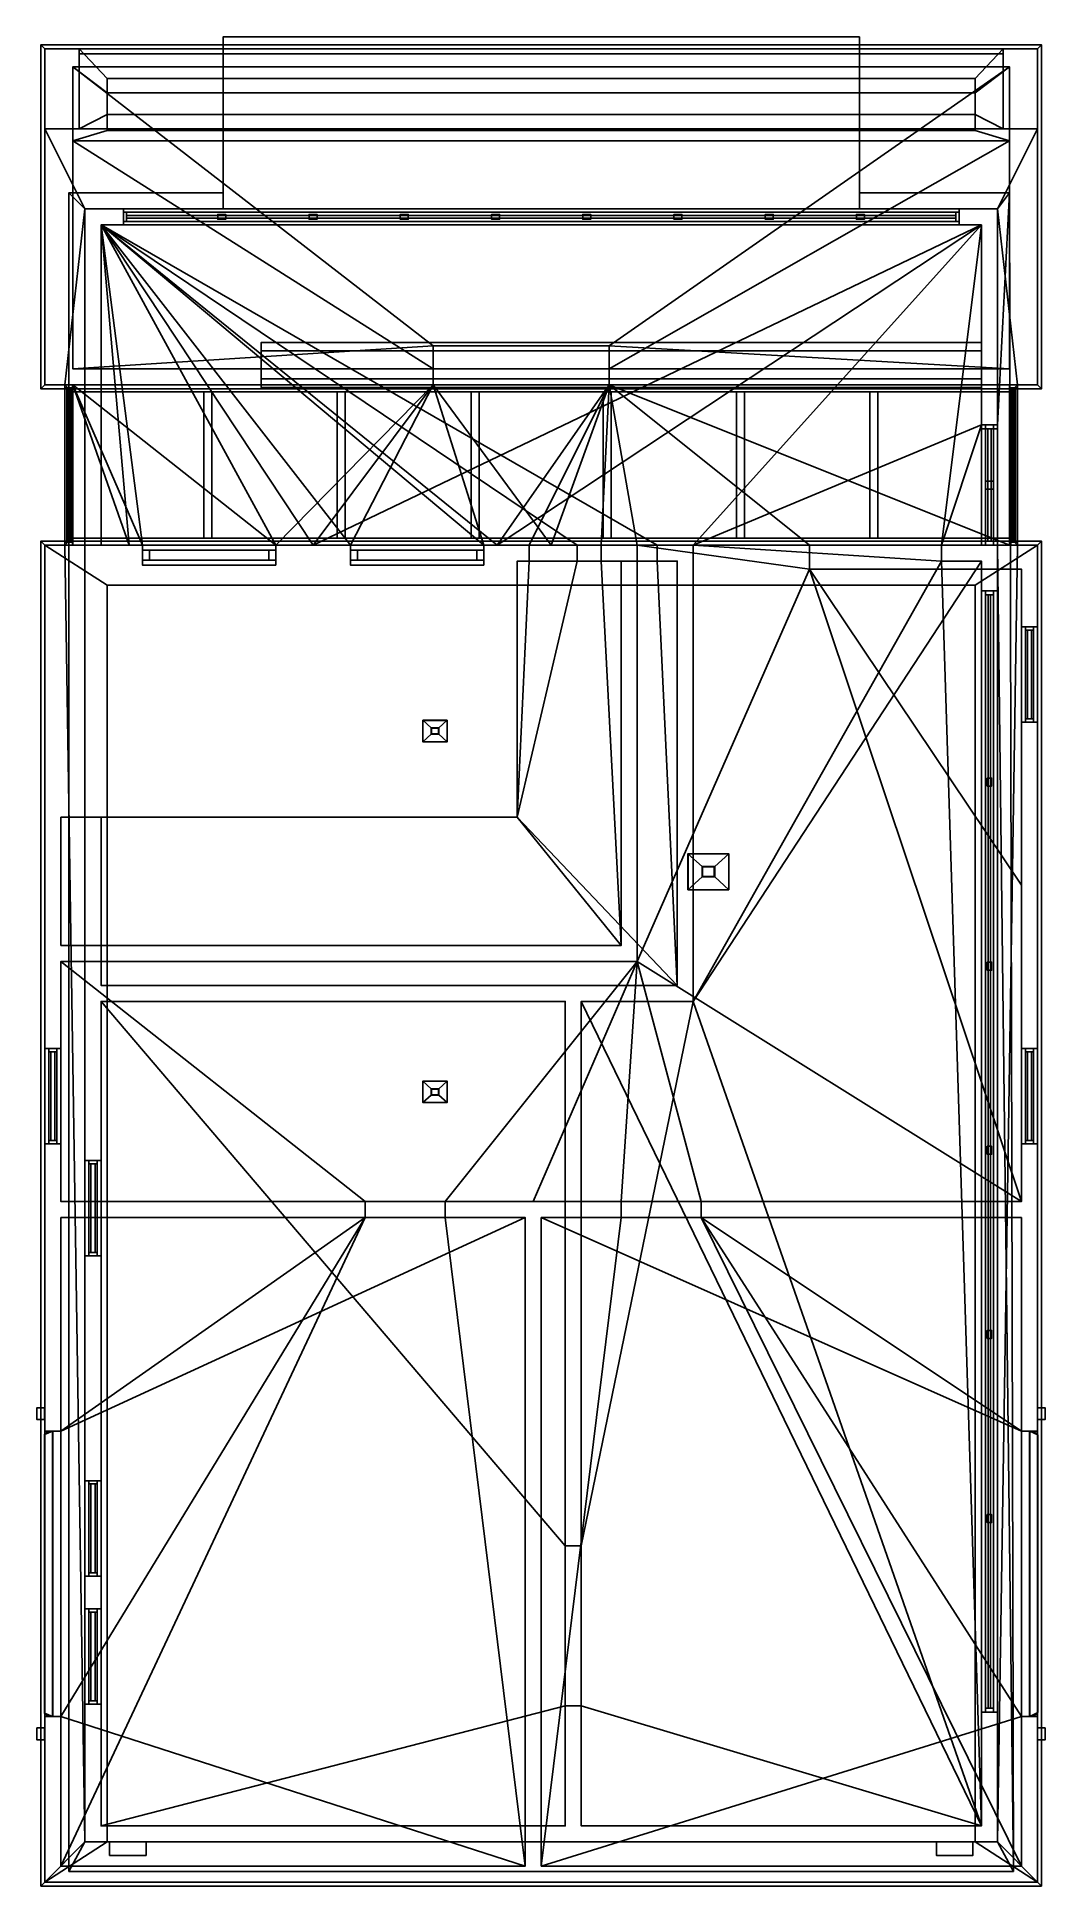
# Model space of a CAD drawing. Extents: x -7.1 to 5.5, y -11 to 12.
import ezdxf

# ---------------------------------------------------------------- set-up
doc = ezdxf.new("R2010")
doc.units = 0

msp = doc.modelspace()

# ---------------------------------------------------------------- linework, layer by layer
for points in [[(-4.785, 12.047, -0.005), (-4.785, 10.1, -0.005), (-4.785, 10.1, 0.095), (-4.785, 12.047, 1.319)], [(-4.785, 12.047, 1.319), (-4.785, 10.1, 0.095), (-4.785, 9.9, 0.095), (-4.785, 9.9, 1.319)], [(3.165, 12.047, -0.005), (-4.785, 12.047, -0.005), (-4.785, 12.047, 1.319), (3.165, 12.047, 1.319)], [(-4.785, 9.9, 1.319), (3.165, 9.9, 1.319), (3.165, 12.047, 1.319), (-4.785, 12.047, 1.319)], [(3.165, 12.047, -0.005), (3.165, 12.047, 1.319), (3.165, 10.1, 0.095), (3.165, 10.1, -0.005)], [(3.165, 12.047, 1.319), (3.165, 9.9, 1.319), (3.165, 9.9, 0.095), (3.165, 10.1, 0.095)], [(5.44, 11.95, 40.9), (5.44, 11.95, 40.77), (-7.06, 11.95, 40.77), (-7.06, 11.95, 40.9)], [(-7.06, 7.65, 40.9), (-7.06, 11.95, 40.9), (-7.06, 11.95, 40.77), (-7.06, 7.65, 40.77)], [(-7.01, 11.9, 40.9), (-7.06, 11.95, 40.9), (-7.06, 7.65, 40.9), (-7.01, 7.7, 40.9)], [(5.39, 11.9, 40.9), (5.44, 11.95, 40.9), (-7.06, 11.95, 40.9), (-7.01, 11.9, 40.9)], [(-7.01, 11.9, 40.77), (-7.06, 11.95, 40.77), (5.44, 11.95, 40.77), (5.39, 11.9, 40.77)], [(-7.01, 7.7, 40.77), (-7.06, 7.65, 40.77), (-7.06, 11.95, 40.77), (-7.01, 11.9, 40.77)], [(-7.01, 11.9, 3.495), (-7.01, 11.9, 7.095), (-6.582, 11.9, 7.095), (-6.582, 11.9, 3.495)], [(-7.01, 7.7, 3.495), (-7.01, 7.7, 7.095), (-7.01, 11.9, 7.095), (-7.01, 11.9, 3.495)], [(-7.01, 11.9, 3.495), (-6.582, 11.9, 3.495), (-6.582, 10.9, 3.495), (-7.01, 10.9, 3.495)], [(-7.01, 11.9, 7.095), (-7.01, 11.9, 10.695), (-6.582, 11.9, 10.695), (-6.582, 11.9, 7.095)], [(-7.01, 7.7, 7.095), (-7.01, 7.7, 10.695), (-7.01, 11.9, 10.695), (-7.01, 11.9, 7.095)], [(-7.01, 11.9, 7.095), (-6.582, 11.9, 7.095), (-6.582, 10.9, 7.095), (-7.01, 10.9, 7.095)], [(-7.01, 11.9, 10.695), (-7.01, 11.9, 14.295), (-6.582, 11.9, 14.295), (-6.582, 11.9, 10.695)], [(-7.01, 7.7, 10.695), (-7.01, 7.7, 14.295), (-7.01, 11.9, 14.295), (-7.01, 11.9, 10.695)], [(-7.01, 11.9, 10.695), (-6.582, 11.9, 10.695), (-6.582, 10.9, 10.695), (-7.01, 10.9, 10.695)], [(-7.01, 11.9, 14.295), (-7.01, 11.9, 17.895), (-6.582, 11.9, 17.895), (-6.582, 11.9, 14.295)], [(-7.01, 7.7, 14.295), (-7.01, 7.7, 17.895), (-7.01, 11.9, 17.895), (-7.01, 11.9, 14.295)], [(-7.01, 11.9, 14.295), (-6.582, 11.9, 14.295), (-6.582, 10.9, 14.295), (-7.01, 10.9, 14.295)], [(-7.01, 11.9, 17.895), (-7.01, 11.9, 21.495), (-6.582, 11.9, 21.495), (-6.582, 11.9, 17.895)], [(-7.01, 7.7, 17.895), (-7.01, 7.7, 21.495), (-7.01, 11.9, 21.495), (-7.01, 11.9, 17.895)], [(-7.01, 11.9, 17.895), (-6.582, 11.9, 17.895), (-6.582, 10.9, 17.895), (-7.01, 10.9, 17.895)], [(-7.01, 11.9, 21.495), (-7.01, 11.9, 25.095), (-6.582, 11.9, 25.095), (-6.582, 11.9, 21.495)], [(-7.01, 7.7, 21.495), (-7.01, 7.7, 25.095), (-7.01, 11.9, 25.095), (-7.01, 11.9, 21.495)], [(-7.01, 11.9, 21.495), (-6.582, 11.9, 21.495), (-6.582, 10.9, 21.495), (-7.01, 10.9, 21.495)], [(-7.01, 11.9, 25.095), (-7.01, 11.9, 28.695), (-6.582, 11.9, 28.695), (-6.582, 11.9, 25.095)], [(-7.01, 7.7, 25.095), (-7.01, 7.7, 28.695), (-7.01, 11.9, 28.695), (-7.01, 11.9, 25.095)], [(-7.01, 11.9, 25.095), (-6.582, 11.9, 25.095), (-6.582, 10.9, 25.095), (-7.01, 10.9, 25.095)], [(-7.01, 11.9, 28.695), (-7.01, 11.9, 32.295), (-6.582, 11.9, 32.295), (-6.582, 11.9, 28.695)], [(-7.01, 7.7, 28.695), (-7.01, 7.7, 32.295), (-7.01, 11.9, 32.295), (-7.01, 11.9, 28.695)], [(-7.01, 11.9, 28.695), (-6.582, 11.9, 28.695), (-6.582, 10.9, 28.695), (-7.01, 10.9, 28.695)], [(-7.01, 11.9, 32.295), (-7.01, 11.9, 35.895), (-6.582, 11.9, 35.895), (-6.582, 11.9, 32.295)], [(-7.01, 7.7, 32.295), (-7.01, 7.7, 35.895), (-7.01, 11.9, 35.895), (-7.01, 11.9, 32.295)], [(-7.01, 11.9, 32.295), (-6.582, 11.9, 32.295), (-6.582, 10.9, 32.295), (-7.01, 10.9, 32.295)], [(-7.01, 11.9, 35.895), (-7.01, 11.9, 39.495), (-6.582, 11.9, 39.495), (-6.582, 11.9, 35.895)], [(-7.01, 7.7, 35.895), (-7.01, 7.7, 39.495), (-7.01, 11.9, 39.495), (-7.01, 11.9, 35.895)], [(-6.582, 11.9, 39.495), (-7.01, 11.9, 39.495), (-7.01, 11.9, 41.026)], [(4.962, 11.9, 39.495), (-6.582, 11.9, 39.495), (-7.01, 11.9, 41.026), (5.39, 11.9, 41.026)], [(-7.01, 11.9, 41.026), (-7.01, 7.7, 41.026), (5.39, 7.7, 41.026), (5.39, 11.9, 41.026)], [(-7.01, 11.9, 39.495), (-7.01, 7.7, 39.495), (-7.01, 7.7, 41.026), (-7.01, 11.9, 41.026)], [(-6.582, 10.9, 7.095), (-6.582, 11.9, 3.495), (-6.582, 11.9, 7.095)], [(-6.582, 10.9, 3.495), (-6.582, 11.9, 3.495), (-6.582, 11.837, 3.722)], [(-6.582, 11.9, 3.737), (-6.582, 10.9, 7.095), (-6.233, 11.078, 6.455), (-6.233, 11.527, 4.835)], [(-6.582, 11.9, 3.737), (4.962, 11.9, 3.737), (4.962, 11.836, 3.721), (-6.582, 11.836, 3.721)], [(4.962, 11.9, 3.737), (-6.582, 11.9, 3.737), (-6.233, 11.527, 4.835), (4.612, 11.527, 4.835)], [(-6.582, 10.9, 10.695), (-6.582, 11.9, 7.095), (-6.582, 11.9, 10.695)], [(-6.582, 10.9, 7.095), (-6.582, 11.9, 7.095), (-6.582, 11.837, 7.322)], [(-6.582, 11.9, 7.337), (-6.582, 10.9, 10.695), (-6.233, 11.078, 10.055), (-6.233, 11.527, 8.435)], [(-6.582, 11.9, 7.337), (4.962, 11.9, 7.337), (4.962, 11.836, 7.321), (-6.582, 11.836, 7.321)], [(4.962, 11.9, 7.337), (-6.582, 11.9, 7.337), (-6.233, 11.527, 8.435), (4.612, 11.527, 8.435)], [(-6.582, 10.9, 14.295), (-6.582, 11.9, 10.695), (-6.582, 11.9, 14.295)], [(-6.582, 10.9, 10.695), (-6.582, 11.9, 10.695), (-6.582, 11.837, 10.922)], [(-6.582, 11.9, 10.937), (-6.582, 10.9, 14.295), (-6.233, 11.078, 13.655), (-6.233, 11.527, 12.035)], [(-6.582, 11.9, 10.937), (4.962, 11.9, 10.937), (4.962, 11.836, 10.921), (-6.582, 11.836, 10.921)], [(4.962, 11.9, 10.937), (-6.582, 11.9, 10.937), (-6.233, 11.527, 12.035), (4.612, 11.527, 12.035)], [(-6.582, 10.9, 17.895), (-6.582, 11.9, 14.295), (-6.582, 11.9, 17.895)], [(-6.582, 10.9, 14.295), (-6.582, 11.9, 14.295), (-6.582, 11.837, 14.522)], [(-6.582, 11.9, 14.537), (-6.582, 10.9, 17.895), (-6.233, 11.078, 17.255), (-6.233, 11.527, 15.635)], [(-6.582, 11.9, 14.537), (4.962, 11.9, 14.537), (4.962, 11.836, 14.521), (-6.582, 11.836, 14.521)], [(4.962, 11.9, 14.537), (-6.582, 11.9, 14.537), (-6.233, 11.527, 15.635), (4.612, 11.527, 15.635)], [(-6.582, 10.9, 21.495), (-6.582, 11.9, 17.895), (-6.582, 11.9, 21.495)], [(-6.582, 10.9, 17.895), (-6.582, 11.9, 17.895), (-6.582, 11.837, 18.122)], [(-6.582, 11.9, 18.137), (-6.582, 10.9, 21.495), (-6.233, 11.078, 20.855), (-6.233, 11.527, 19.235)], [(-6.582, 11.9, 18.137), (4.962, 11.9, 18.137), (4.962, 11.836, 18.121), (-6.582, 11.836, 18.121)], [(4.962, 11.9, 18.137), (-6.582, 11.9, 18.137), (-6.233, 11.527, 19.235), (4.612, 11.527, 19.235)], [(-6.582, 10.9, 25.095), (-6.582, 11.9, 21.495), (-6.582, 11.9, 25.095)], [(-6.582, 10.9, 21.495), (-6.582, 11.9, 21.495), (-6.582, 11.837, 21.722)], [(-6.582, 11.9, 21.737), (-6.582, 10.9, 25.095), (-6.233, 11.078, 24.455), (-6.233, 11.527, 22.835)], [(-6.582, 11.9, 21.737), (4.962, 11.9, 21.737), (4.962, 11.836, 21.721), (-6.582, 11.836, 21.721)], [(4.962, 11.9, 21.737), (-6.582, 11.9, 21.737), (-6.233, 11.527, 22.835), (4.612, 11.527, 22.835)], [(-6.582, 10.9, 28.695), (-6.582, 11.9, 25.095), (-6.582, 11.9, 28.695)], [(-6.582, 10.9, 25.095), (-6.582, 11.9, 25.095), (-6.582, 11.837, 25.322)], [(-6.582, 11.9, 25.337), (-6.582, 10.9, 28.695), (-6.233, 11.078, 28.055), (-6.233, 11.527, 26.435)], [(-6.582, 11.9, 25.337), (4.962, 11.9, 25.337), (4.962, 11.836, 25.321), (-6.582, 11.836, 25.321)], [(4.962, 11.9, 25.337), (-6.582, 11.9, 25.337), (-6.233, 11.527, 26.435), (4.612, 11.527, 26.435)], [(-6.582, 10.9, 32.295), (-6.582, 11.9, 28.695), (-6.582, 11.9, 32.295)], [(-6.582, 10.9, 28.695), (-6.582, 11.9, 28.695), (-6.582, 11.837, 28.922)], [(-6.582, 11.9, 28.937), (-6.582, 10.9, 32.295), (-6.233, 11.078, 31.655), (-6.233, 11.527, 30.035)], [(-6.582, 11.9, 28.937), (4.962, 11.9, 28.937), (4.962, 11.836, 28.921), (-6.582, 11.836, 28.921)], [(4.962, 11.9, 28.937), (-6.582, 11.9, 28.937), (-6.233, 11.527, 30.035), (4.612, 11.527, 30.035)], [(-6.582, 10.9, 35.895), (-6.582, 11.9, 32.295), (-6.582, 11.9, 35.895)], [(-6.582, 10.9, 32.295), (-6.582, 11.9, 32.295), (-6.582, 11.837, 32.522)], [(-6.582, 11.9, 32.537), (-6.582, 10.9, 35.895), (-6.233, 11.078, 35.255), (-6.233, 11.527, 33.635)], [(-6.582, 11.9, 32.537), (4.962, 11.9, 32.537), (4.962, 11.836, 32.521), (-6.582, 11.836, 32.521)], [(4.962, 11.9, 32.537), (-6.582, 11.9, 32.537), (-6.233, 11.527, 33.635), (4.612, 11.527, 33.635)], [(-6.582, 10.9, 39.495), (-6.582, 11.9, 35.895), (-6.582, 11.9, 39.495)], [(-6.582, 11.9, 35.895), (4.962, 11.9, 35.895), (4.962, 10.9, 35.895), (-6.582, 10.9, 35.895)], [(4.962, 11.9, 35.895), (-6.582, 11.9, 35.895), (-6.233, 11.527, 37.235), (4.612, 11.527, 37.235)], [(-6.582, 11.9, 35.895), (-6.582, 10.9, 39.495), (-6.233, 11.078, 38.855), (-6.233, 11.527, 37.235)], [(-6.582, 11.9, 39.495), (4.962, 11.9, 39.495), (4.962, 10.9, 39.495), (-6.582, 10.9, 39.495)], [(-6.582, 11.836, 3.721), (4.962, 11.836, 3.721), (4.962, 10.9, 3.495), (-6.582, 10.9, 3.495)], [(-6.582, 11.836, 7.321), (4.962, 11.836, 7.321), (4.962, 10.9, 7.095), (-6.582, 10.9, 7.095)], [(-6.582, 11.836, 10.921), (4.962, 11.836, 10.921), (4.962, 10.9, 10.695), (-6.582, 10.9, 10.695)], [(-6.582, 11.836, 14.521), (4.962, 11.836, 14.521), (4.962, 10.9, 14.295), (-6.582, 10.9, 14.295)], [(-6.582, 11.836, 18.121), (4.962, 11.836, 18.121), (4.962, 10.9, 17.895), (-6.582, 10.9, 17.895)], [(-6.582, 11.836, 21.721), (4.962, 11.836, 21.721), (4.962, 10.9, 21.495), (-6.582, 10.9, 21.495)], [(-6.582, 11.836, 25.321), (4.962, 11.836, 25.321), (4.962, 10.9, 25.095), (-6.582, 10.9, 25.095)], [(-6.582, 11.836, 28.921), (4.962, 11.836, 28.921), (4.962, 10.9, 28.695), (-6.582, 10.9, 28.695)], [(-6.582, 11.836, 32.521), (4.962, 11.836, 32.521), (4.962, 10.9, 32.295), (-6.582, 10.9, 32.295)], [(4.962, 10.9, 7.095), (4.962, 11.9, 3.737), (4.612, 11.527, 4.835), (4.612, 11.078, 6.455)], [(4.962, 10.9, 10.695), (4.962, 11.9, 7.337), (4.612, 11.527, 8.435), (4.612, 11.078, 10.055)], [(4.962, 10.9, 14.295), (4.962, 11.9, 10.937), (4.612, 11.527, 12.035), (4.612, 11.078, 13.655)], [(4.962, 10.9, 17.895), (4.962, 11.9, 14.537), (4.612, 11.527, 15.635), (4.612, 11.078, 17.255)], [(4.962, 10.9, 21.495), (4.962, 11.9, 18.137), (4.612, 11.527, 19.235), (4.612, 11.078, 20.855)], [(4.962, 10.9, 25.095), (4.962, 11.9, 21.737), (4.612, 11.527, 22.835), (4.612, 11.078, 24.455)], [(4.962, 10.9, 28.695), (4.962, 11.9, 25.337), (4.612, 11.527, 26.435), (4.612, 11.078, 28.055)], [(4.962, 10.9, 32.295), (4.962, 11.9, 28.937), (4.612, 11.527, 30.035), (4.612, 11.078, 31.655)], [(4.962, 10.9, 35.895), (4.962, 11.9, 32.537), (4.612, 11.527, 33.635), (4.612, 11.078, 35.255)], [(4.962, 10.9, 39.495), (4.962, 11.9, 35.895), (4.612, 11.527, 37.235), (4.612, 11.078, 38.855)], [(4.962, 10.9, 3.495), (4.962, 11.837, 3.722), (4.962, 11.9, 3.495)], [(4.962, 10.9, 7.095), (4.962, 11.9, 7.095), (4.962, 11.9, 3.495)], [(5.39, 11.9, 7.095), (5.39, 11.9, 3.495), (4.962, 11.9, 3.495), (4.962, 11.9, 7.095)], [(4.962, 11.9, 3.495), (5.39, 11.9, 3.495), (5.39, 10.9, 3.495), (4.962, 10.9, 3.495)], [(4.962, 10.9, 7.095), (4.962, 11.837, 7.322), (4.962, 11.9, 7.095)], [(4.962, 10.9, 10.695), (4.962, 11.9, 10.695), (4.962, 11.9, 7.095)], [(5.39, 11.9, 10.695), (5.39, 11.9, 7.095), (4.962, 11.9, 7.095), (4.962, 11.9, 10.695)], [(4.962, 11.9, 7.095), (5.39, 11.9, 7.095), (5.39, 10.9, 7.095), (4.962, 10.9, 7.095)], [(4.962, 10.9, 10.695), (4.962, 11.837, 10.922), (4.962, 11.9, 10.695)], [(4.962, 10.9, 14.295), (4.962, 11.9, 14.295), (4.962, 11.9, 10.695)], [(5.39, 11.9, 14.295), (5.39, 11.9, 10.695), (4.962, 11.9, 10.695), (4.962, 11.9, 14.295)], [(4.962, 11.9, 10.695), (5.39, 11.9, 10.695), (5.39, 10.9, 10.695), (4.962, 10.9, 10.695)], [(4.962, 10.9, 14.295), (4.962, 11.837, 14.522), (4.962, 11.9, 14.295)], [(4.962, 10.9, 17.895), (4.962, 11.9, 17.895), (4.962, 11.9, 14.295)], [(5.39, 11.9, 17.895), (5.39, 11.9, 14.295), (4.962, 11.9, 14.295), (4.962, 11.9, 17.895)], [(4.962, 11.9, 14.295), (5.39, 11.9, 14.295), (5.39, 10.9, 14.295), (4.962, 10.9, 14.295)], [(4.962, 10.9, 17.895), (4.962, 11.837, 18.122), (4.962, 11.9, 17.895)], [(4.962, 10.9, 21.495), (4.962, 11.9, 21.495), (4.962, 11.9, 17.895)], [(5.39, 11.9, 21.495), (5.39, 11.9, 17.895), (4.962, 11.9, 17.895), (4.962, 11.9, 21.495)], [(4.962, 11.9, 17.895), (5.39, 11.9, 17.895), (5.39, 10.9, 17.895), (4.962, 10.9, 17.895)], [(4.962, 10.9, 21.495), (4.962, 11.837, 21.722), (4.962, 11.9, 21.495)], [(4.962, 10.9, 25.095), (4.962, 11.9, 25.095), (4.962, 11.9, 21.495)], [(5.39, 11.9, 25.095), (5.39, 11.9, 21.495), (4.962, 11.9, 21.495), (4.962, 11.9, 25.095)], [(4.962, 11.9, 21.495), (5.39, 11.9, 21.495), (5.39, 10.9, 21.495), (4.962, 10.9, 21.495)], [(4.962, 10.9, 25.095), (4.962, 11.837, 25.322), (4.962, 11.9, 25.095)], [(4.962, 10.9, 28.695), (4.962, 11.9, 28.695), (4.962, 11.9, 25.095)], [(5.39, 11.9, 28.695), (5.39, 11.9, 25.095), (4.962, 11.9, 25.095), (4.962, 11.9, 28.695)], [(4.962, 11.9, 25.095), (5.39, 11.9, 25.095), (5.39, 10.9, 25.095), (4.962, 10.9, 25.095)], [(4.962, 10.9, 28.695), (4.962, 11.837, 28.922), (4.962, 11.9, 28.695)], [(4.962, 10.9, 32.295), (4.962, 11.9, 32.295), (4.962, 11.9, 28.695)], [(5.39, 11.9, 32.295), (5.39, 11.9, 28.695), (4.962, 11.9, 28.695), (4.962, 11.9, 32.295)], [(4.962, 11.9, 28.695), (5.39, 11.9, 28.695), (5.39, 10.9, 28.695), (4.962, 10.9, 28.695)], [(4.962, 10.9, 32.295), (4.962, 11.837, 32.522), (4.962, 11.9, 32.295)], [(4.962, 10.9, 35.895), (4.962, 11.9, 35.895), (4.962, 11.9, 32.295)], [(5.39, 11.9, 35.895), (5.39, 11.9, 32.295), (4.962, 11.9, 32.295), (4.962, 11.9, 35.895)], [(4.962, 11.9, 32.295), (5.39, 11.9, 32.295), (5.39, 10.9, 32.295), (4.962, 10.9, 32.295)], [(4.962, 10.9, 39.495), (4.962, 11.9, 39.495), (4.962, 11.9, 35.895)], [(5.39, 11.9, 39.495), (5.39, 11.9, 35.895), (4.962, 11.9, 35.895), (4.962, 11.9, 39.495)], [(5.39, 11.9, 39.495), (4.962, 11.9, 39.495), (5.39, 11.9, 41.026)], [(5.39, 7.7, 40.9), (5.44, 7.65, 40.9), (5.44, 11.95, 40.9), (5.39, 11.9, 40.9)], [(5.39, 11.9, 40.77), (5.44, 11.95, 40.77), (5.44, 7.65, 40.77), (5.39, 7.7, 40.77)], [(5.39, 7.7, 3.495), (5.39, 11.9, 3.495), (5.39, 11.9, 7.095), (5.39, 7.7, 7.095)], [(5.39, 7.7, 7.095), (5.39, 11.9, 7.095), (5.39, 11.9, 10.695), (5.39, 7.7, 10.695)], [(5.39, 7.7, 10.695), (5.39, 11.9, 10.695), (5.39, 11.9, 14.295), (5.39, 7.7, 14.295)], [(5.39, 7.7, 14.295), (5.39, 11.9, 14.295), (5.39, 11.9, 17.895), (5.39, 7.7, 17.895)], [(5.39, 7.7, 17.895), (5.39, 11.9, 17.895), (5.39, 11.9, 21.495), (5.39, 7.7, 21.495)], [(5.39, 7.7, 21.495), (5.39, 11.9, 21.495), (5.39, 11.9, 25.095), (5.39, 7.7, 25.095)], [(5.39, 7.7, 25.095), (5.39, 11.9, 25.095), (5.39, 11.9, 28.695), (5.39, 7.7, 28.695)], [(5.39, 7.7, 28.695), (5.39, 11.9, 28.695), (5.39, 11.9, 32.295), (5.39, 7.7, 32.295)], [(5.39, 7.7, 32.295), (5.39, 11.9, 32.295), (5.39, 11.9, 35.895), (5.39, 7.7, 35.895)], [(5.39, 7.7, 35.895), (5.39, 11.9, 35.895), (5.39, 11.9, 39.495), (5.39, 7.7, 39.495)], [(5.39, 11.9, 39.495), (5.39, 11.9, 41.026), (5.39, 7.7, 41.026), (5.39, 7.7, 39.495)], [(5.44, 11.95, 40.9), (5.44, 7.65, 40.9), (5.44, 7.65, 40.77), (5.44, 11.95, 40.77)], [(-6.66, 7.9, 3.695), (-6.66, 11.674, 3.695), (-6.66, 10.748, 6.895), (-6.66, 7.9, 6.895)], [(-6.66, 11.674, 3.695), (5.04, 11.674, 3.695), (4.612, 11.348, 4.835), (-6.233, 11.348, 4.835)], [(-6.66, 10.748, 6.895), (-6.66, 11.674, 3.695), (-6.233, 11.348, 4.835), (-6.233, 10.878, 6.455)], [(0.04, 8.189, 3.695), (5.04, 11.674, 3.695), (-6.66, 11.674, 3.695), (-2.16, 8.189, 3.695)], [(-2.16, 8.189, 3.695), (-6.66, 11.674, 3.695), (-6.66, 7.9, 3.695)], [(-6.66, 7.9, 7.295), (-6.66, 11.674, 7.295), (-6.66, 10.748, 10.495), (-6.66, 7.9, 10.495)], [(-6.66, 11.674, 7.295), (5.04, 11.674, 7.295), (4.612, 11.348, 8.435), (-6.233, 11.348, 8.435)], [(-6.66, 10.748, 10.495), (-6.66, 11.674, 7.295), (-6.233, 11.348, 8.435), (-6.233, 10.878, 10.055)], [(0.04, 8.189, 7.295), (5.04, 11.674, 7.295), (-6.66, 11.674, 7.295), (-2.16, 8.189, 7.295)], [(-2.16, 8.189, 7.295), (-6.66, 11.674, 7.295), (-6.66, 7.9, 7.295)], [(-6.66, 7.9, 10.895), (-6.66, 11.674, 10.895), (-6.66, 10.748, 14.095), (-6.66, 7.9, 14.095)], [(-6.66, 11.674, 10.895), (5.04, 11.674, 10.895), (4.612, 11.348, 12.035), (-6.233, 11.348, 12.035)], [(-6.66, 10.748, 14.095), (-6.66, 11.674, 10.895), (-6.233, 11.348, 12.035), (-6.233, 10.878, 13.655)], [(0.04, 8.189, 10.895), (5.04, 11.674, 10.895), (-6.66, 11.674, 10.895), (-2.16, 8.189, 10.895)], [(-2.16, 8.189, 10.895), (-6.66, 11.674, 10.895), (-6.66, 7.9, 10.895)], [(-6.66, 7.9, 14.495), (-6.66, 11.674, 14.495), (-6.66, 10.748, 17.695), (-6.66, 7.9, 17.695)], [(-6.66, 11.674, 14.495), (5.04, 11.674, 14.495), (4.612, 11.348, 15.635), (-6.233, 11.348, 15.635)], [(-6.66, 10.748, 17.695), (-6.66, 11.674, 14.495), (-6.233, 11.348, 15.635), (-6.233, 10.878, 17.255)], [(0.04, 8.189, 14.495), (5.04, 11.674, 14.495), (-6.66, 11.674, 14.495), (-2.16, 8.189, 14.495)], [(-2.16, 8.189, 14.495), (-6.66, 11.674, 14.495), (-6.66, 7.9, 14.495)], [(-6.66, 7.9, 18.095), (-6.66, 11.674, 18.095), (-6.66, 10.748, 21.295), (-6.66, 7.9, 21.295)], [(-6.66, 11.674, 18.095), (5.04, 11.674, 18.095), (4.612, 11.348, 19.235), (-6.233, 11.348, 19.235)], [(-6.66, 10.748, 21.295), (-6.66, 11.674, 18.095), (-6.233, 11.348, 19.235), (-6.233, 10.878, 20.855)], [(0.04, 8.189, 18.095), (5.04, 11.674, 18.095), (-6.66, 11.674, 18.095), (-2.16, 8.189, 18.095)], [(-2.16, 8.189, 18.095), (-6.66, 11.674, 18.095), (-6.66, 7.9, 18.095)], [(-6.66, 7.9, 21.695), (-6.66, 11.674, 21.695), (-6.66, 10.748, 24.895), (-6.66, 7.9, 24.895)], [(-6.66, 11.674, 21.695), (5.04, 11.674, 21.695), (4.612, 11.348, 22.835), (-6.233, 11.348, 22.835)], [(-6.66, 10.748, 24.895), (-6.66, 11.674, 21.695), (-6.233, 11.348, 22.835), (-6.233, 10.878, 24.455)], [(0.04, 8.189, 21.695), (5.04, 11.674, 21.695), (-6.66, 11.674, 21.695), (-2.16, 8.189, 21.695)], [(-2.16, 8.189, 21.695), (-6.66, 11.674, 21.695), (-6.66, 7.9, 21.695)], [(-6.66, 7.9, 25.295), (-6.66, 11.674, 25.295), (-6.66, 10.748, 28.495), (-6.66, 7.9, 28.495)], [(-6.66, 11.674, 25.295), (5.04, 11.674, 25.295), (4.612, 11.348, 26.435), (-6.233, 11.348, 26.435)], [(-6.66, 10.748, 28.495), (-6.66, 11.674, 25.295), (-6.233, 11.348, 26.435), (-6.233, 10.878, 28.055)], [(0.04, 8.189, 25.295), (5.04, 11.674, 25.295), (-6.66, 11.674, 25.295), (-2.16, 8.189, 25.295)], [(-2.16, 8.189, 25.295), (-6.66, 11.674, 25.295), (-6.66, 7.9, 25.295)], [(-6.66, 7.9, 28.895), (-6.66, 11.674, 28.895), (-6.66, 10.748, 32.095), (-6.66, 7.9, 32.095)], [(-6.66, 11.674, 28.895), (5.04, 11.674, 28.895), (4.612, 11.348, 30.035), (-6.233, 11.348, 30.035)], [(-6.66, 10.748, 32.095), (-6.66, 11.674, 28.895), (-6.233, 11.348, 30.035), (-6.233, 10.878, 31.655)], [(0.04, 8.189, 28.895), (5.04, 11.674, 28.895), (-6.66, 11.674, 28.895), (-2.16, 8.189, 28.895)], [(-2.16, 8.189, 28.895), (-6.66, 11.674, 28.895), (-6.66, 7.9, 28.895)], [(-6.66, 7.9, 32.495), (-6.66, 11.674, 32.495), (-6.66, 10.748, 35.695), (-6.66, 7.9, 35.695)], [(-6.66, 11.674, 32.495), (5.04, 11.674, 32.495), (4.612, 11.348, 33.635), (-6.233, 11.348, 33.635)], [(-6.66, 10.748, 35.695), (-6.66, 11.674, 32.495), (-6.233, 11.348, 33.635), (-6.233, 10.878, 35.255)], [(0.04, 8.189, 32.495), (5.04, 11.674, 32.495), (-6.66, 11.674, 32.495), (-2.16, 8.189, 32.495)], [(-2.16, 8.189, 32.495), (-6.66, 11.674, 32.495), (-6.66, 7.9, 32.495)], [(-6.66, 7.9, 36.095), (-6.66, 11.674, 36.095), (-6.66, 10.748, 39.295), (-6.66, 7.9, 39.295)], [(-6.66, 11.674, 36.095), (5.04, 11.674, 36.095), (4.612, 11.348, 37.235), (-6.233, 11.348, 37.235)], [(-6.66, 10.748, 39.295), (-6.66, 11.674, 36.095), (-6.233, 11.348, 37.235), (-6.233, 10.878, 38.855)], [(0.04, 8.189, 36.095), (5.04, 11.674, 36.095), (-6.66, 11.674, 36.095), (-2.16, 8.189, 36.095)], [(-2.16, 8.189, 36.095), (-6.66, 11.674, 36.095), (-6.66, 7.9, 36.095)], [(5.04, 11.674, 3.695), (0.04, 8.189, 3.695), (5.04, 7.9, 3.695)], [(5.04, 11.674, 7.295), (0.04, 8.189, 7.295), (5.04, 7.9, 7.295)], [(5.04, 11.674, 10.895), (0.04, 8.189, 10.895), (5.04, 7.9, 10.895)], [(5.04, 11.674, 14.495), (0.04, 8.189, 14.495), (5.04, 7.9, 14.495)], [(5.04, 11.674, 18.095), (0.04, 8.189, 18.095), (5.04, 7.9, 18.095)], [(5.04, 11.674, 21.695), (0.04, 8.189, 21.695), (5.04, 7.9, 21.695)], [(5.04, 11.674, 25.295), (0.04, 8.189, 25.295), (5.04, 7.9, 25.295)], [(5.04, 11.674, 28.895), (0.04, 8.189, 28.895), (5.04, 7.9, 28.895)], [(5.04, 11.674, 32.495), (0.04, 8.189, 32.495), (5.04, 7.9, 32.495)], [(5.04, 11.674, 36.095), (0.04, 8.189, 36.095), (5.04, 7.9, 36.095)], [(5.04, 11.674, 3.695), (5.04, 10.748, 6.895), (4.612, 10.878, 6.455), (4.612, 11.348, 4.835)], [(5.04, 11.674, 7.295), (5.04, 10.748, 10.495), (4.612, 10.878, 10.055), (4.612, 11.348, 8.435)], [(5.04, 11.674, 10.895), (5.04, 10.748, 14.095), (4.612, 10.878, 13.655), (4.612, 11.348, 12.035)], [(5.04, 11.674, 14.495), (5.04, 10.748, 17.695), (4.612, 10.878, 17.255), (4.612, 11.348, 15.635)], [(5.04, 11.674, 18.095), (5.04, 10.748, 21.295), (4.612, 10.878, 20.855), (4.612, 11.348, 19.235)], [(5.04, 11.674, 21.695), (5.04, 10.748, 24.895), (4.612, 10.878, 24.455), (4.612, 11.348, 22.835)], [(5.04, 11.674, 25.295), (5.04, 10.748, 28.495), (4.612, 10.878, 28.055), (4.612, 11.348, 26.435)], [(5.04, 11.674, 28.895), (5.04, 10.748, 32.095), (4.612, 10.878, 31.655), (4.612, 11.348, 30.035)], [(5.04, 11.674, 32.495), (5.04, 10.748, 35.695), (4.612, 10.878, 35.255), (4.612, 11.348, 33.635)], [(5.04, 11.674, 36.095), (5.04, 10.748, 39.295), (4.612, 10.878, 38.855), (4.612, 11.348, 37.235)], [(5.04, 11.674, 3.695), (5.04, 7.9, 3.695), (5.04, 7.9, 6.895), (5.04, 10.748, 6.895)], [(5.04, 11.674, 7.295), (5.04, 7.9, 7.295), (5.04, 7.9, 10.495), (5.04, 10.748, 10.495)], [(5.04, 11.674, 10.895), (5.04, 7.9, 10.895), (5.04, 7.9, 14.095), (5.04, 10.748, 14.095)], [(5.04, 11.674, 14.495), (5.04, 7.9, 14.495), (5.04, 7.9, 17.695), (5.04, 10.748, 17.695)], [(5.04, 11.674, 18.095), (5.04, 7.9, 18.095), (5.04, 7.9, 21.295), (5.04, 10.748, 21.295)], [(5.04, 11.674, 21.695), (5.04, 7.9, 21.695), (5.04, 7.9, 24.895), (5.04, 10.748, 24.895)], [(5.04, 11.674, 25.295), (5.04, 7.9, 25.295), (5.04, 7.9, 28.495), (5.04, 10.748, 28.495)], [(5.04, 11.674, 28.895), (5.04, 7.9, 28.895), (5.04, 7.9, 32.095), (5.04, 10.748, 32.095)], [(5.04, 11.674, 32.495), (5.04, 7.9, 32.495), (5.04, 7.9, 35.695), (5.04, 10.748, 35.695)], [(5.04, 11.674, 36.095), (5.04, 7.9, 36.095), (5.04, 7.9, 39.295), (5.04, 10.748, 39.295)], [(4.612, 11.348, 4.835), (4.612, 11.527, 4.835), (-6.233, 11.527, 4.835), (-6.233, 11.348, 4.835)], [(-6.233, 10.878, 6.455), (-6.233, 11.348, 4.835), (-6.233, 11.527, 4.835), (-6.233, 11.078, 6.455)], [(4.612, 11.348, 8.435), (4.612, 11.527, 8.435), (-6.233, 11.527, 8.435), (-6.233, 11.348, 8.435)], [(-6.233, 10.878, 10.055), (-6.233, 11.348, 8.435), (-6.233, 11.527, 8.435), (-6.233, 11.078, 10.055)], [(4.612, 11.348, 12.035), (4.612, 11.527, 12.035), (-6.233, 11.527, 12.035), (-6.233, 11.348, 12.035)], [(-6.233, 10.878, 13.655), (-6.233, 11.348, 12.035), (-6.233, 11.527, 12.035), (-6.233, 11.078, 13.655)], [(4.612, 11.348, 15.635), (4.612, 11.527, 15.635), (-6.233, 11.527, 15.635), (-6.233, 11.348, 15.635)], [(-6.233, 10.878, 17.255), (-6.233, 11.348, 15.635), (-6.233, 11.527, 15.635), (-6.233, 11.078, 17.255)], [(4.612, 11.348, 19.235), (4.612, 11.527, 19.235), (-6.233, 11.527, 19.235), (-6.233, 11.348, 19.235)], [(-6.233, 10.878, 20.855), (-6.233, 11.348, 19.235), (-6.233, 11.527, 19.235), (-6.233, 11.078, 20.855)], [(4.612, 11.348, 22.835), (4.612, 11.527, 22.835), (-6.233, 11.527, 22.835), (-6.233, 11.348, 22.835)], [(-6.233, 10.878, 24.455), (-6.233, 11.348, 22.835), (-6.233, 11.527, 22.835), (-6.233, 11.078, 24.455)], [(4.612, 11.348, 26.435), (4.612, 11.527, 26.435), (-6.233, 11.527, 26.435), (-6.233, 11.348, 26.435)], [(-6.233, 10.878, 28.055), (-6.233, 11.348, 26.435), (-6.233, 11.527, 26.435), (-6.233, 11.078, 28.055)], [(4.612, 11.348, 30.035), (4.612, 11.527, 30.035), (-6.233, 11.527, 30.035), (-6.233, 11.348, 30.035)], [(-6.233, 10.878, 31.655), (-6.233, 11.348, 30.035), (-6.233, 11.527, 30.035), (-6.233, 11.078, 31.655)], [(4.612, 11.348, 33.635), (4.612, 11.527, 33.635), (-6.233, 11.527, 33.635), (-6.233, 11.348, 33.635)], [(-6.233, 10.878, 35.255), (-6.233, 11.348, 33.635), (-6.233, 11.527, 33.635), (-6.233, 11.078, 35.255)], [(4.612, 11.348, 37.235), (4.612, 11.527, 37.235), (-6.233, 11.527, 37.235), (-6.233, 11.348, 37.235)], [(-6.233, 10.878, 38.855), (-6.233, 11.348, 37.235), (-6.233, 11.527, 37.235), (-6.233, 11.078, 38.855)], [(4.612, 10.878, 6.455), (4.612, 11.078, 6.455), (4.612, 11.527, 4.835), (4.612, 11.348, 4.835)], [(4.612, 10.878, 10.055), (4.612, 11.078, 10.055), (4.612, 11.527, 8.435), (4.612, 11.348, 8.435)], [(4.612, 10.878, 13.655), (4.612, 11.078, 13.655), (4.612, 11.527, 12.035), (4.612, 11.348, 12.035)], [(4.612, 10.878, 17.255), (4.612, 11.078, 17.255), (4.612, 11.527, 15.635), (4.612, 11.348, 15.635)], [(4.612, 10.878, 20.855), (4.612, 11.078, 20.855), (4.612, 11.527, 19.235), (4.612, 11.348, 19.235)], [(4.612, 10.878, 24.455), (4.612, 11.078, 24.455), (4.612, 11.527, 22.835), (4.612, 11.348, 22.835)], [(4.612, 10.878, 28.055), (4.612, 11.078, 28.055), (4.612, 11.527, 26.435), (4.612, 11.348, 26.435)], [(4.612, 10.878, 31.655), (4.612, 11.078, 31.655), (4.612, 11.527, 30.035), (4.612, 11.348, 30.035)], [(4.612, 10.878, 35.255), (4.612, 11.078, 35.255), (4.612, 11.527, 33.635), (4.612, 11.348, 33.635)], [(4.612, 10.878, 38.855), (4.612, 11.078, 38.855), (4.612, 11.527, 37.235), (4.612, 11.348, 37.235)], [(-6.51, 9.9, 3.295), (-6.76, 7.7, 3.295), (-7.01, 7.7, 3.295), (-7.01, 10.9, 3.295)], [(-7.01, 7.7, 3.295), (-7.01, 7.7, 3.495), (-7.01, 10.9, 3.495), (-7.01, 10.9, 3.295)], [(-7.01, 10.9, 3.295), (-7.01, 10.9, 3.495), (5.39, 10.9, 3.495), (5.39, 10.9, 3.295)], [(4.89, 9.9, 3.295), (-6.51, 9.9, 3.295), (-7.01, 10.9, 3.295), (5.39, 10.9, 3.295)], [(5.04, 10.748, 6.895), (-6.66, 10.748, 6.895), (-6.233, 10.878, 6.455), (4.612, 10.878, 6.455)], [(5.04, 10.748, 10.495), (-6.66, 10.748, 10.495), (-6.233, 10.878, 10.055), (4.612, 10.878, 10.055)], [(5.04, 10.748, 14.095), (-6.66, 10.748, 14.095), (-6.233, 10.878, 13.655), (4.612, 10.878, 13.655)], [(5.04, 10.748, 17.695), (-6.66, 10.748, 17.695), (-6.233, 10.878, 17.255), (4.612, 10.878, 17.255)], [(5.04, 10.748, 21.295), (-6.66, 10.748, 21.295), (-6.233, 10.878, 20.855), (4.612, 10.878, 20.855)], [(5.04, 10.748, 24.895), (-6.66, 10.748, 24.895), (-6.233, 10.878, 24.455), (4.612, 10.878, 24.455)], [(5.04, 10.748, 28.495), (-6.66, 10.748, 28.495), (-6.233, 10.878, 28.055), (4.612, 10.878, 28.055)], [(5.04, 10.748, 32.095), (-6.66, 10.748, 32.095), (-6.233, 10.878, 31.655), (4.612, 10.878, 31.655)], [(5.04, 10.748, 35.695), (-6.66, 10.748, 35.695), (-6.233, 10.878, 35.255), (4.612, 10.878, 35.255)], [(5.04, 10.748, 39.295), (-6.66, 10.748, 39.295), (-6.233, 10.878, 38.855), (4.612, 10.878, 38.855)], [(-6.582, 10.9, 7.095), (4.962, 10.9, 7.095), (4.612, 11.078, 6.455), (-6.233, 11.078, 6.455)], [(-6.582, 10.9, 10.695), (4.962, 10.9, 10.695), (4.612, 11.078, 10.055), (-6.233, 11.078, 10.055)], [(-6.582, 10.9, 14.295), (4.962, 10.9, 14.295), (4.612, 11.078, 13.655), (-6.233, 11.078, 13.655)], [(-6.582, 10.9, 17.895), (4.962, 10.9, 17.895), (4.612, 11.078, 17.255), (-6.233, 11.078, 17.255)], [(-6.582, 10.9, 21.495), (4.962, 10.9, 21.495), (4.612, 11.078, 20.855), (-6.233, 11.078, 20.855)], [(-6.582, 10.9, 25.095), (4.962, 10.9, 25.095), (4.612, 11.078, 24.455), (-6.233, 11.078, 24.455)], [(-6.582, 10.9, 28.695), (4.962, 10.9, 28.695), (4.612, 11.078, 28.055), (-6.233, 11.078, 28.055)], [(-6.582, 10.9, 32.295), (4.962, 10.9, 32.295), (4.612, 11.078, 31.655), (-6.233, 11.078, 31.655)], [(-6.582, 10.9, 35.895), (4.962, 10.9, 35.895), (4.612, 11.078, 35.255), (-6.233, 11.078, 35.255)], [(-6.582, 10.9, 39.495), (4.962, 10.9, 39.495), (4.612, 11.078, 38.855), (-6.233, 11.078, 38.855)], [(-6.233, 10.878, 6.455), (-6.233, 11.078, 6.455), (4.612, 11.078, 6.455), (4.612, 10.878, 6.455)], [(-6.233, 10.878, 10.055), (-6.233, 11.078, 10.055), (4.612, 11.078, 10.055), (4.612, 10.878, 10.055)], [(-6.233, 10.878, 13.655), (-6.233, 11.078, 13.655), (4.612, 11.078, 13.655), (4.612, 10.878, 13.655)], [(-6.233, 10.878, 17.255), (-6.233, 11.078, 17.255), (4.612, 11.078, 17.255), (4.612, 10.878, 17.255)], [(-6.233, 10.878, 20.855), (-6.233, 11.078, 20.855), (4.612, 11.078, 20.855), (4.612, 10.878, 20.855)], [(-6.233, 10.878, 24.455), (-6.233, 11.078, 24.455), (4.612, 11.078, 24.455), (4.612, 10.878, 24.455)], [(-6.233, 10.878, 28.055), (-6.233, 11.078, 28.055), (4.612, 11.078, 28.055), (4.612, 10.878, 28.055)], [(-6.233, 10.878, 31.655), (-6.233, 11.078, 31.655), (4.612, 11.078, 31.655), (4.612, 10.878, 31.655)], [(-6.233, 10.878, 35.255), (-6.233, 11.078, 35.255), (4.612, 11.078, 35.255), (4.612, 10.878, 35.255)], [(-6.233, 10.878, 38.855), (-6.233, 11.078, 38.855), (4.612, 11.078, 38.855), (4.612, 10.878, 38.855)], [(4.89, 9.9, 3.295), (5.39, 10.9, 3.295), (5.39, 7.7, 3.295), (5.14, 7.7, 3.295)], [(5.39, 10.9, 3.295), (5.39, 10.9, 3.495), (5.39, 7.7, 3.495), (5.39, 7.7, 3.295)], [(-2.16, 7.9, 6.895), (-6.66, 7.9, 6.895), (-6.66, 10.748, 6.895)], [(-2.16, 7.9, 6.895), (-6.66, 10.748, 6.895), (5.04, 10.748, 6.895), (0.04, 7.9, 6.895)], [(-2.16, 7.9, 10.495), (-6.66, 7.9, 10.495), (-6.66, 10.748, 10.495)], [(-2.16, 7.9, 10.495), (-6.66, 10.748, 10.495), (5.04, 10.748, 10.495), (0.04, 7.9, 10.495)], [(-2.16, 7.9, 14.095), (-6.66, 7.9, 14.095), (-6.66, 10.748, 14.095)], [(-2.16, 7.9, 14.095), (-6.66, 10.748, 14.095), (5.04, 10.748, 14.095), (0.04, 7.9, 14.095)], [(-2.16, 7.9, 17.695), (-6.66, 7.9, 17.695), (-6.66, 10.748, 17.695)], [(-2.16, 7.9, 17.695), (-6.66, 10.748, 17.695), (5.04, 10.748, 17.695), (0.04, 7.9, 17.695)], [(-2.16, 7.9, 21.295), (-6.66, 7.9, 21.295), (-6.66, 10.748, 21.295)], [(-2.16, 7.9, 21.295), (-6.66, 10.748, 21.295), (5.04, 10.748, 21.295), (0.04, 7.9, 21.295)], [(-2.16, 7.9, 24.895), (-6.66, 7.9, 24.895), (-6.66, 10.748, 24.895)], [(-2.16, 7.9, 24.895), (-6.66, 10.748, 24.895), (5.04, 10.748, 24.895), (0.04, 7.9, 24.895)], [(-2.16, 7.9, 28.495), (-6.66, 7.9, 28.495), (-6.66, 10.748, 28.495)], [(-2.16, 7.9, 28.495), (-6.66, 10.748, 28.495), (5.04, 10.748, 28.495), (0.04, 7.9, 28.495)], [(-2.16, 7.9, 32.095), (-6.66, 7.9, 32.095), (-6.66, 10.748, 32.095)], [(-2.16, 7.9, 32.095), (-6.66, 10.748, 32.095), (5.04, 10.748, 32.095), (0.04, 7.9, 32.095)], [(-2.16, 7.9, 35.695), (-6.66, 7.9, 35.695), (-6.66, 10.748, 35.695)], [(-2.16, 7.9, 35.695), (-6.66, 10.748, 35.695), (5.04, 10.748, 35.695), (0.04, 7.9, 35.695)], [(-2.16, 7.9, 39.295), (-6.66, 7.9, 39.295), (-6.66, 10.748, 39.295)], [(-2.16, 7.9, 39.295), (-6.66, 10.748, 39.295), (5.04, 10.748, 39.295), (0.04, 7.9, 39.295)], [(5.04, 10.748, 6.895), (5.04, 7.9, 6.895), (0.04, 7.9, 6.895)], [(5.04, 10.748, 10.495), (5.04, 7.9, 10.495), (0.04, 7.9, 10.495)], [(5.04, 10.748, 14.095), (5.04, 7.9, 14.095), (0.04, 7.9, 14.095)], [(5.04, 10.748, 17.695), (5.04, 7.9, 17.695), (0.04, 7.9, 17.695)], [(5.04, 10.748, 21.295), (5.04, 7.9, 21.295), (0.04, 7.9, 21.295)], [(5.04, 10.748, 24.895), (5.04, 7.9, 24.895), (0.04, 7.9, 24.895)], [(5.04, 10.748, 28.495), (5.04, 7.9, 28.495), (0.04, 7.9, 28.495)], [(5.04, 10.748, 32.095), (5.04, 7.9, 32.095), (0.04, 7.9, 32.095)], [(5.04, 10.748, 35.695), (5.04, 7.9, 35.695), (0.04, 7.9, 35.695)], [(5.04, 10.748, 39.295), (5.04, 7.9, 39.295), (0.04, 7.9, 39.295)], [(-6.71, 10.1, 0.095), (-6.51, 9.9, 0.095), (-4.785, 9.9, 0.095), (-4.785, 10.1, 0.095)], [(-6.71, 10.1, -0.005), (-6.71, 10.1, 0.095), (-4.785, 10.1, 0.095), (-4.785, 10.1, -0.005)], [(-6.71, 10.1, 0.095), (-6.71, 10.1, -0.005), (-6.71, 7.2, -0.005)], [(-6.71, 10.1, 0.095), (-6.71, 7.2, -0.005), (-6.71, -10.867, -0.005), (-6.71, -10.867, 0.095)], [(-6.51, 9.9, 0.095), (-6.71, 10.1, 0.095), (-6.71, -10.867, 0.095), (-6.51, -10.5, 0.095)], [(4.89, 9.9, 0.095), (5.04, 10.1, 0.095), (3.165, 10.1, 0.095), (3.165, 9.9, 0.095)], [(5.04, 10.1, 0.095), (5.04, 10.1, -0.005), (3.165, 10.1, -0.005), (3.165, 10.1, 0.095)], [(4.89, 7.2, 0.095), (5.04, 10.1, 0.095), (4.89, 9.9, 0.095)], [(4.89, 7.2, 0.095), (4.89, 5.7, 0.095), (5.09, -10.867, 0.095), (5.04, 10.1, 0.095)], [(5.09, -10.867, 0.095), (5.09, -10.867, -0.005), (5.04, 10.1, -0.005), (5.04, 10.1, 0.095)], [(-6.51, -10.5, 3.295), (-6.76, 5.7, 3.295), (-6.76, 7.7, 3.295), (-6.51, 9.9, 3.295)], [(-6.51, -3.178, 0.917), (-6.51, -1.988, 0.917), (-6.51, 9.9, 0.095), (-6.51, -10.5, 0.095)], [(-6.51, -3.178, 2.273), (-6.51, -10.5, 3.295), (-6.51, 9.9, 3.295), (-6.51, -1.988, 2.273)], [(-6.51, 9.9, 3.295), (-6.51, 9.9, 0.095), (-6.51, -1.988, 0.917), (-6.51, -1.988, 2.273)], [(-6.031, 9.9, 1.495), (-4.785, 9.9, 1.319), (-4.785, 9.9, 0.095), (-6.51, 9.9, 0.095)], [(-6.51, 9.9, 3.295), (4.89, 9.9, 3.295), (4.411, 9.9, 2.993), (-6.031, 9.9, 2.993)], [(-6.51, 9.9, 0.095), (-6.51, 9.9, 3.295), (-6.031, 9.9, 2.993), (-6.031, 9.9, 1.495)], [(3.165, 9.9, 1.319), (-4.785, 9.9, 1.319), (-6.031, 9.9, 1.495), (4.411, 9.9, 1.495)], [(-6.031, 9.9, 1.495), (-6.031, 9.9, 2.993), (-6.031, 9.7, 2.993), (-6.031, 9.7, 1.495)], [(4.411, 9.9, 1.495), (-6.031, 9.9, 1.495), (-6.031, 9.7, 1.495), (4.411, 9.7, 1.495)], [(-6.031, 9.9, 2.993), (4.411, 9.9, 2.993), (4.411, 9.7, 2.993), (-6.031, 9.7, 2.993)], [(4.411, 9.86, 2.993), (4.371, 9.86, 2.953), (-5.991, 9.86, 2.953), (-6.031, 9.86, 2.993)], [(-6.031, 9.86, 1.495), (-5.991, 9.86, 1.535), (4.371, 9.86, 1.535), (4.411, 9.86, 1.495)], [(-6.031, 9.86, 2.993), (-5.991, 9.86, 2.953), (-5.991, 9.86, 1.535), (-6.031, 9.86, 1.495)], [(-6.031, 9.74, 1.495), (-5.991, 9.74, 1.535), (-5.991, 9.74, 2.953), (-6.031, 9.74, 2.993)], [(4.411, 9.74, 1.495), (4.371, 9.74, 1.535), (-5.991, 9.74, 1.535), (-6.031, 9.74, 1.495)], [(-6.031, 9.74, 2.993), (-5.991, 9.74, 2.953), (4.371, 9.74, 2.953), (4.411, 9.74, 2.993)], [(-5.991, 9.86, 1.535), (-5.991, 9.86, 2.953), (-5.991, 9.74, 2.953), (-5.991, 9.74, 1.535)], [(4.371, 9.86, 1.535), (-5.991, 9.86, 1.535), (-5.991, 9.74, 1.535), (4.371, 9.74, 1.535)], [(-5.991, 9.86, 2.953), (4.371, 9.86, 2.953), (4.371, 9.74, 2.953), (-5.991, 9.74, 2.953)], [(-5.991, 9.818, 1.535), (-5.991, 9.818, 2.953), (4.371, 9.818, 2.953), (4.371, 9.818, 1.535)], [(-5.991, 9.818, 2.953), (-5.991, 9.782, 2.953), (4.371, 9.782, 2.953), (4.371, 9.818, 2.953)], [(4.371, 9.818, 1.535), (4.371, 9.782, 1.535), (-5.991, 9.782, 1.535), (-5.991, 9.818, 1.535)], [(-5.991, 9.782, 2.953), (-5.991, 9.818, 2.953), (-5.991, 9.818, 1.535), (-5.991, 9.782, 1.535)], [(-5.991, 9.782, 1.535), (4.371, 9.782, 1.535), (4.371, 9.782, 2.953), (-5.991, 9.782, 2.953)], [(-4.851, 9.77, 2.953), (-4.851, 9.83, 2.953), (-4.851, 9.83, 1.535), (-4.851, 9.77, 1.535)], [(-4.851, 9.83, 1.535), (-4.851, 9.83, 2.953), (-4.751, 9.83, 2.953), (-4.751, 9.83, 1.535)], [(-4.851, 9.77, 2.953), (-4.851, 9.77, 1.535), (-4.751, 9.77, 1.535), (-4.751, 9.77, 2.953)], [(-4.751, 9.77, 2.953), (-4.751, 9.77, 1.535), (-4.751, 9.83, 1.535), (-4.751, 9.83, 2.953)], [(-3.711, 9.83, 1.535), (-3.711, 9.83, 2.953), (-3.611, 9.83, 2.953), (-3.611, 9.83, 1.535)], [(-3.711, 9.77, 2.953), (-3.711, 9.83, 2.953), (-3.711, 9.83, 1.535), (-3.711, 9.77, 1.535)], [(-3.711, 9.77, 2.953), (-3.711, 9.77, 1.535), (-3.611, 9.77, 1.535), (-3.611, 9.77, 2.953)], [(-3.611, 9.77, 2.953), (-3.611, 9.77, 1.535), (-3.611, 9.83, 1.535), (-3.611, 9.83, 2.953)], [(-2.571, 9.77, 2.953), (-2.571, 9.83, 2.953), (-2.571, 9.83, 1.535), (-2.571, 9.77, 1.535)], [(-2.571, 9.83, 1.535), (-2.571, 9.83, 2.953), (-2.471, 9.83, 2.953), (-2.471, 9.83, 1.535)], [(-2.571, 9.77, 2.953), (-2.571, 9.77, 1.535), (-2.471, 9.77, 1.535), (-2.471, 9.77, 2.953)], [(-2.471, 9.77, 2.953), (-2.471, 9.77, 1.535), (-2.471, 9.83, 1.535), (-2.471, 9.83, 2.953)], [(-1.431, 9.77, 2.953), (-1.431, 9.83, 2.953), (-1.431, 9.83, 1.535), (-1.431, 9.77, 1.535)], [(-1.431, 9.83, 1.535), (-1.431, 9.83, 2.953), (-1.331, 9.83, 2.953), (-1.331, 9.83, 1.535)], [(-1.431, 9.77, 2.953), (-1.431, 9.77, 1.535), (-1.331, 9.77, 1.535), (-1.331, 9.77, 2.953)], [(-1.331, 9.77, 2.953), (-1.331, 9.77, 1.535), (-1.331, 9.83, 1.535), (-1.331, 9.83, 2.953)], [(-0.291, 9.83, 1.535), (-0.291, 9.83, 2.953), (-0.191, 9.83, 2.953), (-0.191, 9.83, 1.535)], [(-0.291, 9.77, 2.953), (-0.291, 9.83, 2.953), (-0.291, 9.83, 1.535), (-0.291, 9.77, 1.535)], [(-0.291, 9.77, 2.953), (-0.291, 9.77, 1.535), (-0.191, 9.77, 1.535), (-0.191, 9.77, 2.953)], [(-0.191, 9.77, 2.953), (-0.191, 9.77, 1.535), (-0.191, 9.83, 1.535), (-0.191, 9.83, 2.953)], [(0.849, 9.83, 1.535), (0.849, 9.83, 2.953), (0.949, 9.83, 2.953), (0.949, 9.83, 1.535)], [(0.849, 9.77, 2.953), (0.849, 9.83, 2.953), (0.849, 9.83, 1.535), (0.849, 9.77, 1.535)], [(0.849, 9.77, 2.953), (0.849, 9.77, 1.535), (0.949, 9.77, 1.535), (0.949, 9.77, 2.953)], [(0.949, 9.77, 2.953), (0.949, 9.77, 1.535), (0.949, 9.83, 1.535), (0.949, 9.83, 2.953)], [(1.989, 9.77, 2.953), (1.989, 9.83, 2.953), (1.989, 9.83, 1.535), (1.989, 9.77, 1.535)], [(1.989, 9.83, 1.535), (1.989, 9.83, 2.953), (2.089, 9.83, 2.953), (2.089, 9.83, 1.535)], [(1.989, 9.77, 2.953), (1.989, 9.77, 1.535), (2.089, 9.77, 1.535), (2.089, 9.77, 2.953)], [(2.089, 9.77, 2.953), (2.089, 9.77, 1.535), (2.089, 9.83, 1.535), (2.089, 9.83, 2.953)], [(3.129, 9.83, 1.535), (3.129, 9.83, 2.953), (3.229, 9.83, 2.953), (3.229, 9.83, 1.535)], [(3.129, 9.77, 2.953), (3.129, 9.83, 2.953), (3.129, 9.83, 1.535), (3.129, 9.77, 1.535)], [(3.129, 9.77, 2.953), (3.129, 9.77, 1.535), (3.229, 9.77, 1.535), (3.229, 9.77, 2.953)], [(4.411, 9.9, 1.495), (4.89, 9.9, 0.095), (3.165, 9.9, 0.095), (3.165, 9.9, 1.319)], [(3.229, 9.77, 2.953), (3.229, 9.77, 1.535), (3.229, 9.83, 1.535), (3.229, 9.83, 2.953)], [(4.371, 9.86, 2.953), (4.371, 9.86, 1.535), (4.371, 9.74, 1.535), (4.371, 9.74, 2.953)], [(4.411, 9.86, 1.495), (4.371, 9.86, 1.535), (4.371, 9.86, 2.953), (4.411, 9.86, 2.993)], [(4.371, 9.818, 2.953), (4.371, 9.782, 2.953), (4.371, 9.782, 1.535), (4.371, 9.818, 1.535)], [(4.411, 9.74, 2.993), (4.371, 9.74, 2.953), (4.371, 9.74, 1.535), (4.411, 9.74, 1.495)], [(4.411, 9.9, 2.993), (4.411, 9.9, 1.495), (4.411, 9.7, 1.495), (4.411, 9.7, 2.993)], [(4.89, 9.9, 3.295), (4.89, 9.9, 0.095), (4.411, 9.9, 1.495), (4.411, 9.9, 2.993)], [(4.89, 7.2, 0.095), (4.89, 9.9, 0.095), (4.89, 9.9, 3.295), (4.89, 7.2, 2.095)], [(4.89, 7.2, 3.095), (4.89, 9.9, 3.295), (4.89, -10.5, 3.295), (4.89, 5.7, 3.095)], [(4.89, 9.9, 3.295), (5.14, 7.7, 3.295), (5.14, 5.7, 3.295), (4.89, -10.5, 3.295)], [(4.89, 7.2, 2.095), (4.89, 9.9, 3.295), (4.89, 7.2, 3.095)], [(4.69, 9.7, 3.095), (-3.66, 5.7, 3.095), (-6.31, 9.7, 3.095)], [(-6.31, 9.7, 3.095), (-3.66, 5.7, 3.095), (-5.96, 5.7, 3.095)], [(-6.31, 9.7, 0.095), (-5.793, 5.7, 0.095), (-4.127, 5.7, 0.095)], [(-6.31, 9.7, 0.095), (-4.127, 5.7, 0.095), (-3.66, 5.7, 0.095)], [(-6.31, 9.7, 0.095), (-3.66, 5.7, 0.095), (-3.193, 5.7, 0.095)], [(-6.31, 9.7, 0.095), (-3.193, 5.7, 0.095), (-1.527, 5.7, 0.095)], [(-6.31, 9.7, 0.095), (-5.96, 5.7, 0.095), (-5.793, 5.7, 0.095)], [(-6.31, 9.7, 0.095), (-1.527, 5.7, 0.095), (-1.36, 5.7, 0.095)], [(-6.31, 9.7, 3.095), (-5.96, 5.7, 3.095), (-6.31, 5.7, 3.095)], [(-6.31, 9.7, 0.095), (-0.36, 5.7, 0.095), (0.64, 5.7, 0.095)], [(-6.31, 9.7, 0.095), (0.64, 5.7, 0.095), (1.09, 5.7, 0.095), (4.69, 9.7, 0.095)], [(-6.31, 9.7, 0.095), (-1.36, 5.7, 0.095), (-0.36, 5.7, 0.095)], [(-6.31, 9.7, 0.095), (-6.31, 5.7, 0.095), (-5.96, 5.7, 0.095)], [(-6.31, 9.7, 0.095), (-6.31, 9.7, 3.095), (-6.31, 5.7, 3.095), (-6.31, 5.7, 0.095)], [(-6.31, 9.7, 0.095), (-6.031, 9.7, 1.495), (-6.031, 9.7, 2.993), (-6.31, 9.7, 3.095)], [(4.69, 9.7, 3.095), (-6.31, 9.7, 3.095), (-6.031, 9.7, 2.993), (4.411, 9.7, 2.993)], [(-6.31, 9.7, 0.095), (4.69, 9.7, 0.095), (4.411, 9.7, 1.495), (-6.031, 9.7, 1.495)], [(4.69, 9.7, 3.095), (-1.36, 5.7, 3.095), (-3.66, 5.7, 3.095)], [(4.69, 9.7, 3.095), (1.09, 5.7, 3.095), (-1.36, 5.7, 3.095)], [(4.69, 7.2, 3.095), (1.09, 5.7, 3.095), (4.69, 9.7, 3.095)], [(1.09, 5.7, 0.095), (4.19, 5.7, 0.095), (4.69, 9.7, 0.095)], [(4.69, 7.2, 0.095), (4.69, 9.7, 0.095), (4.19, 5.7, 0.095)], [(4.69, 9.7, 0.095), (4.69, 9.7, 2.095), (4.411, 9.7, 1.495)], [(4.69, 9.7, 2.095), (4.69, 9.7, 3.095), (4.411, 9.7, 2.993), (4.411, 9.7, 1.495)], [(4.69, 9.7, 2.095), (4.69, 7.2, 2.095), (4.69, 7.2, 3.095), (4.69, 9.7, 3.095)], [(4.69, 9.7, 0.095), (4.69, 7.2, 0.095), (4.69, 7.2, 2.095), (4.69, 9.7, 2.095)], [(-2.16, 7.9, 3.695), (-2.16, 8.189, 3.695), (-6.66, 7.9, 3.695)], [(-2.16, 7.9, 7.295), (-2.16, 8.189, 7.295), (-6.66, 7.9, 7.295)], [(-2.16, 7.9, 10.895), (-2.16, 8.189, 10.895), (-6.66, 7.9, 10.895)], [(-2.16, 7.9, 14.495), (-2.16, 8.189, 14.495), (-6.66, 7.9, 14.495)], [(-2.16, 7.9, 18.095), (-2.16, 8.189, 18.095), (-6.66, 7.9, 18.095)], [(-2.16, 7.9, 21.695), (-2.16, 8.189, 21.695), (-6.66, 7.9, 21.695)], [(-2.16, 7.9, 25.295), (-2.16, 8.189, 25.295), (-6.66, 7.9, 25.295)], [(-2.16, 7.9, 28.895), (-2.16, 8.189, 28.895), (-6.66, 7.9, 28.895)], [(-2.16, 7.9, 32.495), (-2.16, 8.189, 32.495), (-6.66, 7.9, 32.495)], [(-2.16, 7.9, 36.095), (-2.16, 8.189, 36.095), (-6.66, 7.9, 36.095)], [(4.69, 8.23, 1.045), (-4.31, 8.23, 1.045), (-4.31, 7.67, 1.045), (4.69, 7.67, 1.045)], [(-4.31, 8.23, 0.945), (-4.31, 7.67, 0.945), (-4.31, 7.67, 1.045), (-4.31, 8.23, 1.045)], [(4.69, 8.23, 0.945), (-4.31, 8.23, 0.945), (-4.31, 8.23, 1.045), (4.69, 8.23, 1.045)], [(4.69, 8.23, 0.945), (4.69, 7.67, 0.945), (-4.31, 7.67, 0.945), (-4.31, 8.23, 0.945)], [(-4.31, 8.125, 0.095), (-4.31, 7.775, 0.095), (-4.31, 7.775, 0.945), (-4.31, 8.125, 0.945)], [(4.69, 8.125, 0.095), (-4.31, 8.125, 0.095), (-4.31, 8.125, 0.945), (4.69, 8.125, 0.945)], [(0.04, 7.9, 3.61), (0.04, 8.189, 3.61), (-2.16, 8.189, 3.61), (-2.16, 7.9, 3.61)], [(0.04, 8.189, 3.61), (0.04, 8.189, 3.695), (-2.16, 8.189, 3.695), (-2.16, 8.189, 3.61)], [(-2.16, 7.9, 3.695), (-2.16, 7.9, 3.61), (-2.16, 8.189, 3.61), (-2.16, 8.189, 3.695)], [(0.04, 7.9, 7.21), (0.04, 8.189, 7.21), (-2.16, 8.189, 7.21), (-2.16, 7.9, 7.21)], [(0.04, 8.189, 7.21), (0.04, 8.189, 7.295), (-2.16, 8.189, 7.295), (-2.16, 8.189, 7.21)], [(-2.16, 7.9, 7.295), (-2.16, 7.9, 7.21), (-2.16, 8.189, 7.21), (-2.16, 8.189, 7.295)], [(0.04, 7.9, 10.81), (0.04, 8.189, 10.81), (-2.16, 8.189, 10.81), (-2.16, 7.9, 10.81)], [(0.04, 8.189, 10.81), (0.04, 8.189, 10.895), (-2.16, 8.189, 10.895), (-2.16, 8.189, 10.81)], [(-2.16, 7.9, 10.895), (-2.16, 7.9, 10.81), (-2.16, 8.189, 10.81), (-2.16, 8.189, 10.895)], [(0.04, 7.9, 14.41), (0.04, 8.189, 14.41), (-2.16, 8.189, 14.41), (-2.16, 7.9, 14.41)], [(0.04, 8.189, 14.41), (0.04, 8.189, 14.495), (-2.16, 8.189, 14.495), (-2.16, 8.189, 14.41)], [(-2.16, 7.9, 14.495), (-2.16, 7.9, 14.41), (-2.16, 8.189, 14.41), (-2.16, 8.189, 14.495)], [(0.04, 7.9, 18.01), (0.04, 8.189, 18.01), (-2.16, 8.189, 18.01), (-2.16, 7.9, 18.01)], [(0.04, 8.189, 18.01), (0.04, 8.189, 18.095), (-2.16, 8.189, 18.095), (-2.16, 8.189, 18.01)], [(-2.16, 7.9, 18.095), (-2.16, 7.9, 18.01), (-2.16, 8.189, 18.01), (-2.16, 8.189, 18.095)], [(0.04, 7.9, 21.61), (0.04, 8.189, 21.61), (-2.16, 8.189, 21.61), (-2.16, 7.9, 21.61)], [(0.04, 8.189, 21.61), (0.04, 8.189, 21.695), (-2.16, 8.189, 21.695), (-2.16, 8.189, 21.61)], [(-2.16, 7.9, 21.695), (-2.16, 7.9, 21.61), (-2.16, 8.189, 21.61), (-2.16, 8.189, 21.695)], [(0.04, 7.9, 25.21), (0.04, 8.189, 25.21), (-2.16, 8.189, 25.21), (-2.16, 7.9, 25.21)], [(0.04, 8.189, 25.21), (0.04, 8.189, 25.295), (-2.16, 8.189, 25.295), (-2.16, 8.189, 25.21)], [(-2.16, 7.9, 25.295), (-2.16, 7.9, 25.21), (-2.16, 8.189, 25.21), (-2.16, 8.189, 25.295)], [(0.04, 7.9, 28.81), (0.04, 8.189, 28.81), (-2.16, 8.189, 28.81), (-2.16, 7.9, 28.81)], [(0.04, 8.189, 28.81), (0.04, 8.189, 28.895), (-2.16, 8.189, 28.895), (-2.16, 8.189, 28.81)], [(-2.16, 7.9, 28.895), (-2.16, 7.9, 28.81), (-2.16, 8.189, 28.81), (-2.16, 8.189, 28.895)], [(0.04, 7.9, 32.41), (0.04, 8.189, 32.41), (-2.16, 8.189, 32.41), (-2.16, 7.9, 32.41)], [(0.04, 8.189, 32.41), (0.04, 8.189, 32.495), (-2.16, 8.189, 32.495), (-2.16, 8.189, 32.41)], [(-2.16, 7.9, 32.495), (-2.16, 7.9, 32.41), (-2.16, 8.189, 32.41), (-2.16, 8.189, 32.495)], [(0.04, 7.9, 36.01), (0.04, 8.189, 36.01), (-2.16, 8.189, 36.01), (-2.16, 7.9, 36.01)], [(0.04, 8.189, 36.01), (0.04, 8.189, 36.095), (-2.16, 8.189, 36.095), (-2.16, 8.189, 36.01)], [(-2.16, 7.9, 36.095), (-2.16, 7.9, 36.01), (-2.16, 8.189, 36.01), (-2.16, 8.189, 36.095)], [(0.04, 8.189, 3.695), (0.04, 7.9, 3.695), (5.04, 7.9, 3.695)], [(0.04, 7.9, 3.695), (0.04, 8.189, 3.695), (0.04, 8.189, 3.61), (0.04, 7.9, 3.61)], [(0.04, 8.189, 7.295), (0.04, 7.9, 7.295), (5.04, 7.9, 7.295)], [(0.04, 7.9, 7.295), (0.04, 8.189, 7.295), (0.04, 8.189, 7.21), (0.04, 7.9, 7.21)], [(0.04, 8.189, 10.895), (0.04, 7.9, 10.895), (5.04, 7.9, 10.895)], [(0.04, 7.9, 10.895), (0.04, 8.189, 10.895), (0.04, 8.189, 10.81), (0.04, 7.9, 10.81)], [(0.04, 8.189, 14.495), (0.04, 7.9, 14.495), (5.04, 7.9, 14.495)], [(0.04, 7.9, 14.495), (0.04, 8.189, 14.495), (0.04, 8.189, 14.41), (0.04, 7.9, 14.41)], [(0.04, 8.189, 18.095), (0.04, 7.9, 18.095), (5.04, 7.9, 18.095)], [(0.04, 7.9, 18.095), (0.04, 8.189, 18.095), (0.04, 8.189, 18.01), (0.04, 7.9, 18.01)], [(0.04, 8.189, 21.695), (0.04, 7.9, 21.695), (5.04, 7.9, 21.695)], [(0.04, 7.9, 21.695), (0.04, 8.189, 21.695), (0.04, 8.189, 21.61), (0.04, 7.9, 21.61)], [(0.04, 8.189, 25.295), (0.04, 7.9, 25.295), (5.04, 7.9, 25.295)], [(0.04, 7.9, 25.295), (0.04, 8.189, 25.295), (0.04, 8.189, 25.21), (0.04, 7.9, 25.21)], [(0.04, 8.189, 28.895), (0.04, 7.9, 28.895), (5.04, 7.9, 28.895)], [(0.04, 7.9, 28.895), (0.04, 8.189, 28.895), (0.04, 8.189, 28.81), (0.04, 7.9, 28.81)], [(0.04, 8.189, 32.495), (0.04, 7.9, 32.495), (5.04, 7.9, 32.495)], [(0.04, 7.9, 32.495), (0.04, 8.189, 32.495), (0.04, 8.189, 32.41), (0.04, 7.9, 32.41)], [(0.04, 8.189, 36.095), (0.04, 7.9, 36.095), (5.04, 7.9, 36.095)], [(0.04, 7.9, 36.095), (0.04, 8.189, 36.095), (0.04, 8.189, 36.01), (0.04, 7.9, 36.01)], [(-2.16, 7.9, 3.695), (-6.66, 7.9, 3.695), (-6.66, 7.9, 6.895), (-2.16, 7.9, 6.895)], [(-2.16, 7.9, 7.295), (-6.66, 7.9, 7.295), (-6.66, 7.9, 10.495), (-2.16, 7.9, 10.495)], [(-2.16, 7.9, 10.895), (-6.66, 7.9, 10.895), (-6.66, 7.9, 14.095), (-2.16, 7.9, 14.095)], [(-2.16, 7.9, 14.495), (-6.66, 7.9, 14.495), (-6.66, 7.9, 17.695), (-2.16, 7.9, 17.695)], [(-2.16, 7.9, 18.095), (-6.66, 7.9, 18.095), (-6.66, 7.9, 21.295), (-2.16, 7.9, 21.295)], [(-2.16, 7.9, 21.695), (-6.66, 7.9, 21.695), (-6.66, 7.9, 24.895), (-2.16, 7.9, 24.895)], [(-2.16, 7.9, 25.295), (-6.66, 7.9, 25.295), (-6.66, 7.9, 28.495), (-2.16, 7.9, 28.495)], [(-2.16, 7.9, 28.895), (-6.66, 7.9, 28.895), (-6.66, 7.9, 32.095), (-2.16, 7.9, 32.095)], [(-2.16, 7.9, 32.495), (-6.66, 7.9, 32.495), (-6.66, 7.9, 35.695), (-2.16, 7.9, 35.695)], [(-2.16, 7.9, 36.095), (-6.66, 7.9, 36.095), (-6.66, 7.9, 39.295), (-2.16, 7.9, 39.295)], [(-2.16, 7.9, 6.895), (0.04, 7.9, 6.895), (0.04, 7.7, 6.895), (-2.16, 7.7, 6.895)], [(0.04, 7.7, 3.495), (0.04, 7.9, 3.495), (-2.16, 7.9, 3.495), (-2.16, 7.7, 3.495)], [(0.04, 7.9, 3.61), (-2.16, 7.9, 3.61), (-2.16, 7.9, 3.495), (0.04, 7.9, 3.495)], [(-2.16, 7.9, 3.61), (-2.16, 7.9, 3.695), (-2.16, 7.7, 3.495), (-2.16, 7.9, 3.495)], [(-2.16, 7.9, 6.895), (-2.16, 7.7, 6.895), (-2.16, 7.7, 3.495), (-2.16, 7.9, 3.695)], [(-2.16, 7.9, 10.495), (0.04, 7.9, 10.495), (0.04, 7.7, 10.495), (-2.16, 7.7, 10.495)], [(0.04, 7.7, 7.095), (0.04, 7.9, 7.095), (-2.16, 7.9, 7.095), (-2.16, 7.7, 7.095)], [(0.04, 7.9, 7.21), (-2.16, 7.9, 7.21), (-2.16, 7.9, 7.095), (0.04, 7.9, 7.095)], [(-2.16, 7.9, 7.21), (-2.16, 7.9, 7.295), (-2.16, 7.7, 7.095), (-2.16, 7.9, 7.095)], [(-2.16, 7.9, 10.495), (-2.16, 7.7, 10.495), (-2.16, 7.7, 7.095), (-2.16, 7.9, 7.295)], [(-2.16, 7.9, 14.095), (0.04, 7.9, 14.095), (0.04, 7.7, 14.095), (-2.16, 7.7, 14.095)], [(0.04, 7.7, 10.695), (0.04, 7.9, 10.695), (-2.16, 7.9, 10.695), (-2.16, 7.7, 10.695)], [(0.04, 7.9, 10.81), (-2.16, 7.9, 10.81), (-2.16, 7.9, 10.695), (0.04, 7.9, 10.695)], [(-2.16, 7.9, 10.81), (-2.16, 7.9, 10.895), (-2.16, 7.7, 10.695), (-2.16, 7.9, 10.695)], [(-2.16, 7.9, 14.095), (-2.16, 7.7, 14.095), (-2.16, 7.7, 10.695), (-2.16, 7.9, 10.895)], [(-2.16, 7.9, 17.695), (0.04, 7.9, 17.695), (0.04, 7.7, 17.695), (-2.16, 7.7, 17.695)], [(0.04, 7.7, 14.295), (0.04, 7.9, 14.295), (-2.16, 7.9, 14.295), (-2.16, 7.7, 14.295)], [(0.04, 7.9, 14.41), (-2.16, 7.9, 14.41), (-2.16, 7.9, 14.295), (0.04, 7.9, 14.295)], [(-2.16, 7.9, 14.41), (-2.16, 7.9, 14.495), (-2.16, 7.7, 14.295), (-2.16, 7.9, 14.295)], [(-2.16, 7.9, 17.695), (-2.16, 7.7, 17.695), (-2.16, 7.7, 14.295), (-2.16, 7.9, 14.495)], [(-2.16, 7.9, 21.295), (0.04, 7.9, 21.295), (0.04, 7.7, 21.295), (-2.16, 7.7, 21.295)], [(0.04, 7.7, 17.895), (0.04, 7.9, 17.895), (-2.16, 7.9, 17.895), (-2.16, 7.7, 17.895)], [(0.04, 7.9, 18.01), (-2.16, 7.9, 18.01), (-2.16, 7.9, 17.895), (0.04, 7.9, 17.895)], [(-2.16, 7.9, 18.01), (-2.16, 7.9, 18.095), (-2.16, 7.7, 17.895), (-2.16, 7.9, 17.895)], [(-2.16, 7.9, 21.295), (-2.16, 7.7, 21.295), (-2.16, 7.7, 17.895), (-2.16, 7.9, 18.095)], [(-2.16, 7.9, 24.895), (0.04, 7.9, 24.895), (0.04, 7.7, 24.895), (-2.16, 7.7, 24.895)], [(0.04, 7.7, 21.495), (0.04, 7.9, 21.495), (-2.16, 7.9, 21.495), (-2.16, 7.7, 21.495)], [(0.04, 7.9, 21.61), (-2.16, 7.9, 21.61), (-2.16, 7.9, 21.495), (0.04, 7.9, 21.495)], [(-2.16, 7.9, 21.61), (-2.16, 7.9, 21.695), (-2.16, 7.7, 21.495), (-2.16, 7.9, 21.495)], [(-2.16, 7.9, 24.895), (-2.16, 7.7, 24.895), (-2.16, 7.7, 21.495), (-2.16, 7.9, 21.695)], [(-2.16, 7.9, 28.495), (0.04, 7.9, 28.495), (0.04, 7.7, 28.495), (-2.16, 7.7, 28.495)], [(0.04, 7.7, 25.095), (0.04, 7.9, 25.095), (-2.16, 7.9, 25.095), (-2.16, 7.7, 25.095)], [(0.04, 7.9, 25.21), (-2.16, 7.9, 25.21), (-2.16, 7.9, 25.095), (0.04, 7.9, 25.095)], [(-2.16, 7.9, 25.21), (-2.16, 7.9, 25.295), (-2.16, 7.7, 25.095), (-2.16, 7.9, 25.095)], [(-2.16, 7.9, 28.495), (-2.16, 7.7, 28.495), (-2.16, 7.7, 25.095), (-2.16, 7.9, 25.295)], [(-2.16, 7.9, 32.095), (0.04, 7.9, 32.095), (0.04, 7.7, 32.095), (-2.16, 7.7, 32.095)], [(0.04, 7.7, 28.695), (0.04, 7.9, 28.695), (-2.16, 7.9, 28.695), (-2.16, 7.7, 28.695)], [(0.04, 7.9, 28.81), (-2.16, 7.9, 28.81), (-2.16, 7.9, 28.695), (0.04, 7.9, 28.695)], [(-2.16, 7.9, 28.81), (-2.16, 7.9, 28.895), (-2.16, 7.7, 28.695), (-2.16, 7.9, 28.695)], [(-2.16, 7.9, 32.095), (-2.16, 7.7, 32.095), (-2.16, 7.7, 28.695), (-2.16, 7.9, 28.895)], [(-2.16, 7.9, 35.695), (0.04, 7.9, 35.695), (0.04, 7.7, 35.695), (-2.16, 7.7, 35.695)], [(0.04, 7.7, 32.295), (0.04, 7.9, 32.295), (-2.16, 7.9, 32.295), (-2.16, 7.7, 32.295)], [(0.04, 7.9, 32.41), (-2.16, 7.9, 32.41), (-2.16, 7.9, 32.295), (0.04, 7.9, 32.295)], [(-2.16, 7.9, 32.41), (-2.16, 7.9, 32.495), (-2.16, 7.7, 32.295), (-2.16, 7.9, 32.295)], [(-2.16, 7.9, 35.695), (-2.16, 7.7, 35.695), (-2.16, 7.7, 32.295), (-2.16, 7.9, 32.495)], [(-2.16, 7.9, 39.295), (0.04, 7.9, 39.295), (0.04, 7.7, 39.819), (-2.16, 7.7, 39.819)], [(0.04, 7.7, 35.895), (0.04, 7.9, 35.895), (-2.16, 7.9, 35.895), (-2.16, 7.7, 35.895)], [(0.04, 7.9, 36.01), (-2.16, 7.9, 36.01), (-2.16, 7.9, 35.895), (0.04, 7.9, 35.895)], [(-2.16, 7.9, 36.01), (-2.16, 7.9, 36.095), (-2.16, 7.7, 35.895), (-2.16, 7.9, 35.895)], [(-2.16, 7.9, 39.295), (-2.16, 7.7, 39.819), (-2.16, 7.7, 35.895), (-2.16, 7.9, 36.095)], [(5.04, 7.9, 3.695), (0.04, 7.9, 3.695), (0.04, 7.9, 6.895), (5.04, 7.9, 6.895)], [(0.04, 7.7, 3.495), (0.04, 7.9, 3.61), (0.04, 7.9, 3.495)], [(0.04, 7.7, 3.495), (0.04, 7.9, 3.695), (0.04, 7.9, 3.61)], [(0.04, 7.9, 6.895), (0.04, 7.9, 3.695), (0.04, 7.7, 3.495), (0.04, 7.7, 6.895)], [(5.04, 7.9, 7.295), (0.04, 7.9, 7.295), (0.04, 7.9, 10.495), (5.04, 7.9, 10.495)], [(0.04, 7.7, 7.095), (0.04, 7.9, 7.21), (0.04, 7.9, 7.095)], [(0.04, 7.7, 7.095), (0.04, 7.9, 7.295), (0.04, 7.9, 7.21)], [(0.04, 7.9, 10.495), (0.04, 7.9, 7.295), (0.04, 7.7, 7.095), (0.04, 7.7, 10.495)], [(5.04, 7.9, 10.895), (0.04, 7.9, 10.895), (0.04, 7.9, 14.095), (5.04, 7.9, 14.095)], [(0.04, 7.7, 10.695), (0.04, 7.9, 10.81), (0.04, 7.9, 10.695)], [(0.04, 7.7, 10.695), (0.04, 7.9, 10.895), (0.04, 7.9, 10.81)], [(0.04, 7.9, 14.095), (0.04, 7.9, 10.895), (0.04, 7.7, 10.695), (0.04, 7.7, 14.095)], [(5.04, 7.9, 14.495), (0.04, 7.9, 14.495), (0.04, 7.9, 17.695), (5.04, 7.9, 17.695)], [(0.04, 7.7, 14.295), (0.04, 7.9, 14.41), (0.04, 7.9, 14.295)], [(0.04, 7.7, 14.295), (0.04, 7.9, 14.495), (0.04, 7.9, 14.41)], [(0.04, 7.9, 17.695), (0.04, 7.9, 14.495), (0.04, 7.7, 14.295), (0.04, 7.7, 17.695)], [(5.04, 7.9, 18.095), (0.04, 7.9, 18.095), (0.04, 7.9, 21.295), (5.04, 7.9, 21.295)], [(0.04, 7.7, 17.895), (0.04, 7.9, 18.01), (0.04, 7.9, 17.895)], [(0.04, 7.7, 17.895), (0.04, 7.9, 18.095), (0.04, 7.9, 18.01)], [(0.04, 7.9, 21.295), (0.04, 7.9, 18.095), (0.04, 7.7, 17.895), (0.04, 7.7, 21.295)], [(5.04, 7.9, 21.695), (0.04, 7.9, 21.695), (0.04, 7.9, 24.895), (5.04, 7.9, 24.895)], [(0.04, 7.7, 21.495), (0.04, 7.9, 21.61), (0.04, 7.9, 21.495)], [(0.04, 7.7, 21.495), (0.04, 7.9, 21.695), (0.04, 7.9, 21.61)], [(0.04, 7.9, 24.895), (0.04, 7.9, 21.695), (0.04, 7.7, 21.495), (0.04, 7.7, 24.895)], [(5.04, 7.9, 25.295), (0.04, 7.9, 25.295), (0.04, 7.9, 28.495), (5.04, 7.9, 28.495)], [(0.04, 7.7, 25.095), (0.04, 7.9, 25.21), (0.04, 7.9, 25.095)], [(0.04, 7.7, 25.095), (0.04, 7.9, 25.295), (0.04, 7.9, 25.21)], [(0.04, 7.9, 28.495), (0.04, 7.9, 25.295), (0.04, 7.7, 25.095), (0.04, 7.7, 28.495)], [(5.04, 7.9, 28.895), (0.04, 7.9, 28.895), (0.04, 7.9, 32.095), (5.04, 7.9, 32.095)], [(0.04, 7.7, 28.695), (0.04, 7.9, 28.81), (0.04, 7.9, 28.695)], [(0.04, 7.7, 28.695), (0.04, 7.9, 28.895), (0.04, 7.9, 28.81)], [(0.04, 7.9, 32.095), (0.04, 7.9, 28.895), (0.04, 7.7, 28.695), (0.04, 7.7, 32.095)], [(5.04, 7.9, 32.495), (0.04, 7.9, 32.495), (0.04, 7.9, 35.695), (5.04, 7.9, 35.695)], [(0.04, 7.7, 32.295), (0.04, 7.9, 32.41), (0.04, 7.9, 32.295)], [(0.04, 7.7, 32.295), (0.04, 7.9, 32.495), (0.04, 7.9, 32.41)], [(0.04, 7.9, 35.695), (0.04, 7.9, 32.495), (0.04, 7.7, 32.295), (0.04, 7.7, 35.695)], [(5.04, 7.9, 36.095), (0.04, 7.9, 36.095), (0.04, 7.9, 39.295), (5.04, 7.9, 39.295)], [(0.04, 7.7, 35.895), (0.04, 7.9, 36.01), (0.04, 7.9, 35.895)], [(0.04, 7.7, 35.895), (0.04, 7.9, 36.095), (0.04, 7.9, 36.01)], [(0.04, 7.9, 39.295), (0.04, 7.9, 36.095), (0.04, 7.7, 35.895), (0.04, 7.7, 39.819)], [(-7.01, 7.7, 40.9), (-7.06, 7.65, 40.9), (5.44, 7.65, 40.9), (5.39, 7.7, 40.9)], [(5.39, 7.7, 40.77), (5.44, 7.65, 40.77), (-7.06, 7.65, 40.77), (-7.01, 7.7, 40.77)], [(5.44, 7.65, 40.9), (-7.06, 7.65, 40.9), (-7.06, 7.65, 40.77), (5.44, 7.65, 40.77)], [(-6.76, 7.7, 3.495), (-6.76, 7.7, 7.095), (-7.01, 7.7, 7.095), (-7.01, 7.7, 3.495)], [(-6.76, 7.7, 7.095), (-6.76, 7.7, 10.695), (-7.01, 7.7, 10.695), (-7.01, 7.7, 7.095)], [(-6.76, 7.7, 10.695), (-6.76, 7.7, 14.295), (-7.01, 7.7, 14.295), (-7.01, 7.7, 10.695)], [(-6.76, 7.7, 14.295), (-6.76, 7.7, 17.895), (-7.01, 7.7, 17.895), (-7.01, 7.7, 14.295)], [(-6.76, 7.7, 17.895), (-6.76, 7.7, 21.495), (-7.01, 7.7, 21.495), (-7.01, 7.7, 17.895)], [(-6.76, 7.7, 21.495), (-6.76, 7.7, 25.095), (-7.01, 7.7, 25.095), (-7.01, 7.7, 21.495)], [(-6.76, 7.7, 25.095), (-6.76, 7.7, 28.695), (-7.01, 7.7, 28.695), (-7.01, 7.7, 25.095)], [(-6.76, 7.7, 28.695), (-6.76, 7.7, 32.295), (-7.01, 7.7, 32.295), (-7.01, 7.7, 28.695)], [(-6.76, 7.7, 32.295), (-6.76, 7.7, 35.895), (-7.01, 7.7, 35.895), (-7.01, 7.7, 32.295)], [(-7.01, 7.7, 3.295), (-6.76, 7.7, 3.295), (-6.76, 7.7, 3.495), (-7.01, 7.7, 3.495)], [(-6.76, 7.7, 35.895), (-6.76, 7.7, 39.495), (-7.01, 7.7, 39.495), (-7.01, 7.7, 35.895)], [(-6.76, 7.7, 40.145), (5.14, 7.7, 40.145), (5.39, 7.7, 41.026), (-7.01, 7.7, 41.026)], [(-6.76, 7.7, 39.495), (-6.76, 7.7, 40.145), (-7.01, 7.7, 41.026), (-7.01, 7.7, 39.495)], [(-6.76, 5.7, 3.495), (-6.76, 5.738, 3.544), (-6.76, 7.662, 3.544), (-6.76, 7.7, 3.495)], [(-6.76, 7.7, 7.095), (-6.76, 7.662, 7.046), (-6.76, 5.738, 7.046), (-6.76, 5.7, 7.095)], [(-6.76, 7.7, 3.495), (-6.76, 7.662, 3.544), (-6.76, 7.662, 7.046), (-6.76, 7.7, 7.095)], [(-6.76, 5.7, 7.095), (-6.76, 5.738, 7.144), (-6.76, 7.662, 7.144), (-6.76, 7.7, 7.095)], [(-6.76, 7.7, 10.695), (-6.76, 7.662, 10.646), (-6.76, 5.738, 10.646), (-6.76, 5.7, 10.695)], [(-6.76, 7.7, 7.095), (-6.76, 7.662, 7.144), (-6.76, 7.662, 10.646), (-6.76, 7.7, 10.695)], [(-6.76, 5.7, 10.695), (-6.76, 5.738, 10.744), (-6.76, 7.662, 10.744), (-6.76, 7.7, 10.695)], [(-6.76, 7.7, 14.295), (-6.76, 7.662, 14.246), (-6.76, 5.738, 14.246), (-6.76, 5.7, 14.295)], [(-6.76, 7.7, 10.695), (-6.76, 7.662, 10.744), (-6.76, 7.662, 14.246), (-6.76, 7.7, 14.295)], [(-6.76, 5.7, 14.295), (-6.76, 5.738, 14.344), (-6.76, 7.662, 14.344), (-6.76, 7.7, 14.295)], [(-6.76, 7.7, 17.895), (-6.76, 7.662, 17.846), (-6.76, 5.738, 17.846), (-6.76, 5.7, 17.895)], [(-6.76, 7.7, 14.295), (-6.76, 7.662, 14.344), (-6.76, 7.662, 17.846), (-6.76, 7.7, 17.895)], [(-6.76, 5.7, 17.895), (-6.76, 5.738, 17.944), (-6.76, 7.662, 17.944), (-6.76, 7.7, 17.895)], [(-6.76, 7.7, 21.495), (-6.76, 7.662, 21.446), (-6.76, 5.738, 21.446), (-6.76, 5.7, 21.495)], [(-6.76, 7.7, 17.895), (-6.76, 7.662, 17.944), (-6.76, 7.662, 21.446), (-6.76, 7.7, 21.495)], [(-6.76, 5.7, 21.495), (-6.76, 5.738, 21.544), (-6.76, 7.662, 21.544), (-6.76, 7.7, 21.495)], [(-6.76, 7.7, 25.095), (-6.76, 7.662, 25.046), (-6.76, 5.738, 25.046), (-6.76, 5.7, 25.095)], [(-6.76, 7.7, 21.495), (-6.76, 7.662, 21.544), (-6.76, 7.662, 25.046), (-6.76, 7.7, 25.095)], [(-6.76, 5.7, 25.095), (-6.76, 5.738, 25.144), (-6.76, 7.662, 25.144), (-6.76, 7.7, 25.095)], [(-6.76, 7.7, 28.695), (-6.76, 7.662, 28.646), (-6.76, 5.738, 28.646), (-6.76, 5.7, 28.695)], [(-6.76, 7.7, 25.095), (-6.76, 7.662, 25.144), (-6.76, 7.662, 28.646), (-6.76, 7.7, 28.695)], [(-6.76, 5.7, 28.695), (-6.76, 5.738, 28.744), (-6.76, 7.662, 28.744), (-6.76, 7.7, 28.695)], [(-6.76, 7.7, 32.295), (-6.76, 7.662, 32.246), (-6.76, 5.738, 32.246), (-6.76, 5.7, 32.295)], [(-6.76, 7.7, 28.695), (-6.76, 7.662, 28.744), (-6.76, 7.662, 32.246), (-6.76, 7.7, 32.295)], [(-6.76, 5.7, 32.295), (-6.76, 5.738, 32.344), (-6.76, 7.662, 32.344), (-6.76, 7.7, 32.295)], [(-6.76, 7.7, 35.895), (-6.76, 7.662, 35.846), (-6.76, 5.738, 35.846), (-6.76, 5.7, 35.895)], [(-6.76, 7.7, 32.295), (-6.76, 7.662, 32.344), (-6.76, 7.662, 35.846), (-6.76, 7.7, 35.895)], [(-6.76, 5.7, 3.295), (-6.76, 5.7, 3.495), (-6.76, 7.7, 3.495), (-6.76, 7.7, 3.295)], [(-6.76, 5.7, 35.895), (-6.76, 5.738, 35.944), (-6.76, 7.662, 35.944), (-6.76, 7.7, 35.895)], [(-6.76, 7.7, 39.495), (-6.76, 7.662, 39.446), (-6.76, 5.738, 39.446), (-6.76, 5.7, 39.495)], [(-6.76, 7.7, 35.895), (-6.76, 7.662, 35.944), (-6.76, 7.662, 39.446), (-6.76, 7.7, 39.495)], [(5.14, 7.7, 40.145), (-6.76, 7.7, 40.145), (-6.679, 7.613, 40.145), (5.059, 7.613, 40.145)], [(-6.76, 7.7, 40.145), (-6.76, 5.7, 40.145), (-6.679, 5.787, 40.145), (-6.679, 7.613, 40.145)], [(-6.76, 5.7, 40.145), (-6.76, 7.7, 40.145), (-6.76, 7.7, 39.495), (-6.76, 5.7, 39.495)], [(-6.76, 5.738, 7.046), (-6.76, 7.662, 7.046), (-6.66, 7.662, 7.046), (-6.66, 5.738, 7.046)], [(-6.76, 7.662, 3.544), (-6.76, 5.738, 3.544), (-6.66, 5.738, 3.544), (-6.66, 7.662, 3.544)], [(-6.76, 7.662, 3.544), (-6.66, 7.662, 3.544), (-6.66, 7.662, 7.046), (-6.76, 7.662, 7.046)], [(-6.76, 5.738, 10.646), (-6.76, 7.662, 10.646), (-6.66, 7.662, 10.646), (-6.66, 5.738, 10.646)], [(-6.76, 7.662, 7.144), (-6.76, 5.738, 7.144), (-6.66, 5.738, 7.144), (-6.66, 7.662, 7.144)], [(-6.76, 7.662, 7.144), (-6.66, 7.662, 7.144), (-6.66, 7.662, 10.646), (-6.76, 7.662, 10.646)], [(-6.76, 5.738, 14.246), (-6.76, 7.662, 14.246), (-6.66, 7.662, 14.246), (-6.66, 5.738, 14.246)], [(-6.76, 7.662, 10.744), (-6.76, 5.738, 10.744), (-6.66, 5.738, 10.744), (-6.66, 7.662, 10.744)], [(-6.76, 7.662, 10.744), (-6.66, 7.662, 10.744), (-6.66, 7.662, 14.246), (-6.76, 7.662, 14.246)], [(-6.76, 5.738, 17.846), (-6.76, 7.662, 17.846), (-6.66, 7.662, 17.846), (-6.66, 5.738, 17.846)], [(-6.76, 7.662, 14.344), (-6.76, 5.738, 14.344), (-6.66, 5.738, 14.344), (-6.66, 7.662, 14.344)], [(-6.76, 7.662, 14.344), (-6.66, 7.662, 14.344), (-6.66, 7.662, 17.846), (-6.76, 7.662, 17.846)], [(-6.76, 5.738, 21.446), (-6.76, 7.662, 21.446), (-6.66, 7.662, 21.446), (-6.66, 5.738, 21.446)], [(-6.76, 7.662, 17.944), (-6.76, 5.738, 17.944), (-6.66, 5.738, 17.944), (-6.66, 7.662, 17.944)], [(-6.76, 7.662, 17.944), (-6.66, 7.662, 17.944), (-6.66, 7.662, 21.446), (-6.76, 7.662, 21.446)], [(-6.76, 5.738, 25.046), (-6.76, 7.662, 25.046), (-6.66, 7.662, 25.046), (-6.66, 5.738, 25.046)], [(-6.76, 7.662, 21.544), (-6.76, 5.738, 21.544), (-6.66, 5.738, 21.544), (-6.66, 7.662, 21.544)], [(-6.76, 7.662, 21.544), (-6.66, 7.662, 21.544), (-6.66, 7.662, 25.046), (-6.76, 7.662, 25.046)], [(-6.76, 5.738, 28.646), (-6.76, 7.662, 28.646), (-6.66, 7.662, 28.646), (-6.66, 5.738, 28.646)], [(-6.76, 7.662, 25.144), (-6.76, 5.738, 25.144), (-6.66, 5.738, 25.144), (-6.66, 7.662, 25.144)], [(-6.76, 7.662, 25.144), (-6.66, 7.662, 25.144), (-6.66, 7.662, 28.646), (-6.76, 7.662, 28.646)], [(-6.76, 5.738, 32.246), (-6.76, 7.662, 32.246), (-6.66, 7.662, 32.246), (-6.66, 5.738, 32.246)], [(-6.76, 7.662, 28.744), (-6.76, 5.738, 28.744), (-6.66, 5.738, 28.744), (-6.66, 7.662, 28.744)], [(-6.76, 7.662, 28.744), (-6.66, 7.662, 28.744), (-6.66, 7.662, 32.246), (-6.76, 7.662, 32.246)], [(-6.76, 5.738, 35.846), (-6.76, 7.662, 35.846), (-6.66, 7.662, 35.846), (-6.66, 5.738, 35.846)], [(-6.76, 7.662, 32.344), (-6.76, 5.738, 32.344), (-6.66, 5.738, 32.344), (-6.66, 7.662, 32.344)], [(-6.76, 7.662, 32.344), (-6.66, 7.662, 32.344), (-6.66, 7.662, 35.846), (-6.76, 7.662, 35.846)], [(-6.76, 5.738, 39.446), (-6.76, 7.662, 39.446), (-6.66, 7.662, 39.446), (-6.66, 5.738, 39.446)], [(-6.76, 7.662, 35.944), (-6.76, 5.738, 35.944), (-6.66, 5.738, 35.944), (-6.66, 7.662, 35.944)], [(-6.76, 7.662, 35.944), (-6.66, 7.662, 35.944), (-6.66, 7.662, 39.446), (-6.76, 7.662, 39.446)], [(-6.735, 5.738, 5.846), (-6.735, 7.662, 5.846), (-6.685, 7.662, 5.846), (-6.685, 5.738, 5.846)], [(-6.735, 7.662, 5.944), (-6.735, 5.738, 5.944), (-6.685, 5.738, 5.944), (-6.685, 7.662, 5.944)], [(-6.735, 7.662, 5.944), (-6.735, 7.662, 5.846), (-6.735, 5.738, 5.846), (-6.735, 5.738, 5.944)], [(-6.735, 7.662, 4.744), (-6.735, 7.662, 4.646), (-6.735, 5.738, 4.646), (-6.735, 5.738, 4.744)], [(-6.735, 7.662, 4.744), (-6.735, 5.738, 4.744), (-6.685, 5.738, 4.744), (-6.685, 7.662, 4.744)], [(-6.735, 5.738, 4.646), (-6.735, 7.662, 4.646), (-6.685, 7.662, 4.646), (-6.685, 5.738, 4.646)], [(-6.735, 5.738, 9.446), (-6.735, 7.662, 9.446), (-6.685, 7.662, 9.446), (-6.685, 5.738, 9.446)], [(-6.735, 7.662, 9.544), (-6.735, 5.738, 9.544), (-6.685, 5.738, 9.544), (-6.685, 7.662, 9.544)], [(-6.735, 7.662, 9.544), (-6.735, 7.662, 9.446), (-6.735, 5.738, 9.446), (-6.735, 5.738, 9.544)], [(-6.735, 7.662, 8.344), (-6.735, 7.662, 8.246), (-6.735, 5.738, 8.246), (-6.735, 5.738, 8.344)], [(-6.735, 7.662, 8.344), (-6.735, 5.738, 8.344), (-6.685, 5.738, 8.344), (-6.685, 7.662, 8.344)], [(-6.735, 5.738, 8.246), (-6.735, 7.662, 8.246), (-6.685, 7.662, 8.246), (-6.685, 5.738, 8.246)], [(-6.735, 5.738, 13.046), (-6.735, 7.662, 13.046), (-6.685, 7.662, 13.046), (-6.685, 5.738, 13.046)], [(-6.735, 7.662, 13.144), (-6.735, 5.738, 13.144), (-6.685, 5.738, 13.144), (-6.685, 7.662, 13.144)], [(-6.735, 7.662, 13.144), (-6.735, 7.662, 13.046), (-6.735, 5.738, 13.046), (-6.735, 5.738, 13.144)], [(-6.735, 7.662, 11.944), (-6.735, 7.662, 11.846), (-6.735, 5.738, 11.846), (-6.735, 5.738, 11.944)], [(-6.735, 7.662, 11.944), (-6.735, 5.738, 11.944), (-6.685, 5.738, 11.944), (-6.685, 7.662, 11.944)], [(-6.735, 5.738, 11.846), (-6.735, 7.662, 11.846), (-6.685, 7.662, 11.846), (-6.685, 5.738, 11.846)], [(-6.735, 5.738, 16.646), (-6.735, 7.662, 16.646), (-6.685, 7.662, 16.646), (-6.685, 5.738, 16.646)], [(-6.735, 7.662, 16.744), (-6.735, 5.738, 16.744), (-6.685, 5.738, 16.744), (-6.685, 7.662, 16.744)], [(-6.735, 7.662, 16.744), (-6.735, 7.662, 16.646), (-6.735, 5.738, 16.646), (-6.735, 5.738, 16.744)], [(-6.735, 7.662, 15.544), (-6.735, 7.662, 15.446), (-6.735, 5.738, 15.446), (-6.735, 5.738, 15.544)], [(-6.735, 7.662, 15.544), (-6.735, 5.738, 15.544), (-6.685, 5.738, 15.544), (-6.685, 7.662, 15.544)], [(-6.735, 5.738, 15.446), (-6.735, 7.662, 15.446), (-6.685, 7.662, 15.446), (-6.685, 5.738, 15.446)], [(-6.735, 5.738, 20.246), (-6.735, 7.662, 20.246), (-6.685, 7.662, 20.246), (-6.685, 5.738, 20.246)], [(-6.735, 7.662, 20.344), (-6.735, 5.738, 20.344), (-6.685, 5.738, 20.344), (-6.685, 7.662, 20.344)], [(-6.735, 7.662, 20.344), (-6.735, 7.662, 20.246), (-6.735, 5.738, 20.246), (-6.735, 5.738, 20.344)], [(-6.735, 7.662, 19.144), (-6.735, 7.662, 19.046), (-6.735, 5.738, 19.046), (-6.735, 5.738, 19.144)], [(-6.735, 7.662, 19.144), (-6.735, 5.738, 19.144), (-6.685, 5.738, 19.144), (-6.685, 7.662, 19.144)], [(-6.735, 5.738, 19.046), (-6.735, 7.662, 19.046), (-6.685, 7.662, 19.046), (-6.685, 5.738, 19.046)], [(-6.735, 5.738, 23.846), (-6.735, 7.662, 23.846), (-6.685, 7.662, 23.846), (-6.685, 5.738, 23.846)], [(-6.735, 7.662, 23.944), (-6.735, 5.738, 23.944), (-6.685, 5.738, 23.944), (-6.685, 7.662, 23.944)], [(-6.735, 7.662, 23.944), (-6.735, 7.662, 23.846), (-6.735, 5.738, 23.846), (-6.735, 5.738, 23.944)], [(-6.735, 7.662, 22.744), (-6.735, 7.662, 22.646), (-6.735, 5.738, 22.646), (-6.735, 5.738, 22.744)], [(-6.735, 7.662, 22.744), (-6.735, 5.738, 22.744), (-6.685, 5.738, 22.744), (-6.685, 7.662, 22.744)], [(-6.735, 5.738, 22.646), (-6.735, 7.662, 22.646), (-6.685, 7.662, 22.646), (-6.685, 5.738, 22.646)], [(-6.735, 5.738, 27.446), (-6.735, 7.662, 27.446), (-6.685, 7.662, 27.446), (-6.685, 5.738, 27.446)], [(-6.735, 7.662, 27.544), (-6.735, 5.738, 27.544), (-6.685, 5.738, 27.544), (-6.685, 7.662, 27.544)], [(-6.735, 7.662, 27.544), (-6.735, 7.662, 27.446), (-6.735, 5.738, 27.446), (-6.735, 5.738, 27.544)], [(-6.735, 7.662, 26.344), (-6.735, 7.662, 26.246), (-6.735, 5.738, 26.246), (-6.735, 5.738, 26.344)], [(-6.735, 7.662, 26.344), (-6.735, 5.738, 26.344), (-6.685, 5.738, 26.344), (-6.685, 7.662, 26.344)], [(-6.735, 5.738, 26.246), (-6.735, 7.662, 26.246), (-6.685, 7.662, 26.246), (-6.685, 5.738, 26.246)], [(-6.735, 5.738, 31.046), (-6.735, 7.662, 31.046), (-6.685, 7.662, 31.046), (-6.685, 5.738, 31.046)], [(-6.735, 7.662, 31.144), (-6.735, 5.738, 31.144), (-6.685, 5.738, 31.144), (-6.685, 7.662, 31.144)], [(-6.735, 7.662, 31.144), (-6.735, 7.662, 31.046), (-6.735, 5.738, 31.046), (-6.735, 5.738, 31.144)], [(-6.735, 7.662, 29.944), (-6.735, 7.662, 29.846), (-6.735, 5.738, 29.846), (-6.735, 5.738, 29.944)], [(-6.735, 7.662, 29.944), (-6.735, 5.738, 29.944), (-6.685, 5.738, 29.944), (-6.685, 7.662, 29.944)], [(-6.735, 5.738, 29.846), (-6.735, 7.662, 29.846), (-6.685, 7.662, 29.846), (-6.685, 5.738, 29.846)], [(-6.735, 5.738, 34.646), (-6.735, 7.662, 34.646), (-6.685, 7.662, 34.646), (-6.685, 5.738, 34.646)], [(-6.735, 7.662, 34.744), (-6.735, 5.738, 34.744), (-6.685, 5.738, 34.744), (-6.685, 7.662, 34.744)], [(-6.735, 7.662, 34.744), (-6.735, 7.662, 34.646), (-6.735, 5.738, 34.646), (-6.735, 5.738, 34.744)], [(-6.735, 7.662, 33.544), (-6.735, 7.662, 33.446), (-6.735, 5.738, 33.446), (-6.735, 5.738, 33.544)], [(-6.735, 7.662, 33.544), (-6.735, 5.738, 33.544), (-6.685, 5.738, 33.544), (-6.685, 7.662, 33.544)], [(-6.735, 5.738, 33.446), (-6.735, 7.662, 33.446), (-6.685, 7.662, 33.446), (-6.685, 5.738, 33.446)], [(-6.735, 5.738, 38.246), (-6.735, 7.662, 38.246), (-6.685, 7.662, 38.246), (-6.685, 5.738, 38.246)], [(-6.735, 7.662, 38.344), (-6.735, 5.738, 38.344), (-6.685, 5.738, 38.344), (-6.685, 7.662, 38.344)], [(-6.735, 7.662, 38.344), (-6.735, 7.662, 38.246), (-6.735, 5.738, 38.246), (-6.735, 5.738, 38.344)], [(-6.735, 7.662, 37.144), (-6.735, 7.662, 37.046), (-6.735, 5.738, 37.046), (-6.735, 5.738, 37.144)], [(-6.735, 7.662, 37.144), (-6.735, 5.738, 37.144), (-6.685, 5.738, 37.144), (-6.685, 7.662, 37.144)], [(-6.735, 5.738, 37.046), (-6.735, 7.662, 37.046), (-6.685, 7.662, 37.046), (-6.685, 5.738, 37.046)], [(-6.72, 7.662, 3.544), (-6.72, 5.738, 3.544), (-6.72, 5.738, 7.046), (-6.72, 7.662, 7.046)], [(-6.72, 5.738, 7.046), (-6.7, 5.738, 7.046), (-6.7, 7.662, 7.046), (-6.72, 7.662, 7.046)], [(-6.72, 7.662, 3.544), (-6.7, 7.662, 3.544), (-6.7, 5.738, 3.544), (-6.72, 5.738, 3.544)], [(-6.72, 7.662, 3.544), (-6.72, 7.662, 7.046), (-6.7, 7.662, 7.046), (-6.7, 7.662, 3.544)], [(-6.72, 7.662, 7.144), (-6.72, 5.738, 7.144), (-6.72, 5.738, 10.646), (-6.72, 7.662, 10.646)], [(-6.72, 5.738, 10.646), (-6.7, 5.738, 10.646), (-6.7, 7.662, 10.646), (-6.72, 7.662, 10.646)], [(-6.72, 7.662, 7.144), (-6.7, 7.662, 7.144), (-6.7, 5.738, 7.144), (-6.72, 5.738, 7.144)], [(-6.72, 7.662, 7.144), (-6.72, 7.662, 10.646), (-6.7, 7.662, 10.646), (-6.7, 7.662, 7.144)], [(-6.72, 7.662, 10.744), (-6.72, 5.738, 10.744), (-6.72, 5.738, 14.246), (-6.72, 7.662, 14.246)], [(-6.72, 5.738, 14.246), (-6.7, 5.738, 14.246), (-6.7, 7.662, 14.246), (-6.72, 7.662, 14.246)], [(-6.72, 7.662, 10.744), (-6.7, 7.662, 10.744), (-6.7, 5.738, 10.744), (-6.72, 5.738, 10.744)], [(-6.72, 7.662, 10.744), (-6.72, 7.662, 14.246), (-6.7, 7.662, 14.246), (-6.7, 7.662, 10.744)], [(-6.72, 7.662, 14.344), (-6.72, 5.738, 14.344), (-6.72, 5.738, 17.846), (-6.72, 7.662, 17.846)], [(-6.72, 5.738, 17.846), (-6.7, 5.738, 17.846), (-6.7, 7.662, 17.846), (-6.72, 7.662, 17.846)], [(-6.72, 7.662, 14.344), (-6.7, 7.662, 14.344), (-6.7, 5.738, 14.344), (-6.72, 5.738, 14.344)], [(-6.72, 7.662, 14.344), (-6.72, 7.662, 17.846), (-6.7, 7.662, 17.846), (-6.7, 7.662, 14.344)], [(-6.72, 7.662, 17.944), (-6.72, 5.738, 17.944), (-6.72, 5.738, 21.446), (-6.72, 7.662, 21.446)], [(-6.72, 5.738, 21.446), (-6.7, 5.738, 21.446), (-6.7, 7.662, 21.446), (-6.72, 7.662, 21.446)], [(-6.72, 7.662, 17.944), (-6.7, 7.662, 17.944), (-6.7, 5.738, 17.944), (-6.72, 5.738, 17.944)], [(-6.72, 7.662, 17.944), (-6.72, 7.662, 21.446), (-6.7, 7.662, 21.446), (-6.7, 7.662, 17.944)], [(-6.72, 7.662, 21.544), (-6.72, 5.738, 21.544), (-6.72, 5.738, 25.046), (-6.72, 7.662, 25.046)], [(-6.72, 5.738, 25.046), (-6.7, 5.738, 25.046), (-6.7, 7.662, 25.046), (-6.72, 7.662, 25.046)], [(-6.72, 7.662, 21.544), (-6.7, 7.662, 21.544), (-6.7, 5.738, 21.544), (-6.72, 5.738, 21.544)], [(-6.72, 7.662, 21.544), (-6.72, 7.662, 25.046), (-6.7, 7.662, 25.046), (-6.7, 7.662, 21.544)], [(-6.72, 7.662, 25.144), (-6.72, 5.738, 25.144), (-6.72, 5.738, 28.646), (-6.72, 7.662, 28.646)], [(-6.72, 5.738, 28.646), (-6.7, 5.738, 28.646), (-6.7, 7.662, 28.646), (-6.72, 7.662, 28.646)], [(-6.72, 7.662, 25.144), (-6.7, 7.662, 25.144), (-6.7, 5.738, 25.144), (-6.72, 5.738, 25.144)], [(-6.72, 7.662, 25.144), (-6.72, 7.662, 28.646), (-6.7, 7.662, 28.646), (-6.7, 7.662, 25.144)], [(-6.72, 7.662, 28.744), (-6.72, 5.738, 28.744), (-6.72, 5.738, 32.246), (-6.72, 7.662, 32.246)], [(-6.72, 5.738, 32.246), (-6.7, 5.738, 32.246), (-6.7, 7.662, 32.246), (-6.72, 7.662, 32.246)], [(-6.72, 7.662, 28.744), (-6.7, 7.662, 28.744), (-6.7, 5.738, 28.744), (-6.72, 5.738, 28.744)], [(-6.72, 7.662, 28.744), (-6.72, 7.662, 32.246), (-6.7, 7.662, 32.246), (-6.7, 7.662, 28.744)], [(-6.72, 7.662, 32.344), (-6.72, 5.738, 32.344), (-6.72, 5.738, 35.846), (-6.72, 7.662, 35.846)], [(-6.72, 5.738, 35.846), (-6.7, 5.738, 35.846), (-6.7, 7.662, 35.846), (-6.72, 7.662, 35.846)], [(-6.72, 7.662, 32.344), (-6.7, 7.662, 32.344), (-6.7, 5.738, 32.344), (-6.72, 5.738, 32.344)], [(-6.72, 7.662, 32.344), (-6.72, 7.662, 35.846), (-6.7, 7.662, 35.846), (-6.7, 7.662, 32.344)], [(-6.72, 7.662, 35.944), (-6.72, 5.738, 35.944), (-6.72, 5.738, 39.446), (-6.72, 7.662, 39.446)], [(-6.72, 5.738, 39.446), (-6.7, 5.738, 39.446), (-6.7, 7.662, 39.446), (-6.72, 7.662, 39.446)], [(-6.72, 7.662, 35.944), (-6.7, 7.662, 35.944), (-6.7, 5.738, 35.944), (-6.72, 5.738, 35.944)], [(-6.72, 7.662, 35.944), (-6.72, 7.662, 39.446), (-6.7, 7.662, 39.446), (-6.7, 7.662, 35.944)], [(-6.7, 7.662, 7.046), (-6.7, 5.738, 7.046), (-6.7, 5.738, 3.544), (-6.7, 7.662, 3.544)], [(-6.7, 7.662, 10.646), (-6.7, 5.738, 10.646), (-6.7, 5.738, 7.144), (-6.7, 7.662, 7.144)], [(-6.7, 7.662, 14.246), (-6.7, 5.738, 14.246), (-6.7, 5.738, 10.744), (-6.7, 7.662, 10.744)], [(-6.7, 7.662, 17.846), (-6.7, 5.738, 17.846), (-6.7, 5.738, 14.344), (-6.7, 7.662, 14.344)], [(-6.7, 7.662, 21.446), (-6.7, 5.738, 21.446), (-6.7, 5.738, 17.944), (-6.7, 7.662, 17.944)], [(-6.7, 7.662, 25.046), (-6.7, 5.738, 25.046), (-6.7, 5.738, 21.544), (-6.7, 7.662, 21.544)], [(-6.7, 7.662, 28.646), (-6.7, 5.738, 28.646), (-6.7, 5.738, 25.144), (-6.7, 7.662, 25.144)], [(-6.7, 7.662, 32.246), (-6.7, 5.738, 32.246), (-6.7, 5.738, 28.744), (-6.7, 7.662, 28.744)], [(-6.7, 7.662, 35.846), (-6.7, 5.738, 35.846), (-6.7, 5.738, 32.344), (-6.7, 7.662, 32.344)], [(-6.7, 7.662, 39.446), (-6.7, 5.738, 39.446), (-6.7, 5.738, 35.944), (-6.7, 7.662, 35.944)], [(-6.685, 7.662, 5.944), (-6.685, 5.738, 5.944), (-6.685, 5.738, 5.846), (-6.685, 7.662, 5.846)], [(-6.685, 7.662, 4.744), (-6.685, 5.738, 4.744), (-6.685, 5.738, 4.646), (-6.685, 7.662, 4.646)], [(-6.685, 7.662, 9.544), (-6.685, 5.738, 9.544), (-6.685, 5.738, 9.446), (-6.685, 7.662, 9.446)], [(-6.685, 7.662, 8.344), (-6.685, 5.738, 8.344), (-6.685, 5.738, 8.246), (-6.685, 7.662, 8.246)], [(-6.685, 7.662, 13.144), (-6.685, 5.738, 13.144), (-6.685, 5.738, 13.046), (-6.685, 7.662, 13.046)], [(-6.685, 7.662, 11.944), (-6.685, 5.738, 11.944), (-6.685, 5.738, 11.846), (-6.685, 7.662, 11.846)], [(-6.685, 7.662, 16.744), (-6.685, 5.738, 16.744), (-6.685, 5.738, 16.646), (-6.685, 7.662, 16.646)], [(-6.685, 7.662, 15.544), (-6.685, 5.738, 15.544), (-6.685, 5.738, 15.446), (-6.685, 7.662, 15.446)], [(-6.685, 7.662, 20.344), (-6.685, 5.738, 20.344), (-6.685, 5.738, 20.246), (-6.685, 7.662, 20.246)], [(-6.685, 7.662, 19.144), (-6.685, 5.738, 19.144), (-6.685, 5.738, 19.046), (-6.685, 7.662, 19.046)], [(-6.685, 7.662, 23.944), (-6.685, 5.738, 23.944), (-6.685, 5.738, 23.846), (-6.685, 7.662, 23.846)], [(-6.685, 7.662, 22.744), (-6.685, 5.738, 22.744), (-6.685, 5.738, 22.646), (-6.685, 7.662, 22.646)], [(-6.685, 7.662, 27.544), (-6.685, 5.738, 27.544), (-6.685, 5.738, 27.446), (-6.685, 7.662, 27.446)], [(-6.685, 7.662, 26.344), (-6.685, 5.738, 26.344), (-6.685, 5.738, 26.246), (-6.685, 7.662, 26.246)], [(-6.685, 7.662, 31.144), (-6.685, 5.738, 31.144), (-6.685, 5.738, 31.046), (-6.685, 7.662, 31.046)], [(-6.685, 7.662, 29.944), (-6.685, 5.738, 29.944), (-6.685, 5.738, 29.846), (-6.685, 7.662, 29.846)], [(-6.685, 7.662, 34.744), (-6.685, 5.738, 34.744), (-6.685, 5.738, 34.646), (-6.685, 7.662, 34.646)], [(-6.685, 7.662, 33.544), (-6.685, 5.738, 33.544), (-6.685, 5.738, 33.446), (-6.685, 7.662, 33.446)], [(-6.685, 7.662, 38.344), (-6.685, 5.738, 38.344), (-6.685, 5.738, 38.246), (-6.685, 7.662, 38.246)], [(-6.685, 7.662, 37.144), (-6.685, 5.738, 37.144), (-6.685, 5.738, 37.046), (-6.685, 7.662, 37.046)], [(-6.679, 7.613, 40.145), (-6.679, 5.787, 40.145), (-6.66, 5.7, 39.819), (-6.66, 7.7, 39.819)], [(5.059, 7.613, 40.145), (-6.679, 7.613, 40.145), (-6.66, 7.7, 39.819), (5.04, 7.7, 39.819)], [(-6.66, 7.7, 7.095), (-6.66, 5.7, 7.095), (-6.66, 5.738, 7.046), (-6.66, 7.662, 7.046)], [(-6.66, 5.7, 3.495), (-6.66, 7.7, 3.495), (-6.66, 7.662, 3.544), (-6.66, 5.738, 3.544)], [(-6.66, 7.662, 7.046), (-6.66, 7.662, 3.544), (-6.66, 7.7, 3.495), (-6.66, 7.7, 7.095)], [(-6.66, 7.7, 3.495), (-2.16, 7.7, 3.495), (-2.16, 7.7, 6.895), (-6.66, 7.7, 6.895)], [(-2.16, 7.7, 6.895), (-3.66, 5.7, 6.895), (-6.66, 5.7, 6.895), (-6.66, 7.7, 6.895)], [(-6.66, 7.7, 6.895), (-6.66, 5.7, 6.895), (-6.66, 5.7, 7.095), (-6.66, 7.7, 7.095)], [(-5.96, 5.7, 3.495), (-6.66, 7.7, 3.495), (-6.66, 5.7, 3.495)], [(-5.96, 5.7, 3.495), (-5.793, 5.7, 3.495), (-6.66, 7.7, 3.495)], [(-4.127, 5.7, 3.495), (-6.66, 7.7, 3.495), (-5.793, 5.7, 3.495)], [(-4.127, 5.7, 3.495), (-2.16, 7.7, 3.495), (-6.66, 7.7, 3.495)], [(-6.66, 7.7, 10.695), (-6.66, 5.7, 10.695), (-6.66, 5.738, 10.646), (-6.66, 7.662, 10.646)], [(-6.66, 5.7, 7.095), (-6.66, 7.7, 7.095), (-6.66, 7.662, 7.144), (-6.66, 5.738, 7.144)], [(-6.66, 7.662, 10.646), (-6.66, 7.662, 7.144), (-6.66, 7.7, 7.095), (-6.66, 7.7, 10.695)], [(-6.66, 7.7, 7.095), (-2.16, 7.7, 7.095), (-2.16, 7.7, 10.495), (-6.66, 7.7, 10.495)], [(-2.16, 7.7, 10.495), (-3.66, 5.7, 10.495), (-6.66, 5.7, 10.495), (-6.66, 7.7, 10.495)], [(-6.66, 7.7, 10.495), (-6.66, 5.7, 10.495), (-6.66, 5.7, 10.695), (-6.66, 7.7, 10.695)], [(-5.96, 5.7, 7.095), (-6.66, 7.7, 7.095), (-6.66, 5.7, 7.095)], [(-5.96, 5.7, 7.095), (-5.793, 5.7, 7.095), (-6.66, 7.7, 7.095)], [(-4.127, 5.7, 7.095), (-6.66, 7.7, 7.095), (-5.793, 5.7, 7.095)], [(-4.127, 5.7, 7.095), (-2.16, 7.7, 7.095), (-6.66, 7.7, 7.095)], [(-6.66, 7.7, 14.295), (-6.66, 5.7, 14.295), (-6.66, 5.738, 14.246), (-6.66, 7.662, 14.246)], [(-6.66, 5.7, 10.695), (-6.66, 7.7, 10.695), (-6.66, 7.662, 10.744), (-6.66, 5.738, 10.744)], [(-6.66, 7.662, 14.246), (-6.66, 7.662, 10.744), (-6.66, 7.7, 10.695), (-6.66, 7.7, 14.295)], [(-6.66, 7.7, 10.695), (-2.16, 7.7, 10.695), (-2.16, 7.7, 14.095), (-6.66, 7.7, 14.095)], [(-2.16, 7.7, 14.095), (-3.66, 5.7, 14.095), (-6.66, 5.7, 14.095), (-6.66, 7.7, 14.095)], [(-6.66, 7.7, 14.095), (-6.66, 5.7, 14.095), (-6.66, 5.7, 14.295), (-6.66, 7.7, 14.295)], [(-5.96, 5.7, 10.695), (-6.66, 7.7, 10.695), (-6.66, 5.7, 10.695)], [(-5.96, 5.7, 10.695), (-5.793, 5.7, 10.695), (-6.66, 7.7, 10.695)], [(-4.127, 5.7, 10.695), (-6.66, 7.7, 10.695), (-5.793, 5.7, 10.695)], [(-4.127, 5.7, 10.695), (-2.16, 7.7, 10.695), (-6.66, 7.7, 10.695)], [(-6.66, 7.7, 17.895), (-6.66, 5.7, 17.895), (-6.66, 5.738, 17.846), (-6.66, 7.662, 17.846)], [(-6.66, 5.7, 14.295), (-6.66, 7.7, 14.295), (-6.66, 7.662, 14.344), (-6.66, 5.738, 14.344)], [(-6.66, 7.662, 17.846), (-6.66, 7.662, 14.344), (-6.66, 7.7, 14.295), (-6.66, 7.7, 17.895)], [(-6.66, 7.7, 14.295), (-2.16, 7.7, 14.295), (-2.16, 7.7, 17.695), (-6.66, 7.7, 17.695)], [(-2.16, 7.7, 17.695), (-3.66, 5.7, 17.695), (-6.66, 5.7, 17.695), (-6.66, 7.7, 17.695)], [(-6.66, 7.7, 17.695), (-6.66, 5.7, 17.695), (-6.66, 5.7, 17.895), (-6.66, 7.7, 17.895)], [(-5.96, 5.7, 14.295), (-6.66, 7.7, 14.295), (-6.66, 5.7, 14.295)], [(-5.96, 5.7, 14.295), (-5.793, 5.7, 14.295), (-6.66, 7.7, 14.295)], [(-4.127, 5.7, 14.295), (-6.66, 7.7, 14.295), (-5.793, 5.7, 14.295)], [(-4.127, 5.7, 14.295), (-2.16, 7.7, 14.295), (-6.66, 7.7, 14.295)], [(-6.66, 7.7, 21.495), (-6.66, 5.7, 21.495), (-6.66, 5.738, 21.446), (-6.66, 7.662, 21.446)], [(-6.66, 5.7, 17.895), (-6.66, 7.7, 17.895), (-6.66, 7.662, 17.944), (-6.66, 5.738, 17.944)], [(-6.66, 7.662, 21.446), (-6.66, 7.662, 17.944), (-6.66, 7.7, 17.895), (-6.66, 7.7, 21.495)], [(-6.66, 7.7, 17.895), (-2.16, 7.7, 17.895), (-2.16, 7.7, 21.295), (-6.66, 7.7, 21.295)], [(-2.16, 7.7, 21.295), (-3.66, 5.7, 21.295), (-6.66, 5.7, 21.295), (-6.66, 7.7, 21.295)], [(-6.66, 7.7, 21.295), (-6.66, 5.7, 21.295), (-6.66, 5.7, 21.495), (-6.66, 7.7, 21.495)], [(-5.96, 5.7, 17.895), (-6.66, 7.7, 17.895), (-6.66, 5.7, 17.895)], [(-5.96, 5.7, 17.895), (-5.793, 5.7, 17.895), (-6.66, 7.7, 17.895)], [(-4.127, 5.7, 17.895), (-6.66, 7.7, 17.895), (-5.793, 5.7, 17.895)], [(-4.127, 5.7, 17.895), (-2.16, 7.7, 17.895), (-6.66, 7.7, 17.895)], [(-6.66, 7.7, 25.095), (-6.66, 5.7, 25.095), (-6.66, 5.738, 25.046), (-6.66, 7.662, 25.046)], [(-6.66, 5.7, 21.495), (-6.66, 7.7, 21.495), (-6.66, 7.662, 21.544), (-6.66, 5.738, 21.544)], [(-6.66, 7.662, 25.046), (-6.66, 7.662, 21.544), (-6.66, 7.7, 21.495), (-6.66, 7.7, 25.095)], [(-6.66, 7.7, 21.495), (-2.16, 7.7, 21.495), (-2.16, 7.7, 24.895), (-6.66, 7.7, 24.895)], [(-2.16, 7.7, 24.895), (-3.66, 5.7, 24.895), (-6.66, 5.7, 24.895), (-6.66, 7.7, 24.895)], [(-6.66, 7.7, 24.895), (-6.66, 5.7, 24.895), (-6.66, 5.7, 25.095), (-6.66, 7.7, 25.095)], [(-5.96, 5.7, 21.495), (-6.66, 7.7, 21.495), (-6.66, 5.7, 21.495)], [(-5.96, 5.7, 21.495), (-5.793, 5.7, 21.495), (-6.66, 7.7, 21.495)], [(-4.127, 5.7, 21.495), (-6.66, 7.7, 21.495), (-5.793, 5.7, 21.495)], [(-4.127, 5.7, 21.495), (-2.16, 7.7, 21.495), (-6.66, 7.7, 21.495)], [(-6.66, 7.7, 28.695), (-6.66, 5.7, 28.695), (-6.66, 5.738, 28.646), (-6.66, 7.662, 28.646)], [(-6.66, 5.7, 25.095), (-6.66, 7.7, 25.095), (-6.66, 7.662, 25.144), (-6.66, 5.738, 25.144)], [(-6.66, 7.662, 28.646), (-6.66, 7.662, 25.144), (-6.66, 7.7, 25.095), (-6.66, 7.7, 28.695)], [(-6.66, 7.7, 25.095), (-2.16, 7.7, 25.095), (-2.16, 7.7, 28.495), (-6.66, 7.7, 28.495)], [(-2.16, 7.7, 28.495), (-3.66, 5.7, 28.495), (-6.66, 5.7, 28.495), (-6.66, 7.7, 28.495)], [(-6.66, 7.7, 28.495), (-6.66, 5.7, 28.495), (-6.66, 5.7, 28.695), (-6.66, 7.7, 28.695)], [(-5.96, 5.7, 25.095), (-6.66, 7.7, 25.095), (-6.66, 5.7, 25.095)], [(-5.96, 5.7, 25.095), (-5.793, 5.7, 25.095), (-6.66, 7.7, 25.095)], [(-4.127, 5.7, 25.095), (-6.66, 7.7, 25.095), (-5.793, 5.7, 25.095)], [(-4.127, 5.7, 25.095), (-2.16, 7.7, 25.095), (-6.66, 7.7, 25.095)], [(-6.66, 7.7, 32.295), (-6.66, 5.7, 32.295), (-6.66, 5.738, 32.246), (-6.66, 7.662, 32.246)], [(-6.66, 5.7, 28.695), (-6.66, 7.7, 28.695), (-6.66, 7.662, 28.744), (-6.66, 5.738, 28.744)], [(-6.66, 7.662, 32.246), (-6.66, 7.662, 28.744), (-6.66, 7.7, 28.695), (-6.66, 7.7, 32.295)], [(-6.66, 7.7, 28.695), (-2.16, 7.7, 28.695), (-2.16, 7.7, 32.095), (-6.66, 7.7, 32.095)], [(-2.16, 7.7, 32.095), (-3.66, 5.7, 32.095), (-6.66, 5.7, 32.095), (-6.66, 7.7, 32.095)], [(-6.66, 7.7, 32.095), (-6.66, 5.7, 32.095), (-6.66, 5.7, 32.295), (-6.66, 7.7, 32.295)], [(-5.96, 5.7, 28.695), (-6.66, 7.7, 28.695), (-6.66, 5.7, 28.695)], [(-5.96, 5.7, 28.695), (-5.793, 5.7, 28.695), (-6.66, 7.7, 28.695)], [(-4.127, 5.7, 28.695), (-6.66, 7.7, 28.695), (-5.793, 5.7, 28.695)], [(-4.127, 5.7, 28.695), (-2.16, 7.7, 28.695), (-6.66, 7.7, 28.695)], [(-6.66, 7.7, 35.895), (-6.66, 5.7, 35.895), (-6.66, 5.738, 35.846), (-6.66, 7.662, 35.846)], [(-6.66, 5.7, 32.295), (-6.66, 7.7, 32.295), (-6.66, 7.662, 32.344), (-6.66, 5.738, 32.344)], [(-6.66, 7.662, 35.846), (-6.66, 7.662, 32.344), (-6.66, 7.7, 32.295), (-6.66, 7.7, 35.895)], [(-6.66, 7.7, 32.295), (-2.16, 7.7, 32.295), (-2.16, 7.7, 35.695), (-6.66, 7.7, 35.695)], [(-2.16, 7.7, 35.695), (-3.66, 5.7, 35.695), (-6.66, 5.7, 35.695), (-6.66, 7.7, 35.695)], [(-6.66, 7.7, 35.695), (-6.66, 5.7, 35.695), (-6.66, 5.7, 35.895), (-6.66, 7.7, 35.895)], [(-5.96, 5.7, 32.295), (-6.66, 7.7, 32.295), (-6.66, 5.7, 32.295)], [(-5.96, 5.7, 32.295), (-5.793, 5.7, 32.295), (-6.66, 7.7, 32.295)], [(-4.127, 5.7, 32.295), (-6.66, 7.7, 32.295), (-5.793, 5.7, 32.295)], [(-4.127, 5.7, 32.295), (-2.16, 7.7, 32.295), (-6.66, 7.7, 32.295)], [(-6.66, 7.7, 39.495), (-6.66, 5.7, 39.495), (-6.66, 5.738, 39.446), (-6.66, 7.662, 39.446)], [(-6.66, 5.7, 35.895), (-6.66, 7.7, 35.895), (-6.66, 7.662, 35.944), (-6.66, 5.738, 35.944)], [(-6.66, 7.662, 39.446), (-6.66, 7.662, 35.944), (-6.66, 7.7, 35.895), (-6.66, 7.7, 39.495)], [(-6.66, 7.7, 35.895), (-2.16, 7.7, 35.895), (-2.16, 7.7, 39.819), (-6.66, 7.7, 39.819)], [(-6.66, 7.7, 39.819), (-6.66, 5.7, 39.819), (-6.66, 5.7, 39.495), (-6.66, 7.7, 39.495)], [(-5.96, 5.7, 35.895), (-6.66, 7.7, 35.895), (-6.66, 5.7, 35.895)], [(-5.96, 5.7, 35.895), (-5.793, 5.7, 35.895), (-6.66, 7.7, 35.895)], [(-4.127, 5.7, 35.895), (-6.66, 7.7, 35.895), (-5.793, 5.7, 35.895)], [(-4.127, 5.7, 35.895), (-2.16, 7.7, 35.895), (-6.66, 7.7, 35.895)], [(4.69, 7.775, 0.945), (-4.31, 7.775, 0.945), (-4.31, 7.775, 0.095), (4.69, 7.775, 0.095)], [(-4.31, 7.67, 0.945), (4.69, 7.67, 0.945), (4.69, 7.67, 1.045), (-4.31, 7.67, 1.045)], [(-3.66, 5.7, 3.495), (-2.16, 7.7, 3.495), (-4.127, 5.7, 3.495)], [(-3.66, 5.7, 7.095), (-2.16, 7.7, 7.095), (-4.127, 5.7, 7.095)], [(-3.66, 5.7, 10.695), (-2.16, 7.7, 10.695), (-4.127, 5.7, 10.695)], [(-3.66, 5.7, 14.295), (-2.16, 7.7, 14.295), (-4.127, 5.7, 14.295)], [(-3.66, 5.7, 17.895), (-2.16, 7.7, 17.895), (-4.127, 5.7, 17.895)], [(-3.66, 5.7, 21.495), (-2.16, 7.7, 21.495), (-4.127, 5.7, 21.495)], [(-3.66, 5.7, 25.095), (-2.16, 7.7, 25.095), (-4.127, 5.7, 25.095)], [(-3.66, 5.7, 28.695), (-2.16, 7.7, 28.695), (-4.127, 5.7, 28.695)], [(-3.66, 5.7, 32.295), (-2.16, 7.7, 32.295), (-4.127, 5.7, 32.295)], [(-3.66, 5.7, 35.895), (-2.16, 7.7, 35.895), (-4.127, 5.7, 35.895)], [(-3.66, 5.7, 3.495), (-3.193, 5.7, 3.495), (-2.16, 7.7, 3.495)], [(-0.685, 5.7, 6.895), (-3.66, 5.7, 6.895), (-2.16, 7.7, 6.895)], [(-3.66, 5.7, 7.095), (-3.193, 5.7, 7.095), (-2.16, 7.7, 7.095)], [(-0.685, 5.7, 10.495), (-3.66, 5.7, 10.495), (-2.16, 7.7, 10.495)], [(-3.66, 5.7, 10.695), (-3.193, 5.7, 10.695), (-2.16, 7.7, 10.695)], [(-0.685, 5.7, 14.095), (-3.66, 5.7, 14.095), (-2.16, 7.7, 14.095)], [(-3.66, 5.7, 14.295), (-3.193, 5.7, 14.295), (-2.16, 7.7, 14.295)], [(-0.685, 5.7, 17.695), (-3.66, 5.7, 17.695), (-2.16, 7.7, 17.695)], [(-3.66, 5.7, 17.895), (-3.193, 5.7, 17.895), (-2.16, 7.7, 17.895)], [(-0.685, 5.7, 21.295), (-3.66, 5.7, 21.295), (-2.16, 7.7, 21.295)], [(-3.66, 5.7, 21.495), (-3.193, 5.7, 21.495), (-2.16, 7.7, 21.495)], [(-0.685, 5.7, 24.895), (-3.66, 5.7, 24.895), (-2.16, 7.7, 24.895)], [(-3.66, 5.7, 25.095), (-3.193, 5.7, 25.095), (-2.16, 7.7, 25.095)], [(-0.685, 5.7, 28.495), (-3.66, 5.7, 28.495), (-2.16, 7.7, 28.495)], [(-3.66, 5.7, 28.695), (-3.193, 5.7, 28.695), (-2.16, 7.7, 28.695)], [(-0.685, 5.7, 32.095), (-3.66, 5.7, 32.095), (-2.16, 7.7, 32.095)], [(-3.66, 5.7, 32.295), (-3.193, 5.7, 32.295), (-2.16, 7.7, 32.295)], [(-0.685, 5.7, 35.695), (-3.66, 5.7, 35.695), (-2.16, 7.7, 35.695)], [(-3.66, 5.7, 35.895), (-3.193, 5.7, 35.895), (-2.16, 7.7, 35.895)], [(-1.527, 5.7, 3.495), (-2.16, 7.7, 3.495), (-3.193, 5.7, 3.495)], [(-1.527, 5.7, 7.095), (-2.16, 7.7, 7.095), (-3.193, 5.7, 7.095)], [(-1.527, 5.7, 10.695), (-2.16, 7.7, 10.695), (-3.193, 5.7, 10.695)], [(-1.527, 5.7, 14.295), (-2.16, 7.7, 14.295), (-3.193, 5.7, 14.295)], [(-1.527, 5.7, 17.895), (-2.16, 7.7, 17.895), (-3.193, 5.7, 17.895)], [(-1.527, 5.7, 21.495), (-2.16, 7.7, 21.495), (-3.193, 5.7, 21.495)], [(-1.527, 5.7, 25.095), (-2.16, 7.7, 25.095), (-3.193, 5.7, 25.095)], [(-1.527, 5.7, 28.695), (-2.16, 7.7, 28.695), (-3.193, 5.7, 28.695)], [(-1.527, 5.7, 32.295), (-2.16, 7.7, 32.295), (-3.193, 5.7, 32.295)], [(-1.527, 5.7, 35.895), (-2.16, 7.7, 35.895), (-3.193, 5.7, 35.895)], [(-1.36, 5.7, 3.495), (0.04, 7.7, 3.495), (-2.16, 7.7, 3.495), (-1.527, 5.7, 3.495)], [(-0.685, 5.7, 6.895), (-2.16, 7.7, 6.895), (0.04, 7.7, 6.895)], [(-1.36, 5.7, 7.095), (0.04, 7.7, 7.095), (-2.16, 7.7, 7.095), (-1.527, 5.7, 7.095)], [(-0.685, 5.7, 10.495), (-2.16, 7.7, 10.495), (0.04, 7.7, 10.495)], [(-1.36, 5.7, 10.695), (0.04, 7.7, 10.695), (-2.16, 7.7, 10.695), (-1.527, 5.7, 10.695)], [(-0.685, 5.7, 14.095), (-2.16, 7.7, 14.095), (0.04, 7.7, 14.095)], [(-1.36, 5.7, 14.295), (0.04, 7.7, 14.295), (-2.16, 7.7, 14.295), (-1.527, 5.7, 14.295)], [(-0.685, 5.7, 17.695), (-2.16, 7.7, 17.695), (0.04, 7.7, 17.695)], [(-1.36, 5.7, 17.895), (0.04, 7.7, 17.895), (-2.16, 7.7, 17.895), (-1.527, 5.7, 17.895)], [(-0.685, 5.7, 21.295), (-2.16, 7.7, 21.295), (0.04, 7.7, 21.295)], [(-1.36, 5.7, 21.495), (0.04, 7.7, 21.495), (-2.16, 7.7, 21.495), (-1.527, 5.7, 21.495)], [(-0.685, 5.7, 24.895), (-2.16, 7.7, 24.895), (0.04, 7.7, 24.895)], [(-1.36, 5.7, 25.095), (0.04, 7.7, 25.095), (-2.16, 7.7, 25.095), (-1.527, 5.7, 25.095)], [(-0.685, 5.7, 28.495), (-2.16, 7.7, 28.495), (0.04, 7.7, 28.495)], [(-1.36, 5.7, 28.695), (0.04, 7.7, 28.695), (-2.16, 7.7, 28.695), (-1.527, 5.7, 28.695)], [(-0.685, 5.7, 32.095), (-2.16, 7.7, 32.095), (0.04, 7.7, 32.095)], [(-1.36, 5.7, 32.295), (0.04, 7.7, 32.295), (-2.16, 7.7, 32.295), (-1.527, 5.7, 32.295)], [(-0.685, 5.7, 35.695), (-2.16, 7.7, 35.695), (0.04, 7.7, 35.695)], [(-1.36, 5.7, 35.895), (0.04, 7.7, 35.895), (-2.16, 7.7, 35.895), (-1.527, 5.7, 35.895)], [(-1.36, 5.7, 3.495), (-0.96, 5.7, 3.495), (0.04, 7.7, 3.495)], [(-1.36, 5.7, 7.095), (-0.96, 5.7, 7.095), (0.04, 7.7, 7.095)], [(-1.36, 5.7, 10.695), (-0.96, 5.7, 10.695), (0.04, 7.7, 10.695)], [(-1.36, 5.7, 14.295), (-0.96, 5.7, 14.295), (0.04, 7.7, 14.295)], [(-1.36, 5.7, 17.895), (-0.96, 5.7, 17.895), (0.04, 7.7, 17.895)], [(-1.36, 5.7, 21.495), (-0.96, 5.7, 21.495), (0.04, 7.7, 21.495)], [(-1.36, 5.7, 25.095), (-0.96, 5.7, 25.095), (0.04, 7.7, 25.095)], [(-1.36, 5.7, 28.695), (-0.96, 5.7, 28.695), (0.04, 7.7, 28.695)], [(-1.36, 5.7, 32.295), (-0.96, 5.7, 32.295), (0.04, 7.7, 32.295)], [(-1.36, 5.7, 35.895), (-0.96, 5.7, 35.895), (0.04, 7.7, 35.895)], [(-0.06, 5.7, 3.495), (0.04, 7.7, 3.495), (-0.96, 5.7, 3.495)], [(-0.06, 5.7, 7.095), (0.04, 7.7, 7.095), (-0.96, 5.7, 7.095)], [(-0.06, 5.7, 10.695), (0.04, 7.7, 10.695), (-0.96, 5.7, 10.695)], [(-0.06, 5.7, 14.295), (0.04, 7.7, 14.295), (-0.96, 5.7, 14.295)], [(-0.06, 5.7, 17.895), (0.04, 7.7, 17.895), (-0.96, 5.7, 17.895)], [(-0.06, 5.7, 21.495), (0.04, 7.7, 21.495), (-0.96, 5.7, 21.495)], [(-0.06, 5.7, 25.095), (0.04, 7.7, 25.095), (-0.96, 5.7, 25.095)], [(-0.06, 5.7, 28.695), (0.04, 7.7, 28.695), (-0.96, 5.7, 28.695)], [(-0.06, 5.7, 32.295), (0.04, 7.7, 32.295), (-0.96, 5.7, 32.295)], [(-0.06, 5.7, 35.895), (0.04, 7.7, 35.895), (-0.96, 5.7, 35.895)], [(5.04, 5.7, 6.895), (-0.685, 5.7, 6.895), (0.04, 7.7, 6.895)], [(5.04, 5.7, 10.495), (-0.685, 5.7, 10.495), (0.04, 7.7, 10.495)], [(5.04, 5.7, 14.095), (-0.685, 5.7, 14.095), (0.04, 7.7, 14.095)], [(5.04, 5.7, 17.695), (-0.685, 5.7, 17.695), (0.04, 7.7, 17.695)], [(5.04, 5.7, 21.295), (-0.685, 5.7, 21.295), (0.04, 7.7, 21.295)], [(5.04, 5.7, 24.895), (-0.685, 5.7, 24.895), (0.04, 7.7, 24.895)], [(5.04, 5.7, 28.495), (-0.685, 5.7, 28.495), (0.04, 7.7, 28.495)], [(5.04, 5.7, 32.095), (-0.685, 5.7, 32.095), (0.04, 7.7, 32.095)], [(5.04, 5.7, 35.695), (-0.685, 5.7, 35.695), (0.04, 7.7, 35.695)], [(0.39, 5.7, 3.495), (0.04, 7.7, 3.495), (-0.06, 5.7, 3.495)], [(0.39, 5.7, 7.095), (0.04, 7.7, 7.095), (-0.06, 5.7, 7.095)], [(0.39, 5.7, 10.695), (0.04, 7.7, 10.695), (-0.06, 5.7, 10.695)], [(0.39, 5.7, 14.295), (0.04, 7.7, 14.295), (-0.06, 5.7, 14.295)], [(0.39, 5.7, 17.895), (0.04, 7.7, 17.895), (-0.06, 5.7, 17.895)], [(0.39, 5.7, 21.495), (0.04, 7.7, 21.495), (-0.06, 5.7, 21.495)], [(0.39, 5.7, 25.095), (0.04, 7.7, 25.095), (-0.06, 5.7, 25.095)], [(0.39, 5.7, 28.695), (0.04, 7.7, 28.695), (-0.06, 5.7, 28.695)], [(0.39, 5.7, 32.295), (0.04, 7.7, 32.295), (-0.06, 5.7, 32.295)], [(0.39, 5.7, 35.895), (0.04, 7.7, 35.895), (-0.06, 5.7, 35.895)], [(5.04, 5.7, 3.495), (5.04, 7.7, 3.495), (0.04, 7.7, 3.495), (2.54, 5.7, 3.495)], [(0.04, 7.7, 3.495), (5.04, 7.7, 3.495), (5.04, 7.7, 6.895), (0.04, 7.7, 6.895)], [(0.04, 7.7, 6.895), (5.04, 7.7, 6.895), (5.04, 5.7, 6.895)], [(0.39, 5.7, 3.495), (2.54, 5.7, 3.495), (0.04, 7.7, 3.495)], [(5.04, 5.7, 7.095), (5.04, 7.7, 7.095), (0.04, 7.7, 7.095), (2.54, 5.7, 7.095)], [(0.04, 7.7, 7.095), (5.04, 7.7, 7.095), (5.04, 7.7, 10.495), (0.04, 7.7, 10.495)], [(0.04, 7.7, 10.495), (5.04, 7.7, 10.495), (5.04, 5.7, 10.495)], [(0.39, 5.7, 7.095), (2.54, 5.7, 7.095), (0.04, 7.7, 7.095)], [(5.04, 5.7, 10.695), (5.04, 7.7, 10.695), (0.04, 7.7, 10.695), (2.54, 5.7, 10.695)], [(0.04, 7.7, 10.695), (5.04, 7.7, 10.695), (5.04, 7.7, 14.095), (0.04, 7.7, 14.095)], [(0.04, 7.7, 14.095), (5.04, 7.7, 14.095), (5.04, 5.7, 14.095)], [(0.39, 5.7, 10.695), (2.54, 5.7, 10.695), (0.04, 7.7, 10.695)], [(5.04, 5.7, 14.295), (5.04, 7.7, 14.295), (0.04, 7.7, 14.295), (2.54, 5.7, 14.295)], [(0.04, 7.7, 14.295), (5.04, 7.7, 14.295), (5.04, 7.7, 17.695), (0.04, 7.7, 17.695)], [(0.04, 7.7, 17.695), (5.04, 7.7, 17.695), (5.04, 5.7, 17.695)], [(0.39, 5.7, 14.295), (2.54, 5.7, 14.295), (0.04, 7.7, 14.295)], [(5.04, 5.7, 17.895), (5.04, 7.7, 17.895), (0.04, 7.7, 17.895), (2.54, 5.7, 17.895)], [(0.04, 7.7, 17.895), (5.04, 7.7, 17.895), (5.04, 7.7, 21.295), (0.04, 7.7, 21.295)], [(0.04, 7.7, 21.295), (5.04, 7.7, 21.295), (5.04, 5.7, 21.295)], [(0.39, 5.7, 17.895), (2.54, 5.7, 17.895), (0.04, 7.7, 17.895)], [(5.04, 5.7, 21.495), (5.04, 7.7, 21.495), (0.04, 7.7, 21.495), (2.54, 5.7, 21.495)], [(0.04, 7.7, 21.495), (5.04, 7.7, 21.495), (5.04, 7.7, 24.895), (0.04, 7.7, 24.895)], [(0.04, 7.7, 24.895), (5.04, 7.7, 24.895), (5.04, 5.7, 24.895)], [(0.39, 5.7, 21.495), (2.54, 5.7, 21.495), (0.04, 7.7, 21.495)], [(5.04, 5.7, 25.095), (5.04, 7.7, 25.095), (0.04, 7.7, 25.095), (2.54, 5.7, 25.095)], [(0.04, 7.7, 25.095), (5.04, 7.7, 25.095), (5.04, 7.7, 28.495), (0.04, 7.7, 28.495)], [(0.04, 7.7, 28.495), (5.04, 7.7, 28.495), (5.04, 5.7, 28.495)], [(0.39, 5.7, 25.095), (2.54, 5.7, 25.095), (0.04, 7.7, 25.095)], [(5.04, 5.7, 28.695), (5.04, 7.7, 28.695), (0.04, 7.7, 28.695), (2.54, 5.7, 28.695)], [(0.04, 7.7, 28.695), (5.04, 7.7, 28.695), (5.04, 7.7, 32.095), (0.04, 7.7, 32.095)], [(0.04, 7.7, 32.095), (5.04, 7.7, 32.095), (5.04, 5.7, 32.095)], [(0.39, 5.7, 28.695), (2.54, 5.7, 28.695), (0.04, 7.7, 28.695)], [(5.04, 5.7, 32.295), (5.04, 7.7, 32.295), (0.04, 7.7, 32.295), (2.54, 5.7, 32.295)], [(0.04, 7.7, 32.295), (5.04, 7.7, 32.295), (5.04, 7.7, 35.695), (0.04, 7.7, 35.695)], [(0.04, 7.7, 35.695), (5.04, 7.7, 35.695), (5.04, 5.7, 35.695)], [(0.39, 5.7, 32.295), (2.54, 5.7, 32.295), (0.04, 7.7, 32.295)], [(5.04, 5.7, 35.895), (5.04, 7.7, 35.895), (0.04, 7.7, 35.895), (2.54, 5.7, 35.895)], [(0.04, 7.7, 35.895), (5.04, 7.7, 35.895), (5.04, 7.7, 39.819), (0.04, 7.7, 39.819)], [(0.39, 5.7, 35.895), (2.54, 5.7, 35.895), (0.04, 7.7, 35.895)], [(5.04, 7.7, 3.495), (5.04, 5.7, 3.495), (5.04, 5.738, 3.544), (5.04, 7.662, 3.544)], [(5.04, 5.7, 7.095), (5.04, 7.7, 7.095), (5.04, 7.662, 7.046), (5.04, 5.738, 7.046)], [(5.04, 7.662, 7.046), (5.04, 7.7, 7.095), (5.04, 7.7, 3.495), (5.04, 7.662, 3.544)], [(5.04, 5.7, 6.895), (5.04, 7.7, 6.895), (5.04, 7.7, 7.095), (5.04, 5.7, 7.095)], [(5.04, 7.7, 7.095), (5.04, 5.7, 7.095), (5.04, 5.738, 7.144), (5.04, 7.662, 7.144)], [(5.04, 5.7, 10.695), (5.04, 7.7, 10.695), (5.04, 7.662, 10.646), (5.04, 5.738, 10.646)], [(5.04, 7.662, 10.646), (5.04, 7.7, 10.695), (5.04, 7.7, 7.095), (5.04, 7.662, 7.144)], [(5.04, 5.7, 10.495), (5.04, 7.7, 10.495), (5.04, 7.7, 10.695), (5.04, 5.7, 10.695)], [(5.04, 7.7, 10.695), (5.04, 5.7, 10.695), (5.04, 5.738, 10.744), (5.04, 7.662, 10.744)], [(5.04, 5.7, 14.295), (5.04, 7.7, 14.295), (5.04, 7.662, 14.246), (5.04, 5.738, 14.246)], [(5.04, 7.662, 14.246), (5.04, 7.7, 14.295), (5.04, 7.7, 10.695), (5.04, 7.662, 10.744)], [(5.04, 5.7, 14.095), (5.04, 7.7, 14.095), (5.04, 7.7, 14.295), (5.04, 5.7, 14.295)], [(5.04, 7.7, 14.295), (5.04, 5.7, 14.295), (5.04, 5.738, 14.344), (5.04, 7.662, 14.344)], [(5.04, 5.7, 17.895), (5.04, 7.7, 17.895), (5.04, 7.662, 17.846), (5.04, 5.738, 17.846)], [(5.04, 7.662, 17.846), (5.04, 7.7, 17.895), (5.04, 7.7, 14.295), (5.04, 7.662, 14.344)], [(5.04, 5.7, 17.695), (5.04, 7.7, 17.695), (5.04, 7.7, 17.895), (5.04, 5.7, 17.895)], [(5.04, 7.7, 17.895), (5.04, 5.7, 17.895), (5.04, 5.738, 17.944), (5.04, 7.662, 17.944)], [(5.04, 5.7, 21.495), (5.04, 7.7, 21.495), (5.04, 7.662, 21.446), (5.04, 5.738, 21.446)], [(5.04, 7.662, 21.446), (5.04, 7.7, 21.495), (5.04, 7.7, 17.895), (5.04, 7.662, 17.944)], [(5.04, 5.7, 21.295), (5.04, 7.7, 21.295), (5.04, 7.7, 21.495), (5.04, 5.7, 21.495)], [(5.04, 7.7, 21.495), (5.04, 5.7, 21.495), (5.04, 5.738, 21.544), (5.04, 7.662, 21.544)], [(5.04, 5.7, 25.095), (5.04, 7.7, 25.095), (5.04, 7.662, 25.046), (5.04, 5.738, 25.046)], [(5.04, 7.662, 25.046), (5.04, 7.7, 25.095), (5.04, 7.7, 21.495), (5.04, 7.662, 21.544)], [(5.04, 5.7, 24.895), (5.04, 7.7, 24.895), (5.04, 7.7, 25.095), (5.04, 5.7, 25.095)], [(5.04, 7.7, 25.095), (5.04, 5.7, 25.095), (5.04, 5.738, 25.144), (5.04, 7.662, 25.144)], [(5.04, 5.7, 28.695), (5.04, 7.7, 28.695), (5.04, 7.662, 28.646), (5.04, 5.738, 28.646)], [(5.04, 7.662, 28.646), (5.04, 7.7, 28.695), (5.04, 7.7, 25.095), (5.04, 7.662, 25.144)], [(5.04, 5.7, 28.495), (5.04, 7.7, 28.495), (5.04, 7.7, 28.695), (5.04, 5.7, 28.695)], [(5.04, 7.7, 28.695), (5.04, 5.7, 28.695), (5.04, 5.738, 28.744), (5.04, 7.662, 28.744)], [(5.04, 5.7, 32.295), (5.04, 7.7, 32.295), (5.04, 7.662, 32.246), (5.04, 5.738, 32.246)], [(5.04, 7.662, 32.246), (5.04, 7.7, 32.295), (5.04, 7.7, 28.695), (5.04, 7.662, 28.744)], [(5.04, 5.7, 32.095), (5.04, 7.7, 32.095), (5.04, 7.7, 32.295), (5.04, 5.7, 32.295)], [(5.04, 7.7, 32.295), (5.04, 5.7, 32.295), (5.04, 5.738, 32.344), (5.04, 7.662, 32.344)], [(5.04, 5.7, 35.895), (5.04, 7.7, 35.895), (5.04, 7.662, 35.846), (5.04, 5.738, 35.846)], [(5.04, 7.662, 35.846), (5.04, 7.7, 35.895), (5.04, 7.7, 32.295), (5.04, 7.662, 32.344)], [(5.04, 5.7, 35.695), (5.04, 7.7, 35.695), (5.04, 7.7, 35.895), (5.04, 5.7, 35.895)], [(5.04, 7.7, 35.895), (5.04, 5.7, 35.895), (5.04, 5.738, 35.944), (5.04, 7.662, 35.944)], [(5.04, 5.7, 39.495), (5.04, 7.7, 39.495), (5.04, 7.662, 39.446), (5.04, 5.738, 39.446)], [(5.04, 7.662, 39.446), (5.04, 7.7, 39.495), (5.04, 7.7, 35.895), (5.04, 7.662, 35.944)], [(5.059, 5.7, 39.819), (5.04, 7.7, 39.819), (5.04, 7.7, 39.495), (5.04, 5.7, 39.495)], [(5.059, 5.787, 40.145), (5.059, 7.613, 40.145), (5.04, 7.7, 39.819), (5.059, 5.7, 39.819)], [(5.14, 5.738, 3.544), (5.14, 7.662, 3.544), (5.04, 7.662, 3.544), (5.04, 5.738, 3.544)], [(5.14, 7.662, 7.046), (5.14, 5.738, 7.046), (5.04, 5.738, 7.046), (5.04, 7.662, 7.046)], [(5.14, 7.662, 7.046), (5.04, 7.662, 7.046), (5.04, 7.662, 3.544), (5.14, 7.662, 3.544)], [(5.14, 5.738, 7.144), (5.14, 7.662, 7.144), (5.04, 7.662, 7.144), (5.04, 5.738, 7.144)], [(5.14, 7.662, 10.646), (5.14, 5.738, 10.646), (5.04, 5.738, 10.646), (5.04, 7.662, 10.646)], [(5.14, 7.662, 10.646), (5.04, 7.662, 10.646), (5.04, 7.662, 7.144), (5.14, 7.662, 7.144)], [(5.14, 5.738, 10.744), (5.14, 7.662, 10.744), (5.04, 7.662, 10.744), (5.04, 5.738, 10.744)], [(5.14, 7.662, 14.246), (5.14, 5.738, 14.246), (5.04, 5.738, 14.246), (5.04, 7.662, 14.246)], [(5.14, 7.662, 14.246), (5.04, 7.662, 14.246), (5.04, 7.662, 10.744), (5.14, 7.662, 10.744)], [(5.14, 5.738, 14.344), (5.14, 7.662, 14.344), (5.04, 7.662, 14.344), (5.04, 5.738, 14.344)], [(5.14, 7.662, 17.846), (5.14, 5.738, 17.846), (5.04, 5.738, 17.846), (5.04, 7.662, 17.846)], [(5.14, 7.662, 17.846), (5.04, 7.662, 17.846), (5.04, 7.662, 14.344), (5.14, 7.662, 14.344)], [(5.14, 5.738, 17.944), (5.14, 7.662, 17.944), (5.04, 7.662, 17.944), (5.04, 5.738, 17.944)], [(5.14, 7.662, 21.446), (5.14, 5.738, 21.446), (5.04, 5.738, 21.446), (5.04, 7.662, 21.446)], [(5.14, 7.662, 21.446), (5.04, 7.662, 21.446), (5.04, 7.662, 17.944), (5.14, 7.662, 17.944)], [(5.14, 5.738, 21.544), (5.14, 7.662, 21.544), (5.04, 7.662, 21.544), (5.04, 5.738, 21.544)], [(5.14, 7.662, 25.046), (5.14, 5.738, 25.046), (5.04, 5.738, 25.046), (5.04, 7.662, 25.046)], [(5.14, 7.662, 25.046), (5.04, 7.662, 25.046), (5.04, 7.662, 21.544), (5.14, 7.662, 21.544)], [(5.14, 5.738, 25.144), (5.14, 7.662, 25.144), (5.04, 7.662, 25.144), (5.04, 5.738, 25.144)], [(5.14, 7.662, 28.646), (5.14, 5.738, 28.646), (5.04, 5.738, 28.646), (5.04, 7.662, 28.646)], [(5.14, 7.662, 28.646), (5.04, 7.662, 28.646), (5.04, 7.662, 25.144), (5.14, 7.662, 25.144)], [(5.14, 5.738, 28.744), (5.14, 7.662, 28.744), (5.04, 7.662, 28.744), (5.04, 5.738, 28.744)], [(5.14, 7.662, 32.246), (5.14, 5.738, 32.246), (5.04, 5.738, 32.246), (5.04, 7.662, 32.246)], [(5.14, 7.662, 32.246), (5.04, 7.662, 32.246), (5.04, 7.662, 28.744), (5.14, 7.662, 28.744)], [(5.14, 5.738, 32.344), (5.14, 7.662, 32.344), (5.04, 7.662, 32.344), (5.04, 5.738, 32.344)], [(5.14, 7.662, 35.846), (5.14, 5.738, 35.846), (5.04, 5.738, 35.846), (5.04, 7.662, 35.846)], [(5.14, 7.662, 35.846), (5.04, 7.662, 35.846), (5.04, 7.662, 32.344), (5.14, 7.662, 32.344)], [(5.14, 5.738, 35.944), (5.14, 7.662, 35.944), (5.04, 7.662, 35.944), (5.04, 5.738, 35.944)], [(5.14, 7.662, 39.446), (5.14, 5.738, 39.446), (5.04, 5.738, 39.446), (5.04, 7.662, 39.446)], [(5.14, 7.662, 39.446), (5.04, 7.662, 39.446), (5.04, 7.662, 35.944), (5.14, 7.662, 35.944)], [(5.14, 5.7, 40.145), (5.14, 7.7, 40.145), (5.059, 7.613, 40.145), (5.059, 5.787, 40.145)], [(5.065, 5.738, 5.944), (5.065, 7.662, 5.944), (5.065, 7.662, 5.846), (5.065, 5.738, 5.846)], [(5.115, 5.738, 5.944), (5.115, 7.662, 5.944), (5.065, 7.662, 5.944), (5.065, 5.738, 5.944)], [(5.115, 7.662, 5.846), (5.115, 5.738, 5.846), (5.065, 5.738, 5.846), (5.065, 7.662, 5.846)], [(5.115, 7.662, 4.646), (5.115, 5.738, 4.646), (5.065, 5.738, 4.646), (5.065, 7.662, 4.646)], [(5.115, 5.738, 4.744), (5.115, 7.662, 4.744), (5.065, 7.662, 4.744), (5.065, 5.738, 4.744)], [(5.065, 5.738, 4.744), (5.065, 7.662, 4.744), (5.065, 7.662, 4.646), (5.065, 5.738, 4.646)], [(5.065, 5.738, 9.544), (5.065, 7.662, 9.544), (5.065, 7.662, 9.446), (5.065, 5.738, 9.446)], [(5.115, 5.738, 9.544), (5.115, 7.662, 9.544), (5.065, 7.662, 9.544), (5.065, 5.738, 9.544)], [(5.115, 7.662, 9.446), (5.115, 5.738, 9.446), (5.065, 5.738, 9.446), (5.065, 7.662, 9.446)], [(5.115, 7.662, 8.246), (5.115, 5.738, 8.246), (5.065, 5.738, 8.246), (5.065, 7.662, 8.246)], [(5.115, 5.738, 8.344), (5.115, 7.662, 8.344), (5.065, 7.662, 8.344), (5.065, 5.738, 8.344)], [(5.065, 5.738, 8.344), (5.065, 7.662, 8.344), (5.065, 7.662, 8.246), (5.065, 5.738, 8.246)], [(5.065, 5.738, 13.144), (5.065, 7.662, 13.144), (5.065, 7.662, 13.046), (5.065, 5.738, 13.046)], [(5.115, 5.738, 13.144), (5.115, 7.662, 13.144), (5.065, 7.662, 13.144), (5.065, 5.738, 13.144)], [(5.115, 7.662, 13.046), (5.115, 5.738, 13.046), (5.065, 5.738, 13.046), (5.065, 7.662, 13.046)], [(5.115, 7.662, 11.846), (5.115, 5.738, 11.846), (5.065, 5.738, 11.846), (5.065, 7.662, 11.846)], [(5.115, 5.738, 11.944), (5.115, 7.662, 11.944), (5.065, 7.662, 11.944), (5.065, 5.738, 11.944)], [(5.065, 5.738, 11.944), (5.065, 7.662, 11.944), (5.065, 7.662, 11.846), (5.065, 5.738, 11.846)], [(5.065, 5.738, 16.744), (5.065, 7.662, 16.744), (5.065, 7.662, 16.646), (5.065, 5.738, 16.646)], [(5.115, 5.738, 16.744), (5.115, 7.662, 16.744), (5.065, 7.662, 16.744), (5.065, 5.738, 16.744)], [(5.115, 7.662, 16.646), (5.115, 5.738, 16.646), (5.065, 5.738, 16.646), (5.065, 7.662, 16.646)], [(5.115, 7.662, 15.446), (5.115, 5.738, 15.446), (5.065, 5.738, 15.446), (5.065, 7.662, 15.446)], [(5.115, 5.738, 15.544), (5.115, 7.662, 15.544), (5.065, 7.662, 15.544), (5.065, 5.738, 15.544)], [(5.065, 5.738, 15.544), (5.065, 7.662, 15.544), (5.065, 7.662, 15.446), (5.065, 5.738, 15.446)], [(5.065, 5.738, 20.344), (5.065, 7.662, 20.344), (5.065, 7.662, 20.246), (5.065, 5.738, 20.246)], [(5.115, 5.738, 20.344), (5.115, 7.662, 20.344), (5.065, 7.662, 20.344), (5.065, 5.738, 20.344)], [(5.115, 7.662, 20.246), (5.115, 5.738, 20.246), (5.065, 5.738, 20.246), (5.065, 7.662, 20.246)], [(5.115, 7.662, 19.046), (5.115, 5.738, 19.046), (5.065, 5.738, 19.046), (5.065, 7.662, 19.046)], [(5.115, 5.738, 19.144), (5.115, 7.662, 19.144), (5.065, 7.662, 19.144), (5.065, 5.738, 19.144)], [(5.065, 5.738, 19.144), (5.065, 7.662, 19.144), (5.065, 7.662, 19.046), (5.065, 5.738, 19.046)], [(5.065, 5.738, 23.944), (5.065, 7.662, 23.944), (5.065, 7.662, 23.846), (5.065, 5.738, 23.846)], [(5.115, 5.738, 23.944), (5.115, 7.662, 23.944), (5.065, 7.662, 23.944), (5.065, 5.738, 23.944)], [(5.115, 7.662, 23.846), (5.115, 5.738, 23.846), (5.065, 5.738, 23.846), (5.065, 7.662, 23.846)], [(5.115, 7.662, 22.646), (5.115, 5.738, 22.646), (5.065, 5.738, 22.646), (5.065, 7.662, 22.646)], [(5.115, 5.738, 22.744), (5.115, 7.662, 22.744), (5.065, 7.662, 22.744), (5.065, 5.738, 22.744)], [(5.065, 5.738, 22.744), (5.065, 7.662, 22.744), (5.065, 7.662, 22.646), (5.065, 5.738, 22.646)], [(5.065, 5.738, 27.544), (5.065, 7.662, 27.544), (5.065, 7.662, 27.446), (5.065, 5.738, 27.446)], [(5.115, 5.738, 27.544), (5.115, 7.662, 27.544), (5.065, 7.662, 27.544), (5.065, 5.738, 27.544)], [(5.115, 7.662, 27.446), (5.115, 5.738, 27.446), (5.065, 5.738, 27.446), (5.065, 7.662, 27.446)], [(5.115, 7.662, 26.246), (5.115, 5.738, 26.246), (5.065, 5.738, 26.246), (5.065, 7.662, 26.246)], [(5.115, 5.738, 26.344), (5.115, 7.662, 26.344), (5.065, 7.662, 26.344), (5.065, 5.738, 26.344)], [(5.065, 5.738, 26.344), (5.065, 7.662, 26.344), (5.065, 7.662, 26.246), (5.065, 5.738, 26.246)], [(5.065, 5.738, 31.144), (5.065, 7.662, 31.144), (5.065, 7.662, 31.046), (5.065, 5.738, 31.046)], [(5.115, 5.738, 31.144), (5.115, 7.662, 31.144), (5.065, 7.662, 31.144), (5.065, 5.738, 31.144)], [(5.115, 7.662, 31.046), (5.115, 5.738, 31.046), (5.065, 5.738, 31.046), (5.065, 7.662, 31.046)], [(5.115, 7.662, 29.846), (5.115, 5.738, 29.846), (5.065, 5.738, 29.846), (5.065, 7.662, 29.846)], [(5.115, 5.738, 29.944), (5.115, 7.662, 29.944), (5.065, 7.662, 29.944), (5.065, 5.738, 29.944)], [(5.065, 5.738, 29.944), (5.065, 7.662, 29.944), (5.065, 7.662, 29.846), (5.065, 5.738, 29.846)], [(5.065, 5.738, 34.744), (5.065, 7.662, 34.744), (5.065, 7.662, 34.646), (5.065, 5.738, 34.646)], [(5.115, 5.738, 34.744), (5.115, 7.662, 34.744), (5.065, 7.662, 34.744), (5.065, 5.738, 34.744)], [(5.115, 7.662, 34.646), (5.115, 5.738, 34.646), (5.065, 5.738, 34.646), (5.065, 7.662, 34.646)], [(5.115, 7.662, 33.446), (5.115, 5.738, 33.446), (5.065, 5.738, 33.446), (5.065, 7.662, 33.446)], [(5.115, 5.738, 33.544), (5.115, 7.662, 33.544), (5.065, 7.662, 33.544), (5.065, 5.738, 33.544)], [(5.065, 5.738, 33.544), (5.065, 7.662, 33.544), (5.065, 7.662, 33.446), (5.065, 5.738, 33.446)], [(5.065, 5.738, 38.344), (5.065, 7.662, 38.344), (5.065, 7.662, 38.246), (5.065, 5.738, 38.246)], [(5.115, 5.738, 38.344), (5.115, 7.662, 38.344), (5.065, 7.662, 38.344), (5.065, 5.738, 38.344)], [(5.115, 7.662, 38.246), (5.115, 5.738, 38.246), (5.065, 5.738, 38.246), (5.065, 7.662, 38.246)], [(5.115, 7.662, 37.046), (5.115, 5.738, 37.046), (5.065, 5.738, 37.046), (5.065, 7.662, 37.046)], [(5.115, 5.738, 37.144), (5.115, 7.662, 37.144), (5.065, 7.662, 37.144), (5.065, 5.738, 37.144)], [(5.065, 5.738, 37.144), (5.065, 7.662, 37.144), (5.065, 7.662, 37.046), (5.065, 5.738, 37.046)], [(5.08, 5.738, 3.544), (5.08, 5.738, 7.046), (5.08, 7.662, 7.046), (5.08, 7.662, 3.544)], [(5.1, 5.738, 3.544), (5.08, 5.738, 3.544), (5.08, 7.662, 3.544), (5.1, 7.662, 3.544)], [(5.1, 7.662, 7.046), (5.08, 7.662, 7.046), (5.08, 5.738, 7.046), (5.1, 5.738, 7.046)], [(5.1, 7.662, 7.046), (5.1, 7.662, 3.544), (5.08, 7.662, 3.544), (5.08, 7.662, 7.046)], [(5.08, 5.738, 7.144), (5.08, 5.738, 10.646), (5.08, 7.662, 10.646), (5.08, 7.662, 7.144)], [(5.1, 5.738, 7.144), (5.08, 5.738, 7.144), (5.08, 7.662, 7.144), (5.1, 7.662, 7.144)], [(5.1, 7.662, 10.646), (5.08, 7.662, 10.646), (5.08, 5.738, 10.646), (5.1, 5.738, 10.646)], [(5.1, 7.662, 10.646), (5.1, 7.662, 7.144), (5.08, 7.662, 7.144), (5.08, 7.662, 10.646)], [(5.08, 5.738, 10.744), (5.08, 5.738, 14.246), (5.08, 7.662, 14.246), (5.08, 7.662, 10.744)], [(5.1, 5.738, 10.744), (5.08, 5.738, 10.744), (5.08, 7.662, 10.744), (5.1, 7.662, 10.744)], [(5.1, 7.662, 14.246), (5.08, 7.662, 14.246), (5.08, 5.738, 14.246), (5.1, 5.738, 14.246)], [(5.1, 7.662, 14.246), (5.1, 7.662, 10.744), (5.08, 7.662, 10.744), (5.08, 7.662, 14.246)], [(5.08, 5.738, 14.344), (5.08, 5.738, 17.846), (5.08, 7.662, 17.846), (5.08, 7.662, 14.344)], [(5.1, 5.738, 14.344), (5.08, 5.738, 14.344), (5.08, 7.662, 14.344), (5.1, 7.662, 14.344)], [(5.1, 7.662, 17.846), (5.08, 7.662, 17.846), (5.08, 5.738, 17.846), (5.1, 5.738, 17.846)], [(5.1, 7.662, 17.846), (5.1, 7.662, 14.344), (5.08, 7.662, 14.344), (5.08, 7.662, 17.846)], [(5.08, 5.738, 17.944), (5.08, 5.738, 21.446), (5.08, 7.662, 21.446), (5.08, 7.662, 17.944)], [(5.1, 5.738, 17.944), (5.08, 5.738, 17.944), (5.08, 7.662, 17.944), (5.1, 7.662, 17.944)], [(5.1, 7.662, 21.446), (5.08, 7.662, 21.446), (5.08, 5.738, 21.446), (5.1, 5.738, 21.446)], [(5.1, 7.662, 21.446), (5.1, 7.662, 17.944), (5.08, 7.662, 17.944), (5.08, 7.662, 21.446)], [(5.08, 5.738, 21.544), (5.08, 5.738, 25.046), (5.08, 7.662, 25.046), (5.08, 7.662, 21.544)], [(5.1, 5.738, 21.544), (5.08, 5.738, 21.544), (5.08, 7.662, 21.544), (5.1, 7.662, 21.544)], [(5.1, 7.662, 25.046), (5.08, 7.662, 25.046), (5.08, 5.738, 25.046), (5.1, 5.738, 25.046)], [(5.1, 7.662, 25.046), (5.1, 7.662, 21.544), (5.08, 7.662, 21.544), (5.08, 7.662, 25.046)], [(5.08, 5.738, 25.144), (5.08, 5.738, 28.646), (5.08, 7.662, 28.646), (5.08, 7.662, 25.144)], [(5.1, 5.738, 25.144), (5.08, 5.738, 25.144), (5.08, 7.662, 25.144), (5.1, 7.662, 25.144)], [(5.1, 7.662, 28.646), (5.08, 7.662, 28.646), (5.08, 5.738, 28.646), (5.1, 5.738, 28.646)], [(5.1, 7.662, 28.646), (5.1, 7.662, 25.144), (5.08, 7.662, 25.144), (5.08, 7.662, 28.646)], [(5.08, 5.738, 28.744), (5.08, 5.738, 32.246), (5.08, 7.662, 32.246), (5.08, 7.662, 28.744)], [(5.1, 5.738, 28.744), (5.08, 5.738, 28.744), (5.08, 7.662, 28.744), (5.1, 7.662, 28.744)], [(5.1, 7.662, 32.246), (5.08, 7.662, 32.246), (5.08, 5.738, 32.246), (5.1, 5.738, 32.246)], [(5.1, 7.662, 32.246), (5.1, 7.662, 28.744), (5.08, 7.662, 28.744), (5.08, 7.662, 32.246)], [(5.08, 5.738, 32.344), (5.08, 5.738, 35.846), (5.08, 7.662, 35.846), (5.08, 7.662, 32.344)], [(5.1, 5.738, 32.344), (5.08, 5.738, 32.344), (5.08, 7.662, 32.344), (5.1, 7.662, 32.344)], [(5.1, 7.662, 35.846), (5.08, 7.662, 35.846), (5.08, 5.738, 35.846), (5.1, 5.738, 35.846)], [(5.1, 7.662, 35.846), (5.1, 7.662, 32.344), (5.08, 7.662, 32.344), (5.08, 7.662, 35.846)], [(5.08, 5.738, 35.944), (5.08, 5.738, 39.446), (5.08, 7.662, 39.446), (5.08, 7.662, 35.944)], [(5.1, 5.738, 35.944), (5.08, 5.738, 35.944), (5.08, 7.662, 35.944), (5.1, 7.662, 35.944)], [(5.1, 7.662, 39.446), (5.08, 7.662, 39.446), (5.08, 5.738, 39.446), (5.1, 5.738, 39.446)], [(5.1, 7.662, 39.446), (5.1, 7.662, 35.944), (5.08, 7.662, 35.944), (5.08, 7.662, 39.446)], [(5.1, 5.738, 3.544), (5.1, 7.662, 3.544), (5.1, 7.662, 7.046), (5.1, 5.738, 7.046)], [(5.1, 5.738, 7.144), (5.1, 7.662, 7.144), (5.1, 7.662, 10.646), (5.1, 5.738, 10.646)], [(5.1, 5.738, 10.744), (5.1, 7.662, 10.744), (5.1, 7.662, 14.246), (5.1, 5.738, 14.246)], [(5.1, 5.738, 14.344), (5.1, 7.662, 14.344), (5.1, 7.662, 17.846), (5.1, 5.738, 17.846)], [(5.1, 5.738, 17.944), (5.1, 7.662, 17.944), (5.1, 7.662, 21.446), (5.1, 5.738, 21.446)], [(5.1, 5.738, 21.544), (5.1, 7.662, 21.544), (5.1, 7.662, 25.046), (5.1, 5.738, 25.046)], [(5.1, 5.738, 25.144), (5.1, 7.662, 25.144), (5.1, 7.662, 28.646), (5.1, 5.738, 28.646)], [(5.1, 5.738, 28.744), (5.1, 7.662, 28.744), (5.1, 7.662, 32.246), (5.1, 5.738, 32.246)], [(5.1, 5.738, 32.344), (5.1, 7.662, 32.344), (5.1, 7.662, 35.846), (5.1, 5.738, 35.846)], [(5.1, 5.738, 35.944), (5.1, 7.662, 35.944), (5.1, 7.662, 39.446), (5.1, 5.738, 39.446)], [(5.115, 5.738, 5.944), (5.115, 5.738, 5.846), (5.115, 7.662, 5.846), (5.115, 7.662, 5.944)], [(5.115, 5.738, 4.744), (5.115, 5.738, 4.646), (5.115, 7.662, 4.646), (5.115, 7.662, 4.744)], [(5.115, 5.738, 9.544), (5.115, 5.738, 9.446), (5.115, 7.662, 9.446), (5.115, 7.662, 9.544)], [(5.115, 5.738, 8.344), (5.115, 5.738, 8.246), (5.115, 7.662, 8.246), (5.115, 7.662, 8.344)], [(5.115, 5.738, 13.144), (5.115, 5.738, 13.046), (5.115, 7.662, 13.046), (5.115, 7.662, 13.144)], [(5.115, 5.738, 11.944), (5.115, 5.738, 11.846), (5.115, 7.662, 11.846), (5.115, 7.662, 11.944)], [(5.115, 5.738, 16.744), (5.115, 5.738, 16.646), (5.115, 7.662, 16.646), (5.115, 7.662, 16.744)], [(5.115, 5.738, 15.544), (5.115, 5.738, 15.446), (5.115, 7.662, 15.446), (5.115, 7.662, 15.544)], [(5.115, 5.738, 20.344), (5.115, 5.738, 20.246), (5.115, 7.662, 20.246), (5.115, 7.662, 20.344)], [(5.115, 5.738, 19.144), (5.115, 5.738, 19.046), (5.115, 7.662, 19.046), (5.115, 7.662, 19.144)], [(5.115, 5.738, 23.944), (5.115, 5.738, 23.846), (5.115, 7.662, 23.846), (5.115, 7.662, 23.944)], [(5.115, 5.738, 22.744), (5.115, 5.738, 22.646), (5.115, 7.662, 22.646), (5.115, 7.662, 22.744)], [(5.115, 5.738, 27.544), (5.115, 5.738, 27.446), (5.115, 7.662, 27.446), (5.115, 7.662, 27.544)], [(5.115, 5.738, 26.344), (5.115, 5.738, 26.246), (5.115, 7.662, 26.246), (5.115, 7.662, 26.344)], [(5.115, 5.738, 31.144), (5.115, 5.738, 31.046), (5.115, 7.662, 31.046), (5.115, 7.662, 31.144)], [(5.115, 5.738, 29.944), (5.115, 5.738, 29.846), (5.115, 7.662, 29.846), (5.115, 7.662, 29.944)], [(5.115, 5.738, 34.744), (5.115, 5.738, 34.646), (5.115, 7.662, 34.646), (5.115, 7.662, 34.744)], [(5.115, 5.738, 33.544), (5.115, 5.738, 33.446), (5.115, 7.662, 33.446), (5.115, 7.662, 33.544)], [(5.115, 5.738, 38.344), (5.115, 5.738, 38.246), (5.115, 7.662, 38.246), (5.115, 7.662, 38.344)], [(5.115, 5.738, 37.144), (5.115, 5.738, 37.046), (5.115, 7.662, 37.046), (5.115, 7.662, 37.144)], [(5.14, 7.7, 3.495), (5.39, 7.7, 3.495), (5.39, 7.7, 7.095), (5.14, 7.7, 7.095)], [(5.14, 5.7, 7.095), (5.14, 5.738, 7.046), (5.14, 7.662, 7.046), (5.14, 7.7, 7.095)], [(5.14, 7.7, 3.495), (5.14, 7.662, 3.544), (5.14, 5.738, 3.544), (5.14, 5.7, 3.495)], [(5.14, 7.7, 7.095), (5.14, 7.662, 7.046), (5.14, 7.662, 3.544), (5.14, 7.7, 3.495)], [(5.14, 7.7, 7.095), (5.39, 7.7, 7.095), (5.39, 7.7, 10.695), (5.14, 7.7, 10.695)], [(5.14, 5.7, 10.695), (5.14, 5.738, 10.646), (5.14, 7.662, 10.646), (5.14, 7.7, 10.695)], [(5.14, 7.7, 7.095), (5.14, 7.662, 7.144), (5.14, 5.738, 7.144), (5.14, 5.7, 7.095)], [(5.14, 7.7, 10.695), (5.14, 7.662, 10.646), (5.14, 7.662, 7.144), (5.14, 7.7, 7.095)], [(5.14, 7.7, 10.695), (5.39, 7.7, 10.695), (5.39, 7.7, 14.295), (5.14, 7.7, 14.295)], [(5.14, 5.7, 14.295), (5.14, 5.738, 14.246), (5.14, 7.662, 14.246), (5.14, 7.7, 14.295)], [(5.14, 7.7, 10.695), (5.14, 7.662, 10.744), (5.14, 5.738, 10.744), (5.14, 5.7, 10.695)], [(5.14, 7.7, 14.295), (5.14, 7.662, 14.246), (5.14, 7.662, 10.744), (5.14, 7.7, 10.695)], [(5.14, 7.7, 14.295), (5.39, 7.7, 14.295), (5.39, 7.7, 17.895), (5.14, 7.7, 17.895)], [(5.14, 5.7, 17.895), (5.14, 5.738, 17.846), (5.14, 7.662, 17.846), (5.14, 7.7, 17.895)], [(5.14, 7.7, 14.295), (5.14, 7.662, 14.344), (5.14, 5.738, 14.344), (5.14, 5.7, 14.295)], [(5.14, 7.7, 17.895), (5.14, 7.662, 17.846), (5.14, 7.662, 14.344), (5.14, 7.7, 14.295)], [(5.14, 7.7, 17.895), (5.39, 7.7, 17.895), (5.39, 7.7, 21.495), (5.14, 7.7, 21.495)], [(5.14, 5.7, 21.495), (5.14, 5.738, 21.446), (5.14, 7.662, 21.446), (5.14, 7.7, 21.495)], [(5.14, 7.7, 17.895), (5.14, 7.662, 17.944), (5.14, 5.738, 17.944), (5.14, 5.7, 17.895)], [(5.14, 7.7, 21.495), (5.14, 7.662, 21.446), (5.14, 7.662, 17.944), (5.14, 7.7, 17.895)], [(5.14, 7.7, 21.495), (5.39, 7.7, 21.495), (5.39, 7.7, 25.095), (5.14, 7.7, 25.095)], [(5.14, 5.7, 25.095), (5.14, 5.738, 25.046), (5.14, 7.662, 25.046), (5.14, 7.7, 25.095)], [(5.14, 7.7, 21.495), (5.14, 7.662, 21.544), (5.14, 5.738, 21.544), (5.14, 5.7, 21.495)], [(5.14, 7.7, 25.095), (5.14, 7.662, 25.046), (5.14, 7.662, 21.544), (5.14, 7.7, 21.495)], [(5.14, 7.7, 25.095), (5.39, 7.7, 25.095), (5.39, 7.7, 28.695), (5.14, 7.7, 28.695)], [(5.14, 5.7, 28.695), (5.14, 5.738, 28.646), (5.14, 7.662, 28.646), (5.14, 7.7, 28.695)], [(5.14, 7.7, 25.095), (5.14, 7.662, 25.144), (5.14, 5.738, 25.144), (5.14, 5.7, 25.095)], [(5.14, 7.7, 28.695), (5.14, 7.662, 28.646), (5.14, 7.662, 25.144), (5.14, 7.7, 25.095)], [(5.14, 7.7, 28.695), (5.39, 7.7, 28.695), (5.39, 7.7, 32.295), (5.14, 7.7, 32.295)], [(5.14, 5.7, 32.295), (5.14, 5.738, 32.246), (5.14, 7.662, 32.246), (5.14, 7.7, 32.295)], [(5.14, 7.7, 28.695), (5.14, 7.662, 28.744), (5.14, 5.738, 28.744), (5.14, 5.7, 28.695)], [(5.14, 7.7, 32.295), (5.14, 7.662, 32.246), (5.14, 7.662, 28.744), (5.14, 7.7, 28.695)], [(5.14, 7.7, 32.295), (5.39, 7.7, 32.295), (5.39, 7.7, 35.895), (5.14, 7.7, 35.895)], [(5.14, 5.7, 35.895), (5.14, 5.738, 35.846), (5.14, 7.662, 35.846), (5.14, 7.7, 35.895)], [(5.14, 7.7, 32.295), (5.14, 7.662, 32.344), (5.14, 5.738, 32.344), (5.14, 5.7, 32.295)], [(5.14, 7.7, 35.895), (5.14, 7.662, 35.846), (5.14, 7.662, 32.344), (5.14, 7.7, 32.295)], [(5.39, 7.7, 3.295), (5.39, 7.7, 3.495), (5.14, 7.7, 3.495), (5.14, 7.7, 3.295)], [(5.14, 5.7, 3.295), (5.14, 7.7, 3.295), (5.14, 7.7, 3.495), (5.14, 5.7, 3.495)], [(5.14, 7.7, 35.895), (5.39, 7.7, 35.895), (5.39, 7.7, 39.495), (5.14, 7.7, 39.495)], [(5.14, 5.7, 39.495), (5.14, 5.738, 39.446), (5.14, 7.662, 39.446), (5.14, 7.7, 39.495)], [(5.14, 7.7, 35.895), (5.14, 7.662, 35.944), (5.14, 5.738, 35.944), (5.14, 5.7, 35.895)], [(5.14, 7.7, 39.495), (5.14, 7.662, 39.446), (5.14, 7.662, 35.944), (5.14, 7.7, 35.895)], [(5.14, 7.7, 39.495), (5.39, 7.7, 39.495), (5.39, 7.7, 41.026), (5.14, 7.7, 40.145)], [(5.14, 5.7, 39.495), (5.14, 7.7, 39.495), (5.14, 7.7, 40.145), (5.14, 5.7, 40.145)], [(5.059, 7.613, 40.039), (5.059, 5.787, 40.039), (-6.679, 5.787, 40.039), (-6.679, 7.613, 40.039)], [(-6.679, 5.787, 40.075), (5.059, 5.787, 40.075), (5.059, 7.613, 40.075), (-6.679, 7.613, 40.075)], [(5.059, 7.613, 40.075), (5.059, 7.613, 40.039), (-6.679, 7.613, 40.039), (-6.679, 7.613, 40.075)], [(-6.679, 7.613, 40.075), (-6.679, 7.613, 40.039), (-6.679, 5.787, 40.039), (-6.679, 5.787, 40.075)], [(-5.025, 7.613, 40.013), (-5.025, 5.787, 40.013), (-5.025, 5.787, 40.101), (-5.025, 7.613, 40.101)], [(-4.925, 5.787, 40.013), (-5.025, 5.787, 40.013), (-5.025, 7.613, 40.013), (-4.925, 7.613, 40.013)], [(-4.925, 7.613, 40.101), (-5.025, 7.613, 40.101), (-5.025, 5.787, 40.101), (-4.925, 5.787, 40.101)], [(-4.925, 5.787, 40.101), (-4.925, 5.787, 40.013), (-4.925, 7.613, 40.013), (-4.925, 7.613, 40.101)], [(-3.26, 7.613, 40.101), (-3.36, 7.613, 40.101), (-3.36, 5.787, 40.101), (-3.26, 5.787, 40.101)], [(-3.26, 5.787, 40.013), (-3.36, 5.787, 40.013), (-3.36, 7.613, 40.013), (-3.26, 7.613, 40.013)], [(-3.36, 7.613, 40.013), (-3.36, 5.787, 40.013), (-3.36, 5.787, 40.101), (-3.36, 7.613, 40.101)], [(-3.26, 5.787, 40.101), (-3.26, 5.787, 40.013), (-3.26, 7.613, 40.013), (-3.26, 7.613, 40.101)], [(-1.685, 7.613, 40.013), (-1.685, 5.787, 40.013), (-1.685, 5.787, 40.101), (-1.685, 7.613, 40.101)], [(-1.585, 5.787, 40.013), (-1.685, 5.787, 40.013), (-1.685, 7.613, 40.013), (-1.585, 7.613, 40.013)], [(-1.585, 7.613, 40.101), (-1.685, 7.613, 40.101), (-1.685, 5.787, 40.101), (-1.585, 5.787, 40.101)], [(-1.585, 5.787, 40.101), (-1.585, 5.787, 40.013), (-1.585, 7.613, 40.013), (-1.585, 7.613, 40.101)], [(0.065, 7.613, 40.101), (-0.035, 7.613, 40.101), (-0.035, 5.787, 40.101), (0.065, 5.787, 40.101)], [(0.065, 5.787, 40.013), (-0.035, 5.787, 40.013), (-0.035, 7.613, 40.013), (0.065, 7.613, 40.013)], [(-0.035, 7.613, 40.013), (-0.035, 5.787, 40.013), (-0.035, 5.787, 40.101), (-0.035, 7.613, 40.101)], [(0.065, 5.787, 40.101), (0.065, 5.787, 40.013), (0.065, 7.613, 40.013), (0.065, 7.613, 40.101)], [(1.631, 7.613, 40.013), (1.631, 5.787, 40.013), (1.631, 5.787, 40.101), (1.631, 7.613, 40.101)], [(1.731, 5.787, 40.013), (1.631, 5.787, 40.013), (1.631, 7.613, 40.013), (1.731, 7.613, 40.013)], [(1.731, 7.613, 40.101), (1.631, 7.613, 40.101), (1.631, 5.787, 40.101), (1.731, 5.787, 40.101)], [(1.731, 5.787, 40.101), (1.731, 5.787, 40.013), (1.731, 7.613, 40.013), (1.731, 7.613, 40.101)], [(3.395, 7.613, 40.101), (3.295, 7.613, 40.101), (3.295, 5.787, 40.101), (3.395, 5.787, 40.101)], [(3.395, 5.787, 40.013), (3.295, 5.787, 40.013), (3.295, 7.613, 40.013), (3.395, 7.613, 40.013)], [(3.295, 7.613, 40.013), (3.295, 5.787, 40.013), (3.295, 5.787, 40.101), (3.295, 7.613, 40.101)], [(3.395, 5.787, 40.101), (3.395, 5.787, 40.013), (3.395, 7.613, 40.013), (3.395, 7.613, 40.101)], [(5.059, 5.787, 40.075), (5.059, 5.787, 40.039), (5.059, 7.613, 40.039), (5.059, 7.613, 40.075)], [(4.69, 7.2, 3.095), (4.19, 5.7, 3.095), (1.09, 5.7, 3.095)], [(4.69, 7.2, 3.095), (4.69, 5.7, 3.095), (4.19, 5.7, 3.095)], [(4.69, 7.2, 0.095), (4.19, 5.7, 0.095), (4.69, 5.7, 0.095)], [(4.69, 7.2, 2.095), (4.69, 5.7, 2.095), (4.69, 5.75, 2.179), (4.69, 7.15, 2.179)], [(4.69, 5.7, 3.095), (4.69, 7.2, 3.095), (4.69, 7.15, 3.012), (4.69, 5.75, 3.012)], [(4.69, 7.2, 3.095), (4.69, 7.2, 2.095), (4.69, 7.15, 2.179), (4.69, 7.15, 3.012)], [(4.89, 5.7, 2.095), (4.69, 5.7, 2.095), (4.69, 7.2, 2.095), (4.89, 7.2, 2.095)], [(4.69, 7.2, 0.095), (4.89, 7.2, 0.095), (4.89, 7.2, 2.095), (4.69, 7.2, 2.095)], [(4.69, 7.2, 0.095), (4.69, 5.7, 0.095), (4.89, 5.7, 0.095), (4.89, 7.2, 0.095)], [(4.74, 7.2, 2.095), (4.74, 7.15, 2.02), (4.74, 5.75, 2.02), (4.74, 5.7, 2.095)], [(4.74, 7.2, 0.095), (4.74, 7.15, 0.095), (4.74, 7.15, 2.02), (4.74, 7.2, 2.095)], [(4.84, 5.7, 2.095), (4.84, 5.75, 2.02), (4.84, 7.15, 2.02), (4.84, 7.2, 2.095)], [(4.84, 7.2, 2.095), (4.84, 7.15, 2.02), (4.84, 7.15, 0.095), (4.84, 7.2, 0.095)], [(4.89, 5.7, 2.095), (4.89, 7.2, 2.095), (4.89, 7.15, 2.179), (4.89, 5.75, 2.179)], [(4.89, 7.2, 2.095), (4.89, 7.2, 3.095), (4.89, 7.15, 3.012), (4.89, 7.15, 2.179)], [(4.89, 7.2, 3.095), (4.89, 5.7, 3.095), (4.89, 5.75, 3.012), (4.89, 7.15, 3.012)], [(4.89, 7.15, 2.179), (4.89, 7.15, 3.012), (4.69, 7.15, 3.012), (4.69, 7.15, 2.179)], [(4.89, 5.75, 3.012), (4.69, 5.75, 3.012), (4.69, 7.15, 3.012), (4.89, 7.15, 3.012)], [(4.89, 5.75, 2.179), (4.89, 7.15, 2.179), (4.69, 7.15, 2.179), (4.69, 5.75, 2.179)], [(4.84, 5.75, 2.02), (4.74, 5.75, 2.02), (4.74, 7.15, 2.02), (4.84, 7.15, 2.02)], [(4.74, 7.15, 0.095), (4.84, 7.15, 0.095), (4.84, 7.15, 2.02), (4.74, 7.15, 2.02)], [(4.77, 5.75, 2.179), (4.77, 5.75, 3.012), (4.77, 7.15, 3.012), (4.77, 7.15, 2.179)], [(4.77, 5.75, 2.179), (4.77, 7.15, 2.179), (4.81, 7.15, 2.179), (4.81, 5.75, 2.179)], [(4.77, 5.75, 3.012), (4.81, 5.75, 3.012), (4.81, 7.15, 3.012), (4.77, 7.15, 3.012)], [(4.77, 7.15, 2.179), (4.77, 7.15, 3.012), (4.81, 7.15, 3.012), (4.81, 7.15, 2.179)], [(4.81, 7.15, 2.179), (4.81, 7.15, 3.012), (4.81, 5.75, 3.012), (4.81, 5.75, 2.179)], [(4.74, 6.5, 2.179), (4.74, 6.5, 3.012), (4.84, 6.5, 3.012), (4.84, 6.5, 2.179)], [(4.74, 6.4, 2.179), (4.74, 6.4, 3.012), (4.74, 6.5, 3.012), (4.74, 6.5, 2.179)], [(4.84, 6.5, 2.179), (4.84, 6.5, 3.012), (4.84, 6.4, 3.012), (4.84, 6.4, 2.179)], [(4.84, 6.4, 2.179), (4.84, 6.4, 3.012), (4.74, 6.4, 3.012), (4.74, 6.4, 2.179)], [(-6.76, 5.7, 40.145), (5.14, 5.7, 40.145), (5.059, 5.787, 40.145), (-6.679, 5.787, 40.145)], [(-6.679, 5.787, 40.145), (5.059, 5.787, 40.145), (5.059, 5.7, 39.819), (-6.66, 5.7, 39.819)], [(5.059, 5.787, 40.039), (5.059, 5.787, 40.075), (-6.679, 5.787, 40.075), (-6.679, 5.787, 40.039)], [(-7.06, 5.75, 40.77), (-7.06, 5.75, 40.9), (5.44, 5.75, 40.9), (5.44, 5.75, 40.77)], [(-7.06, 5.75, 40.77), (-7.06, -11.05, 40.77), (-7.06, -11.05, 40.9), (-7.06, 5.75, 40.9)], [(-7.01, -11, 40.77), (-7.06, -11.05, 40.77), (-7.06, 5.75, 40.77), (-7.01, 5.7, 40.77)], [(-7.01, 5.7, 40.77), (-7.06, 5.75, 40.77), (5.44, 5.75, 40.77), (5.39, 5.7, 40.77)], [(5.39, 5.7, 40.9), (5.44, 5.75, 40.9), (-7.06, 5.75, 40.9), (-7.01, 5.7, 40.9)], [(-7.01, 5.7, 40.9), (-7.06, 5.75, 40.9), (-7.06, -11.05, 40.9), (-7.01, -11, 40.9)], [(-7.01, 5.7, 3.495), (-7.01, 5.7, 7.095), (-6.76, 5.7, 7.095), (-6.76, 5.7, 3.495)], [(-7.01, 5.7, 3.495), (-7.01, -0.588, 4.317), (-7.01, -0.588, 5.673), (-7.01, 5.7, 7.095)], [(-7.01, -5.367, 3.495), (-7.01, -1.778, 4.317), (-7.01, -0.588, 4.317), (-7.01, 5.7, 3.495)], [(-7.01, 5.7, 7.095), (-7.01, -0.588, 5.673), (-7.01, -1.778, 5.673), (-7.01, -5.367, 7.095)], [(-7.01, 5.7, 7.095), (-7.01, 5.7, 10.695), (-6.76, 5.7, 10.695), (-6.76, 5.7, 7.095)], [(-7.01, 5.7, 7.095), (-7.01, -0.588, 7.917), (-7.01, -0.588, 9.273), (-7.01, 5.7, 10.695)], [(-7.01, -5.367, 7.095), (-7.01, -1.778, 7.917), (-7.01, -0.588, 7.917), (-7.01, 5.7, 7.095)], [(-7.01, 5.7, 10.695), (-7.01, -0.588, 9.273), (-7.01, -1.778, 9.273), (-7.01, -5.367, 10.695)], [(-7.01, 5.7, 10.695), (-7.01, 5.7, 14.295), (-6.76, 5.7, 14.295), (-6.76, 5.7, 10.695)], [(-7.01, 5.7, 10.695), (-7.01, -0.588, 11.517), (-7.01, -0.588, 12.873), (-7.01, 5.7, 14.295)], [(-7.01, -5.367, 10.695), (-7.01, -1.778, 11.517), (-7.01, -0.588, 11.517), (-7.01, 5.7, 10.695)], [(-7.01, 5.7, 14.295), (-7.01, -0.588, 12.873), (-7.01, -1.778, 12.873), (-7.01, -5.367, 14.295)], [(-7.01, 5.7, 14.295), (-7.01, 5.7, 17.895), (-6.76, 5.7, 17.895), (-6.76, 5.7, 14.295)], [(-7.01, 5.7, 14.295), (-7.01, -0.588, 15.117), (-7.01, -0.588, 16.473), (-7.01, 5.7, 17.895)], [(-7.01, -5.367, 14.295), (-7.01, -1.778, 15.117), (-7.01, -0.588, 15.117), (-7.01, 5.7, 14.295)], [(-7.01, 5.7, 17.895), (-7.01, -0.588, 16.473), (-7.01, -1.778, 16.473), (-7.01, -5.367, 17.895)], [(-7.01, 5.7, 17.895), (-7.01, 5.7, 21.495), (-6.76, 5.7, 21.495), (-6.76, 5.7, 17.895)], [(-7.01, 5.7, 17.895), (-7.01, -0.588, 18.717), (-7.01, -0.588, 20.073), (-7.01, 5.7, 21.495)], [(-7.01, -5.367, 17.895), (-7.01, -1.778, 18.717), (-7.01, -0.588, 18.717), (-7.01, 5.7, 17.895)], [(-7.01, 5.7, 21.495), (-7.01, -0.588, 20.073), (-7.01, -1.778, 20.073), (-7.01, -5.367, 21.495)], [(-7.01, 5.7, 21.495), (-7.01, 5.7, 25.095), (-6.76, 5.7, 25.095), (-6.76, 5.7, 21.495)], [(-7.01, 5.7, 21.495), (-7.01, -0.588, 22.317), (-7.01, -0.588, 23.673), (-7.01, 5.7, 25.095)], [(-7.01, -5.367, 21.495), (-7.01, -1.778, 22.317), (-7.01, -0.588, 22.317), (-7.01, 5.7, 21.495)], [(-7.01, 5.7, 25.095), (-7.01, -0.588, 23.673), (-7.01, -1.778, 23.673), (-7.01, -5.367, 25.095)], [(-7.01, 5.7, 25.095), (-7.01, 5.7, 28.695), (-6.76, 5.7, 28.695), (-6.76, 5.7, 25.095)], [(-7.01, 5.7, 25.095), (-7.01, -0.588, 25.917), (-7.01, -0.588, 27.273), (-7.01, 5.7, 28.695)], [(-7.01, -5.367, 25.095), (-7.01, -1.778, 25.917), (-7.01, -0.588, 25.917), (-7.01, 5.7, 25.095)], [(-7.01, 5.7, 28.695), (-7.01, -0.588, 27.273), (-7.01, -1.778, 27.273), (-7.01, -5.367, 28.695)], [(-7.01, 5.7, 28.695), (-7.01, 5.7, 32.295), (-6.76, 5.7, 32.295), (-6.76, 5.7, 28.695)], [(-7.01, 5.7, 28.695), (-7.01, -0.588, 29.517), (-7.01, -0.588, 30.873), (-7.01, 5.7, 32.295)], [(-7.01, -5.367, 28.695), (-7.01, -1.778, 29.517), (-7.01, -0.588, 29.517), (-7.01, 5.7, 28.695)], [(-7.01, 5.7, 32.295), (-7.01, -0.588, 30.873), (-7.01, -1.778, 30.873), (-7.01, -5.367, 32.295)], [(-7.01, 5.7, 32.295), (-7.01, 5.7, 35.895), (-6.76, 5.7, 35.895), (-6.76, 5.7, 32.295)], [(-7.01, 5.7, 32.295), (-7.01, -0.588, 33.117), (-7.01, -0.588, 34.473), (-7.01, 5.7, 35.895)], [(-7.01, -5.367, 32.295), (-7.01, -1.778, 33.117), (-7.01, -0.588, 33.117), (-7.01, 5.7, 32.295)], [(-7.01, 5.7, 35.895), (-7.01, -0.588, 34.473), (-7.01, -1.778, 34.473), (-7.01, -5.367, 35.895)], [(-6.51, -10.5, 3.295), (-7.01, -11, 3.295), (-7.01, 5.7, 3.295), (-6.76, 5.7, 3.295)], [(-7.01, 5.7, 3.495), (-6.76, 5.7, 3.495), (-6.76, 5.7, 3.295), (-7.01, 5.7, 3.295)], [(-7.01, -11, 3.295), (-7.01, -11, 3.495), (-7.01, 5.7, 3.495), (-7.01, 5.7, 3.295)], [(-7.01, 5.7, 35.895), (-7.01, 5.7, 39.495), (-6.76, 5.7, 39.495), (-6.76, 5.7, 35.895)], [(-7.01, -5.367, 35.895), (-7.01, -1.778, 36.717), (-7.01, -0.588, 36.717), (-7.01, 5.7, 35.895)], [(-7.01, 5.7, 39.495), (-7.01, -0.588, 38.073), (-7.01, -1.778, 38.073), (-7.01, -5.367, 39.495)], [(-7.01, 5.7, 35.895), (-7.01, -0.588, 36.717), (-7.01, -0.588, 38.073), (-7.01, 5.7, 39.495)], [(-7.01, -11, 41.026), (-6.232, -10.499, 41.026), (-6.232, 5.199, 41.026), (-7.01, 5.7, 41.026)], [(5.39, 5.7, 41.026), (-7.01, 5.7, 41.026), (-6.232, 5.199, 41.026), (4.612, 5.199, 41.026)], [(5.14, 5.7, 40.145), (-6.76, 5.7, 40.145), (-7.01, 5.7, 41.026), (5.39, 5.7, 41.026)], [(-7.01, -11, 39.495), (-7.01, -11, 41.026), (-7.01, 5.7, 41.026), (-7.01, 5.7, 39.495)], [(-6.76, 5.7, 39.495), (-7.01, 5.7, 39.495), (-7.01, 5.7, 41.026), (-6.76, 5.7, 40.145)], [(-6.76, 5.738, 3.544), (-6.76, 5.738, 7.046), (-6.66, 5.738, 7.046), (-6.66, 5.738, 3.544)], [(-6.76, 5.7, 3.495), (-6.76, 5.7, 7.095), (-6.76, 5.738, 7.046), (-6.76, 5.738, 3.544)], [(-6.76, 5.738, 7.144), (-6.76, 5.738, 10.646), (-6.66, 5.738, 10.646), (-6.66, 5.738, 7.144)], [(-6.76, 5.7, 7.095), (-6.76, 5.7, 10.695), (-6.76, 5.738, 10.646), (-6.76, 5.738, 7.144)], [(-6.76, 5.738, 10.744), (-6.76, 5.738, 14.246), (-6.66, 5.738, 14.246), (-6.66, 5.738, 10.744)], [(-6.76, 5.7, 10.695), (-6.76, 5.7, 14.295), (-6.76, 5.738, 14.246), (-6.76, 5.738, 10.744)], [(-6.76, 5.738, 14.344), (-6.76, 5.738, 17.846), (-6.66, 5.738, 17.846), (-6.66, 5.738, 14.344)], [(-6.76, 5.7, 14.295), (-6.76, 5.7, 17.895), (-6.76, 5.738, 17.846), (-6.76, 5.738, 14.344)], [(-6.76, 5.738, 17.944), (-6.76, 5.738, 21.446), (-6.66, 5.738, 21.446), (-6.66, 5.738, 17.944)], [(-6.76, 5.7, 17.895), (-6.76, 5.7, 21.495), (-6.76, 5.738, 21.446), (-6.76, 5.738, 17.944)], [(-6.76, 5.738, 21.544), (-6.76, 5.738, 25.046), (-6.66, 5.738, 25.046), (-6.66, 5.738, 21.544)], [(-6.76, 5.7, 21.495), (-6.76, 5.7, 25.095), (-6.76, 5.738, 25.046), (-6.76, 5.738, 21.544)], [(-6.76, 5.738, 25.144), (-6.76, 5.738, 28.646), (-6.66, 5.738, 28.646), (-6.66, 5.738, 25.144)], [(-6.76, 5.7, 25.095), (-6.76, 5.7, 28.695), (-6.76, 5.738, 28.646), (-6.76, 5.738, 25.144)], [(-6.76, 5.738, 28.744), (-6.76, 5.738, 32.246), (-6.66, 5.738, 32.246), (-6.66, 5.738, 28.744)], [(-6.76, 5.7, 28.695), (-6.76, 5.7, 32.295), (-6.76, 5.738, 32.246), (-6.76, 5.738, 28.744)], [(-6.76, 5.738, 32.344), (-6.76, 5.738, 35.846), (-6.66, 5.738, 35.846), (-6.66, 5.738, 32.344)], [(-6.76, 5.7, 32.295), (-6.76, 5.7, 35.895), (-6.76, 5.738, 35.846), (-6.76, 5.738, 32.344)], [(-6.76, 5.738, 35.944), (-6.76, 5.738, 39.446), (-6.66, 5.738, 39.446), (-6.66, 5.738, 35.944)], [(-6.76, 5.7, 35.895), (-6.76, 5.7, 39.495), (-6.76, 5.738, 39.446), (-6.76, 5.738, 35.944)], [(-6.72, 5.738, 3.544), (-6.7, 5.738, 3.544), (-6.7, 5.738, 7.046), (-6.72, 5.738, 7.046)], [(-6.72, 5.738, 7.144), (-6.7, 5.738, 7.144), (-6.7, 5.738, 10.646), (-6.72, 5.738, 10.646)], [(-6.72, 5.738, 10.744), (-6.7, 5.738, 10.744), (-6.7, 5.738, 14.246), (-6.72, 5.738, 14.246)], [(-6.72, 5.738, 14.344), (-6.7, 5.738, 14.344), (-6.7, 5.738, 17.846), (-6.72, 5.738, 17.846)], [(-6.72, 5.738, 17.944), (-6.7, 5.738, 17.944), (-6.7, 5.738, 21.446), (-6.72, 5.738, 21.446)], [(-6.72, 5.738, 21.544), (-6.7, 5.738, 21.544), (-6.7, 5.738, 25.046), (-6.72, 5.738, 25.046)], [(-6.72, 5.738, 25.144), (-6.7, 5.738, 25.144), (-6.7, 5.738, 28.646), (-6.72, 5.738, 28.646)], [(-6.72, 5.738, 28.744), (-6.7, 5.738, 28.744), (-6.7, 5.738, 32.246), (-6.72, 5.738, 32.246)], [(-6.72, 5.738, 32.344), (-6.7, 5.738, 32.344), (-6.7, 5.738, 35.846), (-6.72, 5.738, 35.846)], [(-6.72, 5.738, 35.944), (-6.7, 5.738, 35.944), (-6.7, 5.738, 39.446), (-6.72, 5.738, 39.446)], [(-6.66, 5.738, 7.046), (-6.66, 5.7, 7.095), (-6.66, 5.7, 3.495), (-6.66, 5.738, 3.544)], [(-6.66, 5.738, 10.646), (-6.66, 5.7, 10.695), (-6.66, 5.7, 7.095), (-6.66, 5.738, 7.144)], [(-6.66, 5.738, 14.246), (-6.66, 5.7, 14.295), (-6.66, 5.7, 10.695), (-6.66, 5.738, 10.744)], [(-6.66, 5.738, 17.846), (-6.66, 5.7, 17.895), (-6.66, 5.7, 14.295), (-6.66, 5.738, 14.344)], [(-6.66, 5.738, 21.446), (-6.66, 5.7, 21.495), (-6.66, 5.7, 17.895), (-6.66, 5.738, 17.944)], [(-6.66, 5.738, 25.046), (-6.66, 5.7, 25.095), (-6.66, 5.7, 21.495), (-6.66, 5.738, 21.544)], [(-6.66, 5.738, 28.646), (-6.66, 5.7, 28.695), (-6.66, 5.7, 25.095), (-6.66, 5.738, 25.144)], [(-6.66, 5.738, 32.246), (-6.66, 5.7, 32.295), (-6.66, 5.7, 28.695), (-6.66, 5.738, 28.744)], [(-6.66, 5.738, 35.846), (-6.66, 5.7, 35.895), (-6.66, 5.7, 32.295), (-6.66, 5.738, 32.344)], [(-6.66, 5.738, 39.446), (-6.66, 5.7, 39.495), (-6.66, 5.7, 35.895), (-6.66, 5.738, 35.944)], [(-5.96, 5.7, 6.495), (-5.96, 5.7, 3.495), (-6.66, 5.7, 3.495), (-6.66, 5.7, 6.895)], [(-3.66, 5.7, 6.495), (-5.96, 5.7, 6.495), (-6.66, 5.7, 6.895), (-3.66, 5.7, 6.895)], [(-5.96, 5.7, 10.095), (-5.96, 5.7, 7.095), (-6.66, 5.7, 7.095), (-6.66, 5.7, 10.495)], [(-3.66, 5.7, 10.095), (-5.96, 5.7, 10.095), (-6.66, 5.7, 10.495), (-3.66, 5.7, 10.495)], [(-5.96, 5.7, 13.695), (-5.96, 5.7, 10.695), (-6.66, 5.7, 10.695), (-6.66, 5.7, 14.095)], [(-3.66, 5.7, 13.695), (-5.96, 5.7, 13.695), (-6.66, 5.7, 14.095), (-3.66, 5.7, 14.095)], [(-5.96, 5.7, 17.295), (-5.96, 5.7, 14.295), (-6.66, 5.7, 14.295), (-6.66, 5.7, 17.695)], [(-3.66, 5.7, 17.295), (-5.96, 5.7, 17.295), (-6.66, 5.7, 17.695), (-3.66, 5.7, 17.695)], [(-5.96, 5.7, 20.895), (-5.96, 5.7, 17.895), (-6.66, 5.7, 17.895), (-6.66, 5.7, 21.295)], [(-3.66, 5.7, 20.895), (-5.96, 5.7, 20.895), (-6.66, 5.7, 21.295), (-3.66, 5.7, 21.295)], [(-5.96, 5.7, 24.495), (-5.96, 5.7, 21.495), (-6.66, 5.7, 21.495), (-6.66, 5.7, 24.895)], [(-3.66, 5.7, 24.495), (-5.96, 5.7, 24.495), (-6.66, 5.7, 24.895), (-3.66, 5.7, 24.895)], [(-5.96, 5.7, 28.095), (-5.96, 5.7, 25.095), (-6.66, 5.7, 25.095), (-6.66, 5.7, 28.495)], [(-3.66, 5.7, 28.095), (-5.96, 5.7, 28.095), (-6.66, 5.7, 28.495), (-3.66, 5.7, 28.495)], [(-5.96, 5.7, 31.695), (-5.96, 5.7, 28.695), (-6.66, 5.7, 28.695), (-6.66, 5.7, 32.095)], [(-3.66, 5.7, 31.695), (-5.96, 5.7, 31.695), (-6.66, 5.7, 32.095), (-3.66, 5.7, 32.095)], [(-5.96, 5.7, 35.295), (-5.96, 5.7, 32.295), (-6.66, 5.7, 32.295), (-6.66, 5.7, 35.695)], [(-3.66, 5.7, 35.295), (-5.96, 5.7, 35.295), (-6.66, 5.7, 35.695), (-3.66, 5.7, 35.695)], [(-5.96, 5.7, 38.895), (-5.96, 5.7, 35.895), (-6.66, 5.7, 35.895), (-6.66, 5.7, 39.819)], [(-3.66, 5.7, 38.895), (-5.96, 5.7, 38.895), (-6.66, 5.7, 39.819), (-3.66, 5.7, 39.819)], [(-5.96, 5.7, 3.095), (-5.96, 5.7, 0.095), (-6.31, 5.7, 0.095), (-6.31, 5.7, 3.095)], [(-5.96, 5.7, 6.495), (-5.793, 5.7, 6.045), (-5.793, 5.7, 3.495), (-5.96, 5.7, 3.495)], [(-3.66, 5.7, 6.495), (-4.127, 5.7, 6.045), (-5.793, 5.7, 6.045), (-5.96, 5.7, 6.495)], [(-5.96, 5.7, 10.095), (-5.793, 5.7, 9.645), (-5.793, 5.7, 7.095), (-5.96, 5.7, 7.095)], [(-3.66, 5.7, 10.095), (-4.127, 5.7, 9.645), (-5.793, 5.7, 9.645), (-5.96, 5.7, 10.095)], [(-5.96, 5.7, 13.695), (-5.793, 5.7, 13.245), (-5.793, 5.7, 10.695), (-5.96, 5.7, 10.695)], [(-3.66, 5.7, 13.695), (-4.127, 5.7, 13.245), (-5.793, 5.7, 13.245), (-5.96, 5.7, 13.695)], [(-5.96, 5.7, 17.295), (-5.793, 5.7, 16.845), (-5.793, 5.7, 14.295), (-5.96, 5.7, 14.295)], [(-3.66, 5.7, 17.295), (-4.127, 5.7, 16.845), (-5.793, 5.7, 16.845), (-5.96, 5.7, 17.295)], [(-5.96, 5.7, 20.895), (-5.793, 5.7, 20.445), (-5.793, 5.7, 17.895), (-5.96, 5.7, 17.895)], [(-3.66, 5.7, 20.895), (-4.127, 5.7, 20.445), (-5.793, 5.7, 20.445), (-5.96, 5.7, 20.895)], [(-5.96, 5.7, 24.495), (-5.793, 5.7, 24.045), (-5.793, 5.7, 21.495), (-5.96, 5.7, 21.495)], [(-3.66, 5.7, 24.495), (-4.127, 5.7, 24.045), (-5.793, 5.7, 24.045), (-5.96, 5.7, 24.495)], [(-5.96, 5.7, 28.095), (-5.793, 5.7, 27.645), (-5.793, 5.7, 25.095), (-5.96, 5.7, 25.095)], [(-3.66, 5.7, 28.095), (-4.127, 5.7, 27.645), (-5.793, 5.7, 27.645), (-5.96, 5.7, 28.095)], [(-5.96, 5.7, 31.695), (-5.793, 5.7, 31.245), (-5.793, 5.7, 28.695), (-5.96, 5.7, 28.695)], [(-3.66, 5.7, 31.695), (-4.127, 5.7, 31.245), (-5.793, 5.7, 31.245), (-5.96, 5.7, 31.695)], [(-5.96, 5.7, 35.295), (-5.793, 5.7, 34.845), (-5.793, 5.7, 32.295), (-5.96, 5.7, 32.295)], [(-3.66, 5.7, 35.295), (-4.127, 5.7, 34.845), (-5.793, 5.7, 34.845), (-5.96, 5.7, 35.295)], [(-3.66, 5.7, 3.095), (-4.127, 5.7, 2.645), (-5.793, 5.7, 2.645), (-5.96, 5.7, 3.095)], [(-5.96, 5.7, 3.095), (-5.793, 5.7, 2.645), (-5.793, 5.7, 0.095), (-5.96, 5.7, 0.095)], [(-5.96, 5.7, 38.895), (-5.793, 5.7, 38.445), (-5.793, 5.7, 35.895), (-5.96, 5.7, 35.895)], [(-3.66, 5.7, 38.895), (-4.127, 5.7, 38.445), (-5.793, 5.7, 38.445), (-5.96, 5.7, 38.895)], [(-5.793, 5.7, 6.045), (-4.127, 5.7, 6.045), (-4.127, 5.45, 6.045), (-5.793, 5.45, 6.045)], [(-5.793, 5.7, 3.495), (-5.793, 5.7, 6.045), (-5.793, 5.45, 6.045), (-5.793, 5.45, 3.495)], [(-4.127, 5.7, 3.495), (-5.793, 5.7, 3.495), (-5.793, 5.45, 3.495), (-4.127, 5.45, 3.495)], [(-5.793, 5.7, 9.645), (-4.127, 5.7, 9.645), (-4.127, 5.45, 9.645), (-5.793, 5.45, 9.645)], [(-5.793, 5.7, 7.095), (-5.793, 5.7, 9.645), (-5.793, 5.45, 9.645), (-5.793, 5.45, 7.095)], [(-4.127, 5.7, 7.095), (-5.793, 5.7, 7.095), (-5.793, 5.45, 7.095), (-4.127, 5.45, 7.095)], [(-5.793, 5.7, 13.245), (-4.127, 5.7, 13.245), (-4.127, 5.45, 13.245), (-5.793, 5.45, 13.245)], [(-5.793, 5.7, 10.695), (-5.793, 5.7, 13.245), (-5.793, 5.45, 13.245), (-5.793, 5.45, 10.695)], [(-4.127, 5.7, 10.695), (-5.793, 5.7, 10.695), (-5.793, 5.45, 10.695), (-4.127, 5.45, 10.695)], [(-5.793, 5.7, 16.845), (-4.127, 5.7, 16.845), (-4.127, 5.45, 16.845), (-5.793, 5.45, 16.845)], [(-5.793, 5.7, 14.295), (-5.793, 5.7, 16.845), (-5.793, 5.45, 16.845), (-5.793, 5.45, 14.295)], [(-4.127, 5.7, 14.295), (-5.793, 5.7, 14.295), (-5.793, 5.45, 14.295), (-4.127, 5.45, 14.295)], [(-5.793, 5.7, 20.445), (-4.127, 5.7, 20.445), (-4.127, 5.45, 20.445), (-5.793, 5.45, 20.445)], [(-5.793, 5.7, 17.895), (-5.793, 5.7, 20.445), (-5.793, 5.45, 20.445), (-5.793, 5.45, 17.895)], [(-4.127, 5.7, 17.895), (-5.793, 5.7, 17.895), (-5.793, 5.45, 17.895), (-4.127, 5.45, 17.895)], [(-5.793, 5.7, 24.045), (-4.127, 5.7, 24.045), (-4.127, 5.45, 24.045), (-5.793, 5.45, 24.045)], [(-5.793, 5.7, 21.495), (-5.793, 5.7, 24.045), (-5.793, 5.45, 24.045), (-5.793, 5.45, 21.495)], [(-4.127, 5.7, 21.495), (-5.793, 5.7, 21.495), (-5.793, 5.45, 21.495), (-4.127, 5.45, 21.495)], [(-5.793, 5.7, 27.645), (-4.127, 5.7, 27.645), (-4.127, 5.45, 27.645), (-5.793, 5.45, 27.645)], [(-5.793, 5.7, 25.095), (-5.793, 5.7, 27.645), (-5.793, 5.45, 27.645), (-5.793, 5.45, 25.095)], [(-4.127, 5.7, 25.095), (-5.793, 5.7, 25.095), (-5.793, 5.45, 25.095), (-4.127, 5.45, 25.095)], [(-5.793, 5.7, 31.245), (-4.127, 5.7, 31.245), (-4.127, 5.45, 31.245), (-5.793, 5.45, 31.245)], [(-5.793, 5.7, 28.695), (-5.793, 5.7, 31.245), (-5.793, 5.45, 31.245), (-5.793, 5.45, 28.695)], [(-4.127, 5.7, 28.695), (-5.793, 5.7, 28.695), (-5.793, 5.45, 28.695), (-4.127, 5.45, 28.695)], [(-5.793, 5.7, 34.845), (-4.127, 5.7, 34.845), (-4.127, 5.45, 34.845), (-5.793, 5.45, 34.845)], [(-5.793, 5.7, 32.295), (-5.793, 5.7, 34.845), (-5.793, 5.45, 34.845), (-5.793, 5.45, 32.295)], [(-4.127, 5.7, 32.295), (-5.793, 5.7, 32.295), (-5.793, 5.45, 32.295), (-4.127, 5.45, 32.295)], [(-4.127, 5.7, 0.095), (-5.793, 5.7, 0.095), (-5.793, 5.45, 0.095), (-4.127, 5.45, 0.095)], [(-5.793, 5.7, 0.095), (-5.793, 5.7, 2.645), (-5.793, 5.45, 2.645), (-5.793, 5.45, 0.095)], [(-5.793, 5.7, 2.645), (-4.127, 5.7, 2.645), (-4.127, 5.45, 2.645), (-5.793, 5.45, 2.645)], [(-5.793, 5.7, 38.445), (-4.127, 5.7, 38.445), (-4.127, 5.45, 38.445), (-5.793, 5.45, 38.445)], [(-5.793, 5.7, 35.895), (-5.793, 5.7, 38.445), (-5.793, 5.45, 38.445), (-5.793, 5.45, 35.895)], [(-4.127, 5.7, 35.895), (-5.793, 5.7, 35.895), (-5.793, 5.45, 35.895), (-4.127, 5.45, 35.895)], [(-5.793, 5.638, 6.045), (-5.706, 5.638, 5.958), (-5.706, 5.638, 3.495), (-5.793, 5.638, 3.495)], [(-4.127, 5.638, 6.045), (-4.214, 5.638, 5.958), (-5.706, 5.638, 5.958), (-5.793, 5.638, 6.045)], [(-5.793, 5.638, 9.645), (-5.706, 5.638, 9.558), (-5.706, 5.638, 7.095), (-5.793, 5.638, 7.095)], [(-4.127, 5.638, 9.645), (-4.214, 5.638, 9.558), (-5.706, 5.638, 9.558), (-5.793, 5.638, 9.645)], [(-5.793, 5.638, 13.245), (-5.706, 5.638, 13.158), (-5.706, 5.638, 10.695), (-5.793, 5.638, 10.695)], [(-4.127, 5.638, 13.245), (-4.214, 5.638, 13.158), (-5.706, 5.638, 13.158), (-5.793, 5.638, 13.245)], [(-5.793, 5.638, 16.845), (-5.706, 5.638, 16.758), (-5.706, 5.638, 14.295), (-5.793, 5.638, 14.295)], [(-4.127, 5.638, 16.845), (-4.214, 5.638, 16.758), (-5.706, 5.638, 16.758), (-5.793, 5.638, 16.845)], [(-5.793, 5.638, 20.445), (-5.706, 5.638, 20.358), (-5.706, 5.638, 17.895), (-5.793, 5.638, 17.895)], [(-4.127, 5.638, 20.445), (-4.214, 5.638, 20.358), (-5.706, 5.638, 20.358), (-5.793, 5.638, 20.445)], [(-5.793, 5.638, 24.045), (-5.706, 5.638, 23.958), (-5.706, 5.638, 21.495), (-5.793, 5.638, 21.495)], [(-4.127, 5.638, 24.045), (-4.214, 5.638, 23.958), (-5.706, 5.638, 23.958), (-5.793, 5.638, 24.045)], [(-5.793, 5.638, 27.645), (-5.706, 5.638, 27.558), (-5.706, 5.638, 25.095), (-5.793, 5.638, 25.095)], [(-4.127, 5.638, 27.645), (-4.214, 5.638, 27.558), (-5.706, 5.638, 27.558), (-5.793, 5.638, 27.645)], [(-5.793, 5.638, 31.245), (-5.706, 5.638, 31.158), (-5.706, 5.638, 28.695), (-5.793, 5.638, 28.695)], [(-4.127, 5.638, 31.245), (-4.214, 5.638, 31.158), (-5.706, 5.638, 31.158), (-5.793, 5.638, 31.245)], [(-5.793, 5.638, 34.845), (-5.706, 5.638, 34.758), (-5.706, 5.638, 32.295), (-5.793, 5.638, 32.295)], [(-4.127, 5.638, 34.845), (-4.214, 5.638, 34.758), (-5.706, 5.638, 34.758), (-5.793, 5.638, 34.845)], [(-5.793, 5.638, 2.645), (-5.706, 5.638, 2.558), (-5.706, 5.638, 0.095), (-5.793, 5.638, 0.095)], [(-4.127, 5.638, 2.645), (-4.214, 5.638, 2.558), (-5.706, 5.638, 2.558), (-5.793, 5.638, 2.645)], [(-5.793, 5.638, 38.445), (-5.706, 5.638, 38.358), (-5.706, 5.638, 35.895), (-5.793, 5.638, 35.895)], [(-4.127, 5.638, 38.445), (-4.214, 5.638, 38.358), (-5.706, 5.638, 38.358), (-5.793, 5.638, 38.445)], [(-5.706, 5.638, 5.958), (-4.214, 5.638, 5.958), (-4.214, 5.513, 5.958), (-5.706, 5.513, 5.958)], [(-5.706, 5.638, 3.495), (-5.706, 5.638, 5.958), (-5.706, 5.513, 5.958), (-5.706, 5.513, 3.495)], [(-5.706, 5.638, 9.558), (-4.214, 5.638, 9.558), (-4.214, 5.513, 9.558), (-5.706, 5.513, 9.558)], [(-5.706, 5.638, 7.095), (-5.706, 5.638, 9.558), (-5.706, 5.513, 9.558), (-5.706, 5.513, 7.095)], [(-5.706, 5.638, 13.158), (-4.214, 5.638, 13.158), (-4.214, 5.513, 13.158), (-5.706, 5.513, 13.158)], [(-5.706, 5.638, 10.695), (-5.706, 5.638, 13.158), (-5.706, 5.513, 13.158), (-5.706, 5.513, 10.695)], [(-5.706, 5.638, 16.758), (-4.214, 5.638, 16.758), (-4.214, 5.513, 16.758), (-5.706, 5.513, 16.758)], [(-5.706, 5.638, 14.295), (-5.706, 5.638, 16.758), (-5.706, 5.513, 16.758), (-5.706, 5.513, 14.295)], [(-5.706, 5.638, 20.358), (-4.214, 5.638, 20.358), (-4.214, 5.513, 20.358), (-5.706, 5.513, 20.358)], [(-5.706, 5.638, 17.895), (-5.706, 5.638, 20.358), (-5.706, 5.513, 20.358), (-5.706, 5.513, 17.895)], [(-5.706, 5.638, 23.958), (-4.214, 5.638, 23.958), (-4.214, 5.513, 23.958), (-5.706, 5.513, 23.958)], [(-5.706, 5.638, 21.495), (-5.706, 5.638, 23.958), (-5.706, 5.513, 23.958), (-5.706, 5.513, 21.495)], [(-5.706, 5.638, 27.558), (-4.214, 5.638, 27.558), (-4.214, 5.513, 27.558), (-5.706, 5.513, 27.558)], [(-5.706, 5.638, 25.095), (-5.706, 5.638, 27.558), (-5.706, 5.513, 27.558), (-5.706, 5.513, 25.095)], [(-5.706, 5.638, 31.158), (-4.214, 5.638, 31.158), (-4.214, 5.513, 31.158), (-5.706, 5.513, 31.158)], [(-5.706, 5.638, 28.695), (-5.706, 5.638, 31.158), (-5.706, 5.513, 31.158), (-5.706, 5.513, 28.695)], [(-5.706, 5.638, 34.758), (-4.214, 5.638, 34.758), (-4.214, 5.513, 34.758), (-5.706, 5.513, 34.758)], [(-5.706, 5.638, 32.295), (-5.706, 5.638, 34.758), (-5.706, 5.513, 34.758), (-5.706, 5.513, 32.295)], [(-5.706, 5.638, 2.558), (-4.214, 5.638, 2.558), (-4.214, 5.513, 2.558), (-5.706, 5.513, 2.558)], [(-5.706, 5.638, 0.095), (-5.706, 5.638, 2.558), (-5.706, 5.513, 2.558), (-5.706, 5.513, 0.095)], [(-5.706, 5.638, 38.358), (-4.214, 5.638, 38.358), (-4.214, 5.513, 38.358), (-5.706, 5.513, 38.358)], [(-5.706, 5.638, 35.895), (-5.706, 5.638, 38.358), (-5.706, 5.513, 38.358), (-5.706, 5.513, 35.895)], [(-4.127, 5.638, 3.495), (-4.214, 5.638, 3.495), (-4.214, 5.638, 5.958), (-4.127, 5.638, 6.045)], [(-4.214, 5.638, 5.958), (-4.214, 5.638, 3.495), (-4.214, 5.513, 3.495), (-4.214, 5.513, 5.958)], [(-4.127, 5.638, 7.095), (-4.214, 5.638, 7.095), (-4.214, 5.638, 9.558), (-4.127, 5.638, 9.645)], [(-4.214, 5.638, 9.558), (-4.214, 5.638, 7.095), (-4.214, 5.513, 7.095), (-4.214, 5.513, 9.558)], [(-4.127, 5.638, 10.695), (-4.214, 5.638, 10.695), (-4.214, 5.638, 13.158), (-4.127, 5.638, 13.245)], [(-4.214, 5.638, 13.158), (-4.214, 5.638, 10.695), (-4.214, 5.513, 10.695), (-4.214, 5.513, 13.158)], [(-4.127, 5.638, 14.295), (-4.214, 5.638, 14.295), (-4.214, 5.638, 16.758), (-4.127, 5.638, 16.845)], [(-4.214, 5.638, 16.758), (-4.214, 5.638, 14.295), (-4.214, 5.513, 14.295), (-4.214, 5.513, 16.758)], [(-4.127, 5.638, 17.895), (-4.214, 5.638, 17.895), (-4.214, 5.638, 20.358), (-4.127, 5.638, 20.445)], [(-4.214, 5.638, 20.358), (-4.214, 5.638, 17.895), (-4.214, 5.513, 17.895), (-4.214, 5.513, 20.358)], [(-4.127, 5.638, 21.495), (-4.214, 5.638, 21.495), (-4.214, 5.638, 23.958), (-4.127, 5.638, 24.045)], [(-4.214, 5.638, 23.958), (-4.214, 5.638, 21.495), (-4.214, 5.513, 21.495), (-4.214, 5.513, 23.958)], [(-4.127, 5.638, 25.095), (-4.214, 5.638, 25.095), (-4.214, 5.638, 27.558), (-4.127, 5.638, 27.645)], [(-4.214, 5.638, 27.558), (-4.214, 5.638, 25.095), (-4.214, 5.513, 25.095), (-4.214, 5.513, 27.558)], [(-4.127, 5.638, 28.695), (-4.214, 5.638, 28.695), (-4.214, 5.638, 31.158), (-4.127, 5.638, 31.245)], [(-4.214, 5.638, 31.158), (-4.214, 5.638, 28.695), (-4.214, 5.513, 28.695), (-4.214, 5.513, 31.158)], [(-4.127, 5.638, 32.295), (-4.214, 5.638, 32.295), (-4.214, 5.638, 34.758), (-4.127, 5.638, 34.845)], [(-4.214, 5.638, 34.758), (-4.214, 5.638, 32.295), (-4.214, 5.513, 32.295), (-4.214, 5.513, 34.758)], [(-4.127, 5.638, 0.095), (-4.214, 5.638, 0.095), (-4.214, 5.638, 2.558), (-4.127, 5.638, 2.645)], [(-4.214, 5.638, 2.558), (-4.214, 5.638, 0.095), (-4.214, 5.513, 0.095), (-4.214, 5.513, 2.558)], [(-4.127, 5.638, 35.895), (-4.214, 5.638, 35.895), (-4.214, 5.638, 38.358), (-4.127, 5.638, 38.445)], [(-4.214, 5.638, 38.358), (-4.214, 5.638, 35.895), (-4.214, 5.513, 35.895), (-4.214, 5.513, 38.358)], [(-3.66, 5.7, 3.495), (-4.127, 5.7, 3.495), (-4.127, 5.7, 6.045), (-3.66, 5.7, 6.495)], [(-4.127, 5.7, 6.045), (-4.127, 5.7, 3.495), (-4.127, 5.45, 3.495), (-4.127, 5.45, 6.045)], [(-3.66, 5.7, 7.095), (-4.127, 5.7, 7.095), (-4.127, 5.7, 9.645), (-3.66, 5.7, 10.095)], [(-4.127, 5.7, 9.645), (-4.127, 5.7, 7.095), (-4.127, 5.45, 7.095), (-4.127, 5.45, 9.645)], [(-3.66, 5.7, 10.695), (-4.127, 5.7, 10.695), (-4.127, 5.7, 13.245), (-3.66, 5.7, 13.695)], [(-4.127, 5.7, 13.245), (-4.127, 5.7, 10.695), (-4.127, 5.45, 10.695), (-4.127, 5.45, 13.245)], [(-3.66, 5.7, 14.295), (-4.127, 5.7, 14.295), (-4.127, 5.7, 16.845), (-3.66, 5.7, 17.295)], [(-4.127, 5.7, 16.845), (-4.127, 5.7, 14.295), (-4.127, 5.45, 14.295), (-4.127, 5.45, 16.845)], [(-3.66, 5.7, 17.895), (-4.127, 5.7, 17.895), (-4.127, 5.7, 20.445), (-3.66, 5.7, 20.895)], [(-4.127, 5.7, 20.445), (-4.127, 5.7, 17.895), (-4.127, 5.45, 17.895), (-4.127, 5.45, 20.445)], [(-3.66, 5.7, 21.495), (-4.127, 5.7, 21.495), (-4.127, 5.7, 24.045), (-3.66, 5.7, 24.495)], [(-4.127, 5.7, 24.045), (-4.127, 5.7, 21.495), (-4.127, 5.45, 21.495), (-4.127, 5.45, 24.045)], [(-3.66, 5.7, 25.095), (-4.127, 5.7, 25.095), (-4.127, 5.7, 27.645), (-3.66, 5.7, 28.095)], [(-4.127, 5.7, 27.645), (-4.127, 5.7, 25.095), (-4.127, 5.45, 25.095), (-4.127, 5.45, 27.645)], [(-3.66, 5.7, 28.695), (-4.127, 5.7, 28.695), (-4.127, 5.7, 31.245), (-3.66, 5.7, 31.695)], [(-4.127, 5.7, 31.245), (-4.127, 5.7, 28.695), (-4.127, 5.45, 28.695), (-4.127, 5.45, 31.245)], [(-3.66, 5.7, 32.295), (-4.127, 5.7, 32.295), (-4.127, 5.7, 34.845), (-3.66, 5.7, 35.295)], [(-4.127, 5.7, 34.845), (-4.127, 5.7, 32.295), (-4.127, 5.45, 32.295), (-4.127, 5.45, 34.845)], [(-4.127, 5.7, 2.645), (-4.127, 5.7, 0.095), (-4.127, 5.45, 0.095), (-4.127, 5.45, 2.645)], [(-3.66, 5.7, 0.095), (-4.127, 5.7, 0.095), (-4.127, 5.7, 2.645), (-3.66, 5.7, 3.095)], [(-3.66, 5.7, 35.895), (-4.127, 5.7, 35.895), (-4.127, 5.7, 38.445), (-3.66, 5.7, 38.895)], [(-4.127, 5.7, 38.445), (-4.127, 5.7, 35.895), (-4.127, 5.45, 35.895), (-4.127, 5.45, 38.445)], [(-3.66, 5.7, 6.495), (-3.193, 5.7, 6.045), (-3.193, 5.7, 3.495), (-3.66, 5.7, 3.495)], [(-1.36, 5.7, 6.495), (-1.527, 5.7, 6.045), (-3.193, 5.7, 6.045), (-3.66, 5.7, 6.495)], [(-3.66, 5.7, 6.495), (-3.66, 5.7, 6.895), (-0.685, 5.7, 6.895), (-1.36, 5.7, 6.495)], [(-3.66, 5.7, 10.095), (-3.193, 5.7, 9.645), (-3.193, 5.7, 7.095), (-3.66, 5.7, 7.095)], [(-1.36, 5.7, 10.095), (-1.527, 5.7, 9.645), (-3.193, 5.7, 9.645), (-3.66, 5.7, 10.095)], [(-3.66, 5.7, 10.095), (-3.66, 5.7, 10.495), (-0.685, 5.7, 10.495), (-1.36, 5.7, 10.095)], [(-3.66, 5.7, 13.695), (-3.193, 5.7, 13.245), (-3.193, 5.7, 10.695), (-3.66, 5.7, 10.695)], [(-1.36, 5.7, 13.695), (-1.527, 5.7, 13.245), (-3.193, 5.7, 13.245), (-3.66, 5.7, 13.695)], [(-3.66, 5.7, 13.695), (-3.66, 5.7, 14.095), (-0.685, 5.7, 14.095), (-1.36, 5.7, 13.695)], [(-3.66, 5.7, 17.295), (-3.193, 5.7, 16.845), (-3.193, 5.7, 14.295), (-3.66, 5.7, 14.295)], [(-1.36, 5.7, 17.295), (-1.527, 5.7, 16.845), (-3.193, 5.7, 16.845), (-3.66, 5.7, 17.295)], [(-3.66, 5.7, 17.295), (-3.66, 5.7, 17.695), (-0.685, 5.7, 17.695), (-1.36, 5.7, 17.295)], [(-3.66, 5.7, 20.895), (-3.193, 5.7, 20.445), (-3.193, 5.7, 17.895), (-3.66, 5.7, 17.895)], [(-1.36, 5.7, 20.895), (-1.527, 5.7, 20.445), (-3.193, 5.7, 20.445), (-3.66, 5.7, 20.895)], [(-3.66, 5.7, 20.895), (-3.66, 5.7, 21.295), (-0.685, 5.7, 21.295), (-1.36, 5.7, 20.895)], [(-3.66, 5.7, 24.495), (-3.193, 5.7, 24.045), (-3.193, 5.7, 21.495), (-3.66, 5.7, 21.495)], [(-1.36, 5.7, 24.495), (-1.527, 5.7, 24.045), (-3.193, 5.7, 24.045), (-3.66, 5.7, 24.495)], [(-3.66, 5.7, 24.495), (-3.66, 5.7, 24.895), (-0.685, 5.7, 24.895), (-1.36, 5.7, 24.495)], [(-3.66, 5.7, 28.095), (-3.193, 5.7, 27.645), (-3.193, 5.7, 25.095), (-3.66, 5.7, 25.095)], [(-1.36, 5.7, 28.095), (-1.527, 5.7, 27.645), (-3.193, 5.7, 27.645), (-3.66, 5.7, 28.095)], [(-3.66, 5.7, 28.095), (-3.66, 5.7, 28.495), (-0.685, 5.7, 28.495), (-1.36, 5.7, 28.095)], [(-3.66, 5.7, 31.695), (-3.193, 5.7, 31.245), (-3.193, 5.7, 28.695), (-3.66, 5.7, 28.695)], [(-1.36, 5.7, 31.695), (-1.527, 5.7, 31.245), (-3.193, 5.7, 31.245), (-3.66, 5.7, 31.695)], [(-3.66, 5.7, 31.695), (-3.66, 5.7, 32.095), (-0.685, 5.7, 32.095), (-1.36, 5.7, 31.695)], [(-3.66, 5.7, 35.295), (-3.193, 5.7, 34.845), (-3.193, 5.7, 32.295), (-3.66, 5.7, 32.295)], [(-1.36, 5.7, 35.295), (-1.527, 5.7, 34.845), (-3.193, 5.7, 34.845), (-3.66, 5.7, 35.295)], [(-3.66, 5.7, 35.295), (-3.66, 5.7, 35.695), (-0.685, 5.7, 35.695), (-1.36, 5.7, 35.295)], [(-1.36, 5.7, 3.095), (-1.527, 5.7, 2.645), (-3.193, 5.7, 2.645), (-3.66, 5.7, 3.095)], [(-3.66, 5.7, 3.095), (-3.193, 5.7, 2.645), (-3.193, 5.7, 0.095), (-3.66, 5.7, 0.095)], [(-3.66, 5.7, 38.895), (-3.193, 5.7, 38.445), (-3.193, 5.7, 35.895), (-3.66, 5.7, 35.895)], [(-1.36, 5.7, 38.895), (-1.527, 5.7, 38.445), (-3.193, 5.7, 38.445), (-3.66, 5.7, 38.895)], [(-3.66, 5.7, 38.895), (-3.66, 5.7, 39.819), (-0.685, 5.7, 39.819), (-1.36, 5.7, 38.895)], [(-3.193, 5.7, 6.045), (-1.527, 5.7, 6.045), (-1.527, 5.45, 6.045), (-3.193, 5.45, 6.045)], [(-3.193, 5.7, 3.495), (-3.193, 5.7, 6.045), (-3.193, 5.45, 6.045), (-3.193, 5.45, 3.495)], [(-1.527, 5.7, 3.495), (-3.193, 5.7, 3.495), (-3.193, 5.45, 3.495), (-1.527, 5.45, 3.495)], [(-3.193, 5.7, 9.645), (-1.527, 5.7, 9.645), (-1.527, 5.45, 9.645), (-3.193, 5.45, 9.645)], [(-3.193, 5.7, 7.095), (-3.193, 5.7, 9.645), (-3.193, 5.45, 9.645), (-3.193, 5.45, 7.095)], [(-1.527, 5.7, 7.095), (-3.193, 5.7, 7.095), (-3.193, 5.45, 7.095), (-1.527, 5.45, 7.095)], [(-3.193, 5.7, 13.245), (-1.527, 5.7, 13.245), (-1.527, 5.45, 13.245), (-3.193, 5.45, 13.245)], [(-3.193, 5.7, 10.695), (-3.193, 5.7, 13.245), (-3.193, 5.45, 13.245), (-3.193, 5.45, 10.695)], [(-1.527, 5.7, 10.695), (-3.193, 5.7, 10.695), (-3.193, 5.45, 10.695), (-1.527, 5.45, 10.695)], [(-3.193, 5.7, 16.845), (-1.527, 5.7, 16.845), (-1.527, 5.45, 16.845), (-3.193, 5.45, 16.845)], [(-3.193, 5.7, 14.295), (-3.193, 5.7, 16.845), (-3.193, 5.45, 16.845), (-3.193, 5.45, 14.295)], [(-1.527, 5.7, 14.295), (-3.193, 5.7, 14.295), (-3.193, 5.45, 14.295), (-1.527, 5.45, 14.295)], [(-3.193, 5.7, 20.445), (-1.527, 5.7, 20.445), (-1.527, 5.45, 20.445), (-3.193, 5.45, 20.445)], [(-3.193, 5.7, 17.895), (-3.193, 5.7, 20.445), (-3.193, 5.45, 20.445), (-3.193, 5.45, 17.895)], [(-1.527, 5.7, 17.895), (-3.193, 5.7, 17.895), (-3.193, 5.45, 17.895), (-1.527, 5.45, 17.895)], [(-3.193, 5.7, 24.045), (-1.527, 5.7, 24.045), (-1.527, 5.45, 24.045), (-3.193, 5.45, 24.045)], [(-3.193, 5.7, 21.495), (-3.193, 5.7, 24.045), (-3.193, 5.45, 24.045), (-3.193, 5.45, 21.495)], [(-1.527, 5.7, 21.495), (-3.193, 5.7, 21.495), (-3.193, 5.45, 21.495), (-1.527, 5.45, 21.495)], [(-3.193, 5.7, 27.645), (-1.527, 5.7, 27.645), (-1.527, 5.45, 27.645), (-3.193, 5.45, 27.645)], [(-3.193, 5.7, 25.095), (-3.193, 5.7, 27.645), (-3.193, 5.45, 27.645), (-3.193, 5.45, 25.095)], [(-1.527, 5.7, 25.095), (-3.193, 5.7, 25.095), (-3.193, 5.45, 25.095), (-1.527, 5.45, 25.095)], [(-3.193, 5.7, 31.245), (-1.527, 5.7, 31.245), (-1.527, 5.45, 31.245), (-3.193, 5.45, 31.245)], [(-3.193, 5.7, 28.695), (-3.193, 5.7, 31.245), (-3.193, 5.45, 31.245), (-3.193, 5.45, 28.695)], [(-1.527, 5.7, 28.695), (-3.193, 5.7, 28.695), (-3.193, 5.45, 28.695), (-1.527, 5.45, 28.695)], [(-3.193, 5.7, 34.845), (-1.527, 5.7, 34.845), (-1.527, 5.45, 34.845), (-3.193, 5.45, 34.845)], [(-3.193, 5.7, 32.295), (-3.193, 5.7, 34.845), (-3.193, 5.45, 34.845), (-3.193, 5.45, 32.295)], [(-1.527, 5.7, 32.295), (-3.193, 5.7, 32.295), (-3.193, 5.45, 32.295), (-1.527, 5.45, 32.295)], [(-1.527, 5.7, 0.095), (-3.193, 5.7, 0.095), (-3.193, 5.45, 0.095), (-1.527, 5.45, 0.095)], [(-3.193, 5.7, 0.095), (-3.193, 5.7, 2.645), (-3.193, 5.45, 2.645), (-3.193, 5.45, 0.095)], [(-3.193, 5.7, 2.645), (-1.527, 5.7, 2.645), (-1.527, 5.45, 2.645), (-3.193, 5.45, 2.645)], [(-3.193, 5.7, 38.445), (-1.527, 5.7, 38.445), (-1.527, 5.45, 38.445), (-3.193, 5.45, 38.445)], [(-3.193, 5.7, 35.895), (-3.193, 5.7, 38.445), (-3.193, 5.45, 38.445), (-3.193, 5.45, 35.895)], [(-1.527, 5.7, 35.895), (-3.193, 5.7, 35.895), (-3.193, 5.45, 35.895), (-1.527, 5.45, 35.895)], [(-1.527, 5.638, 6.045), (-1.614, 5.638, 5.958), (-3.106, 5.638, 5.958), (-3.193, 5.638, 6.045)], [(-3.193, 5.638, 6.045), (-3.106, 5.638, 5.958), (-3.106, 5.638, 3.495), (-3.193, 5.638, 3.495)], [(-1.527, 5.638, 9.645), (-1.614, 5.638, 9.558), (-3.106, 5.638, 9.558), (-3.193, 5.638, 9.645)], [(-3.193, 5.638, 9.645), (-3.106, 5.638, 9.558), (-3.106, 5.638, 7.095), (-3.193, 5.638, 7.095)], [(-1.527, 5.638, 13.245), (-1.614, 5.638, 13.158), (-3.106, 5.638, 13.158), (-3.193, 5.638, 13.245)], [(-3.193, 5.638, 13.245), (-3.106, 5.638, 13.158), (-3.106, 5.638, 10.695), (-3.193, 5.638, 10.695)], [(-1.527, 5.638, 16.845), (-1.614, 5.638, 16.758), (-3.106, 5.638, 16.758), (-3.193, 5.638, 16.845)], [(-3.193, 5.638, 16.845), (-3.106, 5.638, 16.758), (-3.106, 5.638, 14.295), (-3.193, 5.638, 14.295)], [(-1.527, 5.638, 20.445), (-1.614, 5.638, 20.358), (-3.106, 5.638, 20.358), (-3.193, 5.638, 20.445)], [(-3.193, 5.638, 20.445), (-3.106, 5.638, 20.358), (-3.106, 5.638, 17.895), (-3.193, 5.638, 17.895)], [(-1.527, 5.638, 24.045), (-1.614, 5.638, 23.958), (-3.106, 5.638, 23.958), (-3.193, 5.638, 24.045)], [(-3.193, 5.638, 24.045), (-3.106, 5.638, 23.958), (-3.106, 5.638, 21.495), (-3.193, 5.638, 21.495)], [(-1.527, 5.638, 27.645), (-1.614, 5.638, 27.558), (-3.106, 5.638, 27.558), (-3.193, 5.638, 27.645)], [(-3.193, 5.638, 27.645), (-3.106, 5.638, 27.558), (-3.106, 5.638, 25.095), (-3.193, 5.638, 25.095)], [(-1.527, 5.638, 31.245), (-1.614, 5.638, 31.158), (-3.106, 5.638, 31.158), (-3.193, 5.638, 31.245)], [(-3.193, 5.638, 31.245), (-3.106, 5.638, 31.158), (-3.106, 5.638, 28.695), (-3.193, 5.638, 28.695)], [(-1.527, 5.638, 34.845), (-1.614, 5.638, 34.758), (-3.106, 5.638, 34.758), (-3.193, 5.638, 34.845)], [(-3.193, 5.638, 34.845), (-3.106, 5.638, 34.758), (-3.106, 5.638, 32.295), (-3.193, 5.638, 32.295)], [(-1.527, 5.638, 2.645), (-1.614, 5.638, 2.558), (-3.106, 5.638, 2.558), (-3.193, 5.638, 2.645)], [(-3.193, 5.638, 2.645), (-3.106, 5.638, 2.558), (-3.106, 5.638, 0.095), (-3.193, 5.638, 0.095)], [(-1.527, 5.638, 38.445), (-1.614, 5.638, 38.358), (-3.106, 5.638, 38.358), (-3.193, 5.638, 38.445)], [(-3.193, 5.638, 38.445), (-3.106, 5.638, 38.358), (-3.106, 5.638, 35.895), (-3.193, 5.638, 35.895)], [(-3.106, 5.638, 3.495), (-3.106, 5.638, 5.958), (-3.106, 5.513, 5.958), (-3.106, 5.513, 3.495)], [(-3.106, 5.638, 5.958), (-1.614, 5.638, 5.958), (-1.614, 5.513, 5.958), (-3.106, 5.513, 5.958)], [(-3.106, 5.638, 7.095), (-3.106, 5.638, 9.558), (-3.106, 5.513, 9.558), (-3.106, 5.513, 7.095)], [(-3.106, 5.638, 9.558), (-1.614, 5.638, 9.558), (-1.614, 5.513, 9.558), (-3.106, 5.513, 9.558)], [(-3.106, 5.638, 10.695), (-3.106, 5.638, 13.158), (-3.106, 5.513, 13.158), (-3.106, 5.513, 10.695)], [(-3.106, 5.638, 13.158), (-1.614, 5.638, 13.158), (-1.614, 5.513, 13.158), (-3.106, 5.513, 13.158)], [(-3.106, 5.638, 14.295), (-3.106, 5.638, 16.758), (-3.106, 5.513, 16.758), (-3.106, 5.513, 14.295)], [(-3.106, 5.638, 16.758), (-1.614, 5.638, 16.758), (-1.614, 5.513, 16.758), (-3.106, 5.513, 16.758)], [(-3.106, 5.638, 17.895), (-3.106, 5.638, 20.358), (-3.106, 5.513, 20.358), (-3.106, 5.513, 17.895)], [(-3.106, 5.638, 20.358), (-1.614, 5.638, 20.358), (-1.614, 5.513, 20.358), (-3.106, 5.513, 20.358)], [(-3.106, 5.638, 21.495), (-3.106, 5.638, 23.958), (-3.106, 5.513, 23.958), (-3.106, 5.513, 21.495)], [(-3.106, 5.638, 23.958), (-1.614, 5.638, 23.958), (-1.614, 5.513, 23.958), (-3.106, 5.513, 23.958)], [(-3.106, 5.638, 25.095), (-3.106, 5.638, 27.558), (-3.106, 5.513, 27.558), (-3.106, 5.513, 25.095)], [(-3.106, 5.638, 27.558), (-1.614, 5.638, 27.558), (-1.614, 5.513, 27.558), (-3.106, 5.513, 27.558)], [(-3.106, 5.638, 28.695), (-3.106, 5.638, 31.158), (-3.106, 5.513, 31.158), (-3.106, 5.513, 28.695)], [(-3.106, 5.638, 31.158), (-1.614, 5.638, 31.158), (-1.614, 5.513, 31.158), (-3.106, 5.513, 31.158)], [(-3.106, 5.638, 32.295), (-3.106, 5.638, 34.758), (-3.106, 5.513, 34.758), (-3.106, 5.513, 32.295)], [(-3.106, 5.638, 34.758), (-1.614, 5.638, 34.758), (-1.614, 5.513, 34.758), (-3.106, 5.513, 34.758)], [(-3.106, 5.638, 0.095), (-3.106, 5.638, 2.558), (-3.106, 5.513, 2.558), (-3.106, 5.513, 0.095)], [(-3.106, 5.638, 2.558), (-1.614, 5.638, 2.558), (-1.614, 5.513, 2.558), (-3.106, 5.513, 2.558)], [(-3.106, 5.638, 35.895), (-3.106, 5.638, 38.358), (-3.106, 5.513, 38.358), (-3.106, 5.513, 35.895)], [(-3.106, 5.638, 38.358), (-1.614, 5.638, 38.358), (-1.614, 5.513, 38.358), (-3.106, 5.513, 38.358)], [(-1.614, 5.638, 5.958), (-1.614, 5.638, 3.495), (-1.614, 5.513, 3.495), (-1.614, 5.513, 5.958)], [(-1.527, 5.638, 3.495), (-1.614, 5.638, 3.495), (-1.614, 5.638, 5.958), (-1.527, 5.638, 6.045)], [(-1.614, 5.638, 9.558), (-1.614, 5.638, 7.095), (-1.614, 5.513, 7.095), (-1.614, 5.513, 9.558)], [(-1.527, 5.638, 7.095), (-1.614, 5.638, 7.095), (-1.614, 5.638, 9.558), (-1.527, 5.638, 9.645)], [(-1.614, 5.638, 13.158), (-1.614, 5.638, 10.695), (-1.614, 5.513, 10.695), (-1.614, 5.513, 13.158)], [(-1.527, 5.638, 10.695), (-1.614, 5.638, 10.695), (-1.614, 5.638, 13.158), (-1.527, 5.638, 13.245)], [(-1.614, 5.638, 16.758), (-1.614, 5.638, 14.295), (-1.614, 5.513, 14.295), (-1.614, 5.513, 16.758)], [(-1.527, 5.638, 14.295), (-1.614, 5.638, 14.295), (-1.614, 5.638, 16.758), (-1.527, 5.638, 16.845)], [(-1.614, 5.638, 20.358), (-1.614, 5.638, 17.895), (-1.614, 5.513, 17.895), (-1.614, 5.513, 20.358)], [(-1.527, 5.638, 17.895), (-1.614, 5.638, 17.895), (-1.614, 5.638, 20.358), (-1.527, 5.638, 20.445)], [(-1.614, 5.638, 23.958), (-1.614, 5.638, 21.495), (-1.614, 5.513, 21.495), (-1.614, 5.513, 23.958)], [(-1.527, 5.638, 21.495), (-1.614, 5.638, 21.495), (-1.614, 5.638, 23.958), (-1.527, 5.638, 24.045)], [(-1.614, 5.638, 27.558), (-1.614, 5.638, 25.095), (-1.614, 5.513, 25.095), (-1.614, 5.513, 27.558)], [(-1.527, 5.638, 25.095), (-1.614, 5.638, 25.095), (-1.614, 5.638, 27.558), (-1.527, 5.638, 27.645)], [(-1.614, 5.638, 31.158), (-1.614, 5.638, 28.695), (-1.614, 5.513, 28.695), (-1.614, 5.513, 31.158)], [(-1.527, 5.638, 28.695), (-1.614, 5.638, 28.695), (-1.614, 5.638, 31.158), (-1.527, 5.638, 31.245)], [(-1.614, 5.638, 34.758), (-1.614, 5.638, 32.295), (-1.614, 5.513, 32.295), (-1.614, 5.513, 34.758)], [(-1.527, 5.638, 32.295), (-1.614, 5.638, 32.295), (-1.614, 5.638, 34.758), (-1.527, 5.638, 34.845)], [(-1.614, 5.638, 2.558), (-1.614, 5.638, 0.095), (-1.614, 5.513, 0.095), (-1.614, 5.513, 2.558)], [(-1.527, 5.638, 0.095), (-1.614, 5.638, 0.095), (-1.614, 5.638, 2.558), (-1.527, 5.638, 2.645)], [(-1.614, 5.638, 38.358), (-1.614, 5.638, 35.895), (-1.614, 5.513, 35.895), (-1.614, 5.513, 38.358)], [(-1.527, 5.638, 35.895), (-1.614, 5.638, 35.895), (-1.614, 5.638, 38.358), (-1.527, 5.638, 38.445)], [(-1.36, 5.7, 3.495), (-1.527, 5.7, 3.495), (-1.527, 5.7, 6.045), (-1.36, 5.7, 6.495)], [(-1.527, 5.7, 6.045), (-1.527, 5.7, 3.495), (-1.527, 5.45, 3.495), (-1.527, 5.45, 6.045)], [(-1.36, 5.7, 7.095), (-1.527, 5.7, 7.095), (-1.527, 5.7, 9.645), (-1.36, 5.7, 10.095)], [(-1.527, 5.7, 9.645), (-1.527, 5.7, 7.095), (-1.527, 5.45, 7.095), (-1.527, 5.45, 9.645)], [(-1.36, 5.7, 10.695), (-1.527, 5.7, 10.695), (-1.527, 5.7, 13.245), (-1.36, 5.7, 13.695)], [(-1.527, 5.7, 13.245), (-1.527, 5.7, 10.695), (-1.527, 5.45, 10.695), (-1.527, 5.45, 13.245)], [(-1.36, 5.7, 14.295), (-1.527, 5.7, 14.295), (-1.527, 5.7, 16.845), (-1.36, 5.7, 17.295)], [(-1.527, 5.7, 16.845), (-1.527, 5.7, 14.295), (-1.527, 5.45, 14.295), (-1.527, 5.45, 16.845)], [(-1.36, 5.7, 17.895), (-1.527, 5.7, 17.895), (-1.527, 5.7, 20.445), (-1.36, 5.7, 20.895)], [(-1.527, 5.7, 20.445), (-1.527, 5.7, 17.895), (-1.527, 5.45, 17.895), (-1.527, 5.45, 20.445)], [(-1.36, 5.7, 21.495), (-1.527, 5.7, 21.495), (-1.527, 5.7, 24.045), (-1.36, 5.7, 24.495)], [(-1.527, 5.7, 24.045), (-1.527, 5.7, 21.495), (-1.527, 5.45, 21.495), (-1.527, 5.45, 24.045)], [(-1.36, 5.7, 25.095), (-1.527, 5.7, 25.095), (-1.527, 5.7, 27.645), (-1.36, 5.7, 28.095)], [(-1.527, 5.7, 27.645), (-1.527, 5.7, 25.095), (-1.527, 5.45, 25.095), (-1.527, 5.45, 27.645)], [(-1.36, 5.7, 28.695), (-1.527, 5.7, 28.695), (-1.527, 5.7, 31.245), (-1.36, 5.7, 31.695)], [(-1.527, 5.7, 31.245), (-1.527, 5.7, 28.695), (-1.527, 5.45, 28.695), (-1.527, 5.45, 31.245)], [(-1.36, 5.7, 32.295), (-1.527, 5.7, 32.295), (-1.527, 5.7, 34.845), (-1.36, 5.7, 35.295)], [(-1.527, 5.7, 34.845), (-1.527, 5.7, 32.295), (-1.527, 5.45, 32.295), (-1.527, 5.45, 34.845)], [(-1.527, 5.7, 2.645), (-1.527, 5.7, 0.095), (-1.527, 5.45, 0.095), (-1.527, 5.45, 2.645)], [(-1.36, 5.7, 0.095), (-1.527, 5.7, 0.095), (-1.527, 5.7, 2.645), (-1.36, 5.7, 3.095)], [(-1.36, 5.7, 35.895), (-1.527, 5.7, 35.895), (-1.527, 5.7, 38.445), (-1.36, 5.7, 38.895)], [(-1.527, 5.7, 38.445), (-1.527, 5.7, 35.895), (-1.527, 5.45, 35.895), (-1.527, 5.45, 38.445)], [(0.39, 5.7, 6.495), (-0.06, 5.7, 5.495), (-0.96, 5.7, 5.495), (-1.36, 5.7, 6.495)], [(-0.96, 5.7, 3.495), (-1.36, 5.7, 3.495), (-1.36, 5.7, 6.495), (-0.96, 5.7, 5.495)], [(0.39, 5.7, 6.495), (-1.36, 5.7, 6.495), (-0.685, 5.7, 6.895)], [(0.39, 5.7, 10.095), (-0.06, 5.7, 9.095), (-0.96, 5.7, 9.095), (-1.36, 5.7, 10.095)], [(-0.96, 5.7, 7.095), (-1.36, 5.7, 7.095), (-1.36, 5.7, 10.095), (-0.96, 5.7, 9.095)], [(0.39, 5.7, 10.095), (-1.36, 5.7, 10.095), (-0.685, 5.7, 10.495)], [(0.39, 5.7, 13.695), (-0.06, 5.7, 12.695), (-0.96, 5.7, 12.695), (-1.36, 5.7, 13.695)], [(-0.96, 5.7, 10.695), (-1.36, 5.7, 10.695), (-1.36, 5.7, 13.695), (-0.96, 5.7, 12.695)], [(0.39, 5.7, 13.695), (-1.36, 5.7, 13.695), (-0.685, 5.7, 14.095)], [(0.39, 5.7, 17.295), (-0.06, 5.7, 16.295), (-0.96, 5.7, 16.295), (-1.36, 5.7, 17.295)], [(-0.96, 5.7, 14.295), (-1.36, 5.7, 14.295), (-1.36, 5.7, 17.295), (-0.96, 5.7, 16.295)], [(0.39, 5.7, 17.295), (-1.36, 5.7, 17.295), (-0.685, 5.7, 17.695)], [(0.39, 5.7, 20.895), (-0.06, 5.7, 19.895), (-0.96, 5.7, 19.895), (-1.36, 5.7, 20.895)], [(-0.96, 5.7, 17.895), (-1.36, 5.7, 17.895), (-1.36, 5.7, 20.895), (-0.96, 5.7, 19.895)], [(0.39, 5.7, 20.895), (-1.36, 5.7, 20.895), (-0.685, 5.7, 21.295)], [(0.39, 5.7, 24.495), (-0.06, 5.7, 23.495), (-0.96, 5.7, 23.495), (-1.36, 5.7, 24.495)], [(-0.96, 5.7, 21.495), (-1.36, 5.7, 21.495), (-1.36, 5.7, 24.495), (-0.96, 5.7, 23.495)], [(0.39, 5.7, 24.495), (-1.36, 5.7, 24.495), (-0.685, 5.7, 24.895)], [(0.39, 5.7, 28.095), (-0.06, 5.7, 27.095), (-0.96, 5.7, 27.095), (-1.36, 5.7, 28.095)], [(-0.96, 5.7, 25.095), (-1.36, 5.7, 25.095), (-1.36, 5.7, 28.095), (-0.96, 5.7, 27.095)], [(0.39, 5.7, 28.095), (-1.36, 5.7, 28.095), (-0.685, 5.7, 28.495)], [(0.39, 5.7, 31.695), (-0.06, 5.7, 30.695), (-0.96, 5.7, 30.695), (-1.36, 5.7, 31.695)], [(-0.96, 5.7, 28.695), (-1.36, 5.7, 28.695), (-1.36, 5.7, 31.695), (-0.96, 5.7, 30.695)], [(0.39, 5.7, 31.695), (-1.36, 5.7, 31.695), (-0.685, 5.7, 32.095)], [(0.39, 5.7, 35.295), (-0.06, 5.7, 34.295), (-0.96, 5.7, 34.295), (-1.36, 5.7, 35.295)], [(-0.96, 5.7, 32.295), (-1.36, 5.7, 32.295), (-1.36, 5.7, 35.295), (-0.96, 5.7, 34.295)], [(0.39, 5.7, 35.295), (-1.36, 5.7, 35.295), (-0.685, 5.7, 35.695)], [(-0.36, 5.7, 0.095), (-1.36, 5.7, 0.095), (-1.36, 5.7, 3.095), (-0.36, 5.7, 2.095)], [(1.09, 5.7, 3.095), (0.64, 5.7, 2.095), (-0.36, 5.7, 2.095), (-1.36, 5.7, 3.095)], [(0.39, 5.7, 38.895), (-0.06, 5.7, 37.895), (-0.96, 5.7, 37.895), (-1.36, 5.7, 38.895)], [(-0.96, 5.7, 35.895), (-1.36, 5.7, 35.895), (-1.36, 5.7, 38.895), (-0.96, 5.7, 37.895)], [(0.39, 5.7, 38.895), (-1.36, 5.7, 38.895), (-0.685, 5.7, 39.819)], [(-0.96, 5.5, 3.495), (-0.96, 5.7, 3.495), (-0.96, 5.7, 5.495), (-0.96, 5.5, 5.495)], [(-0.06, 5.7, 5.495), (-0.06, 5.5, 5.495), (-0.96, 5.5, 5.495), (-0.96, 5.7, 5.495)], [(-0.06, 5.5, 3.495), (-0.06, 5.7, 3.495), (-0.96, 5.7, 3.495), (-0.96, 5.5, 3.495)], [(-0.96, 5.5, 7.095), (-0.96, 5.7, 7.095), (-0.96, 5.7, 9.095), (-0.96, 5.5, 9.095)], [(-0.06, 5.7, 9.095), (-0.06, 5.5, 9.095), (-0.96, 5.5, 9.095), (-0.96, 5.7, 9.095)], [(-0.06, 5.5, 7.095), (-0.06, 5.7, 7.095), (-0.96, 5.7, 7.095), (-0.96, 5.5, 7.095)], [(-0.96, 5.5, 10.695), (-0.96, 5.7, 10.695), (-0.96, 5.7, 12.695), (-0.96, 5.5, 12.695)], [(-0.06, 5.7, 12.695), (-0.06, 5.5, 12.695), (-0.96, 5.5, 12.695), (-0.96, 5.7, 12.695)], [(-0.06, 5.5, 10.695), (-0.06, 5.7, 10.695), (-0.96, 5.7, 10.695), (-0.96, 5.5, 10.695)], [(-0.96, 5.5, 14.295), (-0.96, 5.7, 14.295), (-0.96, 5.7, 16.295), (-0.96, 5.5, 16.295)], [(-0.06, 5.7, 16.295), (-0.06, 5.5, 16.295), (-0.96, 5.5, 16.295), (-0.96, 5.7, 16.295)], [(-0.06, 5.5, 14.295), (-0.06, 5.7, 14.295), (-0.96, 5.7, 14.295), (-0.96, 5.5, 14.295)], [(-0.96, 5.5, 17.895), (-0.96, 5.7, 17.895), (-0.96, 5.7, 19.895), (-0.96, 5.5, 19.895)], [(-0.06, 5.7, 19.895), (-0.06, 5.5, 19.895), (-0.96, 5.5, 19.895), (-0.96, 5.7, 19.895)], [(-0.06, 5.5, 17.895), (-0.06, 5.7, 17.895), (-0.96, 5.7, 17.895), (-0.96, 5.5, 17.895)], [(-0.96, 5.5, 21.495), (-0.96, 5.7, 21.495), (-0.96, 5.7, 23.495), (-0.96, 5.5, 23.495)], [(-0.06, 5.7, 23.495), (-0.06, 5.5, 23.495), (-0.96, 5.5, 23.495), (-0.96, 5.7, 23.495)], [(-0.06, 5.5, 21.495), (-0.06, 5.7, 21.495), (-0.96, 5.7, 21.495), (-0.96, 5.5, 21.495)], [(-0.96, 5.5, 25.095), (-0.96, 5.7, 25.095), (-0.96, 5.7, 27.095), (-0.96, 5.5, 27.095)], [(-0.06, 5.7, 27.095), (-0.06, 5.5, 27.095), (-0.96, 5.5, 27.095), (-0.96, 5.7, 27.095)], [(-0.06, 5.5, 25.095), (-0.06, 5.7, 25.095), (-0.96, 5.7, 25.095), (-0.96, 5.5, 25.095)], [(-0.96, 5.5, 28.695), (-0.96, 5.7, 28.695), (-0.96, 5.7, 30.695), (-0.96, 5.5, 30.695)], [(-0.06, 5.7, 30.695), (-0.06, 5.5, 30.695), (-0.96, 5.5, 30.695), (-0.96, 5.7, 30.695)], [(-0.06, 5.5, 28.695), (-0.06, 5.7, 28.695), (-0.96, 5.7, 28.695), (-0.96, 5.5, 28.695)], [(-0.96, 5.5, 32.295), (-0.96, 5.7, 32.295), (-0.96, 5.7, 34.295), (-0.96, 5.5, 34.295)], [(-0.06, 5.7, 34.295), (-0.06, 5.5, 34.295), (-0.96, 5.5, 34.295), (-0.96, 5.7, 34.295)], [(-0.06, 5.5, 32.295), (-0.06, 5.7, 32.295), (-0.96, 5.7, 32.295), (-0.96, 5.5, 32.295)], [(-0.96, 5.5, 35.895), (-0.96, 5.7, 35.895), (-0.96, 5.7, 37.895), (-0.96, 5.5, 37.895)], [(-0.06, 5.7, 37.895), (-0.06, 5.5, 37.895), (-0.96, 5.5, 37.895), (-0.96, 5.7, 37.895)], [(-0.06, 5.5, 35.895), (-0.06, 5.7, 35.895), (-0.96, 5.7, 35.895), (-0.96, 5.5, 35.895)], [(0.39, 5.7, 6.495), (-0.685, 5.7, 6.895), (5.04, 5.7, 6.895), (2.54, 5.7, 6.495)], [(0.39, 5.7, 10.095), (-0.685, 5.7, 10.495), (5.04, 5.7, 10.495), (2.54, 5.7, 10.095)], [(0.39, 5.7, 13.695), (-0.685, 5.7, 14.095), (5.04, 5.7, 14.095), (2.54, 5.7, 13.695)], [(0.39, 5.7, 17.295), (-0.685, 5.7, 17.695), (5.04, 5.7, 17.695), (2.54, 5.7, 17.295)], [(0.39, 5.7, 20.895), (-0.685, 5.7, 21.295), (5.04, 5.7, 21.295), (2.54, 5.7, 20.895)], [(0.39, 5.7, 24.495), (-0.685, 5.7, 24.895), (5.04, 5.7, 24.895), (2.54, 5.7, 24.495)], [(0.39, 5.7, 28.095), (-0.685, 5.7, 28.495), (5.04, 5.7, 28.495), (2.54, 5.7, 28.095)], [(0.39, 5.7, 31.695), (-0.685, 5.7, 32.095), (5.04, 5.7, 32.095), (2.54, 5.7, 31.695)], [(0.39, 5.7, 35.295), (-0.685, 5.7, 35.695), (5.04, 5.7, 35.695), (2.54, 5.7, 35.295)], [(0.39, 5.7, 38.895), (-0.685, 5.7, 39.819), (5.059, 5.7, 39.819), (2.54, 5.7, 38.895)], [(0.64, 5.5, 0.095), (0.64, 5.7, 0.095), (-0.36, 5.7, 0.095), (-0.36, 5.5, 0.095)], [(0.64, 5.7, 2.095), (0.64, 5.5, 2.095), (-0.36, 5.5, 2.095), (-0.36, 5.7, 2.095)], [(-0.36, 5.5, 0.095), (-0.36, 5.7, 0.095), (-0.36, 5.7, 2.095), (-0.36, 5.5, 2.095)], [(-0.06, 5.5, 3.495), (-0.06, 5.5, 5.495), (-0.06, 5.7, 5.495), (-0.06, 5.7, 3.495)], [(0.39, 5.7, 6.495), (0.39, 5.7, 3.495), (-0.06, 5.7, 3.495), (-0.06, 5.7, 5.495)], [(-0.06, 5.5, 7.095), (-0.06, 5.5, 9.095), (-0.06, 5.7, 9.095), (-0.06, 5.7, 7.095)], [(0.39, 5.7, 10.095), (0.39, 5.7, 7.095), (-0.06, 5.7, 7.095), (-0.06, 5.7, 9.095)], [(-0.06, 5.5, 10.695), (-0.06, 5.5, 12.695), (-0.06, 5.7, 12.695), (-0.06, 5.7, 10.695)], [(0.39, 5.7, 13.695), (0.39, 5.7, 10.695), (-0.06, 5.7, 10.695), (-0.06, 5.7, 12.695)], [(-0.06, 5.5, 14.295), (-0.06, 5.5, 16.295), (-0.06, 5.7, 16.295), (-0.06, 5.7, 14.295)], [(0.39, 5.7, 17.295), (0.39, 5.7, 14.295), (-0.06, 5.7, 14.295), (-0.06, 5.7, 16.295)], [(-0.06, 5.5, 17.895), (-0.06, 5.5, 19.895), (-0.06, 5.7, 19.895), (-0.06, 5.7, 17.895)], [(0.39, 5.7, 20.895), (0.39, 5.7, 17.895), (-0.06, 5.7, 17.895), (-0.06, 5.7, 19.895)], [(-0.06, 5.5, 21.495), (-0.06, 5.5, 23.495), (-0.06, 5.7, 23.495), (-0.06, 5.7, 21.495)], [(0.39, 5.7, 24.495), (0.39, 5.7, 21.495), (-0.06, 5.7, 21.495), (-0.06, 5.7, 23.495)], [(-0.06, 5.5, 25.095), (-0.06, 5.5, 27.095), (-0.06, 5.7, 27.095), (-0.06, 5.7, 25.095)], [(0.39, 5.7, 28.095), (0.39, 5.7, 25.095), (-0.06, 5.7, 25.095), (-0.06, 5.7, 27.095)], [(-0.06, 5.5, 28.695), (-0.06, 5.5, 30.695), (-0.06, 5.7, 30.695), (-0.06, 5.7, 28.695)], [(0.39, 5.7, 31.695), (0.39, 5.7, 28.695), (-0.06, 5.7, 28.695), (-0.06, 5.7, 30.695)], [(-0.06, 5.5, 32.295), (-0.06, 5.5, 34.295), (-0.06, 5.7, 34.295), (-0.06, 5.7, 32.295)], [(0.39, 5.7, 35.295), (0.39, 5.7, 32.295), (-0.06, 5.7, 32.295), (-0.06, 5.7, 34.295)], [(-0.06, 5.5, 35.895), (-0.06, 5.5, 37.895), (-0.06, 5.7, 37.895), (-0.06, 5.7, 35.895)], [(0.39, 5.7, 38.895), (0.39, 5.7, 35.895), (-0.06, 5.7, 35.895), (-0.06, 5.7, 37.895)], [(0.39, 0.5, 6.495), (0.39, 0.5, 3.495), (0.39, 5.7, 3.495), (0.39, 5.7, 6.495)], [(2.54, 5.4, 6.495), (0.39, 0.5, 6.495), (0.39, 5.7, 6.495)], [(2.54, 5.7, 6.495), (2.54, 5.4, 6.495), (0.39, 5.7, 6.495)], [(2.54, 5.4, 3.495), (0.39, 5.7, 3.495), (0.39, 0.5, 3.495)], [(2.54, 5.4, 3.495), (2.54, 5.7, 3.495), (0.39, 5.7, 3.495)], [(0.39, 0.5, 10.095), (0.39, 0.5, 7.095), (0.39, 5.7, 7.095), (0.39, 5.7, 10.095)], [(2.54, 5.4, 10.095), (0.39, 0.5, 10.095), (0.39, 5.7, 10.095)], [(2.54, 5.7, 10.095), (2.54, 5.4, 10.095), (0.39, 5.7, 10.095)], [(2.54, 5.4, 7.095), (0.39, 5.7, 7.095), (0.39, 0.5, 7.095)], [(2.54, 5.4, 7.095), (2.54, 5.7, 7.095), (0.39, 5.7, 7.095)], [(0.39, 0.5, 13.695), (0.39, 0.5, 10.695), (0.39, 5.7, 10.695), (0.39, 5.7, 13.695)], [(2.54, 5.4, 13.695), (0.39, 0.5, 13.695), (0.39, 5.7, 13.695)], [(2.54, 5.7, 13.695), (2.54, 5.4, 13.695), (0.39, 5.7, 13.695)], [(2.54, 5.4, 10.695), (0.39, 5.7, 10.695), (0.39, 0.5, 10.695)], [(2.54, 5.4, 10.695), (2.54, 5.7, 10.695), (0.39, 5.7, 10.695)], [(0.39, 0.5, 17.295), (0.39, 0.5, 14.295), (0.39, 5.7, 14.295), (0.39, 5.7, 17.295)], [(2.54, 5.4, 17.295), (0.39, 0.5, 17.295), (0.39, 5.7, 17.295)], [(2.54, 5.7, 17.295), (2.54, 5.4, 17.295), (0.39, 5.7, 17.295)], [(2.54, 5.4, 14.295), (0.39, 5.7, 14.295), (0.39, 0.5, 14.295)], [(2.54, 5.4, 14.295), (2.54, 5.7, 14.295), (0.39, 5.7, 14.295)], [(0.39, 0.5, 20.895), (0.39, 0.5, 17.895), (0.39, 5.7, 17.895), (0.39, 5.7, 20.895)], [(2.54, 5.4, 20.895), (0.39, 0.5, 20.895), (0.39, 5.7, 20.895)], [(2.54, 5.7, 20.895), (2.54, 5.4, 20.895), (0.39, 5.7, 20.895)], [(2.54, 5.4, 17.895), (0.39, 5.7, 17.895), (0.39, 0.5, 17.895)], [(2.54, 5.4, 17.895), (2.54, 5.7, 17.895), (0.39, 5.7, 17.895)], [(0.39, 0.5, 24.495), (0.39, 0.5, 21.495), (0.39, 5.7, 21.495), (0.39, 5.7, 24.495)], [(2.54, 5.4, 24.495), (0.39, 0.5, 24.495), (0.39, 5.7, 24.495)], [(2.54, 5.7, 24.495), (2.54, 5.4, 24.495), (0.39, 5.7, 24.495)], [(2.54, 5.4, 21.495), (0.39, 5.7, 21.495), (0.39, 0.5, 21.495)], [(2.54, 5.4, 21.495), (2.54, 5.7, 21.495), (0.39, 5.7, 21.495)], [(0.39, 0.5, 28.095), (0.39, 0.5, 25.095), (0.39, 5.7, 25.095), (0.39, 5.7, 28.095)], [(2.54, 5.4, 28.095), (0.39, 0.5, 28.095), (0.39, 5.7, 28.095)], [(2.54, 5.7, 28.095), (2.54, 5.4, 28.095), (0.39, 5.7, 28.095)], [(2.54, 5.4, 25.095), (0.39, 5.7, 25.095), (0.39, 0.5, 25.095)], [(2.54, 5.4, 25.095), (2.54, 5.7, 25.095), (0.39, 5.7, 25.095)], [(0.39, 0.5, 31.695), (0.39, 0.5, 28.695), (0.39, 5.7, 28.695), (0.39, 5.7, 31.695)], [(2.54, 5.4, 31.695), (0.39, 0.5, 31.695), (0.39, 5.7, 31.695)], [(2.54, 5.7, 31.695), (2.54, 5.4, 31.695), (0.39, 5.7, 31.695)], [(2.54, 5.4, 28.695), (0.39, 5.7, 28.695), (0.39, 0.5, 28.695)], [(2.54, 5.4, 28.695), (2.54, 5.7, 28.695), (0.39, 5.7, 28.695)], [(0.39, 0.5, 35.295), (0.39, 0.5, 32.295), (0.39, 5.7, 32.295), (0.39, 5.7, 35.295)], [(2.54, 5.4, 35.295), (0.39, 0.5, 35.295), (0.39, 5.7, 35.295)], [(2.54, 5.7, 35.295), (2.54, 5.4, 35.295), (0.39, 5.7, 35.295)], [(2.54, 5.4, 32.295), (0.39, 5.7, 32.295), (0.39, 0.5, 32.295)], [(2.54, 5.4, 32.295), (2.54, 5.7, 32.295), (0.39, 5.7, 32.295)], [(0.39, 0.5, 38.895), (0.39, 0.5, 35.895), (0.39, 5.7, 35.895), (0.39, 5.7, 38.895)], [(2.54, 5.4, 38.895), (0.39, 0.5, 38.895), (0.39, 5.7, 38.895)], [(2.54, 5.7, 38.895), (2.54, 5.4, 38.895), (0.39, 5.7, 38.895)], [(2.54, 5.4, 35.895), (0.39, 5.7, 35.895), (0.39, 0.5, 35.895)], [(2.54, 5.4, 35.895), (2.54, 5.7, 35.895), (0.39, 5.7, 35.895)], [(1.09, 5.7, 3.095), (1.09, 5.7, 0.095), (0.64, 5.7, 0.095), (0.64, 5.7, 2.095)], [(0.64, 5.5, 0.095), (0.64, 5.5, 2.095), (0.64, 5.7, 2.095), (0.64, 5.7, 0.095)], [(4.19, 5.5, 3.095), (1.09, 5.7, 3.095), (4.19, 5.7, 3.095)], [(1.09, 0, 3.095), (1.09, 5.7, 3.095), (4.19, 5.5, 3.095)], [(1.09, 0, 0.095), (4.19, 5.5, 0.095), (4.19, 5.7, 0.095), (1.09, 5.7, 0.095)], [(1.09, 0, 3.095), (1.09, 0, 0.095), (1.09, 5.7, 0.095), (1.09, 5.7, 3.095)], [(2.54, 5.7, 6.495), (5.04, 5.7, 6.895), (5.04, 5.7, 3.495)], [(2.54, 5.7, 3.495), (2.54, 5.7, 6.495), (5.04, 5.7, 3.495)], [(2.54, 5.7, 3.495), (2.54, 5.4, 3.495), (2.54, 5.4, 6.495), (2.54, 5.7, 6.495)], [(2.54, 5.7, 10.095), (5.04, 5.7, 10.495), (5.04, 5.7, 7.095)], [(2.54, 5.7, 7.095), (2.54, 5.7, 10.095), (5.04, 5.7, 7.095)], [(2.54, 5.7, 7.095), (2.54, 5.4, 7.095), (2.54, 5.4, 10.095), (2.54, 5.7, 10.095)], [(2.54, 5.7, 13.695), (5.04, 5.7, 14.095), (5.04, 5.7, 10.695)], [(2.54, 5.7, 10.695), (2.54, 5.7, 13.695), (5.04, 5.7, 10.695)], [(2.54, 5.7, 10.695), (2.54, 5.4, 10.695), (2.54, 5.4, 13.695), (2.54, 5.7, 13.695)], [(2.54, 5.7, 17.295), (5.04, 5.7, 17.695), (5.04, 5.7, 14.295)], [(2.54, 5.7, 14.295), (2.54, 5.7, 17.295), (5.04, 5.7, 14.295)], [(2.54, 5.7, 14.295), (2.54, 5.4, 14.295), (2.54, 5.4, 17.295), (2.54, 5.7, 17.295)], [(2.54, 5.7, 20.895), (5.04, 5.7, 21.295), (5.04, 5.7, 17.895)], [(2.54, 5.7, 17.895), (2.54, 5.7, 20.895), (5.04, 5.7, 17.895)], [(2.54, 5.7, 17.895), (2.54, 5.4, 17.895), (2.54, 5.4, 20.895), (2.54, 5.7, 20.895)], [(2.54, 5.7, 24.495), (5.04, 5.7, 24.895), (5.04, 5.7, 21.495)], [(2.54, 5.7, 21.495), (2.54, 5.7, 24.495), (5.04, 5.7, 21.495)], [(2.54, 5.7, 21.495), (2.54, 5.4, 21.495), (2.54, 5.4, 24.495), (2.54, 5.7, 24.495)], [(2.54, 5.7, 28.095), (5.04, 5.7, 28.495), (5.04, 5.7, 25.095)], [(2.54, 5.7, 25.095), (2.54, 5.7, 28.095), (5.04, 5.7, 25.095)], [(2.54, 5.7, 25.095), (2.54, 5.4, 25.095), (2.54, 5.4, 28.095), (2.54, 5.7, 28.095)], [(2.54, 5.7, 31.695), (5.04, 5.7, 32.095), (5.04, 5.7, 28.695)], [(2.54, 5.7, 28.695), (2.54, 5.7, 31.695), (5.04, 5.7, 28.695)], [(2.54, 5.7, 28.695), (2.54, 5.4, 28.695), (2.54, 5.4, 31.695), (2.54, 5.7, 31.695)], [(2.54, 5.7, 35.295), (5.04, 5.7, 35.695), (5.04, 5.7, 32.295)], [(2.54, 5.7, 32.295), (2.54, 5.7, 35.295), (5.04, 5.7, 32.295)], [(2.54, 5.7, 32.295), (2.54, 5.4, 32.295), (2.54, 5.4, 35.295), (2.54, 5.7, 35.295)], [(2.54, 5.7, 38.895), (5.059, 5.7, 39.819), (5.04, 5.7, 35.895)], [(2.54, 5.7, 35.895), (2.54, 5.7, 38.895), (5.04, 5.7, 35.895)], [(2.54, 5.7, 35.895), (2.54, 5.4, 35.895), (2.54, 5.4, 38.895), (2.54, 5.7, 38.895)], [(4.19, 5.5, 3.095), (4.19, 5.7, 3.095), (4.19, 5.7, 0.095), (4.19, 5.5, 0.095)], [(4.69, 5.7, 3.095), (4.69, 5.7, 0.095), (4.19, 5.7, 0.095), (4.19, 5.7, 3.095)], [(5.39, -11, 41.026), (5.39, 5.7, 41.026), (4.612, 5.199, 41.026), (4.612, -10.499, 41.026)], [(4.89, 5.75, 3.012), (4.89, 5.75, 2.179), (4.69, 5.75, 2.179), (4.69, 5.75, 3.012)], [(4.69, 5.7, 2.095), (4.69, 5.7, 3.095), (4.69, 5.75, 3.012), (4.69, 5.75, 2.179)], [(4.89, 5.7, 0.095), (4.69, 5.7, 0.095), (4.69, 5.7, 2.095), (4.89, 5.7, 2.095)], [(4.84, 5.75, 0.095), (4.74, 5.75, 0.095), (4.74, 5.75, 2.02), (4.84, 5.75, 2.02)], [(4.74, 5.7, 2.095), (4.74, 5.75, 2.02), (4.74, 5.75, 0.095), (4.74, 5.7, 0.095)], [(4.77, 5.75, 3.012), (4.77, 5.75, 2.179), (4.81, 5.75, 2.179), (4.81, 5.75, 3.012)], [(4.84, 5.7, 0.095), (4.84, 5.75, 0.095), (4.84, 5.75, 2.02), (4.84, 5.7, 2.095)], [(4.89, 5.7, 3.095), (4.89, 5.7, 2.095), (4.89, 5.75, 2.179), (4.89, 5.75, 3.012)], [(4.89, 5.7, 3.095), (4.89, -10.5, 3.295), (4.89, -8.88, 2.87), (4.89, 5.13, 2.87)], [(4.89, 5.7, 2.095), (4.89, 5.7, 3.095), (4.89, 5.13, 2.87)], [(4.89, -10.5, 3.295), (5.14, 5.7, 3.295), (5.39, 5.7, 3.295), (5.39, -11, 3.295)], [(4.89, -10.5, 0.095), (4.89, 5.7, 0.095), (4.89, 5.13, 0.42), (4.89, -8.88, 0.42)], [(4.89, 5.7, 0.095), (4.89, 5.7, 2.095), (4.89, 5.13, 2.87), (4.89, 5.13, 0.42)], [(4.89, 5.7, 0.095), (4.89, -10.5, 0.095), (5.09, -10.867, 0.095)], [(5.04, 5.738, 3.544), (5.04, 5.7, 3.495), (5.04, 5.7, 7.095), (5.04, 5.738, 7.046)], [(5.14, 5.738, 3.544), (5.04, 5.738, 3.544), (5.04, 5.738, 7.046), (5.14, 5.738, 7.046)], [(5.04, 5.738, 7.144), (5.04, 5.7, 7.095), (5.04, 5.7, 10.695), (5.04, 5.738, 10.646)], [(5.14, 5.738, 7.144), (5.04, 5.738, 7.144), (5.04, 5.738, 10.646), (5.14, 5.738, 10.646)], [(5.04, 5.738, 10.744), (5.04, 5.7, 10.695), (5.04, 5.7, 14.295), (5.04, 5.738, 14.246)], [(5.14, 5.738, 10.744), (5.04, 5.738, 10.744), (5.04, 5.738, 14.246), (5.14, 5.738, 14.246)], [(5.04, 5.738, 14.344), (5.04, 5.7, 14.295), (5.04, 5.7, 17.895), (5.04, 5.738, 17.846)], [(5.14, 5.738, 14.344), (5.04, 5.738, 14.344), (5.04, 5.738, 17.846), (5.14, 5.738, 17.846)], [(5.04, 5.738, 17.944), (5.04, 5.7, 17.895), (5.04, 5.7, 21.495), (5.04, 5.738, 21.446)], [(5.14, 5.738, 17.944), (5.04, 5.738, 17.944), (5.04, 5.738, 21.446), (5.14, 5.738, 21.446)], [(5.04, 5.738, 21.544), (5.04, 5.7, 21.495), (5.04, 5.7, 25.095), (5.04, 5.738, 25.046)], [(5.14, 5.738, 21.544), (5.04, 5.738, 21.544), (5.04, 5.738, 25.046), (5.14, 5.738, 25.046)], [(5.04, 5.738, 25.144), (5.04, 5.7, 25.095), (5.04, 5.7, 28.695), (5.04, 5.738, 28.646)], [(5.14, 5.738, 25.144), (5.04, 5.738, 25.144), (5.04, 5.738, 28.646), (5.14, 5.738, 28.646)], [(5.04, 5.738, 28.744), (5.04, 5.7, 28.695), (5.04, 5.7, 32.295), (5.04, 5.738, 32.246)], [(5.14, 5.738, 28.744), (5.04, 5.738, 28.744), (5.04, 5.738, 32.246), (5.14, 5.738, 32.246)], [(5.04, 5.738, 32.344), (5.04, 5.7, 32.295), (5.04, 5.7, 35.895), (5.04, 5.738, 35.846)], [(5.14, 5.738, 32.344), (5.04, 5.738, 32.344), (5.04, 5.738, 35.846), (5.14, 5.738, 35.846)], [(5.04, 5.738, 35.944), (5.04, 5.7, 35.895), (5.04, 5.7, 39.495), (5.04, 5.738, 39.446)], [(5.14, 5.738, 35.944), (5.04, 5.738, 35.944), (5.04, 5.738, 39.446), (5.14, 5.738, 39.446)], [(5.1, 5.738, 3.544), (5.1, 5.738, 7.046), (5.08, 5.738, 7.046), (5.08, 5.738, 3.544)], [(5.1, 5.738, 7.144), (5.1, 5.738, 10.646), (5.08, 5.738, 10.646), (5.08, 5.738, 7.144)], [(5.1, 5.738, 10.744), (5.1, 5.738, 14.246), (5.08, 5.738, 14.246), (5.08, 5.738, 10.744)], [(5.1, 5.738, 14.344), (5.1, 5.738, 17.846), (5.08, 5.738, 17.846), (5.08, 5.738, 14.344)], [(5.1, 5.738, 17.944), (5.1, 5.738, 21.446), (5.08, 5.738, 21.446), (5.08, 5.738, 17.944)], [(5.1, 5.738, 21.544), (5.1, 5.738, 25.046), (5.08, 5.738, 25.046), (5.08, 5.738, 21.544)], [(5.1, 5.738, 25.144), (5.1, 5.738, 28.646), (5.08, 5.738, 28.646), (5.08, 5.738, 25.144)], [(5.1, 5.738, 28.744), (5.1, 5.738, 32.246), (5.08, 5.738, 32.246), (5.08, 5.738, 28.744)], [(5.1, 5.738, 32.344), (5.1, 5.738, 35.846), (5.08, 5.738, 35.846), (5.08, 5.738, 32.344)], [(5.1, 5.738, 35.944), (5.1, 5.738, 39.446), (5.08, 5.738, 39.446), (5.08, 5.738, 35.944)], [(5.14, 5.7, 7.095), (5.14, 5.7, 3.495), (5.14, 5.738, 3.544), (5.14, 5.738, 7.046)], [(5.14, 5.7, 10.695), (5.14, 5.7, 7.095), (5.14, 5.738, 7.144), (5.14, 5.738, 10.646)], [(5.14, 5.7, 14.295), (5.14, 5.7, 10.695), (5.14, 5.738, 10.744), (5.14, 5.738, 14.246)], [(5.14, 5.7, 17.895), (5.14, 5.7, 14.295), (5.14, 5.738, 14.344), (5.14, 5.738, 17.846)], [(5.14, 5.7, 21.495), (5.14, 5.7, 17.895), (5.14, 5.738, 17.944), (5.14, 5.738, 21.446)], [(5.14, 5.7, 25.095), (5.14, 5.7, 21.495), (5.14, 5.738, 21.544), (5.14, 5.738, 25.046)], [(5.14, 5.7, 28.695), (5.14, 5.7, 25.095), (5.14, 5.738, 25.144), (5.14, 5.738, 28.646)], [(5.14, 5.7, 32.295), (5.14, 5.7, 28.695), (5.14, 5.738, 28.744), (5.14, 5.738, 32.246)], [(5.14, 5.7, 35.895), (5.14, 5.7, 32.295), (5.14, 5.738, 32.344), (5.14, 5.738, 35.846)], [(5.14, 5.7, 39.495), (5.14, 5.7, 35.895), (5.14, 5.738, 35.944), (5.14, 5.738, 39.446)], [(5.39, 5.7, 3.495), (5.14, 5.7, 3.495), (5.14, 5.7, 7.095), (5.39, 5.7, 7.095)], [(5.39, 5.7, 7.095), (5.14, 5.7, 7.095), (5.14, 5.7, 10.695), (5.39, 5.7, 10.695)], [(5.39, 5.7, 10.695), (5.14, 5.7, 10.695), (5.14, 5.7, 14.295), (5.39, 5.7, 14.295)], [(5.39, 5.7, 14.295), (5.14, 5.7, 14.295), (5.14, 5.7, 17.895), (5.39, 5.7, 17.895)], [(5.39, 5.7, 17.895), (5.14, 5.7, 17.895), (5.14, 5.7, 21.495), (5.39, 5.7, 21.495)], [(5.39, 5.7, 21.495), (5.14, 5.7, 21.495), (5.14, 5.7, 25.095), (5.39, 5.7, 25.095)], [(5.39, 5.7, 25.095), (5.14, 5.7, 25.095), (5.14, 5.7, 28.695), (5.39, 5.7, 28.695)], [(5.39, 5.7, 28.695), (5.14, 5.7, 28.695), (5.14, 5.7, 32.295), (5.39, 5.7, 32.295)], [(5.39, 5.7, 32.295), (5.14, 5.7, 32.295), (5.14, 5.7, 35.895), (5.39, 5.7, 35.895)], [(5.39, 5.7, 3.295), (5.14, 5.7, 3.295), (5.14, 5.7, 3.495), (5.39, 5.7, 3.495)], [(5.39, 5.7, 35.895), (5.14, 5.7, 35.895), (5.14, 5.7, 39.495), (5.39, 5.7, 39.495)], [(5.14, 5.7, 39.495), (5.14, 5.7, 40.145), (5.39, 5.7, 41.026), (5.39, 5.7, 39.495)], [(5.39, 5.7, 40.77), (5.44, 5.75, 40.77), (5.44, -11.05, 40.77), (5.39, -11, 40.77)], [(5.39, -11, 40.9), (5.44, -11.05, 40.9), (5.44, 5.75, 40.9), (5.39, 5.7, 40.9)], [(5.39, 5.7, 3.495), (5.39, 4.678, 4.317), (5.39, 3.488, 4.317), (5.39, 1.45, 3.495)], [(5.39, 5.7, 7.095), (5.39, 4.678, 5.673), (5.39, 4.678, 4.317), (5.39, 5.7, 3.495)], [(5.39, 1.45, 7.095), (5.39, 3.488, 5.673), (5.39, 4.678, 5.673), (5.39, 5.7, 7.095)], [(5.39, 5.7, 7.095), (5.39, 4.678, 7.917), (5.39, 3.488, 7.917), (5.39, 1.45, 7.095)], [(5.39, 5.7, 10.695), (5.39, 4.678, 9.273), (5.39, 4.678, 7.917), (5.39, 5.7, 7.095)], [(5.39, 1.45, 10.695), (5.39, 3.488, 9.273), (5.39, 4.678, 9.273), (5.39, 5.7, 10.695)], [(5.39, 5.7, 10.695), (5.39, 4.678, 11.517), (5.39, 3.488, 11.517), (5.39, 1.45, 10.695)], [(5.39, 5.7, 14.295), (5.39, 4.678, 12.873), (5.39, 4.678, 11.517), (5.39, 5.7, 10.695)], [(5.39, 1.45, 14.295), (5.39, 3.488, 12.873), (5.39, 4.678, 12.873), (5.39, 5.7, 14.295)], [(5.39, 5.7, 14.295), (5.39, 4.678, 15.117), (5.39, 3.488, 15.117), (5.39, 1.45, 14.295)], [(5.39, 5.7, 17.895), (5.39, 4.678, 16.473), (5.39, 4.678, 15.117), (5.39, 5.7, 14.295)], [(5.39, 1.45, 17.895), (5.39, 3.488, 16.473), (5.39, 4.678, 16.473), (5.39, 5.7, 17.895)], [(5.39, 5.7, 17.895), (5.39, 4.678, 18.717), (5.39, 3.488, 18.717), (5.39, 1.45, 17.895)], [(5.39, 5.7, 21.495), (5.39, 4.678, 20.073), (5.39, 4.678, 18.717), (5.39, 5.7, 17.895)], [(5.39, 1.45, 21.495), (5.39, 3.488, 20.073), (5.39, 4.678, 20.073), (5.39, 5.7, 21.495)], [(5.39, 5.7, 21.495), (5.39, 4.678, 22.317), (5.39, 3.488, 22.317), (5.39, 1.45, 21.495)], [(5.39, 5.7, 25.095), (5.39, 4.678, 23.673), (5.39, 4.678, 22.317), (5.39, 5.7, 21.495)], [(5.39, 1.45, 25.095), (5.39, 3.488, 23.673), (5.39, 4.678, 23.673), (5.39, 5.7, 25.095)], [(5.39, 5.7, 25.095), (5.39, 4.678, 25.917), (5.39, 3.488, 25.917), (5.39, 1.45, 25.095)], [(5.39, 5.7, 28.695), (5.39, 4.678, 27.273), (5.39, 4.678, 25.917), (5.39, 5.7, 25.095)], [(5.39, 1.45, 28.695), (5.39, 3.488, 27.273), (5.39, 4.678, 27.273), (5.39, 5.7, 28.695)], [(5.39, 5.7, 28.695), (5.39, 4.678, 29.517), (5.39, 3.488, 29.517), (5.39, 1.45, 28.695)], [(5.39, 5.7, 32.295), (5.39, 4.678, 30.873), (5.39, 4.678, 29.517), (5.39, 5.7, 28.695)], [(5.39, 1.45, 32.295), (5.39, 3.488, 30.873), (5.39, 4.678, 30.873), (5.39, 5.7, 32.295)], [(5.39, 5.7, 32.295), (5.39, 4.678, 33.117), (5.39, 3.488, 33.117), (5.39, 1.45, 32.295)], [(5.39, 5.7, 35.895), (5.39, 4.678, 34.473), (5.39, 4.678, 33.117), (5.39, 5.7, 32.295)], [(5.39, 1.45, 35.895), (5.39, 3.488, 34.473), (5.39, 4.678, 34.473), (5.39, 5.7, 35.895)], [(5.39, 5.7, 3.295), (5.39, 5.7, 3.495), (5.39, -11, 3.495), (5.39, -11, 3.295)], [(5.39, 5.7, 35.895), (5.39, 4.678, 36.717), (5.39, 3.488, 36.717), (5.39, 1.45, 35.895)], [(5.39, 5.7, 39.495), (5.39, 4.678, 38.073), (5.39, 4.678, 36.717), (5.39, 5.7, 35.895)], [(5.39, 1.45, 39.495), (5.39, 3.488, 38.073), (5.39, 4.678, 38.073), (5.39, 5.7, 39.495)], [(5.39, 5.7, 39.495), (5.39, 5.7, 41.026), (5.39, -11, 41.026), (5.39, -11, 39.495)], [(5.44, 5.75, 40.77), (5.44, 5.75, 40.9), (5.44, -11.05, 40.9), (5.44, -11.05, 40.77)], [(-5.793, 5.513, 6.045), (-5.706, 5.513, 5.958), (-4.214, 5.513, 5.958), (-4.127, 5.513, 6.045)], [(-5.793, 5.513, 3.495), (-5.706, 5.513, 3.495), (-5.706, 5.513, 5.958), (-5.793, 5.513, 6.045)], [(-5.793, 5.513, 9.645), (-5.706, 5.513, 9.558), (-4.214, 5.513, 9.558), (-4.127, 5.513, 9.645)], [(-5.793, 5.513, 7.095), (-5.706, 5.513, 7.095), (-5.706, 5.513, 9.558), (-5.793, 5.513, 9.645)], [(-5.793, 5.513, 13.245), (-5.706, 5.513, 13.158), (-4.214, 5.513, 13.158), (-4.127, 5.513, 13.245)], [(-5.793, 5.513, 10.695), (-5.706, 5.513, 10.695), (-5.706, 5.513, 13.158), (-5.793, 5.513, 13.245)], [(-5.793, 5.513, 16.845), (-5.706, 5.513, 16.758), (-4.214, 5.513, 16.758), (-4.127, 5.513, 16.845)], [(-5.793, 5.513, 14.295), (-5.706, 5.513, 14.295), (-5.706, 5.513, 16.758), (-5.793, 5.513, 16.845)], [(-5.793, 5.513, 20.445), (-5.706, 5.513, 20.358), (-4.214, 5.513, 20.358), (-4.127, 5.513, 20.445)], [(-5.793, 5.513, 17.895), (-5.706, 5.513, 17.895), (-5.706, 5.513, 20.358), (-5.793, 5.513, 20.445)], [(-5.793, 5.513, 24.045), (-5.706, 5.513, 23.958), (-4.214, 5.513, 23.958), (-4.127, 5.513, 24.045)], [(-5.793, 5.513, 21.495), (-5.706, 5.513, 21.495), (-5.706, 5.513, 23.958), (-5.793, 5.513, 24.045)], [(-5.793, 5.513, 27.645), (-5.706, 5.513, 27.558), (-4.214, 5.513, 27.558), (-4.127, 5.513, 27.645)], [(-5.793, 5.513, 25.095), (-5.706, 5.513, 25.095), (-5.706, 5.513, 27.558), (-5.793, 5.513, 27.645)], [(-5.793, 5.513, 31.245), (-5.706, 5.513, 31.158), (-4.214, 5.513, 31.158), (-4.127, 5.513, 31.245)], [(-5.793, 5.513, 28.695), (-5.706, 5.513, 28.695), (-5.706, 5.513, 31.158), (-5.793, 5.513, 31.245)], [(-5.793, 5.513, 34.845), (-5.706, 5.513, 34.758), (-4.214, 5.513, 34.758), (-4.127, 5.513, 34.845)], [(-5.793, 5.513, 32.295), (-5.706, 5.513, 32.295), (-5.706, 5.513, 34.758), (-5.793, 5.513, 34.845)], [(-5.793, 5.513, 2.645), (-5.706, 5.513, 2.558), (-4.214, 5.513, 2.558), (-4.127, 5.513, 2.645)], [(-5.793, 5.513, 0.095), (-5.706, 5.513, 0.095), (-5.706, 5.513, 2.558), (-5.793, 5.513, 2.645)], [(-5.793, 5.513, 38.445), (-5.706, 5.513, 38.358), (-4.214, 5.513, 38.358), (-4.127, 5.513, 38.445)], [(-5.793, 5.513, 35.895), (-5.706, 5.513, 35.895), (-5.706, 5.513, 38.358), (-5.793, 5.513, 38.445)], [(-4.127, 5.513, 6.045), (-4.214, 5.513, 5.958), (-4.214, 5.513, 3.495), (-4.127, 5.513, 3.495)], [(-4.127, 5.513, 9.645), (-4.214, 5.513, 9.558), (-4.214, 5.513, 7.095), (-4.127, 5.513, 7.095)], [(-4.127, 5.513, 13.245), (-4.214, 5.513, 13.158), (-4.214, 5.513, 10.695), (-4.127, 5.513, 10.695)], [(-4.127, 5.513, 16.845), (-4.214, 5.513, 16.758), (-4.214, 5.513, 14.295), (-4.127, 5.513, 14.295)], [(-4.127, 5.513, 20.445), (-4.214, 5.513, 20.358), (-4.214, 5.513, 17.895), (-4.127, 5.513, 17.895)], [(-4.127, 5.513, 24.045), (-4.214, 5.513, 23.958), (-4.214, 5.513, 21.495), (-4.127, 5.513, 21.495)], [(-4.127, 5.513, 27.645), (-4.214, 5.513, 27.558), (-4.214, 5.513, 25.095), (-4.127, 5.513, 25.095)], [(-4.127, 5.513, 31.245), (-4.214, 5.513, 31.158), (-4.214, 5.513, 28.695), (-4.127, 5.513, 28.695)], [(-4.127, 5.513, 34.845), (-4.214, 5.513, 34.758), (-4.214, 5.513, 32.295), (-4.127, 5.513, 32.295)], [(-4.127, 5.513, 2.645), (-4.214, 5.513, 2.558), (-4.214, 5.513, 0.095), (-4.127, 5.513, 0.095)], [(-4.127, 5.513, 38.445), (-4.214, 5.513, 38.358), (-4.214, 5.513, 35.895), (-4.127, 5.513, 35.895)], [(-3.193, 5.513, 3.495), (-3.106, 5.513, 3.495), (-3.106, 5.513, 5.958), (-3.193, 5.513, 6.045)], [(-3.193, 5.513, 6.045), (-3.106, 5.513, 5.958), (-1.614, 5.513, 5.958), (-1.527, 5.513, 6.045)], [(-3.193, 5.513, 7.095), (-3.106, 5.513, 7.095), (-3.106, 5.513, 9.558), (-3.193, 5.513, 9.645)], [(-3.193, 5.513, 9.645), (-3.106, 5.513, 9.558), (-1.614, 5.513, 9.558), (-1.527, 5.513, 9.645)], [(-3.193, 5.513, 10.695), (-3.106, 5.513, 10.695), (-3.106, 5.513, 13.158), (-3.193, 5.513, 13.245)], [(-3.193, 5.513, 13.245), (-3.106, 5.513, 13.158), (-1.614, 5.513, 13.158), (-1.527, 5.513, 13.245)], [(-3.193, 5.513, 14.295), (-3.106, 5.513, 14.295), (-3.106, 5.513, 16.758), (-3.193, 5.513, 16.845)], [(-3.193, 5.513, 16.845), (-3.106, 5.513, 16.758), (-1.614, 5.513, 16.758), (-1.527, 5.513, 16.845)], [(-3.193, 5.513, 17.895), (-3.106, 5.513, 17.895), (-3.106, 5.513, 20.358), (-3.193, 5.513, 20.445)], [(-3.193, 5.513, 20.445), (-3.106, 5.513, 20.358), (-1.614, 5.513, 20.358), (-1.527, 5.513, 20.445)], [(-3.193, 5.513, 21.495), (-3.106, 5.513, 21.495), (-3.106, 5.513, 23.958), (-3.193, 5.513, 24.045)], [(-3.193, 5.513, 24.045), (-3.106, 5.513, 23.958), (-1.614, 5.513, 23.958), (-1.527, 5.513, 24.045)], [(-3.193, 5.513, 25.095), (-3.106, 5.513, 25.095), (-3.106, 5.513, 27.558), (-3.193, 5.513, 27.645)], [(-3.193, 5.513, 27.645), (-3.106, 5.513, 27.558), (-1.614, 5.513, 27.558), (-1.527, 5.513, 27.645)], [(-3.193, 5.513, 28.695), (-3.106, 5.513, 28.695), (-3.106, 5.513, 31.158), (-3.193, 5.513, 31.245)], [(-3.193, 5.513, 31.245), (-3.106, 5.513, 31.158), (-1.614, 5.513, 31.158), (-1.527, 5.513, 31.245)], [(-3.193, 5.513, 32.295), (-3.106, 5.513, 32.295), (-3.106, 5.513, 34.758), (-3.193, 5.513, 34.845)], [(-3.193, 5.513, 34.845), (-3.106, 5.513, 34.758), (-1.614, 5.513, 34.758), (-1.527, 5.513, 34.845)], [(-3.193, 5.513, 0.095), (-3.106, 5.513, 0.095), (-3.106, 5.513, 2.558), (-3.193, 5.513, 2.645)], [(-3.193, 5.513, 2.645), (-3.106, 5.513, 2.558), (-1.614, 5.513, 2.558), (-1.527, 5.513, 2.645)], [(-3.193, 5.513, 35.895), (-3.106, 5.513, 35.895), (-3.106, 5.513, 38.358), (-3.193, 5.513, 38.445)], [(-3.193, 5.513, 38.445), (-3.106, 5.513, 38.358), (-1.614, 5.513, 38.358), (-1.527, 5.513, 38.445)], [(-1.527, 5.513, 6.045), (-1.614, 5.513, 5.958), (-1.614, 5.513, 3.495), (-1.527, 5.513, 3.495)], [(-1.527, 5.513, 9.645), (-1.614, 5.513, 9.558), (-1.614, 5.513, 7.095), (-1.527, 5.513, 7.095)], [(-1.527, 5.513, 13.245), (-1.614, 5.513, 13.158), (-1.614, 5.513, 10.695), (-1.527, 5.513, 10.695)], [(-1.527, 5.513, 16.845), (-1.614, 5.513, 16.758), (-1.614, 5.513, 14.295), (-1.527, 5.513, 14.295)], [(-1.527, 5.513, 20.445), (-1.614, 5.513, 20.358), (-1.614, 5.513, 17.895), (-1.527, 5.513, 17.895)], [(-1.527, 5.513, 24.045), (-1.614, 5.513, 23.958), (-1.614, 5.513, 21.495), (-1.527, 5.513, 21.495)], [(-1.527, 5.513, 27.645), (-1.614, 5.513, 27.558), (-1.614, 5.513, 25.095), (-1.527, 5.513, 25.095)], [(-1.527, 5.513, 31.245), (-1.614, 5.513, 31.158), (-1.614, 5.513, 28.695), (-1.527, 5.513, 28.695)], [(-1.527, 5.513, 34.845), (-1.614, 5.513, 34.758), (-1.614, 5.513, 32.295), (-1.527, 5.513, 32.295)], [(-1.527, 5.513, 2.645), (-1.614, 5.513, 2.558), (-1.614, 5.513, 0.095), (-1.527, 5.513, 0.095)], [(-1.527, 5.513, 38.445), (-1.614, 5.513, 38.358), (-1.614, 5.513, 35.895), (-1.527, 5.513, 35.895)], [(0.19, 5.5, 6.495), (-1.11, 5.5, 6.495), (-0.96, 5.5, 5.495), (-0.06, 5.5, 5.495)], [(-1.11, 5.5, 3.495), (-1.11, 5.5, 6.495), (-1.11, 2.3, 6.495), (-1.11, 2.3, 3.495)], [(-1.11, 5.5, 3.495), (-1.11, 2.3, 3.495), (-0.96, 5.5, 3.495)], [(-0.06, 5.5, 3.495), (-0.96, 5.5, 3.495), (-1.11, 2.3, 3.495), (0.19, 0.7, 3.495)], [(0.19, 0.7, 6.495), (-1.11, 2.3, 6.495), (-1.11, 5.5, 6.495), (0.19, 5.5, 6.495)], [(-0.96, 5.5, 3.495), (-0.96, 5.5, 5.495), (-1.11, 5.5, 6.495), (-1.11, 5.5, 3.495)], [(0.19, 5.5, 10.095), (-1.11, 5.5, 10.095), (-0.96, 5.5, 9.095), (-0.06, 5.5, 9.095)], [(-1.11, 5.5, 7.095), (-1.11, 5.5, 10.095), (-1.11, 2.3, 10.095), (-1.11, 2.3, 7.095)], [(-1.11, 5.5, 7.095), (-1.11, 2.3, 7.095), (-0.96, 5.5, 7.095)], [(-0.06, 5.5, 7.095), (-0.96, 5.5, 7.095), (-1.11, 2.3, 7.095), (0.19, 0.7, 7.095)], [(0.19, 0.7, 10.095), (-1.11, 2.3, 10.095), (-1.11, 5.5, 10.095), (0.19, 5.5, 10.095)], [(-0.96, 5.5, 7.095), (-0.96, 5.5, 9.095), (-1.11, 5.5, 10.095), (-1.11, 5.5, 7.095)], [(0.19, 5.5, 13.695), (-1.11, 5.5, 13.695), (-0.96, 5.5, 12.695), (-0.06, 5.5, 12.695)], [(-1.11, 5.5, 10.695), (-1.11, 5.5, 13.695), (-1.11, 2.3, 13.695), (-1.11, 2.3, 10.695)], [(-1.11, 5.5, 10.695), (-1.11, 2.3, 10.695), (-0.96, 5.5, 10.695)], [(-0.06, 5.5, 10.695), (-0.96, 5.5, 10.695), (-1.11, 2.3, 10.695), (0.19, 0.7, 10.695)], [(0.19, 0.7, 13.695), (-1.11, 2.3, 13.695), (-1.11, 5.5, 13.695), (0.19, 5.5, 13.695)], [(-0.96, 5.5, 10.695), (-0.96, 5.5, 12.695), (-1.11, 5.5, 13.695), (-1.11, 5.5, 10.695)], [(0.19, 5.5, 17.295), (-1.11, 5.5, 17.295), (-0.96, 5.5, 16.295), (-0.06, 5.5, 16.295)], [(-1.11, 5.5, 14.295), (-1.11, 5.5, 17.295), (-1.11, 2.3, 17.295), (-1.11, 2.3, 14.295)], [(-1.11, 5.5, 14.295), (-1.11, 2.3, 14.295), (-0.96, 5.5, 14.295)], [(-0.06, 5.5, 14.295), (-0.96, 5.5, 14.295), (-1.11, 2.3, 14.295), (0.19, 0.7, 14.295)], [(0.19, 0.7, 17.295), (-1.11, 2.3, 17.295), (-1.11, 5.5, 17.295), (0.19, 5.5, 17.295)], [(-0.96, 5.5, 14.295), (-0.96, 5.5, 16.295), (-1.11, 5.5, 17.295), (-1.11, 5.5, 14.295)], [(0.19, 5.5, 20.895), (-1.11, 5.5, 20.895), (-0.96, 5.5, 19.895), (-0.06, 5.5, 19.895)], [(-1.11, 5.5, 17.895), (-1.11, 5.5, 20.895), (-1.11, 2.3, 20.895), (-1.11, 2.3, 17.895)], [(-1.11, 5.5, 17.895), (-1.11, 2.3, 17.895), (-0.96, 5.5, 17.895)], [(-0.06, 5.5, 17.895), (-0.96, 5.5, 17.895), (-1.11, 2.3, 17.895), (0.19, 0.7, 17.895)], [(0.19, 0.7, 20.895), (-1.11, 2.3, 20.895), (-1.11, 5.5, 20.895), (0.19, 5.5, 20.895)], [(-0.96, 5.5, 17.895), (-0.96, 5.5, 19.895), (-1.11, 5.5, 20.895), (-1.11, 5.5, 17.895)], [(0.19, 5.5, 24.495), (-1.11, 5.5, 24.495), (-0.96, 5.5, 23.495), (-0.06, 5.5, 23.495)], [(-1.11, 5.5, 21.495), (-1.11, 5.5, 24.495), (-1.11, 2.3, 24.495), (-1.11, 2.3, 21.495)], [(-1.11, 5.5, 21.495), (-1.11, 2.3, 21.495), (-0.96, 5.5, 21.495)], [(-0.06, 5.5, 21.495), (-0.96, 5.5, 21.495), (-1.11, 2.3, 21.495), (0.19, 0.7, 21.495)], [(0.19, 0.7, 24.495), (-1.11, 2.3, 24.495), (-1.11, 5.5, 24.495), (0.19, 5.5, 24.495)], [(-0.96, 5.5, 21.495), (-0.96, 5.5, 23.495), (-1.11, 5.5, 24.495), (-1.11, 5.5, 21.495)], [(0.19, 5.5, 28.095), (-1.11, 5.5, 28.095), (-0.96, 5.5, 27.095), (-0.06, 5.5, 27.095)], [(-1.11, 5.5, 25.095), (-1.11, 5.5, 28.095), (-1.11, 2.3, 28.095), (-1.11, 2.3, 25.095)], [(-1.11, 5.5, 25.095), (-1.11, 2.3, 25.095), (-0.96, 5.5, 25.095)], [(-0.06, 5.5, 25.095), (-0.96, 5.5, 25.095), (-1.11, 2.3, 25.095), (0.19, 0.7, 25.095)], [(0.19, 0.7, 28.095), (-1.11, 2.3, 28.095), (-1.11, 5.5, 28.095), (0.19, 5.5, 28.095)], [(-0.96, 5.5, 25.095), (-0.96, 5.5, 27.095), (-1.11, 5.5, 28.095), (-1.11, 5.5, 25.095)], [(0.19, 5.5, 31.695), (-1.11, 5.5, 31.695), (-0.96, 5.5, 30.695), (-0.06, 5.5, 30.695)], [(-1.11, 5.5, 28.695), (-1.11, 5.5, 31.695), (-1.11, 2.3, 31.695), (-1.11, 2.3, 28.695)], [(-1.11, 5.5, 28.695), (-1.11, 2.3, 28.695), (-0.96, 5.5, 28.695)], [(-0.06, 5.5, 28.695), (-0.96, 5.5, 28.695), (-1.11, 2.3, 28.695), (0.19, 0.7, 28.695)], [(0.19, 0.7, 31.695), (-1.11, 2.3, 31.695), (-1.11, 5.5, 31.695), (0.19, 5.5, 31.695)], [(-0.96, 5.5, 28.695), (-0.96, 5.5, 30.695), (-1.11, 5.5, 31.695), (-1.11, 5.5, 28.695)], [(0.19, 5.5, 35.295), (-1.11, 5.5, 35.295), (-0.96, 5.5, 34.295), (-0.06, 5.5, 34.295)], [(-1.11, 5.5, 32.295), (-1.11, 5.5, 35.295), (-1.11, 2.3, 35.295), (-1.11, 2.3, 32.295)], [(-1.11, 5.5, 32.295), (-1.11, 2.3, 32.295), (-0.96, 5.5, 32.295)], [(-0.06, 5.5, 32.295), (-0.96, 5.5, 32.295), (-1.11, 2.3, 32.295), (0.19, 0.7, 32.295)], [(0.19, 0.7, 35.295), (-1.11, 2.3, 35.295), (-1.11, 5.5, 35.295), (0.19, 5.5, 35.295)], [(-0.96, 5.5, 32.295), (-0.96, 5.5, 34.295), (-1.11, 5.5, 35.295), (-1.11, 5.5, 32.295)], [(-0.36, 5.5, 0.095), (-0.36, 5.5, 2.095), (-1.11, 5.5, 3.095), (-1.11, 5.5, 0.095)], [(0.89, 0.2, 3.095), (-1.11, 2.3, 3.095), (-1.11, 5.5, 3.095), (0.89, 5.5, 3.095)], [(0.64, 5.5, 0.095), (-0.36, 5.5, 0.095), (-1.11, 2.3, 0.095), (0.89, 0.2, 0.095)], [(-1.11, 5.5, 0.095), (-1.11, 2.3, 0.095), (-0.36, 5.5, 0.095)], [(-1.11, 5.5, 0.095), (-1.11, 5.5, 3.095), (-1.11, 2.3, 3.095), (-1.11, 2.3, 0.095)], [(0.89, 5.5, 3.095), (-1.11, 5.5, 3.095), (-0.36, 5.5, 2.095), (0.64, 5.5, 2.095)], [(0.19, 5.5, 38.895), (-1.11, 5.5, 38.895), (-0.96, 5.5, 37.895), (-0.06, 5.5, 37.895)], [(-1.11, 5.5, 35.895), (-1.11, 5.5, 38.895), (-1.11, 2.3, 38.895), (-1.11, 2.3, 35.895)], [(-1.11, 5.5, 35.895), (-1.11, 2.3, 35.895), (-0.96, 5.5, 35.895)], [(-0.06, 5.5, 35.895), (-0.96, 5.5, 35.895), (-1.11, 2.3, 35.895), (0.19, 0.7, 35.895)], [(0.19, 0.7, 38.895), (-1.11, 2.3, 38.895), (-1.11, 5.5, 38.895), (0.19, 5.5, 38.895)], [(-0.96, 5.5, 35.895), (-0.96, 5.5, 37.895), (-1.11, 5.5, 38.895), (-1.11, 5.5, 35.895)], [(0.19, 0.7, 3.495), (0.19, 5.5, 3.495), (-0.06, 5.5, 3.495)], [(0.19, 5.5, 6.495), (-0.06, 5.5, 5.495), (-0.06, 5.5, 3.495), (0.19, 5.5, 3.495)], [(0.19, 0.7, 7.095), (0.19, 5.5, 7.095), (-0.06, 5.5, 7.095)], [(0.19, 5.5, 10.095), (-0.06, 5.5, 9.095), (-0.06, 5.5, 7.095), (0.19, 5.5, 7.095)], [(0.19, 0.7, 10.695), (0.19, 5.5, 10.695), (-0.06, 5.5, 10.695)], [(0.19, 5.5, 13.695), (-0.06, 5.5, 12.695), (-0.06, 5.5, 10.695), (0.19, 5.5, 10.695)], [(0.19, 0.7, 14.295), (0.19, 5.5, 14.295), (-0.06, 5.5, 14.295)], [(0.19, 5.5, 17.295), (-0.06, 5.5, 16.295), (-0.06, 5.5, 14.295), (0.19, 5.5, 14.295)], [(0.19, 0.7, 17.895), (0.19, 5.5, 17.895), (-0.06, 5.5, 17.895)], [(0.19, 5.5, 20.895), (-0.06, 5.5, 19.895), (-0.06, 5.5, 17.895), (0.19, 5.5, 17.895)], [(0.19, 0.7, 21.495), (0.19, 5.5, 21.495), (-0.06, 5.5, 21.495)], [(0.19, 5.5, 24.495), (-0.06, 5.5, 23.495), (-0.06, 5.5, 21.495), (0.19, 5.5, 21.495)], [(0.19, 0.7, 25.095), (0.19, 5.5, 25.095), (-0.06, 5.5, 25.095)], [(0.19, 5.5, 28.095), (-0.06, 5.5, 27.095), (-0.06, 5.5, 25.095), (0.19, 5.5, 25.095)], [(0.19, 0.7, 28.695), (0.19, 5.5, 28.695), (-0.06, 5.5, 28.695)], [(0.19, 5.5, 31.695), (-0.06, 5.5, 30.695), (-0.06, 5.5, 28.695), (0.19, 5.5, 28.695)], [(0.19, 0.7, 32.295), (0.19, 5.5, 32.295), (-0.06, 5.5, 32.295)], [(0.19, 5.5, 35.295), (-0.06, 5.5, 34.295), (-0.06, 5.5, 32.295), (0.19, 5.5, 32.295)], [(0.19, 0.7, 35.895), (0.19, 5.5, 35.895), (-0.06, 5.5, 35.895)], [(0.19, 5.5, 38.895), (-0.06, 5.5, 37.895), (-0.06, 5.5, 35.895), (0.19, 5.5, 35.895)], [(0.19, 0.7, 3.495), (0.19, 0.7, 6.495), (0.19, 5.5, 6.495), (0.19, 5.5, 3.495)], [(0.19, 0.7, 7.095), (0.19, 0.7, 10.095), (0.19, 5.5, 10.095), (0.19, 5.5, 7.095)], [(0.19, 0.7, 10.695), (0.19, 0.7, 13.695), (0.19, 5.5, 13.695), (0.19, 5.5, 10.695)], [(0.19, 0.7, 14.295), (0.19, 0.7, 17.295), (0.19, 5.5, 17.295), (0.19, 5.5, 14.295)], [(0.19, 0.7, 17.895), (0.19, 0.7, 20.895), (0.19, 5.5, 20.895), (0.19, 5.5, 17.895)], [(0.19, 0.7, 21.495), (0.19, 0.7, 24.495), (0.19, 5.5, 24.495), (0.19, 5.5, 21.495)], [(0.19, 0.7, 25.095), (0.19, 0.7, 28.095), (0.19, 5.5, 28.095), (0.19, 5.5, 25.095)], [(0.19, 0.7, 28.695), (0.19, 0.7, 31.695), (0.19, 5.5, 31.695), (0.19, 5.5, 28.695)], [(0.19, 0.7, 32.295), (0.19, 0.7, 35.295), (0.19, 5.5, 35.295), (0.19, 5.5, 32.295)], [(0.19, 0.7, 35.895), (0.19, 0.7, 38.895), (0.19, 5.5, 38.895), (0.19, 5.5, 35.895)], [(2.54, 5.4, 6.495), (5.19, -2.5, 6.495), (0.39, 0.5, 6.495)], [(5.19, -2.5, 3.495), (2.54, 5.4, 3.495), (0.39, 0.5, 3.495)], [(2.54, 5.4, 10.095), (5.19, -2.5, 10.095), (0.39, 0.5, 10.095)], [(5.19, -2.5, 7.095), (2.54, 5.4, 7.095), (0.39, 0.5, 7.095)], [(2.54, 5.4, 13.695), (5.19, -2.5, 13.695), (0.39, 0.5, 13.695)], [(5.19, -2.5, 10.695), (2.54, 5.4, 10.695), (0.39, 0.5, 10.695)], [(2.54, 5.4, 17.295), (5.19, -2.5, 17.295), (0.39, 0.5, 17.295)], [(5.19, -2.5, 14.295), (2.54, 5.4, 14.295), (0.39, 0.5, 14.295)], [(2.54, 5.4, 20.895), (5.19, -2.5, 20.895), (0.39, 0.5, 20.895)], [(5.19, -2.5, 17.895), (2.54, 5.4, 17.895), (0.39, 0.5, 17.895)], [(2.54, 5.4, 24.495), (5.19, -2.5, 24.495), (0.39, 0.5, 24.495)], [(5.19, -2.5, 21.495), (2.54, 5.4, 21.495), (0.39, 0.5, 21.495)], [(2.54, 5.4, 28.095), (5.19, -2.5, 28.095), (0.39, 0.5, 28.095)], [(5.19, -2.5, 25.095), (2.54, 5.4, 25.095), (0.39, 0.5, 25.095)], [(2.54, 5.4, 31.695), (5.19, -2.5, 31.695), (0.39, 0.5, 31.695)], [(5.19, -2.5, 28.695), (2.54, 5.4, 28.695), (0.39, 0.5, 28.695)], [(2.54, 5.4, 35.295), (5.19, -2.5, 35.295), (0.39, 0.5, 35.295)], [(5.19, -2.5, 32.295), (2.54, 5.4, 32.295), (0.39, 0.5, 32.295)], [(2.54, 5.4, 38.895), (5.19, -2.5, 38.895), (0.39, 0.5, 38.895)], [(5.19, -2.5, 35.895), (2.54, 5.4, 35.895), (0.39, 0.5, 35.895)], [(0.89, 5.5, 3.095), (0.64, 5.5, 2.095), (0.64, 5.5, 0.095), (0.89, 5.5, 0.095)], [(0.89, 0.2, 0.095), (0.89, 5.5, 0.095), (0.64, 5.5, 0.095)], [(0.89, 0.2, 0.095), (0.89, 0.2, 3.095), (0.89, 5.5, 3.095), (0.89, 5.5, 0.095)], [(1.09, 0, 3.095), (4.19, 5.5, 3.095), (4.69, 5.5, 3.095)], [(4.69, -10.3, 3.095), (1.09, 0, 3.095), (4.69, 5.5, 3.095)], [(4.69, -10.3, 0.095), (4.19, 5.5, 0.095), (1.09, 0, 0.095)], [(2.54, 5.4, 6.495), (2.54, 5.4, 3.495), (5.19, 5.4, 3.495), (5.19, 5.4, 6.495)], [(5.19, -2.5, 3.495), (5.19, 1.45, 3.495), (2.54, 5.4, 3.495)], [(5.19, 1.45, 3.495), (5.19, 5.4, 3.495), (2.54, 5.4, 3.495)], [(5.19, 5.4, 6.495), (5.19, 1.45, 6.495), (2.54, 5.4, 6.495)], [(5.19, 1.45, 6.495), (5.19, -2.5, 6.495), (2.54, 5.4, 6.495)], [(2.54, 5.4, 10.095), (2.54, 5.4, 7.095), (5.19, 5.4, 7.095), (5.19, 5.4, 10.095)], [(5.19, -2.5, 7.095), (5.19, 1.45, 7.095), (2.54, 5.4, 7.095)], [(5.19, 1.45, 7.095), (5.19, 5.4, 7.095), (2.54, 5.4, 7.095)], [(5.19, 5.4, 10.095), (5.19, 1.45, 10.095), (2.54, 5.4, 10.095)], [(5.19, 1.45, 10.095), (5.19, -2.5, 10.095), (2.54, 5.4, 10.095)], [(2.54, 5.4, 13.695), (2.54, 5.4, 10.695), (5.19, 5.4, 10.695), (5.19, 5.4, 13.695)], [(5.19, -2.5, 10.695), (5.19, 1.45, 10.695), (2.54, 5.4, 10.695)], [(5.19, 1.45, 10.695), (5.19, 5.4, 10.695), (2.54, 5.4, 10.695)], [(5.19, 5.4, 13.695), (5.19, 1.45, 13.695), (2.54, 5.4, 13.695)], [(5.19, 1.45, 13.695), (5.19, -2.5, 13.695), (2.54, 5.4, 13.695)], [(2.54, 5.4, 17.295), (2.54, 5.4, 14.295), (5.19, 5.4, 14.295), (5.19, 5.4, 17.295)], [(5.19, -2.5, 14.295), (5.19, 1.45, 14.295), (2.54, 5.4, 14.295)], [(5.19, 1.45, 14.295), (5.19, 5.4, 14.295), (2.54, 5.4, 14.295)], [(5.19, 5.4, 17.295), (5.19, 1.45, 17.295), (2.54, 5.4, 17.295)], [(5.19, 1.45, 17.295), (5.19, -2.5, 17.295), (2.54, 5.4, 17.295)], [(2.54, 5.4, 20.895), (2.54, 5.4, 17.895), (5.19, 5.4, 17.895), (5.19, 5.4, 20.895)], [(5.19, -2.5, 17.895), (5.19, 1.45, 17.895), (2.54, 5.4, 17.895)], [(5.19, 1.45, 17.895), (5.19, 5.4, 17.895), (2.54, 5.4, 17.895)], [(5.19, 5.4, 20.895), (5.19, 1.45, 20.895), (2.54, 5.4, 20.895)], [(5.19, 1.45, 20.895), (5.19, -2.5, 20.895), (2.54, 5.4, 20.895)], [(2.54, 5.4, 24.495), (2.54, 5.4, 21.495), (5.19, 5.4, 21.495), (5.19, 5.4, 24.495)], [(5.19, -2.5, 21.495), (5.19, 1.45, 21.495), (2.54, 5.4, 21.495)], [(5.19, 1.45, 21.495), (5.19, 5.4, 21.495), (2.54, 5.4, 21.495)], [(5.19, 5.4, 24.495), (5.19, 1.45, 24.495), (2.54, 5.4, 24.495)], [(5.19, 1.45, 24.495), (5.19, -2.5, 24.495), (2.54, 5.4, 24.495)], [(2.54, 5.4, 28.095), (2.54, 5.4, 25.095), (5.19, 5.4, 25.095), (5.19, 5.4, 28.095)], [(5.19, -2.5, 25.095), (5.19, 1.45, 25.095), (2.54, 5.4, 25.095)], [(5.19, 1.45, 25.095), (5.19, 5.4, 25.095), (2.54, 5.4, 25.095)], [(5.19, 5.4, 28.095), (5.19, 1.45, 28.095), (2.54, 5.4, 28.095)], [(5.19, 1.45, 28.095), (5.19, -2.5, 28.095), (2.54, 5.4, 28.095)], [(2.54, 5.4, 31.695), (2.54, 5.4, 28.695), (5.19, 5.4, 28.695), (5.19, 5.4, 31.695)], [(5.19, -2.5, 28.695), (5.19, 1.45, 28.695), (2.54, 5.4, 28.695)], [(5.19, 1.45, 28.695), (5.19, 5.4, 28.695), (2.54, 5.4, 28.695)], [(5.19, 5.4, 31.695), (5.19, 1.45, 31.695), (2.54, 5.4, 31.695)], [(5.19, 1.45, 31.695), (5.19, -2.5, 31.695), (2.54, 5.4, 31.695)], [(2.54, 5.4, 35.295), (2.54, 5.4, 32.295), (5.19, 5.4, 32.295), (5.19, 5.4, 35.295)], [(5.19, -2.5, 32.295), (5.19, 1.45, 32.295), (2.54, 5.4, 32.295)], [(5.19, 1.45, 32.295), (5.19, 5.4, 32.295), (2.54, 5.4, 32.295)], [(5.19, 5.4, 35.295), (5.19, 1.45, 35.295), (2.54, 5.4, 35.295)], [(5.19, 1.45, 35.295), (5.19, -2.5, 35.295), (2.54, 5.4, 35.295)], [(2.54, 5.4, 38.895), (2.54, 5.4, 35.895), (5.19, 5.4, 35.895), (5.19, 5.4, 38.895)], [(5.19, -2.5, 35.895), (5.19, 1.45, 35.895), (2.54, 5.4, 35.895)], [(5.19, 1.45, 35.895), (5.19, 5.4, 35.895), (2.54, 5.4, 35.895)], [(5.19, 5.4, 38.895), (5.19, 1.45, 38.895), (2.54, 5.4, 38.895)], [(5.19, 1.45, 38.895), (5.19, -2.5, 38.895), (2.54, 5.4, 38.895)], [(4.69, -10.3, 0.095), (4.69, 5.5, 0.095), (4.19, 5.5, 0.095)], [(4.69, 5.5, 0.095), (4.69, 5.5, 3.095), (4.19, 5.5, 3.095), (4.19, 5.5, 0.095)], [(4.69, -10.3, 3.095), (4.69, 5.5, 3.095), (4.69, 5.13, 2.87), (4.69, -8.88, 2.87)], [(4.69, -10.3, 0.095), (4.69, -8.88, 0.42), (4.69, 5.13, 0.42), (4.69, 5.5, 0.095)], [(4.69, 5.13, 0.42), (4.69, 5.13, 2.87), (4.69, 5.5, 3.095), (4.69, 5.5, 0.095)], [(5.19, 1.45, 3.495), (5.19, 3.488, 4.317), (5.19, 4.678, 4.317), (5.19, 5.4, 3.495)], [(5.19, 5.4, 6.495), (5.19, 4.678, 5.673), (5.19, 3.488, 5.673), (5.19, 1.45, 6.495)], [(5.19, 5.4, 3.495), (5.19, 4.678, 4.317), (5.19, 4.678, 5.673), (5.19, 5.4, 6.495)], [(5.19, 1.45, 7.095), (5.19, 3.488, 7.917), (5.19, 4.678, 7.917), (5.19, 5.4, 7.095)], [(5.19, 5.4, 10.095), (5.19, 4.678, 9.273), (5.19, 3.488, 9.273), (5.19, 1.45, 10.095)], [(5.19, 5.4, 7.095), (5.19, 4.678, 7.917), (5.19, 4.678, 9.273), (5.19, 5.4, 10.095)], [(5.19, 1.45, 10.695), (5.19, 3.488, 11.517), (5.19, 4.678, 11.517), (5.19, 5.4, 10.695)], [(5.19, 5.4, 13.695), (5.19, 4.678, 12.873), (5.19, 3.488, 12.873), (5.19, 1.45, 13.695)], [(5.19, 5.4, 10.695), (5.19, 4.678, 11.517), (5.19, 4.678, 12.873), (5.19, 5.4, 13.695)], [(5.19, 1.45, 14.295), (5.19, 3.488, 15.117), (5.19, 4.678, 15.117), (5.19, 5.4, 14.295)], [(5.19, 5.4, 17.295), (5.19, 4.678, 16.473), (5.19, 3.488, 16.473), (5.19, 1.45, 17.295)], [(5.19, 5.4, 14.295), (5.19, 4.678, 15.117), (5.19, 4.678, 16.473), (5.19, 5.4, 17.295)], [(5.19, 1.45, 17.895), (5.19, 3.488, 18.717), (5.19, 4.678, 18.717), (5.19, 5.4, 17.895)], [(5.19, 5.4, 20.895), (5.19, 4.678, 20.073), (5.19, 3.488, 20.073), (5.19, 1.45, 20.895)], [(5.19, 5.4, 17.895), (5.19, 4.678, 18.717), (5.19, 4.678, 20.073), (5.19, 5.4, 20.895)], [(5.19, 1.45, 21.495), (5.19, 3.488, 22.317), (5.19, 4.678, 22.317), (5.19, 5.4, 21.495)], [(5.19, 5.4, 24.495), (5.19, 4.678, 23.673), (5.19, 3.488, 23.673), (5.19, 1.45, 24.495)], [(5.19, 5.4, 21.495), (5.19, 4.678, 22.317), (5.19, 4.678, 23.673), (5.19, 5.4, 24.495)], [(5.19, 1.45, 25.095), (5.19, 3.488, 25.917), (5.19, 4.678, 25.917), (5.19, 5.4, 25.095)], [(5.19, 5.4, 28.095), (5.19, 4.678, 27.273), (5.19, 3.488, 27.273), (5.19, 1.45, 28.095)], [(5.19, 5.4, 25.095), (5.19, 4.678, 25.917), (5.19, 4.678, 27.273), (5.19, 5.4, 28.095)], [(5.19, 1.45, 28.695), (5.19, 3.488, 29.517), (5.19, 4.678, 29.517), (5.19, 5.4, 28.695)], [(5.19, 5.4, 31.695), (5.19, 4.678, 30.873), (5.19, 3.488, 30.873), (5.19, 1.45, 31.695)], [(5.19, 5.4, 28.695), (5.19, 4.678, 29.517), (5.19, 4.678, 30.873), (5.19, 5.4, 31.695)], [(5.19, 1.45, 32.295), (5.19, 3.488, 33.117), (5.19, 4.678, 33.117), (5.19, 5.4, 32.295)], [(5.19, 5.4, 35.295), (5.19, 4.678, 34.473), (5.19, 3.488, 34.473), (5.19, 1.45, 35.295)], [(5.19, 5.4, 32.295), (5.19, 4.678, 33.117), (5.19, 4.678, 34.473), (5.19, 5.4, 35.295)], [(5.19, 1.45, 35.895), (5.19, 3.488, 36.717), (5.19, 4.678, 36.717), (5.19, 5.4, 35.895)], [(5.19, 5.4, 38.895), (5.19, 4.678, 38.073), (5.19, 3.488, 38.073), (5.19, 1.45, 38.895)], [(5.19, 5.4, 35.895), (5.19, 4.678, 36.717), (5.19, 4.678, 38.073), (5.19, 5.4, 38.895)], [(-6.232, -10.499, 41.476), (4.612, -10.499, 41.476), (4.612, 5.199, 41.476), (-6.232, 5.199, 41.476)], [(-6.232, -10.499, 41.026), (-6.232, -10.499, 41.476), (-6.232, 5.199, 41.476), (-6.232, 5.199, 41.026)], [(-6.232, 5.199, 41.026), (-6.232, 5.199, 41.476), (4.612, 5.199, 41.476), (4.612, 5.199, 41.026)], [(4.612, 5.199, 41.026), (4.612, 5.199, 41.476), (4.612, -10.499, 41.476), (4.612, -10.499, 41.026)], [(4.89, -8.88, 2.87), (4.69, -8.88, 2.87), (4.69, 5.13, 2.87), (4.89, 5.13, 2.87)], [(4.89, -8.88, 0.42), (4.89, 5.13, 0.42), (4.69, 5.13, 0.42), (4.69, -8.88, 0.42)], [(4.89, 5.13, 2.87), (4.69, 5.13, 2.87), (4.69, 5.13, 0.42), (4.89, 5.13, 0.42)], [(4.74, 5.13, 0.42), (4.74, 5.08, 0.47), (4.74, 5.08, 2.82), (4.74, 5.13, 2.87)], [(4.74, 5.13, 2.87), (4.74, 5.08, 2.82), (4.74, -8.83, 2.82), (4.74, -8.88, 2.87)], [(4.74, -8.88, 0.42), (4.74, -8.83, 0.47), (4.74, 5.08, 0.47), (4.74, 5.13, 0.42)], [(4.84, -8.88, 2.87), (4.84, -8.83, 2.82), (4.84, 5.08, 2.82), (4.84, 5.13, 2.87)], [(4.84, 5.13, 2.87), (4.84, 5.08, 2.82), (4.84, 5.08, 0.47), (4.84, 5.13, 0.42)], [(4.84, 5.13, 0.42), (4.84, 5.08, 0.47), (4.84, -8.83, 0.47), (4.84, -8.88, 0.42)], [(4.84, 5.08, 2.82), (4.74, 5.08, 2.82), (4.74, 5.08, 0.47), (4.84, 5.08, 0.47)], [(4.74, 5.08, 0.47), (4.74, -8.83, 0.47), (4.84, -8.83, 0.47), (4.84, 5.08, 0.47)], [(4.84, -8.83, 2.82), (4.74, -8.83, 2.82), (4.74, 5.08, 2.82), (4.84, 5.08, 2.82)], [(4.775, -8.83, 0.47), (4.775, -8.83, 2.82), (4.775, 5.08, 2.82), (4.775, 5.08, 0.47)], [(4.805, 5.08, 2.82), (4.805, 5.08, 0.47), (4.775, 5.08, 0.47), (4.775, 5.08, 2.82)], [(4.805, -8.83, 0.47), (4.775, -8.83, 0.47), (4.775, 5.08, 0.47), (4.805, 5.08, 0.47)], [(4.805, -8.83, 2.82), (4.805, 5.08, 2.82), (4.775, 5.08, 2.82), (4.775, -8.83, 2.82)], [(4.805, 5.08, 0.47), (4.805, 5.08, 2.82), (4.805, -8.83, 2.82), (4.805, -8.83, 0.47)], [(5.19, 4.678, 4.317), (5.19, 3.488, 4.317), (5.39, 3.488, 4.317), (5.39, 4.678, 4.317)], [(5.19, 3.488, 5.673), (5.19, 4.678, 5.673), (5.39, 4.678, 5.673), (5.39, 3.488, 5.673)], [(5.19, 4.678, 4.317), (5.39, 4.678, 4.317), (5.39, 4.678, 5.673), (5.19, 4.678, 5.673)], [(5.19, 4.678, 7.917), (5.19, 3.488, 7.917), (5.39, 3.488, 7.917), (5.39, 4.678, 7.917)], [(5.19, 3.488, 9.273), (5.19, 4.678, 9.273), (5.39, 4.678, 9.273), (5.39, 3.488, 9.273)], [(5.19, 4.678, 7.917), (5.39, 4.678, 7.917), (5.39, 4.678, 9.273), (5.19, 4.678, 9.273)], [(5.19, 4.678, 11.517), (5.19, 3.488, 11.517), (5.39, 3.488, 11.517), (5.39, 4.678, 11.517)], [(5.19, 3.488, 12.873), (5.19, 4.678, 12.873), (5.39, 4.678, 12.873), (5.39, 3.488, 12.873)], [(5.19, 4.678, 11.517), (5.39, 4.678, 11.517), (5.39, 4.678, 12.873), (5.19, 4.678, 12.873)], [(5.19, 4.678, 15.117), (5.19, 3.488, 15.117), (5.39, 3.488, 15.117), (5.39, 4.678, 15.117)], [(5.19, 3.488, 16.473), (5.19, 4.678, 16.473), (5.39, 4.678, 16.473), (5.39, 3.488, 16.473)], [(5.19, 4.678, 15.117), (5.39, 4.678, 15.117), (5.39, 4.678, 16.473), (5.19, 4.678, 16.473)], [(5.19, 4.678, 18.717), (5.19, 3.488, 18.717), (5.39, 3.488, 18.717), (5.39, 4.678, 18.717)], [(5.19, 3.488, 20.073), (5.19, 4.678, 20.073), (5.39, 4.678, 20.073), (5.39, 3.488, 20.073)], [(5.19, 4.678, 18.717), (5.39, 4.678, 18.717), (5.39, 4.678, 20.073), (5.19, 4.678, 20.073)], [(5.19, 4.678, 22.317), (5.19, 3.488, 22.317), (5.39, 3.488, 22.317), (5.39, 4.678, 22.317)], [(5.19, 3.488, 23.673), (5.19, 4.678, 23.673), (5.39, 4.678, 23.673), (5.39, 3.488, 23.673)], [(5.19, 4.678, 22.317), (5.39, 4.678, 22.317), (5.39, 4.678, 23.673), (5.19, 4.678, 23.673)], [(5.19, 4.678, 25.917), (5.19, 3.488, 25.917), (5.39, 3.488, 25.917), (5.39, 4.678, 25.917)], [(5.19, 3.488, 27.273), (5.19, 4.678, 27.273), (5.39, 4.678, 27.273), (5.39, 3.488, 27.273)], [(5.19, 4.678, 25.917), (5.39, 4.678, 25.917), (5.39, 4.678, 27.273), (5.19, 4.678, 27.273)], [(5.19, 4.678, 29.517), (5.19, 3.488, 29.517), (5.39, 3.488, 29.517), (5.39, 4.678, 29.517)], [(5.19, 3.488, 30.873), (5.19, 4.678, 30.873), (5.39, 4.678, 30.873), (5.39, 3.488, 30.873)], [(5.19, 4.678, 29.517), (5.39, 4.678, 29.517), (5.39, 4.678, 30.873), (5.19, 4.678, 30.873)], [(5.19, 4.678, 33.117), (5.19, 3.488, 33.117), (5.39, 3.488, 33.117), (5.39, 4.678, 33.117)], [(5.19, 3.488, 34.473), (5.19, 4.678, 34.473), (5.39, 4.678, 34.473), (5.39, 3.488, 34.473)], [(5.19, 4.678, 33.117), (5.39, 4.678, 33.117), (5.39, 4.678, 34.473), (5.19, 4.678, 34.473)], [(5.19, 4.678, 36.717), (5.19, 3.488, 36.717), (5.39, 3.488, 36.717), (5.39, 4.678, 36.717)], [(5.19, 3.488, 38.073), (5.19, 4.678, 38.073), (5.39, 4.678, 38.073), (5.39, 3.488, 38.073)], [(5.19, 4.678, 36.717), (5.39, 4.678, 36.717), (5.39, 4.678, 38.073), (5.19, 4.678, 38.073)], [(5.24, 3.488, 4.317), (5.24, 3.528, 4.357), (5.24, 4.639, 4.357), (5.24, 4.679, 4.317)], [(5.24, 4.679, 5.673), (5.24, 4.639, 5.633), (5.24, 3.528, 5.633), (5.24, 3.488, 5.673)], [(5.24, 4.679, 4.317), (5.24, 4.639, 4.357), (5.24, 4.639, 5.633), (5.24, 4.679, 5.673)], [(5.24, 3.488, 7.917), (5.24, 3.528, 7.957), (5.24, 4.639, 7.957), (5.24, 4.679, 7.917)], [(5.24, 4.679, 9.273), (5.24, 4.639, 9.233), (5.24, 3.528, 9.233), (5.24, 3.488, 9.273)], [(5.24, 4.679, 7.917), (5.24, 4.639, 7.957), (5.24, 4.639, 9.233), (5.24, 4.679, 9.273)], [(5.24, 3.488, 11.517), (5.24, 3.528, 11.557), (5.24, 4.639, 11.557), (5.24, 4.679, 11.517)], [(5.24, 4.679, 12.873), (5.24, 4.639, 12.833), (5.24, 3.528, 12.833), (5.24, 3.488, 12.873)], [(5.24, 4.679, 11.517), (5.24, 4.639, 11.557), (5.24, 4.639, 12.833), (5.24, 4.679, 12.873)], [(5.24, 3.488, 15.117), (5.24, 3.528, 15.157), (5.24, 4.639, 15.157), (5.24, 4.679, 15.117)], [(5.24, 4.679, 16.473), (5.24, 4.639, 16.433), (5.24, 3.528, 16.433), (5.24, 3.488, 16.473)], [(5.24, 4.679, 15.117), (5.24, 4.639, 15.157), (5.24, 4.639, 16.433), (5.24, 4.679, 16.473)], [(5.24, 3.488, 18.717), (5.24, 3.528, 18.757), (5.24, 4.639, 18.757), (5.24, 4.679, 18.717)], [(5.24, 4.679, 20.073), (5.24, 4.639, 20.033), (5.24, 3.528, 20.033), (5.24, 3.488, 20.073)], [(5.24, 4.679, 18.717), (5.24, 4.639, 18.757), (5.24, 4.639, 20.033), (5.24, 4.679, 20.073)], [(5.24, 3.488, 22.317), (5.24, 3.528, 22.357), (5.24, 4.639, 22.357), (5.24, 4.679, 22.317)], [(5.24, 4.679, 23.673), (5.24, 4.639, 23.633), (5.24, 3.528, 23.633), (5.24, 3.488, 23.673)], [(5.24, 4.679, 22.317), (5.24, 4.639, 22.357), (5.24, 4.639, 23.633), (5.24, 4.679, 23.673)], [(5.24, 3.488, 25.917), (5.24, 3.528, 25.957), (5.24, 4.639, 25.957), (5.24, 4.679, 25.917)], [(5.24, 4.679, 27.273), (5.24, 4.639, 27.233), (5.24, 3.528, 27.233), (5.24, 3.488, 27.273)], [(5.24, 4.679, 25.917), (5.24, 4.639, 25.957), (5.24, 4.639, 27.233), (5.24, 4.679, 27.273)], [(5.24, 3.488, 29.517), (5.24, 3.528, 29.557), (5.24, 4.639, 29.557), (5.24, 4.679, 29.517)], [(5.24, 4.679, 30.873), (5.24, 4.639, 30.833), (5.24, 3.528, 30.833), (5.24, 3.488, 30.873)], [(5.24, 4.679, 29.517), (5.24, 4.639, 29.557), (5.24, 4.639, 30.833), (5.24, 4.679, 30.873)], [(5.24, 3.488, 33.117), (5.24, 3.528, 33.157), (5.24, 4.639, 33.157), (5.24, 4.679, 33.117)], [(5.24, 4.679, 34.473), (5.24, 4.639, 34.433), (5.24, 3.528, 34.433), (5.24, 3.488, 34.473)], [(5.24, 4.679, 33.117), (5.24, 4.639, 33.157), (5.24, 4.639, 34.433), (5.24, 4.679, 34.473)], [(5.24, 3.488, 36.717), (5.24, 3.528, 36.757), (5.24, 4.639, 36.757), (5.24, 4.679, 36.717)], [(5.24, 4.679, 38.073), (5.24, 4.639, 38.033), (5.24, 3.528, 38.033), (5.24, 3.488, 38.073)], [(5.24, 4.679, 36.717), (5.24, 4.639, 36.757), (5.24, 4.639, 38.033), (5.24, 4.679, 38.073)], [(5.24, 4.639, 4.357), (5.24, 3.528, 4.357), (5.34, 3.528, 4.357), (5.34, 4.639, 4.357)], [(5.24, 3.528, 5.633), (5.24, 4.639, 5.633), (5.34, 4.639, 5.633), (5.34, 3.528, 5.633)], [(5.24, 4.639, 4.357), (5.34, 4.639, 4.357), (5.34, 4.639, 5.633), (5.24, 4.639, 5.633)], [(5.24, 4.639, 7.957), (5.24, 3.528, 7.957), (5.34, 3.528, 7.957), (5.34, 4.639, 7.957)], [(5.24, 3.528, 9.233), (5.24, 4.639, 9.233), (5.34, 4.639, 9.233), (5.34, 3.528, 9.233)], [(5.24, 4.639, 7.957), (5.34, 4.639, 7.957), (5.34, 4.639, 9.233), (5.24, 4.639, 9.233)], [(5.24, 4.639, 11.557), (5.24, 3.528, 11.557), (5.34, 3.528, 11.557), (5.34, 4.639, 11.557)], [(5.24, 3.528, 12.833), (5.24, 4.639, 12.833), (5.34, 4.639, 12.833), (5.34, 3.528, 12.833)], [(5.24, 4.639, 11.557), (5.34, 4.639, 11.557), (5.34, 4.639, 12.833), (5.24, 4.639, 12.833)], [(5.24, 4.639, 15.157), (5.24, 3.528, 15.157), (5.34, 3.528, 15.157), (5.34, 4.639, 15.157)], [(5.24, 3.528, 16.433), (5.24, 4.639, 16.433), (5.34, 4.639, 16.433), (5.34, 3.528, 16.433)], [(5.24, 4.639, 15.157), (5.34, 4.639, 15.157), (5.34, 4.639, 16.433), (5.24, 4.639, 16.433)], [(5.24, 4.639, 18.757), (5.24, 3.528, 18.757), (5.34, 3.528, 18.757), (5.34, 4.639, 18.757)], [(5.24, 3.528, 20.033), (5.24, 4.639, 20.033), (5.34, 4.639, 20.033), (5.34, 3.528, 20.033)], [(5.24, 4.639, 18.757), (5.34, 4.639, 18.757), (5.34, 4.639, 20.033), (5.24, 4.639, 20.033)], [(5.24, 4.639, 22.357), (5.24, 3.528, 22.357), (5.34, 3.528, 22.357), (5.34, 4.639, 22.357)], [(5.24, 3.528, 23.633), (5.24, 4.639, 23.633), (5.34, 4.639, 23.633), (5.34, 3.528, 23.633)], [(5.24, 4.639, 22.357), (5.34, 4.639, 22.357), (5.34, 4.639, 23.633), (5.24, 4.639, 23.633)], [(5.24, 4.639, 25.957), (5.24, 3.528, 25.957), (5.34, 3.528, 25.957), (5.34, 4.639, 25.957)], [(5.24, 3.528, 27.233), (5.24, 4.639, 27.233), (5.34, 4.639, 27.233), (5.34, 3.528, 27.233)], [(5.24, 4.639, 25.957), (5.34, 4.639, 25.957), (5.34, 4.639, 27.233), (5.24, 4.639, 27.233)], [(5.24, 4.639, 29.557), (5.24, 3.528, 29.557), (5.34, 3.528, 29.557), (5.34, 4.639, 29.557)], [(5.24, 3.528, 30.833), (5.24, 4.639, 30.833), (5.34, 4.639, 30.833), (5.34, 3.528, 30.833)], [(5.24, 4.639, 29.557), (5.34, 4.639, 29.557), (5.34, 4.639, 30.833), (5.24, 4.639, 30.833)], [(5.24, 4.639, 33.157), (5.24, 3.528, 33.157), (5.34, 3.528, 33.157), (5.34, 4.639, 33.157)], [(5.24, 3.528, 34.433), (5.24, 4.639, 34.433), (5.34, 4.639, 34.433), (5.34, 3.528, 34.433)], [(5.24, 4.639, 33.157), (5.34, 4.639, 33.157), (5.34, 4.639, 34.433), (5.24, 4.639, 34.433)], [(5.24, 4.639, 36.757), (5.24, 3.528, 36.757), (5.34, 3.528, 36.757), (5.34, 4.639, 36.757)], [(5.24, 3.528, 38.033), (5.24, 4.639, 38.033), (5.34, 4.639, 38.033), (5.34, 3.528, 38.033)], [(5.24, 4.639, 36.757), (5.34, 4.639, 36.757), (5.34, 4.639, 38.033), (5.24, 4.639, 38.033)], [(5.265, 4.638, 4.357), (5.265, 3.528, 4.357), (5.265, 3.528, 5.633), (5.265, 4.638, 5.633)], [(5.265, 4.638, 4.357), (5.315, 4.638, 4.357), (5.315, 3.528, 4.357), (5.265, 3.528, 4.357)], [(5.265, 3.528, 5.633), (5.315, 3.528, 5.633), (5.315, 4.638, 5.633), (5.265, 4.638, 5.633)], [(5.265, 4.638, 4.357), (5.265, 4.638, 5.633), (5.315, 4.638, 5.633), (5.315, 4.638, 4.357)], [(5.265, 4.638, 7.957), (5.265, 3.528, 7.957), (5.265, 3.528, 9.233), (5.265, 4.638, 9.233)], [(5.265, 4.638, 7.957), (5.315, 4.638, 7.957), (5.315, 3.528, 7.957), (5.265, 3.528, 7.957)], [(5.265, 3.528, 9.233), (5.315, 3.528, 9.233), (5.315, 4.638, 9.233), (5.265, 4.638, 9.233)], [(5.265, 4.638, 7.957), (5.265, 4.638, 9.233), (5.315, 4.638, 9.233), (5.315, 4.638, 7.957)], [(5.265, 4.638, 11.557), (5.265, 3.528, 11.557), (5.265, 3.528, 12.833), (5.265, 4.638, 12.833)], [(5.265, 4.638, 11.557), (5.315, 4.638, 11.557), (5.315, 3.528, 11.557), (5.265, 3.528, 11.557)], [(5.265, 3.528, 12.833), (5.315, 3.528, 12.833), (5.315, 4.638, 12.833), (5.265, 4.638, 12.833)], [(5.265, 4.638, 11.557), (5.265, 4.638, 12.833), (5.315, 4.638, 12.833), (5.315, 4.638, 11.557)], [(5.265, 4.638, 15.157), (5.265, 3.528, 15.157), (5.265, 3.528, 16.433), (5.265, 4.638, 16.433)], [(5.265, 4.638, 15.157), (5.315, 4.638, 15.157), (5.315, 3.528, 15.157), (5.265, 3.528, 15.157)], [(5.265, 3.528, 16.433), (5.315, 3.528, 16.433), (5.315, 4.638, 16.433), (5.265, 4.638, 16.433)], [(5.265, 4.638, 15.157), (5.265, 4.638, 16.433), (5.315, 4.638, 16.433), (5.315, 4.638, 15.157)], [(5.265, 4.638, 18.757), (5.265, 3.528, 18.757), (5.265, 3.528, 20.033), (5.265, 4.638, 20.033)], [(5.265, 4.638, 18.757), (5.315, 4.638, 18.757), (5.315, 3.528, 18.757), (5.265, 3.528, 18.757)], [(5.265, 3.528, 20.033), (5.315, 3.528, 20.033), (5.315, 4.638, 20.033), (5.265, 4.638, 20.033)], [(5.265, 4.638, 18.757), (5.265, 4.638, 20.033), (5.315, 4.638, 20.033), (5.315, 4.638, 18.757)], [(5.265, 4.638, 22.357), (5.265, 3.528, 22.357), (5.265, 3.528, 23.633), (5.265, 4.638, 23.633)], [(5.265, 4.638, 22.357), (5.315, 4.638, 22.357), (5.315, 3.528, 22.357), (5.265, 3.528, 22.357)], [(5.265, 3.528, 23.633), (5.315, 3.528, 23.633), (5.315, 4.638, 23.633), (5.265, 4.638, 23.633)], [(5.265, 4.638, 22.357), (5.265, 4.638, 23.633), (5.315, 4.638, 23.633), (5.315, 4.638, 22.357)], [(5.265, 4.638, 25.957), (5.265, 3.528, 25.957), (5.265, 3.528, 27.233), (5.265, 4.638, 27.233)], [(5.265, 4.638, 25.957), (5.315, 4.638, 25.957), (5.315, 3.528, 25.957), (5.265, 3.528, 25.957)], [(5.265, 3.528, 27.233), (5.315, 3.528, 27.233), (5.315, 4.638, 27.233), (5.265, 4.638, 27.233)], [(5.265, 4.638, 25.957), (5.265, 4.638, 27.233), (5.315, 4.638, 27.233), (5.315, 4.638, 25.957)], [(5.265, 4.638, 29.557), (5.265, 3.528, 29.557), (5.265, 3.528, 30.833), (5.265, 4.638, 30.833)], [(5.265, 4.638, 29.557), (5.315, 4.638, 29.557), (5.315, 3.528, 29.557), (5.265, 3.528, 29.557)], [(5.265, 3.528, 30.833), (5.315, 3.528, 30.833), (5.315, 4.638, 30.833), (5.265, 4.638, 30.833)], [(5.265, 4.638, 29.557), (5.265, 4.638, 30.833), (5.315, 4.638, 30.833), (5.315, 4.638, 29.557)], [(5.265, 4.638, 33.157), (5.265, 3.528, 33.157), (5.265, 3.528, 34.433), (5.265, 4.638, 34.433)], [(5.265, 4.638, 33.157), (5.315, 4.638, 33.157), (5.315, 3.528, 33.157), (5.265, 3.528, 33.157)], [(5.265, 3.528, 34.433), (5.315, 3.528, 34.433), (5.315, 4.638, 34.433), (5.265, 4.638, 34.433)], [(5.265, 4.638, 33.157), (5.265, 4.638, 34.433), (5.315, 4.638, 34.433), (5.315, 4.638, 33.157)], [(5.265, 4.638, 36.757), (5.265, 3.528, 36.757), (5.265, 3.528, 38.033), (5.265, 4.638, 38.033)], [(5.265, 4.638, 36.757), (5.315, 4.638, 36.757), (5.315, 3.528, 36.757), (5.265, 3.528, 36.757)], [(5.265, 3.528, 38.033), (5.315, 3.528, 38.033), (5.315, 4.638, 38.033), (5.265, 4.638, 38.033)], [(5.265, 4.638, 36.757), (5.265, 4.638, 38.033), (5.315, 4.638, 38.033), (5.315, 4.638, 36.757)], [(5.315, 3.528, 4.357), (5.315, 4.638, 4.357), (5.315, 4.638, 5.633), (5.315, 3.528, 5.633)], [(5.315, 3.528, 7.957), (5.315, 4.638, 7.957), (5.315, 4.638, 9.233), (5.315, 3.528, 9.233)], [(5.315, 3.528, 11.557), (5.315, 4.638, 11.557), (5.315, 4.638, 12.833), (5.315, 3.528, 12.833)], [(5.315, 3.528, 15.157), (5.315, 4.638, 15.157), (5.315, 4.638, 16.433), (5.315, 3.528, 16.433)], [(5.315, 3.528, 18.757), (5.315, 4.638, 18.757), (5.315, 4.638, 20.033), (5.315, 3.528, 20.033)], [(5.315, 3.528, 22.357), (5.315, 4.638, 22.357), (5.315, 4.638, 23.633), (5.315, 3.528, 23.633)], [(5.315, 3.528, 25.957), (5.315, 4.638, 25.957), (5.315, 4.638, 27.233), (5.315, 3.528, 27.233)], [(5.315, 3.528, 29.557), (5.315, 4.638, 29.557), (5.315, 4.638, 30.833), (5.315, 3.528, 30.833)], [(5.315, 3.528, 33.157), (5.315, 4.638, 33.157), (5.315, 4.638, 34.433), (5.315, 3.528, 34.433)], [(5.315, 3.528, 36.757), (5.315, 4.638, 36.757), (5.315, 4.638, 38.033), (5.315, 3.528, 38.033)], [(5.34, 4.679, 5.673), (5.34, 4.639, 5.633), (5.34, 4.639, 4.357), (5.34, 4.679, 4.317)], [(5.34, 3.488, 5.673), (5.34, 3.528, 5.633), (5.34, 4.639, 5.633), (5.34, 4.679, 5.673)], [(5.34, 4.679, 4.317), (5.34, 4.639, 4.357), (5.34, 3.528, 4.357), (5.34, 3.488, 4.317)], [(5.34, 4.679, 9.273), (5.34, 4.639, 9.233), (5.34, 4.639, 7.957), (5.34, 4.679, 7.917)], [(5.34, 3.488, 9.273), (5.34, 3.528, 9.233), (5.34, 4.639, 9.233), (5.34, 4.679, 9.273)], [(5.34, 4.679, 7.917), (5.34, 4.639, 7.957), (5.34, 3.528, 7.957), (5.34, 3.488, 7.917)], [(5.34, 4.679, 12.873), (5.34, 4.639, 12.833), (5.34, 4.639, 11.557), (5.34, 4.679, 11.517)], [(5.34, 3.488, 12.873), (5.34, 3.528, 12.833), (5.34, 4.639, 12.833), (5.34, 4.679, 12.873)], [(5.34, 4.679, 11.517), (5.34, 4.639, 11.557), (5.34, 3.528, 11.557), (5.34, 3.488, 11.517)], [(5.34, 4.679, 16.473), (5.34, 4.639, 16.433), (5.34, 4.639, 15.157), (5.34, 4.679, 15.117)], [(5.34, 3.488, 16.473), (5.34, 3.528, 16.433), (5.34, 4.639, 16.433), (5.34, 4.679, 16.473)], [(5.34, 4.679, 15.117), (5.34, 4.639, 15.157), (5.34, 3.528, 15.157), (5.34, 3.488, 15.117)], [(5.34, 4.679, 20.073), (5.34, 4.639, 20.033), (5.34, 4.639, 18.757), (5.34, 4.679, 18.717)], [(5.34, 3.488, 20.073), (5.34, 3.528, 20.033), (5.34, 4.639, 20.033), (5.34, 4.679, 20.073)], [(5.34, 4.679, 18.717), (5.34, 4.639, 18.757), (5.34, 3.528, 18.757), (5.34, 3.488, 18.717)], [(5.34, 4.679, 23.673), (5.34, 4.639, 23.633), (5.34, 4.639, 22.357), (5.34, 4.679, 22.317)], [(5.34, 3.488, 23.673), (5.34, 3.528, 23.633), (5.34, 4.639, 23.633), (5.34, 4.679, 23.673)], [(5.34, 4.679, 22.317), (5.34, 4.639, 22.357), (5.34, 3.528, 22.357), (5.34, 3.488, 22.317)], [(5.34, 4.679, 27.273), (5.34, 4.639, 27.233), (5.34, 4.639, 25.957), (5.34, 4.679, 25.917)], [(5.34, 3.488, 27.273), (5.34, 3.528, 27.233), (5.34, 4.639, 27.233), (5.34, 4.679, 27.273)], [(5.34, 4.679, 25.917), (5.34, 4.639, 25.957), (5.34, 3.528, 25.957), (5.34, 3.488, 25.917)], [(5.34, 4.679, 30.873), (5.34, 4.639, 30.833), (5.34, 4.639, 29.557), (5.34, 4.679, 29.517)], [(5.34, 3.488, 30.873), (5.34, 3.528, 30.833), (5.34, 4.639, 30.833), (5.34, 4.679, 30.873)], [(5.34, 4.679, 29.517), (5.34, 4.639, 29.557), (5.34, 3.528, 29.557), (5.34, 3.488, 29.517)], [(5.34, 4.679, 34.473), (5.34, 4.639, 34.433), (5.34, 4.639, 33.157), (5.34, 4.679, 33.117)], [(5.34, 3.488, 34.473), (5.34, 3.528, 34.433), (5.34, 4.639, 34.433), (5.34, 4.679, 34.473)], [(5.34, 4.679, 33.117), (5.34, 4.639, 33.157), (5.34, 3.528, 33.157), (5.34, 3.488, 33.117)], [(5.34, 4.679, 38.073), (5.34, 4.639, 38.033), (5.34, 4.639, 36.757), (5.34, 4.679, 36.717)], [(5.34, 3.488, 38.073), (5.34, 3.528, 38.033), (5.34, 4.639, 38.033), (5.34, 4.679, 38.073)], [(5.34, 4.679, 36.717), (5.34, 4.639, 36.757), (5.34, 3.528, 36.757), (5.34, 3.488, 36.717)], [(-2.288, 3.51, 41.471), (-2.289, 3.511, 41.673), (-1.985, 3.511, 41.673), (-1.986, 3.51, 41.471)], [(-2.288, 3.243, 41.471), (-2.289, 3.242, 41.673), (-2.289, 3.511, 41.673), (-2.288, 3.51, 41.471)], [(-2.289, 3.242, 41.673), (-2.185, 3.338, 41.749), (-2.185, 3.415, 41.749), (-2.289, 3.511, 41.673)], [(-2.289, 3.511, 41.673), (-2.185, 3.415, 41.749), (-2.09, 3.415, 41.749), (-1.985, 3.511, 41.673)], [(-1.985, 3.511, 41.673), (-2.09, 3.415, 41.749), (-2.09, 3.338, 41.749), (-1.985, 3.242, 41.673)], [(-1.986, 3.51, 41.471), (-1.985, 3.511, 41.673), (-1.985, 3.242, 41.673), (-1.986, 3.243, 41.471)], [(5.19, 1.45, 6.495), (5.19, 3.488, 5.673), (5.19, 3.488, 4.317), (5.19, 1.45, 3.495)], [(5.19, 3.488, 4.317), (5.19, 3.488, 5.673), (5.39, 3.488, 5.673), (5.39, 3.488, 4.317)], [(5.19, 1.45, 10.095), (5.19, 3.488, 9.273), (5.19, 3.488, 7.917), (5.19, 1.45, 7.095)], [(5.19, 3.488, 7.917), (5.19, 3.488, 9.273), (5.39, 3.488, 9.273), (5.39, 3.488, 7.917)], [(5.19, 1.45, 13.695), (5.19, 3.488, 12.873), (5.19, 3.488, 11.517), (5.19, 1.45, 10.695)], [(5.19, 3.488, 11.517), (5.19, 3.488, 12.873), (5.39, 3.488, 12.873), (5.39, 3.488, 11.517)], [(5.19, 1.45, 17.295), (5.19, 3.488, 16.473), (5.19, 3.488, 15.117), (5.19, 1.45, 14.295)], [(5.19, 3.488, 15.117), (5.19, 3.488, 16.473), (5.39, 3.488, 16.473), (5.39, 3.488, 15.117)], [(5.19, 1.45, 20.895), (5.19, 3.488, 20.073), (5.19, 3.488, 18.717), (5.19, 1.45, 17.895)], [(5.19, 3.488, 18.717), (5.19, 3.488, 20.073), (5.39, 3.488, 20.073), (5.39, 3.488, 18.717)], [(5.19, 1.45, 24.495), (5.19, 3.488, 23.673), (5.19, 3.488, 22.317), (5.19, 1.45, 21.495)], [(5.19, 3.488, 22.317), (5.19, 3.488, 23.673), (5.39, 3.488, 23.673), (5.39, 3.488, 22.317)], [(5.19, 1.45, 28.095), (5.19, 3.488, 27.273), (5.19, 3.488, 25.917), (5.19, 1.45, 25.095)], [(5.19, 3.488, 25.917), (5.19, 3.488, 27.273), (5.39, 3.488, 27.273), (5.39, 3.488, 25.917)], [(5.19, 1.45, 31.695), (5.19, 3.488, 30.873), (5.19, 3.488, 29.517), (5.19, 1.45, 28.695)], [(5.19, 3.488, 29.517), (5.19, 3.488, 30.873), (5.39, 3.488, 30.873), (5.39, 3.488, 29.517)], [(5.19, 1.45, 35.295), (5.19, 3.488, 34.473), (5.19, 3.488, 33.117), (5.19, 1.45, 32.295)], [(5.19, 3.488, 33.117), (5.19, 3.488, 34.473), (5.39, 3.488, 34.473), (5.39, 3.488, 33.117)], [(5.19, 1.45, 38.895), (5.19, 3.488, 38.073), (5.19, 3.488, 36.717), (5.19, 1.45, 35.895)], [(5.19, 3.488, 36.717), (5.19, 3.488, 38.073), (5.39, 3.488, 38.073), (5.39, 3.488, 36.717)], [(5.24, 3.488, 5.673), (5.24, 3.528, 5.633), (5.24, 3.528, 4.357), (5.24, 3.488, 4.317)], [(5.24, 3.528, 4.357), (5.24, 3.528, 5.633), (5.34, 3.528, 5.633), (5.34, 3.528, 4.357)], [(5.24, 3.488, 9.273), (5.24, 3.528, 9.233), (5.24, 3.528, 7.957), (5.24, 3.488, 7.917)], [(5.24, 3.528, 7.957), (5.24, 3.528, 9.233), (5.34, 3.528, 9.233), (5.34, 3.528, 7.957)], [(5.24, 3.488, 12.873), (5.24, 3.528, 12.833), (5.24, 3.528, 11.557), (5.24, 3.488, 11.517)], [(5.24, 3.528, 11.557), (5.24, 3.528, 12.833), (5.34, 3.528, 12.833), (5.34, 3.528, 11.557)], [(5.24, 3.488, 16.473), (5.24, 3.528, 16.433), (5.24, 3.528, 15.157), (5.24, 3.488, 15.117)], [(5.24, 3.528, 15.157), (5.24, 3.528, 16.433), (5.34, 3.528, 16.433), (5.34, 3.528, 15.157)], [(5.24, 3.488, 20.073), (5.24, 3.528, 20.033), (5.24, 3.528, 18.757), (5.24, 3.488, 18.717)], [(5.24, 3.528, 18.757), (5.24, 3.528, 20.033), (5.34, 3.528, 20.033), (5.34, 3.528, 18.757)], [(5.24, 3.488, 23.673), (5.24, 3.528, 23.633), (5.24, 3.528, 22.357), (5.24, 3.488, 22.317)], [(5.24, 3.528, 22.357), (5.24, 3.528, 23.633), (5.34, 3.528, 23.633), (5.34, 3.528, 22.357)], [(5.24, 3.488, 27.273), (5.24, 3.528, 27.233), (5.24, 3.528, 25.957), (5.24, 3.488, 25.917)], [(5.24, 3.528, 25.957), (5.24, 3.528, 27.233), (5.34, 3.528, 27.233), (5.34, 3.528, 25.957)], [(5.24, 3.488, 30.873), (5.24, 3.528, 30.833), (5.24, 3.528, 29.557), (5.24, 3.488, 29.517)], [(5.24, 3.528, 29.557), (5.24, 3.528, 30.833), (5.34, 3.528, 30.833), (5.34, 3.528, 29.557)], [(5.24, 3.488, 34.473), (5.24, 3.528, 34.433), (5.24, 3.528, 33.157), (5.24, 3.488, 33.117)], [(5.24, 3.528, 33.157), (5.24, 3.528, 34.433), (5.34, 3.528, 34.433), (5.34, 3.528, 33.157)], [(5.24, 3.488, 38.073), (5.24, 3.528, 38.033), (5.24, 3.528, 36.757), (5.24, 3.488, 36.717)], [(5.24, 3.528, 36.757), (5.24, 3.528, 38.033), (5.34, 3.528, 38.033), (5.34, 3.528, 36.757)], [(5.265, 3.528, 4.357), (5.315, 3.528, 4.357), (5.315, 3.528, 5.633), (5.265, 3.528, 5.633)], [(5.265, 3.528, 7.957), (5.315, 3.528, 7.957), (5.315, 3.528, 9.233), (5.265, 3.528, 9.233)], [(5.265, 3.528, 11.557), (5.315, 3.528, 11.557), (5.315, 3.528, 12.833), (5.265, 3.528, 12.833)], [(5.265, 3.528, 15.157), (5.315, 3.528, 15.157), (5.315, 3.528, 16.433), (5.265, 3.528, 16.433)], [(5.265, 3.528, 18.757), (5.315, 3.528, 18.757), (5.315, 3.528, 20.033), (5.265, 3.528, 20.033)], [(5.265, 3.528, 22.357), (5.315, 3.528, 22.357), (5.315, 3.528, 23.633), (5.265, 3.528, 23.633)], [(5.265, 3.528, 25.957), (5.315, 3.528, 25.957), (5.315, 3.528, 27.233), (5.265, 3.528, 27.233)], [(5.265, 3.528, 29.557), (5.315, 3.528, 29.557), (5.315, 3.528, 30.833), (5.265, 3.528, 30.833)], [(5.265, 3.528, 33.157), (5.315, 3.528, 33.157), (5.315, 3.528, 34.433), (5.265, 3.528, 34.433)], [(5.265, 3.528, 36.757), (5.315, 3.528, 36.757), (5.315, 3.528, 38.033), (5.265, 3.528, 38.033)], [(5.34, 3.488, 4.317), (5.34, 3.528, 4.357), (5.34, 3.528, 5.633), (5.34, 3.488, 5.673)], [(5.34, 3.488, 7.917), (5.34, 3.528, 7.957), (5.34, 3.528, 9.233), (5.34, 3.488, 9.273)], [(5.34, 3.488, 11.517), (5.34, 3.528, 11.557), (5.34, 3.528, 12.833), (5.34, 3.488, 12.873)], [(5.34, 3.488, 15.117), (5.34, 3.528, 15.157), (5.34, 3.528, 16.433), (5.34, 3.488, 16.473)], [(5.34, 3.488, 18.717), (5.34, 3.528, 18.757), (5.34, 3.528, 20.033), (5.34, 3.488, 20.073)], [(5.34, 3.488, 22.317), (5.34, 3.528, 22.357), (5.34, 3.528, 23.633), (5.34, 3.488, 23.673)], [(5.34, 3.488, 25.917), (5.34, 3.528, 25.957), (5.34, 3.528, 27.233), (5.34, 3.488, 27.273)], [(5.34, 3.488, 29.517), (5.34, 3.528, 29.557), (5.34, 3.528, 30.833), (5.34, 3.488, 30.873)], [(5.34, 3.488, 33.117), (5.34, 3.528, 33.157), (5.34, 3.528, 34.433), (5.34, 3.488, 34.473)], [(5.34, 3.488, 36.717), (5.34, 3.528, 36.757), (5.34, 3.528, 38.033), (5.34, 3.488, 38.073)], [(5.39, 1.45, 3.495), (5.39, 3.488, 4.317), (5.39, 3.488, 5.673), (5.39, 1.45, 7.095)], [(5.39, 1.45, 7.095), (5.39, 3.488, 7.917), (5.39, 3.488, 9.273), (5.39, 1.45, 10.695)], [(5.39, 1.45, 10.695), (5.39, 3.488, 11.517), (5.39, 3.488, 12.873), (5.39, 1.45, 14.295)], [(5.39, 1.45, 14.295), (5.39, 3.488, 15.117), (5.39, 3.488, 16.473), (5.39, 1.45, 17.895)], [(5.39, 1.45, 17.895), (5.39, 3.488, 18.717), (5.39, 3.488, 20.073), (5.39, 1.45, 21.495)], [(5.39, 1.45, 21.495), (5.39, 3.488, 22.317), (5.39, 3.488, 23.673), (5.39, 1.45, 25.095)], [(5.39, 1.45, 25.095), (5.39, 3.488, 25.917), (5.39, 3.488, 27.273), (5.39, 1.45, 28.695)], [(5.39, 1.45, 28.695), (5.39, 3.488, 29.517), (5.39, 3.488, 30.873), (5.39, 1.45, 32.295)], [(5.39, 1.45, 32.295), (5.39, 3.488, 33.117), (5.39, 3.488, 34.473), (5.39, 1.45, 35.895)], [(5.39, 1.45, 35.895), (5.39, 3.488, 36.717), (5.39, 3.488, 38.073), (5.39, 1.45, 39.495)], [(-1.985, 3.242, 41.673), (-2.09, 3.338, 41.749), (-2.185, 3.338, 41.749), (-2.289, 3.242, 41.673)], [(-1.986, 3.243, 41.471), (-1.985, 3.242, 41.673), (-2.289, 3.242, 41.673), (-2.288, 3.243, 41.471)], [(-2.185, 3.415, 41.749), (-2.18, 3.412, 44.872), (-2.094, 3.412, 44.872), (-2.09, 3.415, 41.749)], [(-2.185, 3.338, 41.749), (-2.18, 3.341, 44.872), (-2.18, 3.412, 44.872), (-2.185, 3.415, 41.749)], [(-2.09, 3.338, 41.749), (-2.094, 3.341, 44.872), (-2.18, 3.341, 44.872), (-2.185, 3.338, 41.749)], [(-2.18, 3.341, 44.872), (-2.094, 3.341, 44.872), (-2.094, 3.412, 44.872), (-2.18, 3.412, 44.872)], [(-2.09, 3.415, 41.749), (-2.094, 3.412, 44.872), (-2.094, 3.341, 44.872), (-2.09, 3.338, 41.749)], [(4.763, 2.79, 2.82), (4.817, 2.79, 2.82), (4.817, 2.79, 0.47), (4.763, 2.79, 0.47)], [(4.763, 2.69, 2.82), (4.763, 2.79, 2.82), (4.763, 2.79, 0.47), (4.763, 2.69, 0.47)], [(4.817, 2.69, 0.47), (4.817, 2.79, 0.47), (4.817, 2.79, 2.82), (4.817, 2.69, 2.82)], [(4.763, 2.69, 2.82), (4.763, 2.69, 0.47), (4.817, 2.69, 0.47), (4.817, 2.69, 2.82)], [(-1.11, 2.3, 3.495), (-1.11, 2.3, 6.495), (-6.81, 2.3, 6.495), (-6.81, 2.3, 3.495)], [(-6.81, 0.7, 6.495), (-6.81, 0.7, 3.495), (-6.81, 2.3, 3.495), (-6.81, 2.3, 6.495)], [(0.19, 0.7, 3.495), (-1.11, 2.3, 3.495), (-6.81, 2.3, 3.495), (-6.81, 0.7, 3.495)], [(-6.81, 0.7, 6.495), (-6.81, 2.3, 6.495), (-1.11, 2.3, 6.495), (0.19, 0.7, 6.495)], [(-1.11, 2.3, 7.095), (-1.11, 2.3, 10.095), (-6.81, 2.3, 10.095), (-6.81, 2.3, 7.095)], [(-6.81, 0.7, 10.095), (-6.81, 0.7, 7.095), (-6.81, 2.3, 7.095), (-6.81, 2.3, 10.095)], [(0.19, 0.7, 7.095), (-1.11, 2.3, 7.095), (-6.81, 2.3, 7.095), (-6.81, 0.7, 7.095)], [(-6.81, 0.7, 10.095), (-6.81, 2.3, 10.095), (-1.11, 2.3, 10.095), (0.19, 0.7, 10.095)], [(-1.11, 2.3, 10.695), (-1.11, 2.3, 13.695), (-6.81, 2.3, 13.695), (-6.81, 2.3, 10.695)], [(-6.81, 0.7, 13.695), (-6.81, 0.7, 10.695), (-6.81, 2.3, 10.695), (-6.81, 2.3, 13.695)], [(0.19, 0.7, 10.695), (-1.11, 2.3, 10.695), (-6.81, 2.3, 10.695), (-6.81, 0.7, 10.695)], [(-6.81, 0.7, 13.695), (-6.81, 2.3, 13.695), (-1.11, 2.3, 13.695), (0.19, 0.7, 13.695)], [(-1.11, 2.3, 14.295), (-1.11, 2.3, 17.295), (-6.81, 2.3, 17.295), (-6.81, 2.3, 14.295)], [(-6.81, 0.7, 17.295), (-6.81, 0.7, 14.295), (-6.81, 2.3, 14.295), (-6.81, 2.3, 17.295)], [(0.19, 0.7, 14.295), (-1.11, 2.3, 14.295), (-6.81, 2.3, 14.295), (-6.81, 0.7, 14.295)], [(-6.81, 0.7, 17.295), (-6.81, 2.3, 17.295), (-1.11, 2.3, 17.295), (0.19, 0.7, 17.295)], [(-1.11, 2.3, 17.895), (-1.11, 2.3, 20.895), (-6.81, 2.3, 20.895), (-6.81, 2.3, 17.895)], [(-6.81, 0.7, 20.895), (-6.81, 0.7, 17.895), (-6.81, 2.3, 17.895), (-6.81, 2.3, 20.895)], [(0.19, 0.7, 17.895), (-1.11, 2.3, 17.895), (-6.81, 2.3, 17.895), (-6.81, 0.7, 17.895)], [(-6.81, 0.7, 20.895), (-6.81, 2.3, 20.895), (-1.11, 2.3, 20.895), (0.19, 0.7, 20.895)], [(-1.11, 2.3, 21.495), (-1.11, 2.3, 24.495), (-6.81, 2.3, 24.495), (-6.81, 2.3, 21.495)], [(-6.81, 0.7, 24.495), (-6.81, 0.7, 21.495), (-6.81, 2.3, 21.495), (-6.81, 2.3, 24.495)], [(0.19, 0.7, 21.495), (-1.11, 2.3, 21.495), (-6.81, 2.3, 21.495), (-6.81, 0.7, 21.495)], [(-6.81, 0.7, 24.495), (-6.81, 2.3, 24.495), (-1.11, 2.3, 24.495), (0.19, 0.7, 24.495)], [(-1.11, 2.3, 25.095), (-1.11, 2.3, 28.095), (-6.81, 2.3, 28.095), (-6.81, 2.3, 25.095)], [(-6.81, 0.7, 28.095), (-6.81, 0.7, 25.095), (-6.81, 2.3, 25.095), (-6.81, 2.3, 28.095)], [(0.19, 0.7, 25.095), (-1.11, 2.3, 25.095), (-6.81, 2.3, 25.095), (-6.81, 0.7, 25.095)], [(-6.81, 0.7, 28.095), (-6.81, 2.3, 28.095), (-1.11, 2.3, 28.095), (0.19, 0.7, 28.095)], [(-1.11, 2.3, 28.695), (-1.11, 2.3, 31.695), (-6.81, 2.3, 31.695), (-6.81, 2.3, 28.695)], [(-6.81, 0.7, 31.695), (-6.81, 0.7, 28.695), (-6.81, 2.3, 28.695), (-6.81, 2.3, 31.695)], [(0.19, 0.7, 28.695), (-1.11, 2.3, 28.695), (-6.81, 2.3, 28.695), (-6.81, 0.7, 28.695)], [(-6.81, 0.7, 31.695), (-6.81, 2.3, 31.695), (-1.11, 2.3, 31.695), (0.19, 0.7, 31.695)], [(-1.11, 2.3, 32.295), (-1.11, 2.3, 35.295), (-6.81, 2.3, 35.295), (-6.81, 2.3, 32.295)], [(-6.81, 0.7, 35.295), (-6.81, 0.7, 32.295), (-6.81, 2.3, 32.295), (-6.81, 2.3, 35.295)], [(0.19, 0.7, 32.295), (-1.11, 2.3, 32.295), (-6.81, 2.3, 32.295), (-6.81, 0.7, 32.295)], [(-6.81, 0.7, 35.295), (-6.81, 2.3, 35.295), (-1.11, 2.3, 35.295), (0.19, 0.7, 35.295)], [(-1.11, 2.3, 35.895), (-1.11, 2.3, 38.895), (-6.81, 2.3, 38.895), (-6.81, 2.3, 35.895)], [(-6.81, 0.7, 38.895), (-6.81, 0.7, 35.895), (-6.81, 2.3, 35.895), (-6.81, 2.3, 38.895)], [(0.19, 0.7, 35.895), (-1.11, 2.3, 35.895), (-6.81, 2.3, 35.895), (-6.81, 0.7, 35.895)], [(-6.81, 0.7, 38.895), (-6.81, 2.3, 38.895), (-1.11, 2.3, 38.895), (0.19, 0.7, 38.895)], [(-6.31, 0.2, 3.095), (-6.31, 2.3, 3.095), (-1.11, 2.3, 3.095), (0.89, 0.2, 3.095)], [(0.89, 0.2, 0.095), (-1.11, 2.3, 0.095), (-6.31, 2.3, 0.095), (-6.31, 0.2, 0.095)], [(-6.31, 0.2, 3.095), (-6.31, 0.2, 0.095), (-6.31, 2.3, 0.095), (-6.31, 2.3, 3.095)], [(-1.11, 2.3, 0.095), (-1.11, 2.3, 3.095), (-6.31, 2.3, 3.095), (-6.31, 2.3, 0.095)], [(1.024, 1.845, 41.815), (1.199, 1.685, 41.943), (1.358, 1.685, 41.943), (1.533, 1.845, 41.815)], [(1.024, 1.394, 41.815), (1.199, 1.554, 41.943), (1.199, 1.685, 41.943), (1.024, 1.845, 41.815)], [(1.025, 1.395, 41.476), (1.024, 1.394, 41.815), (1.024, 1.845, 41.815), (1.025, 1.844, 41.476)], [(1.025, 1.844, 41.476), (1.024, 1.845, 41.815), (1.533, 1.845, 41.815), (1.533, 1.844, 41.476)], [(1.199, 1.554, 41.943), (1.207, 1.56, 47.183), (1.207, 1.679, 47.183), (1.199, 1.685, 41.943)], [(1.199, 1.685, 41.943), (1.207, 1.679, 47.183), (1.351, 1.679, 47.183), (1.358, 1.685, 41.943)], [(1.207, 1.56, 47.183), (1.351, 1.56, 47.183), (1.351, 1.679, 47.183), (1.207, 1.679, 47.183)], [(1.358, 1.685, 41.943), (1.351, 1.679, 47.183), (1.351, 1.56, 47.183), (1.358, 1.554, 41.943)], [(1.533, 1.845, 41.815), (1.358, 1.685, 41.943), (1.358, 1.554, 41.943), (1.533, 1.394, 41.815)], [(1.533, 1.844, 41.476), (1.533, 1.845, 41.815), (1.533, 1.394, 41.815), (1.533, 1.395, 41.476)], [(1.533, 1.394, 41.815), (1.358, 1.554, 41.943), (1.199, 1.554, 41.943), (1.024, 1.394, 41.815)], [(1.533, 1.395, 41.476), (1.533, 1.394, 41.815), (1.024, 1.394, 41.815), (1.025, 1.395, 41.476)], [(1.358, 1.554, 41.943), (1.351, 1.56, 47.183), (1.207, 1.56, 47.183), (1.199, 1.554, 41.943)], [(5.19, -2.5, 3.495), (5.19, -1.778, 4.317), (5.19, -0.588, 4.317), (5.19, 1.45, 3.495)], [(5.19, 1.45, 6.495), (5.19, -0.588, 5.673), (5.19, -1.778, 5.673), (5.19, -2.5, 6.495)], [(5.19, 1.45, 3.495), (5.19, -0.588, 4.317), (5.19, -0.588, 5.673), (5.19, 1.45, 6.495)], [(5.19, -2.5, 7.095), (5.19, -1.778, 7.917), (5.19, -0.588, 7.917), (5.19, 1.45, 7.095)], [(5.19, 1.45, 10.095), (5.19, -0.588, 9.273), (5.19, -1.778, 9.273), (5.19, -2.5, 10.095)], [(5.19, 1.45, 7.095), (5.19, -0.588, 7.917), (5.19, -0.588, 9.273), (5.19, 1.45, 10.095)], [(5.19, -2.5, 10.695), (5.19, -1.778, 11.517), (5.19, -0.588, 11.517), (5.19, 1.45, 10.695)], [(5.19, 1.45, 13.695), (5.19, -0.588, 12.873), (5.19, -1.778, 12.873), (5.19, -2.5, 13.695)], [(5.19, 1.45, 10.695), (5.19, -0.588, 11.517), (5.19, -0.588, 12.873), (5.19, 1.45, 13.695)], [(5.19, -2.5, 14.295), (5.19, -1.778, 15.117), (5.19, -0.588, 15.117), (5.19, 1.45, 14.295)], [(5.19, 1.45, 17.295), (5.19, -0.588, 16.473), (5.19, -1.778, 16.473), (5.19, -2.5, 17.295)], [(5.19, 1.45, 14.295), (5.19, -0.588, 15.117), (5.19, -0.588, 16.473), (5.19, 1.45, 17.295)], [(5.19, -2.5, 17.895), (5.19, -1.778, 18.717), (5.19, -0.588, 18.717), (5.19, 1.45, 17.895)], [(5.19, 1.45, 20.895), (5.19, -0.588, 20.073), (5.19, -1.778, 20.073), (5.19, -2.5, 20.895)], [(5.19, 1.45, 17.895), (5.19, -0.588, 18.717), (5.19, -0.588, 20.073), (5.19, 1.45, 20.895)], [(5.19, -2.5, 21.495), (5.19, -1.778, 22.317), (5.19, -0.588, 22.317), (5.19, 1.45, 21.495)], [(5.19, 1.45, 24.495), (5.19, -0.588, 23.673), (5.19, -1.778, 23.673), (5.19, -2.5, 24.495)], [(5.19, 1.45, 21.495), (5.19, -0.588, 22.317), (5.19, -0.588, 23.673), (5.19, 1.45, 24.495)], [(5.19, -2.5, 25.095), (5.19, -1.778, 25.917), (5.19, -0.588, 25.917), (5.19, 1.45, 25.095)], [(5.19, 1.45, 28.095), (5.19, -0.588, 27.273), (5.19, -1.778, 27.273), (5.19, -2.5, 28.095)], [(5.19, 1.45, 25.095), (5.19, -0.588, 25.917), (5.19, -0.588, 27.273), (5.19, 1.45, 28.095)], [(5.19, -2.5, 28.695), (5.19, -1.778, 29.517), (5.19, -0.588, 29.517), (5.19, 1.45, 28.695)], [(5.19, 1.45, 31.695), (5.19, -0.588, 30.873), (5.19, -1.778, 30.873), (5.19, -2.5, 31.695)], [(5.19, 1.45, 28.695), (5.19, -0.588, 29.517), (5.19, -0.588, 30.873), (5.19, 1.45, 31.695)], [(5.19, -2.5, 32.295), (5.19, -1.778, 33.117), (5.19, -0.588, 33.117), (5.19, 1.45, 32.295)], [(5.19, 1.45, 35.295), (5.19, -0.588, 34.473), (5.19, -1.778, 34.473), (5.19, -2.5, 35.295)], [(5.19, 1.45, 32.295), (5.19, -0.588, 33.117), (5.19, -0.588, 34.473), (5.19, 1.45, 35.295)], [(5.19, -2.5, 35.895), (5.19, -1.778, 36.717), (5.19, -0.588, 36.717), (5.19, 1.45, 35.895)], [(5.19, 1.45, 38.895), (5.19, -0.588, 38.073), (5.19, -1.778, 38.073), (5.19, -2.5, 38.895)], [(5.19, 1.45, 35.895), (5.19, -0.588, 36.717), (5.19, -0.588, 38.073), (5.19, 1.45, 38.895)], [(5.39, 1.45, 7.095), (5.39, -0.588, 5.673), (5.39, -0.588, 4.317), (5.39, 1.45, 3.495)], [(5.39, 1.45, 3.495), (5.39, -0.588, 4.317), (5.39, -1.778, 4.317), (5.39, -5.367, 3.495)], [(5.39, -5.367, 7.095), (5.39, -1.778, 5.673), (5.39, -0.588, 5.673), (5.39, 1.45, 7.095)], [(5.39, 1.45, 10.695), (5.39, -0.588, 9.273), (5.39, -0.588, 7.917), (5.39, 1.45, 7.095)], [(5.39, 1.45, 7.095), (5.39, -0.588, 7.917), (5.39, -1.778, 7.917), (5.39, -5.367, 7.095)], [(5.39, -5.367, 10.695), (5.39, -1.778, 9.273), (5.39, -0.588, 9.273), (5.39, 1.45, 10.695)], [(5.39, 1.45, 14.295), (5.39, -0.588, 12.873), (5.39, -0.588, 11.517), (5.39, 1.45, 10.695)], [(5.39, 1.45, 10.695), (5.39, -0.588, 11.517), (5.39, -1.778, 11.517), (5.39, -5.367, 10.695)], [(5.39, -5.367, 14.295), (5.39, -1.778, 12.873), (5.39, -0.588, 12.873), (5.39, 1.45, 14.295)], [(5.39, 1.45, 17.895), (5.39, -0.588, 16.473), (5.39, -0.588, 15.117), (5.39, 1.45, 14.295)], [(5.39, 1.45, 14.295), (5.39, -0.588, 15.117), (5.39, -1.778, 15.117), (5.39, -5.367, 14.295)], [(5.39, -5.367, 17.895), (5.39, -1.778, 16.473), (5.39, -0.588, 16.473), (5.39, 1.45, 17.895)], [(5.39, 1.45, 21.495), (5.39, -0.588, 20.073), (5.39, -0.588, 18.717), (5.39, 1.45, 17.895)], [(5.39, 1.45, 17.895), (5.39, -0.588, 18.717), (5.39, -1.778, 18.717), (5.39, -5.367, 17.895)], [(5.39, -5.367, 21.495), (5.39, -1.778, 20.073), (5.39, -0.588, 20.073), (5.39, 1.45, 21.495)], [(5.39, 1.45, 25.095), (5.39, -0.588, 23.673), (5.39, -0.588, 22.317), (5.39, 1.45, 21.495)], [(5.39, 1.45, 21.495), (5.39, -0.588, 22.317), (5.39, -1.778, 22.317), (5.39, -5.367, 21.495)], [(5.39, -5.367, 25.095), (5.39, -1.778, 23.673), (5.39, -0.588, 23.673), (5.39, 1.45, 25.095)], [(5.39, 1.45, 28.695), (5.39, -0.588, 27.273), (5.39, -0.588, 25.917), (5.39, 1.45, 25.095)], [(5.39, 1.45, 25.095), (5.39, -0.588, 25.917), (5.39, -1.778, 25.917), (5.39, -5.367, 25.095)], [(5.39, -5.367, 28.695), (5.39, -1.778, 27.273), (5.39, -0.588, 27.273), (5.39, 1.45, 28.695)], [(5.39, 1.45, 32.295), (5.39, -0.588, 30.873), (5.39, -0.588, 29.517), (5.39, 1.45, 28.695)], [(5.39, 1.45, 28.695), (5.39, -0.588, 29.517), (5.39, -1.778, 29.517), (5.39, -5.367, 28.695)], [(5.39, -5.367, 32.295), (5.39, -1.778, 30.873), (5.39, -0.588, 30.873), (5.39, 1.45, 32.295)], [(5.39, 1.45, 35.895), (5.39, -0.588, 34.473), (5.39, -0.588, 33.117), (5.39, 1.45, 32.295)], [(5.39, 1.45, 32.295), (5.39, -0.588, 33.117), (5.39, -1.778, 33.117), (5.39, -5.367, 32.295)], [(5.39, -5.367, 35.895), (5.39, -1.778, 34.473), (5.39, -0.588, 34.473), (5.39, 1.45, 35.895)], [(5.39, 1.45, 35.895), (5.39, -0.588, 36.717), (5.39, -1.778, 36.717), (5.39, -5.367, 35.895)], [(5.39, 1.45, 39.495), (5.39, -0.588, 38.073), (5.39, -0.588, 36.717), (5.39, 1.45, 35.895)], [(5.39, -5.367, 39.495), (5.39, -1.778, 38.073), (5.39, -0.588, 38.073), (5.39, 1.45, 39.495)], [(-6.81, 0.7, 3.495), (-6.81, 0.7, 6.495), (0.19, 0.7, 6.495), (0.19, 0.7, 3.495)], [(-6.81, 0.7, 7.095), (-6.81, 0.7, 10.095), (0.19, 0.7, 10.095), (0.19, 0.7, 7.095)], [(-6.81, 0.7, 10.695), (-6.81, 0.7, 13.695), (0.19, 0.7, 13.695), (0.19, 0.7, 10.695)], [(-6.81, 0.7, 14.295), (-6.81, 0.7, 17.295), (0.19, 0.7, 17.295), (0.19, 0.7, 14.295)], [(-6.81, 0.7, 17.895), (-6.81, 0.7, 20.895), (0.19, 0.7, 20.895), (0.19, 0.7, 17.895)], [(-6.81, 0.7, 21.495), (-6.81, 0.7, 24.495), (0.19, 0.7, 24.495), (0.19, 0.7, 21.495)], [(-6.81, 0.7, 25.095), (-6.81, 0.7, 28.095), (0.19, 0.7, 28.095), (0.19, 0.7, 25.095)], [(-6.81, 0.7, 28.695), (-6.81, 0.7, 31.695), (0.19, 0.7, 31.695), (0.19, 0.7, 28.695)], [(-6.81, 0.7, 32.295), (-6.81, 0.7, 35.295), (0.19, 0.7, 35.295), (0.19, 0.7, 32.295)], [(-6.81, 0.7, 35.895), (-6.81, 0.7, 38.895), (0.19, 0.7, 38.895), (0.19, 0.7, 35.895)], [(-6.81, 0.5, 6.495), (-6.81, 0.5, 3.531), (0.39, 0.5, 3.495), (0.39, 0.5, 6.495)], [(0.39, 0.5, 3.495), (-6.81, 0.5, 3.531), (-3.01, -2.5, 3.495), (-2.01, -2.5, 3.495)], [(-3.01, -2.5, 3.495), (-6.81, 0.5, 3.531), (-6.81, -2.5, 3.531)], [(-0.91, -2.5, 6.495), (-6.81, -2.5, 6.495), (-6.81, 0.5, 6.495), (0.39, 0.5, 6.495)], [(-6.81, -0.588, 4.317), (-6.81, 0.5, 3.531), (-6.81, 0.5, 6.495), (-6.81, -0.588, 5.673)], [(-6.81, -2.5, 6.495), (-6.81, -1.778, 5.673), (-6.81, -0.588, 5.673), (-6.81, 0.5, 6.495)], [(-6.81, 0.5, 3.531), (-6.81, -0.588, 4.317), (-6.81, -1.778, 4.317), (-6.81, -2.5, 3.531)], [(-6.81, 0.5, 10.095), (-6.81, 0.5, 7.131), (0.39, 0.5, 7.095), (0.39, 0.5, 10.095)], [(0.39, 0.5, 7.095), (-6.81, 0.5, 7.131), (-3.01, -2.5, 7.095), (-2.01, -2.5, 7.095)], [(-3.01, -2.5, 7.095), (-6.81, 0.5, 7.131), (-6.81, -2.5, 7.131)], [(-0.91, -2.5, 10.095), (-6.81, -2.5, 10.095), (-6.81, 0.5, 10.095), (0.39, 0.5, 10.095)], [(-6.81, -0.588, 7.917), (-6.81, 0.5, 7.131), (-6.81, 0.5, 10.095), (-6.81, -0.588, 9.273)], [(-6.81, -2.5, 10.095), (-6.81, -1.778, 9.273), (-6.81, -0.588, 9.273), (-6.81, 0.5, 10.095)], [(-6.81, 0.5, 7.131), (-6.81, -0.588, 7.917), (-6.81, -1.778, 7.917), (-6.81, -2.5, 7.131)], [(-6.81, 0.5, 13.695), (-6.81, 0.5, 10.731), (0.39, 0.5, 10.695), (0.39, 0.5, 13.695)], [(0.39, 0.5, 10.695), (-6.81, 0.5, 10.731), (-3.01, -2.5, 10.695), (-2.01, -2.5, 10.695)], [(-3.01, -2.5, 10.695), (-6.81, 0.5, 10.731), (-6.81, -2.5, 10.731)], [(-0.91, -2.5, 13.695), (-6.81, -2.5, 13.695), (-6.81, 0.5, 13.695), (0.39, 0.5, 13.695)], [(-6.81, -0.588, 11.517), (-6.81, 0.5, 10.731), (-6.81, 0.5, 13.695), (-6.81, -0.588, 12.873)], [(-6.81, -2.5, 13.695), (-6.81, -1.778, 12.873), (-6.81, -0.588, 12.873), (-6.81, 0.5, 13.695)], [(-6.81, 0.5, 10.731), (-6.81, -0.588, 11.517), (-6.81, -1.778, 11.517), (-6.81, -2.5, 10.731)], [(-6.81, 0.5, 17.295), (-6.81, 0.5, 14.331), (0.39, 0.5, 14.295), (0.39, 0.5, 17.295)], [(0.39, 0.5, 14.295), (-6.81, 0.5, 14.331), (-3.01, -2.5, 14.295), (-2.01, -2.5, 14.295)], [(-3.01, -2.5, 14.295), (-6.81, 0.5, 14.331), (-6.81, -2.5, 14.331)], [(-0.91, -2.5, 17.295), (-6.81, -2.5, 17.295), (-6.81, 0.5, 17.295), (0.39, 0.5, 17.295)], [(-6.81, -0.588, 15.117), (-6.81, 0.5, 14.331), (-6.81, 0.5, 17.295), (-6.81, -0.588, 16.473)], [(-6.81, -2.5, 17.295), (-6.81, -1.778, 16.473), (-6.81, -0.588, 16.473), (-6.81, 0.5, 17.295)], [(-6.81, 0.5, 14.331), (-6.81, -0.588, 15.117), (-6.81, -1.778, 15.117), (-6.81, -2.5, 14.331)], [(-6.81, 0.5, 20.895), (-6.81, 0.5, 17.931), (0.39, 0.5, 17.895), (0.39, 0.5, 20.895)], [(0.39, 0.5, 17.895), (-6.81, 0.5, 17.931), (-3.01, -2.5, 17.895), (-2.01, -2.5, 17.895)], [(-3.01, -2.5, 17.895), (-6.81, 0.5, 17.931), (-6.81, -2.5, 17.931)], [(-0.91, -2.5, 20.895), (-6.81, -2.5, 20.895), (-6.81, 0.5, 20.895), (0.39, 0.5, 20.895)], [(-6.81, -0.588, 18.717), (-6.81, 0.5, 17.931), (-6.81, 0.5, 20.895), (-6.81, -0.588, 20.073)], [(-6.81, -2.5, 20.895), (-6.81, -1.778, 20.073), (-6.81, -0.588, 20.073), (-6.81, 0.5, 20.895)], [(-6.81, 0.5, 17.931), (-6.81, -0.588, 18.717), (-6.81, -1.778, 18.717), (-6.81, -2.5, 17.931)], [(-6.81, 0.5, 24.495), (-6.81, 0.5, 21.531), (0.39, 0.5, 21.495), (0.39, 0.5, 24.495)], [(0.39, 0.5, 21.495), (-6.81, 0.5, 21.531), (-3.01, -2.5, 21.495), (-2.01, -2.5, 21.495)], [(-3.01, -2.5, 21.495), (-6.81, 0.5, 21.531), (-6.81, -2.5, 21.531)], [(-0.91, -2.5, 24.495), (-6.81, -2.5, 24.495), (-6.81, 0.5, 24.495), (0.39, 0.5, 24.495)], [(-6.81, -0.588, 22.317), (-6.81, 0.5, 21.531), (-6.81, 0.5, 24.495), (-6.81, -0.588, 23.673)], [(-6.81, -2.5, 24.495), (-6.81, -1.778, 23.673), (-6.81, -0.588, 23.673), (-6.81, 0.5, 24.495)], [(-6.81, 0.5, 21.531), (-6.81, -0.588, 22.317), (-6.81, -1.778, 22.317), (-6.81, -2.5, 21.531)], [(-6.81, 0.5, 28.095), (-6.81, 0.5, 25.131), (0.39, 0.5, 25.095), (0.39, 0.5, 28.095)], [(0.39, 0.5, 25.095), (-6.81, 0.5, 25.131), (-3.01, -2.5, 25.095), (-2.01, -2.5, 25.095)], [(-3.01, -2.5, 25.095), (-6.81, 0.5, 25.131), (-6.81, -2.5, 25.131)], [(-0.91, -2.5, 28.095), (-6.81, -2.5, 28.095), (-6.81, 0.5, 28.095), (0.39, 0.5, 28.095)], [(-6.81, -0.588, 25.917), (-6.81, 0.5, 25.131), (-6.81, 0.5, 28.095), (-6.81, -0.588, 27.273)], [(-6.81, -2.5, 28.095), (-6.81, -1.778, 27.273), (-6.81, -0.588, 27.273), (-6.81, 0.5, 28.095)], [(-6.81, 0.5, 25.131), (-6.81, -0.588, 25.917), (-6.81, -1.778, 25.917), (-6.81, -2.5, 25.131)], [(-6.81, 0.5, 31.695), (-6.81, 0.5, 28.731), (0.39, 0.5, 28.695), (0.39, 0.5, 31.695)], [(0.39, 0.5, 28.695), (-6.81, 0.5, 28.731), (-3.01, -2.5, 28.695), (-2.01, -2.5, 28.695)], [(-3.01, -2.5, 28.695), (-6.81, 0.5, 28.731), (-6.81, -2.5, 28.731)], [(-0.91, -2.5, 31.695), (-6.81, -2.5, 31.695), (-6.81, 0.5, 31.695), (0.39, 0.5, 31.695)], [(-6.81, -0.588, 29.517), (-6.81, 0.5, 28.731), (-6.81, 0.5, 31.695), (-6.81, -0.588, 30.873)], [(-6.81, -2.5, 31.695), (-6.81, -1.778, 30.873), (-6.81, -0.588, 30.873), (-6.81, 0.5, 31.695)], [(-6.81, 0.5, 28.731), (-6.81, -0.588, 29.517), (-6.81, -1.778, 29.517), (-6.81, -2.5, 28.731)], [(-6.81, 0.5, 35.295), (-6.81, 0.5, 32.331), (0.39, 0.5, 32.295), (0.39, 0.5, 35.295)], [(0.39, 0.5, 32.295), (-6.81, 0.5, 32.331), (-3.01, -2.5, 32.295), (-2.01, -2.5, 32.295)], [(-3.01, -2.5, 32.295), (-6.81, 0.5, 32.331), (-6.81, -2.5, 32.331)], [(-0.91, -2.5, 35.295), (-6.81, -2.5, 35.295), (-6.81, 0.5, 35.295), (0.39, 0.5, 35.295)], [(-6.81, -0.588, 33.117), (-6.81, 0.5, 32.331), (-6.81, 0.5, 35.295), (-6.81, -0.588, 34.473)], [(-6.81, -2.5, 35.295), (-6.81, -1.778, 34.473), (-6.81, -0.588, 34.473), (-6.81, 0.5, 35.295)], [(-6.81, 0.5, 32.331), (-6.81, -0.588, 33.117), (-6.81, -1.778, 33.117), (-6.81, -2.5, 32.331)], [(-6.81, 0.5, 38.895), (-6.81, 0.5, 35.931), (0.39, 0.5, 35.895), (0.39, 0.5, 38.895)], [(0.39, 0.5, 35.895), (-6.81, 0.5, 35.931), (-3.01, -2.5, 35.895), (-2.01, -2.5, 35.895)], [(-3.01, -2.5, 35.895), (-6.81, 0.5, 35.931), (-6.81, -2.5, 35.931)], [(-0.91, -2.5, 38.895), (-6.81, -2.5, 38.895), (-6.81, 0.5, 38.895), (0.39, 0.5, 38.895)], [(-6.81, -0.588, 36.717), (-6.81, 0.5, 35.931), (-6.81, 0.5, 38.895), (-6.81, -0.588, 38.073)], [(-6.81, -2.5, 38.895), (-6.81, -1.778, 38.073), (-6.81, -0.588, 38.073), (-6.81, 0.5, 38.895)], [(-6.81, 0.5, 35.931), (-6.81, -0.588, 36.717), (-6.81, -1.778, 36.717), (-6.81, -2.5, 35.931)], [(-2.01, -2.5, 3.495), (0.19, -2.5, 3.495), (0.39, 0.5, 3.495)], [(-2.01, -2.5, 7.095), (0.19, -2.5, 7.095), (0.39, 0.5, 7.095)], [(-2.01, -2.5, 10.695), (0.19, -2.5, 10.695), (0.39, 0.5, 10.695)], [(-2.01, -2.5, 14.295), (0.19, -2.5, 14.295), (0.39, 0.5, 14.295)], [(-2.01, -2.5, 17.895), (0.19, -2.5, 17.895), (0.39, 0.5, 17.895)], [(-2.01, -2.5, 21.495), (0.19, -2.5, 21.495), (0.39, 0.5, 21.495)], [(-2.01, -2.5, 25.095), (0.19, -2.5, 25.095), (0.39, 0.5, 25.095)], [(-2.01, -2.5, 28.695), (0.19, -2.5, 28.695), (0.39, 0.5, 28.695)], [(-2.01, -2.5, 32.295), (0.19, -2.5, 32.295), (0.39, 0.5, 32.295)], [(-2.01, -2.5, 35.895), (0.19, -2.5, 35.895), (0.39, 0.5, 35.895)], [(5.19, -2.5, 6.495), (-0.91, -2.5, 6.495), (0.39, 0.5, 6.495)], [(5.19, -2.5, 10.095), (-0.91, -2.5, 10.095), (0.39, 0.5, 10.095)], [(5.19, -2.5, 13.695), (-0.91, -2.5, 13.695), (0.39, 0.5, 13.695)], [(5.19, -2.5, 17.295), (-0.91, -2.5, 17.295), (0.39, 0.5, 17.295)], [(5.19, -2.5, 20.895), (-0.91, -2.5, 20.895), (0.39, 0.5, 20.895)], [(5.19, -2.5, 24.495), (-0.91, -2.5, 24.495), (0.39, 0.5, 24.495)], [(5.19, -2.5, 28.095), (-0.91, -2.5, 28.095), (0.39, 0.5, 28.095)], [(5.19, -2.5, 31.695), (-0.91, -2.5, 31.695), (0.39, 0.5, 31.695)], [(5.19, -2.5, 35.295), (-0.91, -2.5, 35.295), (0.39, 0.5, 35.295)], [(5.19, -2.5, 38.895), (-0.91, -2.5, 38.895), (0.39, 0.5, 38.895)], [(0.19, -2.5, 3.495), (1.19, -2.5, 3.495), (0.39, 0.5, 3.495)], [(0.19, -2.5, 7.095), (1.19, -2.5, 7.095), (0.39, 0.5, 7.095)], [(0.19, -2.5, 10.695), (1.19, -2.5, 10.695), (0.39, 0.5, 10.695)], [(0.19, -2.5, 14.295), (1.19, -2.5, 14.295), (0.39, 0.5, 14.295)], [(0.19, -2.5, 17.895), (1.19, -2.5, 17.895), (0.39, 0.5, 17.895)], [(0.19, -2.5, 21.495), (1.19, -2.5, 21.495), (0.39, 0.5, 21.495)], [(0.19, -2.5, 25.095), (1.19, -2.5, 25.095), (0.39, 0.5, 25.095)], [(0.19, -2.5, 28.695), (1.19, -2.5, 28.695), (0.39, 0.5, 28.695)], [(0.19, -2.5, 32.295), (1.19, -2.5, 32.295), (0.39, 0.5, 32.295)], [(0.19, -2.5, 35.895), (1.19, -2.5, 35.895), (0.39, 0.5, 35.895)], [(1.19, -2.5, 3.495), (5.19, -2.5, 3.495), (0.39, 0.5, 3.495)], [(1.19, -2.5, 7.095), (5.19, -2.5, 7.095), (0.39, 0.5, 7.095)], [(1.19, -2.5, 10.695), (5.19, -2.5, 10.695), (0.39, 0.5, 10.695)], [(1.19, -2.5, 14.295), (5.19, -2.5, 14.295), (0.39, 0.5, 14.295)], [(1.19, -2.5, 17.895), (5.19, -2.5, 17.895), (0.39, 0.5, 17.895)], [(1.19, -2.5, 21.495), (5.19, -2.5, 21.495), (0.39, 0.5, 21.495)], [(1.19, -2.5, 25.095), (5.19, -2.5, 25.095), (0.39, 0.5, 25.095)], [(1.19, -2.5, 28.695), (5.19, -2.5, 28.695), (0.39, 0.5, 28.695)], [(1.19, -2.5, 32.295), (5.19, -2.5, 32.295), (0.39, 0.5, 32.295)], [(1.19, -2.5, 35.895), (5.19, -2.5, 35.895), (0.39, 0.5, 35.895)], [(4.763, 0.39, 2.82), (4.763, 0.49, 2.82), (4.763, 0.49, 0.47), (4.763, 0.39, 0.47)], [(4.763, 0.49, 2.82), (4.817, 0.49, 2.82), (4.817, 0.49, 0.47), (4.763, 0.49, 0.47)], [(4.817, 0.39, 0.47), (4.817, 0.49, 0.47), (4.817, 0.49, 2.82), (4.817, 0.39, 2.82)], [(4.763, 0.39, 2.82), (4.763, 0.39, 0.47), (4.817, 0.39, 0.47), (4.817, 0.39, 2.82)], [(-6.31, 0.2, 0.095), (-6.31, 0.2, 3.095), (0.89, 0.2, 3.095), (0.89, 0.2, 0.095)], [(-6.31, 0, 0.095), (-6.31, -3.178, 0.917), (-6.31, -5.988, 0.917)], [(-6.31, 0, 3.095), (-6.31, -5.988, 2.273), (-6.31, -3.178, 2.273)], [(-6.31, -10.3, 3.095), (-6.31, -7.178, 2.273), (-6.31, -5.988, 2.273), (-6.31, 0, 3.095)], [(-6.31, -10.3, 0.095), (-6.31, 0, 0.095), (-6.31, -5.988, 0.917), (-6.31, -7.178, 0.917)], [(-6.31, 0, 3.095), (-6.31, -3.178, 2.273), (-6.31, -1.988, 2.273)], [(-6.31, 0, 0.095), (-6.31, -1.988, 0.917), (-6.31, -3.178, 0.917)], [(-6.31, 0, 0.095), (-6.31, 0, 3.095), (-6.31, -1.988, 2.273), (-6.31, -1.988, 0.917)], [(-6.31, -10.3, 3.095), (-6.31, 0, 3.095), (-0.51, 0, 3.095), (-0.51, -10.3, 3.095)], [(-6.31, -10.3, 0.095), (-0.51, -8.8, 0.095), (-0.51, -6.8, 0.095), (-6.31, 0, 0.095)], [(-6.31, 0, 0.095), (-0.51, -6.8, 0.095), (-0.51, 0, 0.095)], [(-6.31, 0, 3.095), (-6.31, 0, 0.095), (-0.51, 0, 0.095), (-0.51, 0, 3.095)], [(-0.51, 0, 3.095), (-0.51, -6.8, 2.095), (-0.51, -8.8, 2.095), (-0.51, -10.3, 3.095)], [(-0.51, -6.8, 0.095), (-0.51, -6.8, 2.095), (-0.51, 0, 0.095)], [(-0.51, -6.8, 2.095), (-0.51, 0, 3.095), (-0.51, 0, 0.095)], [(4.69, -10.3, 3.095), (-0.31, 0, 3.095), (1.09, 0, 3.095)], [(4.69, -10.3, 3.095), (-0.31, -10.3, 3.095), (-0.31, 0, 3.095)], [(-0.31, -6.8, 0.095), (-0.31, -8.8, 0.095), (4.69, -10.3, 0.095), (1.09, 0, 0.095)], [(-0.31, 0, 0.095), (-0.31, -6.8, 0.095), (1.09, 0, 0.095)], [(-0.31, 0, 3.095), (-0.31, 0, 0.095), (1.09, 0, 0.095), (1.09, 0, 3.095)], [(-0.31, 0, 3.095), (-0.31, -6.8, 2.095), (-0.31, -6.8, 0.095), (-0.31, 0, 0.095)], [(-0.31, 0, 3.095), (-0.31, -10.3, 3.095), (-0.31, -8.8, 2.095), (-0.31, -6.8, 2.095)], [(-7.01, -0.588, 4.317), (-7.01, -1.778, 4.317), (-6.81, -1.778, 4.317), (-6.81, -0.588, 4.317)], [(-7.01, -1.778, 5.673), (-7.01, -0.588, 5.673), (-6.81, -0.588, 5.673), (-6.81, -1.778, 5.673)], [(-7.01, -0.588, 4.317), (-6.81, -0.588, 4.317), (-6.81, -0.588, 5.673), (-7.01, -0.588, 5.673)], [(-7.01, -0.588, 7.917), (-7.01, -1.778, 7.917), (-6.81, -1.778, 7.917), (-6.81, -0.588, 7.917)], [(-7.01, -1.778, 9.273), (-7.01, -0.588, 9.273), (-6.81, -0.588, 9.273), (-6.81, -1.778, 9.273)], [(-7.01, -0.588, 7.917), (-6.81, -0.588, 7.917), (-6.81, -0.588, 9.273), (-7.01, -0.588, 9.273)], [(-7.01, -0.588, 11.517), (-7.01, -1.778, 11.517), (-6.81, -1.778, 11.517), (-6.81, -0.588, 11.517)], [(-7.01, -1.778, 12.873), (-7.01, -0.588, 12.873), (-6.81, -0.588, 12.873), (-6.81, -1.778, 12.873)], [(-7.01, -0.588, 11.517), (-6.81, -0.588, 11.517), (-6.81, -0.588, 12.873), (-7.01, -0.588, 12.873)], [(-7.01, -0.588, 15.117), (-7.01, -1.778, 15.117), (-6.81, -1.778, 15.117), (-6.81, -0.588, 15.117)], [(-7.01, -1.778, 16.473), (-7.01, -0.588, 16.473), (-6.81, -0.588, 16.473), (-6.81, -1.778, 16.473)], [(-7.01, -0.588, 15.117), (-6.81, -0.588, 15.117), (-6.81, -0.588, 16.473), (-7.01, -0.588, 16.473)], [(-7.01, -0.588, 18.717), (-7.01, -1.778, 18.717), (-6.81, -1.778, 18.717), (-6.81, -0.588, 18.717)], [(-7.01, -1.778, 20.073), (-7.01, -0.588, 20.073), (-6.81, -0.588, 20.073), (-6.81, -1.778, 20.073)], [(-7.01, -0.588, 18.717), (-6.81, -0.588, 18.717), (-6.81, -0.588, 20.073), (-7.01, -0.588, 20.073)], [(-7.01, -0.588, 22.317), (-7.01, -1.778, 22.317), (-6.81, -1.778, 22.317), (-6.81, -0.588, 22.317)], [(-7.01, -1.778, 23.673), (-7.01, -0.588, 23.673), (-6.81, -0.588, 23.673), (-6.81, -1.778, 23.673)], [(-7.01, -0.588, 22.317), (-6.81, -0.588, 22.317), (-6.81, -0.588, 23.673), (-7.01, -0.588, 23.673)], [(-7.01, -0.588, 25.917), (-7.01, -1.778, 25.917), (-6.81, -1.778, 25.917), (-6.81, -0.588, 25.917)], [(-7.01, -1.778, 27.273), (-7.01, -0.588, 27.273), (-6.81, -0.588, 27.273), (-6.81, -1.778, 27.273)], [(-7.01, -0.588, 25.917), (-6.81, -0.588, 25.917), (-6.81, -0.588, 27.273), (-7.01, -0.588, 27.273)], [(-7.01, -0.588, 29.517), (-7.01, -1.778, 29.517), (-6.81, -1.778, 29.517), (-6.81, -0.588, 29.517)], [(-7.01, -1.778, 30.873), (-7.01, -0.588, 30.873), (-6.81, -0.588, 30.873), (-6.81, -1.778, 30.873)], [(-7.01, -0.588, 29.517), (-6.81, -0.588, 29.517), (-6.81, -0.588, 30.873), (-7.01, -0.588, 30.873)], [(-7.01, -0.588, 33.117), (-7.01, -1.778, 33.117), (-6.81, -1.778, 33.117), (-6.81, -0.588, 33.117)], [(-7.01, -1.778, 34.473), (-7.01, -0.588, 34.473), (-6.81, -0.588, 34.473), (-6.81, -1.778, 34.473)], [(-7.01, -0.588, 33.117), (-6.81, -0.588, 33.117), (-6.81, -0.588, 34.473), (-7.01, -0.588, 34.473)], [(-7.01, -0.588, 36.717), (-7.01, -1.778, 36.717), (-6.81, -1.778, 36.717), (-6.81, -0.588, 36.717)], [(-7.01, -1.778, 38.073), (-7.01, -0.588, 38.073), (-6.81, -0.588, 38.073), (-6.81, -1.778, 38.073)], [(-7.01, -0.588, 36.717), (-6.81, -0.588, 36.717), (-6.81, -0.588, 38.073), (-7.01, -0.588, 38.073)], [(-6.96, -1.778, 4.317), (-6.96, -1.738, 4.357), (-6.96, -0.628, 4.357), (-6.96, -0.588, 4.317)], [(-6.96, -0.588, 5.673), (-6.96, -0.628, 5.633), (-6.96, -1.738, 5.633), (-6.96, -1.778, 5.673)], [(-6.96, -0.588, 4.317), (-6.96, -0.628, 4.357), (-6.96, -0.628, 5.633), (-6.96, -0.588, 5.673)], [(-6.96, -1.778, 7.917), (-6.96, -1.738, 7.957), (-6.96, -0.628, 7.957), (-6.96, -0.588, 7.917)], [(-6.96, -0.588, 9.273), (-6.96, -0.628, 9.233), (-6.96, -1.738, 9.233), (-6.96, -1.778, 9.273)], [(-6.96, -0.588, 7.917), (-6.96, -0.628, 7.957), (-6.96, -0.628, 9.233), (-6.96, -0.588, 9.273)], [(-6.96, -1.778, 11.517), (-6.96, -1.738, 11.557), (-6.96, -0.628, 11.557), (-6.96, -0.588, 11.517)], [(-6.96, -0.588, 12.873), (-6.96, -0.628, 12.833), (-6.96, -1.738, 12.833), (-6.96, -1.778, 12.873)], [(-6.96, -0.588, 11.517), (-6.96, -0.628, 11.557), (-6.96, -0.628, 12.833), (-6.96, -0.588, 12.873)], [(-6.96, -1.778, 15.117), (-6.96, -1.738, 15.157), (-6.96, -0.628, 15.157), (-6.96, -0.588, 15.117)], [(-6.96, -0.588, 16.473), (-6.96, -0.628, 16.433), (-6.96, -1.738, 16.433), (-6.96, -1.778, 16.473)], [(-6.96, -0.588, 15.117), (-6.96, -0.628, 15.157), (-6.96, -0.628, 16.433), (-6.96, -0.588, 16.473)], [(-6.96, -1.778, 18.717), (-6.96, -1.738, 18.757), (-6.96, -0.628, 18.757), (-6.96, -0.588, 18.717)], [(-6.96, -0.588, 20.073), (-6.96, -0.628, 20.033), (-6.96, -1.738, 20.033), (-6.96, -1.778, 20.073)], [(-6.96, -0.588, 18.717), (-6.96, -0.628, 18.757), (-6.96, -0.628, 20.033), (-6.96, -0.588, 20.073)], [(-6.96, -1.778, 22.317), (-6.96, -1.738, 22.357), (-6.96, -0.628, 22.357), (-6.96, -0.588, 22.317)], [(-6.96, -0.588, 23.673), (-6.96, -0.628, 23.633), (-6.96, -1.738, 23.633), (-6.96, -1.778, 23.673)], [(-6.96, -0.588, 22.317), (-6.96, -0.628, 22.357), (-6.96, -0.628, 23.633), (-6.96, -0.588, 23.673)], [(-6.96, -1.778, 25.917), (-6.96, -1.738, 25.957), (-6.96, -0.628, 25.957), (-6.96, -0.588, 25.917)], [(-6.96, -0.588, 27.273), (-6.96, -0.628, 27.233), (-6.96, -1.738, 27.233), (-6.96, -1.778, 27.273)], [(-6.96, -0.588, 25.917), (-6.96, -0.628, 25.957), (-6.96, -0.628, 27.233), (-6.96, -0.588, 27.273)], [(-6.96, -1.778, 29.517), (-6.96, -1.738, 29.557), (-6.96, -0.628, 29.557), (-6.96, -0.588, 29.517)], [(-6.96, -0.588, 30.873), (-6.96, -0.628, 30.833), (-6.96, -1.738, 30.833), (-6.96, -1.778, 30.873)], [(-6.96, -0.588, 29.517), (-6.96, -0.628, 29.557), (-6.96, -0.628, 30.833), (-6.96, -0.588, 30.873)], [(-6.96, -1.778, 33.117), (-6.96, -1.738, 33.157), (-6.96, -0.628, 33.157), (-6.96, -0.588, 33.117)], [(-6.96, -0.588, 34.473), (-6.96, -0.628, 34.433), (-6.96, -1.738, 34.433), (-6.96, -1.778, 34.473)], [(-6.96, -0.588, 33.117), (-6.96, -0.628, 33.157), (-6.96, -0.628, 34.433), (-6.96, -0.588, 34.473)], [(-6.96, -1.778, 36.717), (-6.96, -1.738, 36.757), (-6.96, -0.628, 36.757), (-6.96, -0.588, 36.717)], [(-6.96, -0.588, 38.073), (-6.96, -0.628, 38.033), (-6.96, -1.738, 38.033), (-6.96, -1.778, 38.073)], [(-6.96, -0.588, 36.717), (-6.96, -0.628, 36.757), (-6.96, -0.628, 38.033), (-6.96, -0.588, 38.073)], [(-6.96, -0.628, 4.357), (-6.96, -1.738, 4.357), (-6.86, -1.738, 4.357), (-6.86, -0.628, 4.357)], [(-6.96, -1.738, 5.633), (-6.96, -0.628, 5.633), (-6.86, -0.628, 5.633), (-6.86, -1.738, 5.633)], [(-6.96, -0.628, 4.357), (-6.86, -0.628, 4.357), (-6.86, -0.628, 5.633), (-6.96, -0.628, 5.633)], [(-6.96, -0.628, 7.957), (-6.96, -1.738, 7.957), (-6.86, -1.738, 7.957), (-6.86, -0.628, 7.957)], [(-6.96, -1.738, 9.233), (-6.96, -0.628, 9.233), (-6.86, -0.628, 9.233), (-6.86, -1.738, 9.233)], [(-6.96, -0.628, 7.957), (-6.86, -0.628, 7.957), (-6.86, -0.628, 9.233), (-6.96, -0.628, 9.233)], [(-6.96, -0.628, 11.557), (-6.96, -1.738, 11.557), (-6.86, -1.738, 11.557), (-6.86, -0.628, 11.557)], [(-6.96, -1.738, 12.833), (-6.96, -0.628, 12.833), (-6.86, -0.628, 12.833), (-6.86, -1.738, 12.833)], [(-6.96, -0.628, 11.557), (-6.86, -0.628, 11.557), (-6.86, -0.628, 12.833), (-6.96, -0.628, 12.833)], [(-6.96, -0.628, 15.157), (-6.96, -1.738, 15.157), (-6.86, -1.738, 15.157), (-6.86, -0.628, 15.157)], [(-6.96, -1.738, 16.433), (-6.96, -0.628, 16.433), (-6.86, -0.628, 16.433), (-6.86, -1.738, 16.433)], [(-6.96, -0.628, 15.157), (-6.86, -0.628, 15.157), (-6.86, -0.628, 16.433), (-6.96, -0.628, 16.433)], [(-6.96, -0.628, 18.757), (-6.96, -1.738, 18.757), (-6.86, -1.738, 18.757), (-6.86, -0.628, 18.757)], [(-6.96, -1.738, 20.033), (-6.96, -0.628, 20.033), (-6.86, -0.628, 20.033), (-6.86, -1.738, 20.033)], [(-6.96, -0.628, 18.757), (-6.86, -0.628, 18.757), (-6.86, -0.628, 20.033), (-6.96, -0.628, 20.033)], [(-6.96, -0.628, 22.357), (-6.96, -1.738, 22.357), (-6.86, -1.738, 22.357), (-6.86, -0.628, 22.357)], [(-6.96, -1.738, 23.633), (-6.96, -0.628, 23.633), (-6.86, -0.628, 23.633), (-6.86, -1.738, 23.633)], [(-6.96, -0.628, 22.357), (-6.86, -0.628, 22.357), (-6.86, -0.628, 23.633), (-6.96, -0.628, 23.633)], [(-6.96, -0.628, 25.957), (-6.96, -1.738, 25.957), (-6.86, -1.738, 25.957), (-6.86, -0.628, 25.957)], [(-6.96, -1.738, 27.233), (-6.96, -0.628, 27.233), (-6.86, -0.628, 27.233), (-6.86, -1.738, 27.233)], [(-6.96, -0.628, 25.957), (-6.86, -0.628, 25.957), (-6.86, -0.628, 27.233), (-6.96, -0.628, 27.233)], [(-6.96, -0.628, 29.557), (-6.96, -1.738, 29.557), (-6.86, -1.738, 29.557), (-6.86, -0.628, 29.557)], [(-6.96, -1.738, 30.833), (-6.96, -0.628, 30.833), (-6.86, -0.628, 30.833), (-6.86, -1.738, 30.833)], [(-6.96, -0.628, 29.557), (-6.86, -0.628, 29.557), (-6.86, -0.628, 30.833), (-6.96, -0.628, 30.833)], [(-6.96, -0.628, 33.157), (-6.96, -1.738, 33.157), (-6.86, -1.738, 33.157), (-6.86, -0.628, 33.157)], [(-6.96, -1.738, 34.433), (-6.96, -0.628, 34.433), (-6.86, -0.628, 34.433), (-6.86, -1.738, 34.433)], [(-6.96, -0.628, 33.157), (-6.86, -0.628, 33.157), (-6.86, -0.628, 34.433), (-6.96, -0.628, 34.433)], [(-6.96, -0.628, 36.757), (-6.96, -1.738, 36.757), (-6.86, -1.738, 36.757), (-6.86, -0.628, 36.757)], [(-6.96, -1.738, 38.033), (-6.96, -0.628, 38.033), (-6.86, -0.628, 38.033), (-6.86, -1.738, 38.033)], [(-6.96, -0.628, 36.757), (-6.86, -0.628, 36.757), (-6.86, -0.628, 38.033), (-6.96, -0.628, 38.033)], [(-6.935, -0.628, 5.633), (-6.935, -0.628, 4.357), (-6.935, -1.738, 4.357), (-6.935, -1.738, 5.633)], [(-6.935, -0.628, 4.357), (-6.885, -0.628, 4.357), (-6.885, -1.738, 4.357), (-6.935, -1.738, 4.357)], [(-6.935, -1.738, 5.633), (-6.885, -1.738, 5.633), (-6.885, -0.628, 5.633), (-6.935, -0.628, 5.633)], [(-6.935, -0.628, 4.357), (-6.935, -0.628, 5.633), (-6.885, -0.628, 5.633), (-6.885, -0.628, 4.357)], [(-6.935, -0.628, 9.233), (-6.935, -0.628, 7.957), (-6.935, -1.738, 7.957), (-6.935, -1.738, 9.233)], [(-6.935, -0.628, 7.957), (-6.885, -0.628, 7.957), (-6.885, -1.738, 7.957), (-6.935, -1.738, 7.957)], [(-6.935, -1.738, 9.233), (-6.885, -1.738, 9.233), (-6.885, -0.628, 9.233), (-6.935, -0.628, 9.233)], [(-6.935, -0.628, 7.957), (-6.935, -0.628, 9.233), (-6.885, -0.628, 9.233), (-6.885, -0.628, 7.957)], [(-6.935, -0.628, 12.833), (-6.935, -0.628, 11.557), (-6.935, -1.738, 11.557), (-6.935, -1.738, 12.833)], [(-6.935, -0.628, 11.557), (-6.885, -0.628, 11.557), (-6.885, -1.738, 11.557), (-6.935, -1.738, 11.557)], [(-6.935, -1.738, 12.833), (-6.885, -1.738, 12.833), (-6.885, -0.628, 12.833), (-6.935, -0.628, 12.833)], [(-6.935, -0.628, 11.557), (-6.935, -0.628, 12.833), (-6.885, -0.628, 12.833), (-6.885, -0.628, 11.557)], [(-6.935, -0.628, 16.433), (-6.935, -0.628, 15.157), (-6.935, -1.738, 15.157), (-6.935, -1.738, 16.433)], [(-6.935, -0.628, 15.157), (-6.885, -0.628, 15.157), (-6.885, -1.738, 15.157), (-6.935, -1.738, 15.157)], [(-6.935, -1.738, 16.433), (-6.885, -1.738, 16.433), (-6.885, -0.628, 16.433), (-6.935, -0.628, 16.433)], [(-6.935, -0.628, 15.157), (-6.935, -0.628, 16.433), (-6.885, -0.628, 16.433), (-6.885, -0.628, 15.157)], [(-6.935, -0.628, 20.033), (-6.935, -0.628, 18.757), (-6.935, -1.738, 18.757), (-6.935, -1.738, 20.033)], [(-6.935, -0.628, 18.757), (-6.885, -0.628, 18.757), (-6.885, -1.738, 18.757), (-6.935, -1.738, 18.757)], [(-6.935, -1.738, 20.033), (-6.885, -1.738, 20.033), (-6.885, -0.628, 20.033), (-6.935, -0.628, 20.033)], [(-6.935, -0.628, 18.757), (-6.935, -0.628, 20.033), (-6.885, -0.628, 20.033), (-6.885, -0.628, 18.757)], [(-6.935, -0.628, 23.633), (-6.935, -0.628, 22.357), (-6.935, -1.738, 22.357), (-6.935, -1.738, 23.633)], [(-6.935, -0.628, 22.357), (-6.885, -0.628, 22.357), (-6.885, -1.738, 22.357), (-6.935, -1.738, 22.357)], [(-6.935, -1.738, 23.633), (-6.885, -1.738, 23.633), (-6.885, -0.628, 23.633), (-6.935, -0.628, 23.633)], [(-6.935, -0.628, 22.357), (-6.935, -0.628, 23.633), (-6.885, -0.628, 23.633), (-6.885, -0.628, 22.357)], [(-6.935, -0.628, 27.233), (-6.935, -0.628, 25.957), (-6.935, -1.738, 25.957), (-6.935, -1.738, 27.233)], [(-6.935, -0.628, 25.957), (-6.885, -0.628, 25.957), (-6.885, -1.738, 25.957), (-6.935, -1.738, 25.957)], [(-6.935, -1.738, 27.233), (-6.885, -1.738, 27.233), (-6.885, -0.628, 27.233), (-6.935, -0.628, 27.233)], [(-6.935, -0.628, 25.957), (-6.935, -0.628, 27.233), (-6.885, -0.628, 27.233), (-6.885, -0.628, 25.957)], [(-6.935, -0.628, 30.833), (-6.935, -0.628, 29.557), (-6.935, -1.738, 29.557), (-6.935, -1.738, 30.833)], [(-6.935, -0.628, 29.557), (-6.885, -0.628, 29.557), (-6.885, -1.738, 29.557), (-6.935, -1.738, 29.557)], [(-6.935, -1.738, 30.833), (-6.885, -1.738, 30.833), (-6.885, -0.628, 30.833), (-6.935, -0.628, 30.833)], [(-6.935, -0.628, 29.557), (-6.935, -0.628, 30.833), (-6.885, -0.628, 30.833), (-6.885, -0.628, 29.557)], [(-6.935, -0.628, 34.433), (-6.935, -0.628, 33.157), (-6.935, -1.738, 33.157), (-6.935, -1.738, 34.433)], [(-6.935, -0.628, 33.157), (-6.885, -0.628, 33.157), (-6.885, -1.738, 33.157), (-6.935, -1.738, 33.157)], [(-6.935, -1.738, 34.433), (-6.885, -1.738, 34.433), (-6.885, -0.628, 34.433), (-6.935, -0.628, 34.433)], [(-6.935, -0.628, 33.157), (-6.935, -0.628, 34.433), (-6.885, -0.628, 34.433), (-6.885, -0.628, 33.157)], [(-6.935, -0.628, 38.033), (-6.935, -0.628, 36.757), (-6.935, -1.738, 36.757), (-6.935, -1.738, 38.033)], [(-6.935, -0.628, 36.757), (-6.885, -0.628, 36.757), (-6.885, -1.738, 36.757), (-6.935, -1.738, 36.757)], [(-6.935, -1.738, 38.033), (-6.885, -1.738, 38.033), (-6.885, -0.628, 38.033), (-6.935, -0.628, 38.033)], [(-6.935, -0.628, 36.757), (-6.935, -0.628, 38.033), (-6.885, -0.628, 38.033), (-6.885, -0.628, 36.757)], [(-6.885, -1.738, 4.357), (-6.885, -0.628, 4.357), (-6.885, -0.628, 5.633), (-6.885, -1.738, 5.633)], [(-6.885, -1.738, 7.957), (-6.885, -0.628, 7.957), (-6.885, -0.628, 9.233), (-6.885, -1.738, 9.233)], [(-6.885, -1.738, 11.557), (-6.885, -0.628, 11.557), (-6.885, -0.628, 12.833), (-6.885, -1.738, 12.833)], [(-6.885, -1.738, 15.157), (-6.885, -0.628, 15.157), (-6.885, -0.628, 16.433), (-6.885, -1.738, 16.433)], [(-6.885, -1.738, 18.757), (-6.885, -0.628, 18.757), (-6.885, -0.628, 20.033), (-6.885, -1.738, 20.033)], [(-6.885, -1.738, 22.357), (-6.885, -0.628, 22.357), (-6.885, -0.628, 23.633), (-6.885, -1.738, 23.633)], [(-6.885, -1.738, 25.957), (-6.885, -0.628, 25.957), (-6.885, -0.628, 27.233), (-6.885, -1.738, 27.233)], [(-6.885, -1.738, 29.557), (-6.885, -0.628, 29.557), (-6.885, -0.628, 30.833), (-6.885, -1.738, 30.833)], [(-6.885, -1.738, 33.157), (-6.885, -0.628, 33.157), (-6.885, -0.628, 34.433), (-6.885, -1.738, 34.433)], [(-6.885, -1.738, 36.757), (-6.885, -0.628, 36.757), (-6.885, -0.628, 38.033), (-6.885, -1.738, 38.033)], [(-6.86, -0.588, 5.673), (-6.86, -0.628, 5.633), (-6.86, -0.628, 4.357), (-6.86, -0.588, 4.317)], [(-6.86, -1.778, 5.673), (-6.86, -1.738, 5.633), (-6.86, -0.628, 5.633), (-6.86, -0.588, 5.673)], [(-6.86, -0.588, 4.317), (-6.86, -0.628, 4.357), (-6.86, -1.738, 4.357), (-6.86, -1.778, 4.317)], [(-6.86, -0.588, 9.273), (-6.86, -0.628, 9.233), (-6.86, -0.628, 7.957), (-6.86, -0.588, 7.917)], [(-6.86, -1.778, 9.273), (-6.86, -1.738, 9.233), (-6.86, -0.628, 9.233), (-6.86, -0.588, 9.273)], [(-6.86, -0.588, 7.917), (-6.86, -0.628, 7.957), (-6.86, -1.738, 7.957), (-6.86, -1.778, 7.917)], [(-6.86, -0.588, 12.873), (-6.86, -0.628, 12.833), (-6.86, -0.628, 11.557), (-6.86, -0.588, 11.517)], [(-6.86, -1.778, 12.873), (-6.86, -1.738, 12.833), (-6.86, -0.628, 12.833), (-6.86, -0.588, 12.873)], [(-6.86, -0.588, 11.517), (-6.86, -0.628, 11.557), (-6.86, -1.738, 11.557), (-6.86, -1.778, 11.517)], [(-6.86, -0.588, 16.473), (-6.86, -0.628, 16.433), (-6.86, -0.628, 15.157), (-6.86, -0.588, 15.117)], [(-6.86, -1.778, 16.473), (-6.86, -1.738, 16.433), (-6.86, -0.628, 16.433), (-6.86, -0.588, 16.473)], [(-6.86, -0.588, 15.117), (-6.86, -0.628, 15.157), (-6.86, -1.738, 15.157), (-6.86, -1.778, 15.117)], [(-6.86, -0.588, 20.073), (-6.86, -0.628, 20.033), (-6.86, -0.628, 18.757), (-6.86, -0.588, 18.717)], [(-6.86, -1.778, 20.073), (-6.86, -1.738, 20.033), (-6.86, -0.628, 20.033), (-6.86, -0.588, 20.073)], [(-6.86, -0.588, 18.717), (-6.86, -0.628, 18.757), (-6.86, -1.738, 18.757), (-6.86, -1.778, 18.717)], [(-6.86, -0.588, 23.673), (-6.86, -0.628, 23.633), (-6.86, -0.628, 22.357), (-6.86, -0.588, 22.317)], [(-6.86, -1.778, 23.673), (-6.86, -1.738, 23.633), (-6.86, -0.628, 23.633), (-6.86, -0.588, 23.673)], [(-6.86, -0.588, 22.317), (-6.86, -0.628, 22.357), (-6.86, -1.738, 22.357), (-6.86, -1.778, 22.317)], [(-6.86, -0.588, 27.273), (-6.86, -0.628, 27.233), (-6.86, -0.628, 25.957), (-6.86, -0.588, 25.917)], [(-6.86, -1.778, 27.273), (-6.86, -1.738, 27.233), (-6.86, -0.628, 27.233), (-6.86, -0.588, 27.273)], [(-6.86, -0.588, 25.917), (-6.86, -0.628, 25.957), (-6.86, -1.738, 25.957), (-6.86, -1.778, 25.917)], [(-6.86, -0.588, 30.873), (-6.86, -0.628, 30.833), (-6.86, -0.628, 29.557), (-6.86, -0.588, 29.517)], [(-6.86, -1.778, 30.873), (-6.86, -1.738, 30.833), (-6.86, -0.628, 30.833), (-6.86, -0.588, 30.873)], [(-6.86, -0.588, 29.517), (-6.86, -0.628, 29.557), (-6.86, -1.738, 29.557), (-6.86, -1.778, 29.517)], [(-6.86, -0.588, 34.473), (-6.86, -0.628, 34.433), (-6.86, -0.628, 33.157), (-6.86, -0.588, 33.117)], [(-6.86, -1.778, 34.473), (-6.86, -1.738, 34.433), (-6.86, -0.628, 34.433), (-6.86, -0.588, 34.473)], [(-6.86, -0.588, 33.117), (-6.86, -0.628, 33.157), (-6.86, -1.738, 33.157), (-6.86, -1.778, 33.117)], [(-6.86, -0.588, 38.073), (-6.86, -0.628, 38.033), (-6.86, -0.628, 36.757), (-6.86, -0.588, 36.717)], [(-6.86, -1.778, 38.073), (-6.86, -1.738, 38.033), (-6.86, -0.628, 38.033), (-6.86, -0.588, 38.073)], [(-6.86, -0.588, 36.717), (-6.86, -0.628, 36.757), (-6.86, -1.738, 36.757), (-6.86, -1.778, 36.717)], [(5.19, -0.588, 4.317), (5.19, -1.778, 4.317), (5.39, -1.778, 4.317), (5.39, -0.588, 4.317)], [(5.19, -0.588, 4.317), (5.39, -0.588, 4.317), (5.39, -0.588, 5.673), (5.19, -0.588, 5.673)], [(5.19, -1.778, 5.673), (5.19, -0.588, 5.673), (5.39, -0.588, 5.673), (5.39, -1.778, 5.673)], [(5.19, -0.588, 7.917), (5.19, -1.778, 7.917), (5.39, -1.778, 7.917), (5.39, -0.588, 7.917)], [(5.19, -0.588, 7.917), (5.39, -0.588, 7.917), (5.39, -0.588, 9.273), (5.19, -0.588, 9.273)], [(5.19, -1.778, 9.273), (5.19, -0.588, 9.273), (5.39, -0.588, 9.273), (5.39, -1.778, 9.273)], [(5.19, -0.588, 11.517), (5.19, -1.778, 11.517), (5.39, -1.778, 11.517), (5.39, -0.588, 11.517)], [(5.19, -0.588, 11.517), (5.39, -0.588, 11.517), (5.39, -0.588, 12.873), (5.19, -0.588, 12.873)], [(5.19, -1.778, 12.873), (5.19, -0.588, 12.873), (5.39, -0.588, 12.873), (5.39, -1.778, 12.873)], [(5.19, -0.588, 15.117), (5.19, -1.778, 15.117), (5.39, -1.778, 15.117), (5.39, -0.588, 15.117)], [(5.19, -0.588, 15.117), (5.39, -0.588, 15.117), (5.39, -0.588, 16.473), (5.19, -0.588, 16.473)], [(5.19, -1.778, 16.473), (5.19, -0.588, 16.473), (5.39, -0.588, 16.473), (5.39, -1.778, 16.473)], [(5.19, -0.588, 18.717), (5.19, -1.778, 18.717), (5.39, -1.778, 18.717), (5.39, -0.588, 18.717)], [(5.19, -0.588, 18.717), (5.39, -0.588, 18.717), (5.39, -0.588, 20.073), (5.19, -0.588, 20.073)], [(5.19, -1.778, 20.073), (5.19, -0.588, 20.073), (5.39, -0.588, 20.073), (5.39, -1.778, 20.073)], [(5.19, -0.588, 22.317), (5.19, -1.778, 22.317), (5.39, -1.778, 22.317), (5.39, -0.588, 22.317)], [(5.19, -0.588, 22.317), (5.39, -0.588, 22.317), (5.39, -0.588, 23.673), (5.19, -0.588, 23.673)], [(5.19, -1.778, 23.673), (5.19, -0.588, 23.673), (5.39, -0.588, 23.673), (5.39, -1.778, 23.673)], [(5.19, -0.588, 25.917), (5.19, -1.778, 25.917), (5.39, -1.778, 25.917), (5.39, -0.588, 25.917)], [(5.19, -0.588, 25.917), (5.39, -0.588, 25.917), (5.39, -0.588, 27.273), (5.19, -0.588, 27.273)], [(5.19, -1.778, 27.273), (5.19, -0.588, 27.273), (5.39, -0.588, 27.273), (5.39, -1.778, 27.273)], [(5.19, -0.588, 29.517), (5.19, -1.778, 29.517), (5.39, -1.778, 29.517), (5.39, -0.588, 29.517)], [(5.19, -0.588, 29.517), (5.39, -0.588, 29.517), (5.39, -0.588, 30.873), (5.19, -0.588, 30.873)], [(5.19, -1.778, 30.873), (5.19, -0.588, 30.873), (5.39, -0.588, 30.873), (5.39, -1.778, 30.873)], [(5.19, -0.588, 33.117), (5.19, -1.778, 33.117), (5.39, -1.778, 33.117), (5.39, -0.588, 33.117)], [(5.19, -0.588, 33.117), (5.39, -0.588, 33.117), (5.39, -0.588, 34.473), (5.19, -0.588, 34.473)], [(5.19, -1.778, 34.473), (5.19, -0.588, 34.473), (5.39, -0.588, 34.473), (5.39, -1.778, 34.473)], [(5.19, -0.588, 36.717), (5.19, -1.778, 36.717), (5.39, -1.778, 36.717), (5.39, -0.588, 36.717)], [(5.19, -0.588, 36.717), (5.39, -0.588, 36.717), (5.39, -0.588, 38.073), (5.19, -0.588, 38.073)], [(5.19, -1.778, 38.073), (5.19, -0.588, 38.073), (5.39, -0.588, 38.073), (5.39, -1.778, 38.073)], [(5.24, -0.588, 4.317), (5.24, -0.628, 4.357), (5.24, -0.628, 5.633), (5.24, -0.588, 5.673)], [(5.24, -0.588, 5.673), (5.24, -0.628, 5.633), (5.24, -1.738, 5.633), (5.24, -1.778, 5.673)], [(5.24, -1.778, 4.317), (5.24, -1.738, 4.357), (5.24, -0.628, 4.357), (5.24, -0.588, 4.317)], [(5.24, -0.588, 7.917), (5.24, -0.628, 7.957), (5.24, -0.628, 9.233), (5.24, -0.588, 9.273)], [(5.24, -0.588, 9.273), (5.24, -0.628, 9.233), (5.24, -1.738, 9.233), (5.24, -1.778, 9.273)], [(5.24, -1.778, 7.917), (5.24, -1.738, 7.957), (5.24, -0.628, 7.957), (5.24, -0.588, 7.917)], [(5.24, -0.588, 11.517), (5.24, -0.628, 11.557), (5.24, -0.628, 12.833), (5.24, -0.588, 12.873)], [(5.24, -0.588, 12.873), (5.24, -0.628, 12.833), (5.24, -1.738, 12.833), (5.24, -1.778, 12.873)], [(5.24, -1.778, 11.517), (5.24, -1.738, 11.557), (5.24, -0.628, 11.557), (5.24, -0.588, 11.517)], [(5.24, -0.588, 15.117), (5.24, -0.628, 15.157), (5.24, -0.628, 16.433), (5.24, -0.588, 16.473)], [(5.24, -0.588, 16.473), (5.24, -0.628, 16.433), (5.24, -1.738, 16.433), (5.24, -1.778, 16.473)], [(5.24, -1.778, 15.117), (5.24, -1.738, 15.157), (5.24, -0.628, 15.157), (5.24, -0.588, 15.117)], [(5.24, -0.588, 18.717), (5.24, -0.628, 18.757), (5.24, -0.628, 20.033), (5.24, -0.588, 20.073)], [(5.24, -0.588, 20.073), (5.24, -0.628, 20.033), (5.24, -1.738, 20.033), (5.24, -1.778, 20.073)], [(5.24, -1.778, 18.717), (5.24, -1.738, 18.757), (5.24, -0.628, 18.757), (5.24, -0.588, 18.717)], [(5.24, -0.588, 22.317), (5.24, -0.628, 22.357), (5.24, -0.628, 23.633), (5.24, -0.588, 23.673)], [(5.24, -0.588, 23.673), (5.24, -0.628, 23.633), (5.24, -1.738, 23.633), (5.24, -1.778, 23.673)], [(5.24, -1.778, 22.317), (5.24, -1.738, 22.357), (5.24, -0.628, 22.357), (5.24, -0.588, 22.317)], [(5.24, -0.588, 25.917), (5.24, -0.628, 25.957), (5.24, -0.628, 27.233), (5.24, -0.588, 27.273)], [(5.24, -0.588, 27.273), (5.24, -0.628, 27.233), (5.24, -1.738, 27.233), (5.24, -1.778, 27.273)], [(5.24, -1.778, 25.917), (5.24, -1.738, 25.957), (5.24, -0.628, 25.957), (5.24, -0.588, 25.917)], [(5.24, -0.588, 29.517), (5.24, -0.628, 29.557), (5.24, -0.628, 30.833), (5.24, -0.588, 30.873)], [(5.24, -0.588, 30.873), (5.24, -0.628, 30.833), (5.24, -1.738, 30.833), (5.24, -1.778, 30.873)], [(5.24, -1.778, 29.517), (5.24, -1.738, 29.557), (5.24, -0.628, 29.557), (5.24, -0.588, 29.517)], [(5.24, -0.588, 33.117), (5.24, -0.628, 33.157), (5.24, -0.628, 34.433), (5.24, -0.588, 34.473)], [(5.24, -0.588, 34.473), (5.24, -0.628, 34.433), (5.24, -1.738, 34.433), (5.24, -1.778, 34.473)], [(5.24, -1.778, 33.117), (5.24, -1.738, 33.157), (5.24, -0.628, 33.157), (5.24, -0.588, 33.117)], [(5.24, -0.588, 36.717), (5.24, -0.628, 36.757), (5.24, -0.628, 38.033), (5.24, -0.588, 38.073)], [(5.24, -0.588, 38.073), (5.24, -0.628, 38.033), (5.24, -1.738, 38.033), (5.24, -1.778, 38.073)], [(5.24, -1.778, 36.717), (5.24, -1.738, 36.757), (5.24, -0.628, 36.757), (5.24, -0.588, 36.717)], [(5.24, -0.628, 4.357), (5.34, -0.628, 4.357), (5.34, -0.628, 5.633), (5.24, -0.628, 5.633)], [(5.24, -1.738, 5.633), (5.24, -0.628, 5.633), (5.34, -0.628, 5.633), (5.34, -1.738, 5.633)], [(5.24, -0.628, 4.357), (5.24, -1.738, 4.357), (5.34, -1.738, 4.357), (5.34, -0.628, 4.357)], [(5.24, -0.628, 7.957), (5.34, -0.628, 7.957), (5.34, -0.628, 9.233), (5.24, -0.628, 9.233)], [(5.24, -1.738, 9.233), (5.24, -0.628, 9.233), (5.34, -0.628, 9.233), (5.34, -1.738, 9.233)], [(5.24, -0.628, 7.957), (5.24, -1.738, 7.957), (5.34, -1.738, 7.957), (5.34, -0.628, 7.957)], [(5.24, -0.628, 11.557), (5.34, -0.628, 11.557), (5.34, -0.628, 12.833), (5.24, -0.628, 12.833)], [(5.24, -1.738, 12.833), (5.24, -0.628, 12.833), (5.34, -0.628, 12.833), (5.34, -1.738, 12.833)], [(5.24, -0.628, 11.557), (5.24, -1.738, 11.557), (5.34, -1.738, 11.557), (5.34, -0.628, 11.557)], [(5.24, -0.628, 15.157), (5.34, -0.628, 15.157), (5.34, -0.628, 16.433), (5.24, -0.628, 16.433)], [(5.24, -1.738, 16.433), (5.24, -0.628, 16.433), (5.34, -0.628, 16.433), (5.34, -1.738, 16.433)], [(5.24, -0.628, 15.157), (5.24, -1.738, 15.157), (5.34, -1.738, 15.157), (5.34, -0.628, 15.157)], [(5.24, -0.628, 18.757), (5.34, -0.628, 18.757), (5.34, -0.628, 20.033), (5.24, -0.628, 20.033)], [(5.24, -1.738, 20.033), (5.24, -0.628, 20.033), (5.34, -0.628, 20.033), (5.34, -1.738, 20.033)], [(5.24, -0.628, 18.757), (5.24, -1.738, 18.757), (5.34, -1.738, 18.757), (5.34, -0.628, 18.757)], [(5.24, -0.628, 22.357), (5.34, -0.628, 22.357), (5.34, -0.628, 23.633), (5.24, -0.628, 23.633)], [(5.24, -1.738, 23.633), (5.24, -0.628, 23.633), (5.34, -0.628, 23.633), (5.34, -1.738, 23.633)], [(5.24, -0.628, 22.357), (5.24, -1.738, 22.357), (5.34, -1.738, 22.357), (5.34, -0.628, 22.357)], [(5.24, -0.628, 25.957), (5.34, -0.628, 25.957), (5.34, -0.628, 27.233), (5.24, -0.628, 27.233)], [(5.24, -1.738, 27.233), (5.24, -0.628, 27.233), (5.34, -0.628, 27.233), (5.34, -1.738, 27.233)], [(5.24, -0.628, 25.957), (5.24, -1.738, 25.957), (5.34, -1.738, 25.957), (5.34, -0.628, 25.957)], [(5.24, -0.628, 29.557), (5.34, -0.628, 29.557), (5.34, -0.628, 30.833), (5.24, -0.628, 30.833)], [(5.24, -1.738, 30.833), (5.24, -0.628, 30.833), (5.34, -0.628, 30.833), (5.34, -1.738, 30.833)], [(5.24, -0.628, 29.557), (5.24, -1.738, 29.557), (5.34, -1.738, 29.557), (5.34, -0.628, 29.557)], [(5.24, -0.628, 33.157), (5.34, -0.628, 33.157), (5.34, -0.628, 34.433), (5.24, -0.628, 34.433)], [(5.24, -1.738, 34.433), (5.24, -0.628, 34.433), (5.34, -0.628, 34.433), (5.34, -1.738, 34.433)], [(5.24, -0.628, 33.157), (5.24, -1.738, 33.157), (5.34, -1.738, 33.157), (5.34, -0.628, 33.157)], [(5.24, -0.628, 36.757), (5.34, -0.628, 36.757), (5.34, -0.628, 38.033), (5.24, -0.628, 38.033)], [(5.24, -1.738, 38.033), (5.24, -0.628, 38.033), (5.34, -0.628, 38.033), (5.34, -1.738, 38.033)], [(5.24, -0.628, 36.757), (5.24, -1.738, 36.757), (5.34, -1.738, 36.757), (5.34, -0.628, 36.757)], [(5.265, -0.628, 4.357), (5.265, -1.738, 4.357), (5.265, -1.738, 5.633), (5.265, -0.628, 5.633)], [(5.265, -0.628, 4.357), (5.315, -0.628, 4.357), (5.315, -1.738, 4.357), (5.265, -1.738, 4.357)], [(5.265, -0.628, 4.357), (5.265, -0.628, 5.633), (5.315, -0.628, 5.633), (5.315, -0.628, 4.357)], [(5.265, -1.738, 5.633), (5.315, -1.738, 5.633), (5.315, -0.628, 5.633), (5.265, -0.628, 5.633)], [(5.265, -0.628, 7.957), (5.265, -1.738, 7.957), (5.265, -1.738, 9.233), (5.265, -0.628, 9.233)], [(5.265, -0.628, 7.957), (5.315, -0.628, 7.957), (5.315, -1.738, 7.957), (5.265, -1.738, 7.957)], [(5.265, -0.628, 7.957), (5.265, -0.628, 9.233), (5.315, -0.628, 9.233), (5.315, -0.628, 7.957)], [(5.265, -1.738, 9.233), (5.315, -1.738, 9.233), (5.315, -0.628, 9.233), (5.265, -0.628, 9.233)], [(5.265, -0.628, 11.557), (5.265, -1.738, 11.557), (5.265, -1.738, 12.833), (5.265, -0.628, 12.833)], [(5.265, -0.628, 11.557), (5.315, -0.628, 11.557), (5.315, -1.738, 11.557), (5.265, -1.738, 11.557)], [(5.265, -0.628, 11.557), (5.265, -0.628, 12.833), (5.315, -0.628, 12.833), (5.315, -0.628, 11.557)], [(5.265, -1.738, 12.833), (5.315, -1.738, 12.833), (5.315, -0.628, 12.833), (5.265, -0.628, 12.833)], [(5.265, -0.628, 15.157), (5.265, -1.738, 15.157), (5.265, -1.738, 16.433), (5.265, -0.628, 16.433)], [(5.265, -0.628, 15.157), (5.315, -0.628, 15.157), (5.315, -1.738, 15.157), (5.265, -1.738, 15.157)], [(5.265, -0.628, 15.157), (5.265, -0.628, 16.433), (5.315, -0.628, 16.433), (5.315, -0.628, 15.157)], [(5.265, -1.738, 16.433), (5.315, -1.738, 16.433), (5.315, -0.628, 16.433), (5.265, -0.628, 16.433)], [(5.265, -0.628, 18.757), (5.265, -1.738, 18.757), (5.265, -1.738, 20.033), (5.265, -0.628, 20.033)], [(5.265, -0.628, 18.757), (5.315, -0.628, 18.757), (5.315, -1.738, 18.757), (5.265, -1.738, 18.757)], [(5.265, -0.628, 18.757), (5.265, -0.628, 20.033), (5.315, -0.628, 20.033), (5.315, -0.628, 18.757)], [(5.265, -1.738, 20.033), (5.315, -1.738, 20.033), (5.315, -0.628, 20.033), (5.265, -0.628, 20.033)], [(5.265, -0.628, 22.357), (5.265, -1.738, 22.357), (5.265, -1.738, 23.633), (5.265, -0.628, 23.633)], [(5.265, -0.628, 22.357), (5.315, -0.628, 22.357), (5.315, -1.738, 22.357), (5.265, -1.738, 22.357)], [(5.265, -0.628, 22.357), (5.265, -0.628, 23.633), (5.315, -0.628, 23.633), (5.315, -0.628, 22.357)], [(5.265, -1.738, 23.633), (5.315, -1.738, 23.633), (5.315, -0.628, 23.633), (5.265, -0.628, 23.633)], [(5.265, -0.628, 25.957), (5.265, -1.738, 25.957), (5.265, -1.738, 27.233), (5.265, -0.628, 27.233)], [(5.265, -0.628, 25.957), (5.315, -0.628, 25.957), (5.315, -1.738, 25.957), (5.265, -1.738, 25.957)], [(5.265, -0.628, 25.957), (5.265, -0.628, 27.233), (5.315, -0.628, 27.233), (5.315, -0.628, 25.957)], [(5.265, -1.738, 27.233), (5.315, -1.738, 27.233), (5.315, -0.628, 27.233), (5.265, -0.628, 27.233)], [(5.265, -0.628, 29.557), (5.265, -1.738, 29.557), (5.265, -1.738, 30.833), (5.265, -0.628, 30.833)], [(5.265, -0.628, 29.557), (5.315, -0.628, 29.557), (5.315, -1.738, 29.557), (5.265, -1.738, 29.557)], [(5.265, -0.628, 29.557), (5.265, -0.628, 30.833), (5.315, -0.628, 30.833), (5.315, -0.628, 29.557)], [(5.265, -1.738, 30.833), (5.315, -1.738, 30.833), (5.315, -0.628, 30.833), (5.265, -0.628, 30.833)], [(5.265, -0.628, 33.157), (5.265, -1.738, 33.157), (5.265, -1.738, 34.433), (5.265, -0.628, 34.433)], [(5.265, -0.628, 33.157), (5.315, -0.628, 33.157), (5.315, -1.738, 33.157), (5.265, -1.738, 33.157)], [(5.265, -0.628, 33.157), (5.265, -0.628, 34.433), (5.315, -0.628, 34.433), (5.315, -0.628, 33.157)], [(5.265, -1.738, 34.433), (5.315, -1.738, 34.433), (5.315, -0.628, 34.433), (5.265, -0.628, 34.433)], [(5.265, -0.628, 36.757), (5.265, -1.738, 36.757), (5.265, -1.738, 38.033), (5.265, -0.628, 38.033)], [(5.265, -0.628, 36.757), (5.315, -0.628, 36.757), (5.315, -1.738, 36.757), (5.265, -1.738, 36.757)], [(5.265, -0.628, 36.757), (5.265, -0.628, 38.033), (5.315, -0.628, 38.033), (5.315, -0.628, 36.757)], [(5.265, -1.738, 38.033), (5.315, -1.738, 38.033), (5.315, -0.628, 38.033), (5.265, -0.628, 38.033)], [(5.315, -1.738, 4.357), (5.315, -0.628, 4.357), (5.315, -0.628, 5.633), (5.315, -1.738, 5.633)], [(5.315, -1.738, 7.957), (5.315, -0.628, 7.957), (5.315, -0.628, 9.233), (5.315, -1.738, 9.233)], [(5.315, -1.738, 11.557), (5.315, -0.628, 11.557), (5.315, -0.628, 12.833), (5.315, -1.738, 12.833)], [(5.315, -1.738, 15.157), (5.315, -0.628, 15.157), (5.315, -0.628, 16.433), (5.315, -1.738, 16.433)], [(5.315, -1.738, 18.757), (5.315, -0.628, 18.757), (5.315, -0.628, 20.033), (5.315, -1.738, 20.033)], [(5.315, -1.738, 22.357), (5.315, -0.628, 22.357), (5.315, -0.628, 23.633), (5.315, -1.738, 23.633)], [(5.315, -1.738, 25.957), (5.315, -0.628, 25.957), (5.315, -0.628, 27.233), (5.315, -1.738, 27.233)], [(5.315, -1.738, 29.557), (5.315, -0.628, 29.557), (5.315, -0.628, 30.833), (5.315, -1.738, 30.833)], [(5.315, -1.738, 33.157), (5.315, -0.628, 33.157), (5.315, -0.628, 34.433), (5.315, -1.738, 34.433)], [(5.315, -1.738, 36.757), (5.315, -0.628, 36.757), (5.315, -0.628, 38.033), (5.315, -1.738, 38.033)], [(5.34, -0.588, 4.317), (5.34, -0.628, 4.357), (5.34, -1.738, 4.357), (5.34, -1.778, 4.317)], [(5.34, -1.778, 5.673), (5.34, -1.738, 5.633), (5.34, -0.628, 5.633), (5.34, -0.588, 5.673)], [(5.34, -0.588, 5.673), (5.34, -0.628, 5.633), (5.34, -0.628, 4.357), (5.34, -0.588, 4.317)], [(5.34, -0.588, 7.917), (5.34, -0.628, 7.957), (5.34, -1.738, 7.957), (5.34, -1.778, 7.917)], [(5.34, -1.778, 9.273), (5.34, -1.738, 9.233), (5.34, -0.628, 9.233), (5.34, -0.588, 9.273)], [(5.34, -0.588, 9.273), (5.34, -0.628, 9.233), (5.34, -0.628, 7.957), (5.34, -0.588, 7.917)], [(5.34, -0.588, 11.517), (5.34, -0.628, 11.557), (5.34, -1.738, 11.557), (5.34, -1.778, 11.517)], [(5.34, -1.778, 12.873), (5.34, -1.738, 12.833), (5.34, -0.628, 12.833), (5.34, -0.588, 12.873)], [(5.34, -0.588, 12.873), (5.34, -0.628, 12.833), (5.34, -0.628, 11.557), (5.34, -0.588, 11.517)], [(5.34, -0.588, 15.117), (5.34, -0.628, 15.157), (5.34, -1.738, 15.157), (5.34, -1.778, 15.117)], [(5.34, -1.778, 16.473), (5.34, -1.738, 16.433), (5.34, -0.628, 16.433), (5.34, -0.588, 16.473)], [(5.34, -0.588, 16.473), (5.34, -0.628, 16.433), (5.34, -0.628, 15.157), (5.34, -0.588, 15.117)], [(5.34, -0.588, 18.717), (5.34, -0.628, 18.757), (5.34, -1.738, 18.757), (5.34, -1.778, 18.717)], [(5.34, -1.778, 20.073), (5.34, -1.738, 20.033), (5.34, -0.628, 20.033), (5.34, -0.588, 20.073)], [(5.34, -0.588, 20.073), (5.34, -0.628, 20.033), (5.34, -0.628, 18.757), (5.34, -0.588, 18.717)], [(5.34, -0.588, 22.317), (5.34, -0.628, 22.357), (5.34, -1.738, 22.357), (5.34, -1.778, 22.317)], [(5.34, -1.778, 23.673), (5.34, -1.738, 23.633), (5.34, -0.628, 23.633), (5.34, -0.588, 23.673)], [(5.34, -0.588, 23.673), (5.34, -0.628, 23.633), (5.34, -0.628, 22.357), (5.34, -0.588, 22.317)], [(5.34, -0.588, 25.917), (5.34, -0.628, 25.957), (5.34, -1.738, 25.957), (5.34, -1.778, 25.917)], [(5.34, -1.778, 27.273), (5.34, -1.738, 27.233), (5.34, -0.628, 27.233), (5.34, -0.588, 27.273)], [(5.34, -0.588, 27.273), (5.34, -0.628, 27.233), (5.34, -0.628, 25.957), (5.34, -0.588, 25.917)], [(5.34, -0.588, 29.517), (5.34, -0.628, 29.557), (5.34, -1.738, 29.557), (5.34, -1.778, 29.517)], [(5.34, -1.778, 30.873), (5.34, -1.738, 30.833), (5.34, -0.628, 30.833), (5.34, -0.588, 30.873)], [(5.34, -0.588, 30.873), (5.34, -0.628, 30.833), (5.34, -0.628, 29.557), (5.34, -0.588, 29.517)], [(5.34, -0.588, 33.117), (5.34, -0.628, 33.157), (5.34, -1.738, 33.157), (5.34, -1.778, 33.117)], [(5.34, -1.778, 34.473), (5.34, -1.738, 34.433), (5.34, -0.628, 34.433), (5.34, -0.588, 34.473)], [(5.34, -0.588, 34.473), (5.34, -0.628, 34.433), (5.34, -0.628, 33.157), (5.34, -0.588, 33.117)], [(5.34, -0.588, 36.717), (5.34, -0.628, 36.757), (5.34, -1.738, 36.757), (5.34, -1.778, 36.717)], [(5.34, -1.778, 38.073), (5.34, -1.738, 38.033), (5.34, -0.628, 38.033), (5.34, -0.588, 38.073)], [(5.34, -0.588, 38.073), (5.34, -0.628, 38.033), (5.34, -0.628, 36.757), (5.34, -0.588, 36.717)], [(-2.289, -0.996, 41.673), (-2.185, -1.092, 41.749), (-2.09, -1.092, 41.749), (-1.985, -0.996, 41.673)], [(-2.289, -1.265, 41.673), (-2.185, -1.17, 41.749), (-2.185, -1.092, 41.749), (-2.289, -0.996, 41.673)], [(-2.288, -1.265, 41.471), (-2.289, -1.265, 41.673), (-2.289, -0.996, 41.673), (-2.288, -0.997, 41.471)], [(-2.288, -0.997, 41.471), (-2.289, -0.996, 41.673), (-1.985, -0.996, 41.673), (-1.986, -0.997, 41.471)], [(-2.18, -1.095, 44.872), (-2.185, -1.092, 41.749), (-2.185, -1.17, 41.749), (-2.18, -1.166, 44.872)], [(-2.185, -1.092, 41.749), (-2.18, -1.095, 44.872), (-2.094, -1.095, 44.872), (-2.09, -1.092, 41.749)], [(-2.094, -1.095, 44.872), (-2.18, -1.095, 44.872), (-2.18, -1.166, 44.872), (-2.094, -1.166, 44.872)], [(-2.09, -1.092, 41.749), (-2.094, -1.095, 44.872), (-2.094, -1.166, 44.872), (-2.09, -1.17, 41.749)], [(-1.985, -0.996, 41.673), (-2.09, -1.092, 41.749), (-2.09, -1.17, 41.749), (-1.985, -1.265, 41.673)], [(-1.986, -0.997, 41.471), (-1.985, -0.996, 41.673), (-1.985, -1.265, 41.673), (-1.986, -1.265, 41.471)], [(-1.985, -1.265, 41.673), (-2.09, -1.17, 41.749), (-2.185, -1.17, 41.749), (-2.289, -1.265, 41.673)], [(-1.986, -1.265, 41.471), (-1.985, -1.265, 41.673), (-2.289, -1.265, 41.673), (-2.288, -1.265, 41.471)], [(-2.09, -1.17, 41.749), (-2.094, -1.166, 44.872), (-2.18, -1.166, 44.872), (-2.185, -1.17, 41.749)], [(-7.01, -1.778, 4.317), (-7.01, -1.778, 5.673), (-6.81, -1.778, 5.673), (-6.81, -1.778, 4.317)], [(-7.01, -5.367, 7.095), (-7.01, -1.778, 5.673), (-7.01, -1.778, 4.317), (-7.01, -5.367, 3.495)], [(-7.01, -1.778, 7.917), (-7.01, -1.778, 9.273), (-6.81, -1.778, 9.273), (-6.81, -1.778, 7.917)], [(-7.01, -5.367, 10.695), (-7.01, -1.778, 9.273), (-7.01, -1.778, 7.917), (-7.01, -5.367, 7.095)], [(-7.01, -1.778, 11.517), (-7.01, -1.778, 12.873), (-6.81, -1.778, 12.873), (-6.81, -1.778, 11.517)], [(-7.01, -5.367, 14.295), (-7.01, -1.778, 12.873), (-7.01, -1.778, 11.517), (-7.01, -5.367, 10.695)], [(-7.01, -1.778, 15.117), (-7.01, -1.778, 16.473), (-6.81, -1.778, 16.473), (-6.81, -1.778, 15.117)], [(-7.01, -5.367, 17.895), (-7.01, -1.778, 16.473), (-7.01, -1.778, 15.117), (-7.01, -5.367, 14.295)], [(-7.01, -1.778, 18.717), (-7.01, -1.778, 20.073), (-6.81, -1.778, 20.073), (-6.81, -1.778, 18.717)], [(-7.01, -5.367, 21.495), (-7.01, -1.778, 20.073), (-7.01, -1.778, 18.717), (-7.01, -5.367, 17.895)], [(-7.01, -1.778, 22.317), (-7.01, -1.778, 23.673), (-6.81, -1.778, 23.673), (-6.81, -1.778, 22.317)], [(-7.01, -5.367, 25.095), (-7.01, -1.778, 23.673), (-7.01, -1.778, 22.317), (-7.01, -5.367, 21.495)], [(-7.01, -1.778, 25.917), (-7.01, -1.778, 27.273), (-6.81, -1.778, 27.273), (-6.81, -1.778, 25.917)], [(-7.01, -5.367, 28.695), (-7.01, -1.778, 27.273), (-7.01, -1.778, 25.917), (-7.01, -5.367, 25.095)], [(-7.01, -1.778, 29.517), (-7.01, -1.778, 30.873), (-6.81, -1.778, 30.873), (-6.81, -1.778, 29.517)], [(-7.01, -5.367, 32.295), (-7.01, -1.778, 30.873), (-7.01, -1.778, 29.517), (-7.01, -5.367, 28.695)], [(-7.01, -1.778, 33.117), (-7.01, -1.778, 34.473), (-6.81, -1.778, 34.473), (-6.81, -1.778, 33.117)], [(-7.01, -5.367, 35.895), (-7.01, -1.778, 34.473), (-7.01, -1.778, 33.117), (-7.01, -5.367, 32.295)], [(-7.01, -5.367, 39.495), (-7.01, -1.778, 38.073), (-7.01, -1.778, 36.717), (-7.01, -5.367, 35.895)], [(-7.01, -1.778, 36.717), (-7.01, -1.778, 38.073), (-6.81, -1.778, 38.073), (-6.81, -1.778, 36.717)], [(-6.96, -1.778, 5.673), (-6.96, -1.738, 5.633), (-6.96, -1.738, 4.357), (-6.96, -1.778, 4.317)], [(-6.96, -1.738, 4.357), (-6.96, -1.738, 5.633), (-6.86, -1.738, 5.633), (-6.86, -1.738, 4.357)], [(-6.96, -1.778, 9.273), (-6.96, -1.738, 9.233), (-6.96, -1.738, 7.957), (-6.96, -1.778, 7.917)], [(-6.96, -1.738, 7.957), (-6.96, -1.738, 9.233), (-6.86, -1.738, 9.233), (-6.86, -1.738, 7.957)], [(-6.96, -1.778, 12.873), (-6.96, -1.738, 12.833), (-6.96, -1.738, 11.557), (-6.96, -1.778, 11.517)], [(-6.96, -1.738, 11.557), (-6.96, -1.738, 12.833), (-6.86, -1.738, 12.833), (-6.86, -1.738, 11.557)], [(-6.96, -1.778, 16.473), (-6.96, -1.738, 16.433), (-6.96, -1.738, 15.157), (-6.96, -1.778, 15.117)], [(-6.96, -1.738, 15.157), (-6.96, -1.738, 16.433), (-6.86, -1.738, 16.433), (-6.86, -1.738, 15.157)], [(-6.96, -1.778, 20.073), (-6.96, -1.738, 20.033), (-6.96, -1.738, 18.757), (-6.96, -1.778, 18.717)], [(-6.96, -1.738, 18.757), (-6.96, -1.738, 20.033), (-6.86, -1.738, 20.033), (-6.86, -1.738, 18.757)], [(-6.96, -1.778, 23.673), (-6.96, -1.738, 23.633), (-6.96, -1.738, 22.357), (-6.96, -1.778, 22.317)], [(-6.96, -1.738, 22.357), (-6.96, -1.738, 23.633), (-6.86, -1.738, 23.633), (-6.86, -1.738, 22.357)], [(-6.96, -1.778, 27.273), (-6.96, -1.738, 27.233), (-6.96, -1.738, 25.957), (-6.96, -1.778, 25.917)], [(-6.96, -1.738, 25.957), (-6.96, -1.738, 27.233), (-6.86, -1.738, 27.233), (-6.86, -1.738, 25.957)], [(-6.96, -1.778, 30.873), (-6.96, -1.738, 30.833), (-6.96, -1.738, 29.557), (-6.96, -1.778, 29.517)], [(-6.96, -1.738, 29.557), (-6.96, -1.738, 30.833), (-6.86, -1.738, 30.833), (-6.86, -1.738, 29.557)], [(-6.96, -1.778, 34.473), (-6.96, -1.738, 34.433), (-6.96, -1.738, 33.157), (-6.96, -1.778, 33.117)], [(-6.96, -1.738, 33.157), (-6.96, -1.738, 34.433), (-6.86, -1.738, 34.433), (-6.86, -1.738, 33.157)], [(-6.96, -1.778, 38.073), (-6.96, -1.738, 38.033), (-6.96, -1.738, 36.757), (-6.96, -1.778, 36.717)], [(-6.96, -1.738, 36.757), (-6.96, -1.738, 38.033), (-6.86, -1.738, 38.033), (-6.86, -1.738, 36.757)], [(-6.935, -1.738, 4.357), (-6.885, -1.738, 4.357), (-6.885, -1.738, 5.633), (-6.935, -1.738, 5.633)], [(-6.935, -1.738, 7.957), (-6.885, -1.738, 7.957), (-6.885, -1.738, 9.233), (-6.935, -1.738, 9.233)], [(-6.935, -1.738, 11.557), (-6.885, -1.738, 11.557), (-6.885, -1.738, 12.833), (-6.935, -1.738, 12.833)], [(-6.935, -1.738, 15.157), (-6.885, -1.738, 15.157), (-6.885, -1.738, 16.433), (-6.935, -1.738, 16.433)], [(-6.935, -1.738, 18.757), (-6.885, -1.738, 18.757), (-6.885, -1.738, 20.033), (-6.935, -1.738, 20.033)], [(-6.935, -1.738, 22.357), (-6.885, -1.738, 22.357), (-6.885, -1.738, 23.633), (-6.935, -1.738, 23.633)], [(-6.935, -1.738, 25.957), (-6.885, -1.738, 25.957), (-6.885, -1.738, 27.233), (-6.935, -1.738, 27.233)], [(-6.935, -1.738, 29.557), (-6.885, -1.738, 29.557), (-6.885, -1.738, 30.833), (-6.935, -1.738, 30.833)], [(-6.935, -1.738, 33.157), (-6.885, -1.738, 33.157), (-6.885, -1.738, 34.433), (-6.935, -1.738, 34.433)], [(-6.935, -1.738, 36.757), (-6.885, -1.738, 36.757), (-6.885, -1.738, 38.033), (-6.935, -1.738, 38.033)], [(-6.86, -1.778, 4.317), (-6.86, -1.738, 4.357), (-6.86, -1.738, 5.633), (-6.86, -1.778, 5.673)], [(-6.86, -1.778, 7.917), (-6.86, -1.738, 7.957), (-6.86, -1.738, 9.233), (-6.86, -1.778, 9.273)], [(-6.86, -1.778, 11.517), (-6.86, -1.738, 11.557), (-6.86, -1.738, 12.833), (-6.86, -1.778, 12.873)], [(-6.86, -1.778, 15.117), (-6.86, -1.738, 15.157), (-6.86, -1.738, 16.433), (-6.86, -1.778, 16.473)], [(-6.86, -1.778, 18.717), (-6.86, -1.738, 18.757), (-6.86, -1.738, 20.033), (-6.86, -1.778, 20.073)], [(-6.86, -1.778, 22.317), (-6.86, -1.738, 22.357), (-6.86, -1.738, 23.633), (-6.86, -1.778, 23.673)], [(-6.86, -1.778, 25.917), (-6.86, -1.738, 25.957), (-6.86, -1.738, 27.233), (-6.86, -1.778, 27.273)], [(-6.86, -1.778, 29.517), (-6.86, -1.738, 29.557), (-6.86, -1.738, 30.833), (-6.86, -1.778, 30.873)], [(-6.86, -1.778, 33.117), (-6.86, -1.738, 33.157), (-6.86, -1.738, 34.433), (-6.86, -1.778, 34.473)], [(-6.86, -1.778, 36.717), (-6.86, -1.738, 36.757), (-6.86, -1.738, 38.033), (-6.86, -1.778, 38.073)], [(-6.81, -2.5, 3.531), (-6.81, -1.778, 4.317), (-6.81, -1.778, 5.673), (-6.81, -2.5, 6.495)], [(-6.81, -2.5, 7.131), (-6.81, -1.778, 7.917), (-6.81, -1.778, 9.273), (-6.81, -2.5, 10.095)], [(-6.81, -2.5, 10.731), (-6.81, -1.778, 11.517), (-6.81, -1.778, 12.873), (-6.81, -2.5, 13.695)], [(-6.81, -2.5, 14.331), (-6.81, -1.778, 15.117), (-6.81, -1.778, 16.473), (-6.81, -2.5, 17.295)], [(-6.81, -2.5, 17.931), (-6.81, -1.778, 18.717), (-6.81, -1.778, 20.073), (-6.81, -2.5, 20.895)], [(-6.81, -2.5, 21.531), (-6.81, -1.778, 22.317), (-6.81, -1.778, 23.673), (-6.81, -2.5, 24.495)], [(-6.81, -2.5, 25.131), (-6.81, -1.778, 25.917), (-6.81, -1.778, 27.273), (-6.81, -2.5, 28.095)], [(-6.81, -2.5, 28.731), (-6.81, -1.778, 29.517), (-6.81, -1.778, 30.873), (-6.81, -2.5, 31.695)], [(-6.81, -2.5, 32.331), (-6.81, -1.778, 33.117), (-6.81, -1.778, 34.473), (-6.81, -2.5, 35.295)], [(-6.81, -2.5, 35.931), (-6.81, -1.778, 36.717), (-6.81, -1.778, 38.073), (-6.81, -2.5, 38.895)], [(4.763, -1.81, 2.82), (4.817, -1.81, 2.82), (4.817, -1.81, 0.47), (4.763, -1.81, 0.47)], [(4.763, -1.91, 2.82), (4.763, -1.81, 2.82), (4.763, -1.81, 0.47), (4.763, -1.91, 0.47)], [(4.817, -1.91, 0.47), (4.817, -1.81, 0.47), (4.817, -1.81, 2.82), (4.817, -1.91, 2.82)], [(5.19, -2.5, 6.495), (5.19, -1.778, 5.673), (5.19, -1.778, 4.317), (5.19, -2.5, 3.495)], [(5.19, -1.778, 4.317), (5.19, -1.778, 5.673), (5.39, -1.778, 5.673), (5.39, -1.778, 4.317)], [(5.19, -2.5, 10.095), (5.19, -1.778, 9.273), (5.19, -1.778, 7.917), (5.19, -2.5, 7.095)], [(5.19, -1.778, 7.917), (5.19, -1.778, 9.273), (5.39, -1.778, 9.273), (5.39, -1.778, 7.917)], [(5.19, -2.5, 13.695), (5.19, -1.778, 12.873), (5.19, -1.778, 11.517), (5.19, -2.5, 10.695)], [(5.19, -1.778, 11.517), (5.19, -1.778, 12.873), (5.39, -1.778, 12.873), (5.39, -1.778, 11.517)], [(5.19, -2.5, 17.295), (5.19, -1.778, 16.473), (5.19, -1.778, 15.117), (5.19, -2.5, 14.295)], [(5.19, -1.778, 15.117), (5.19, -1.778, 16.473), (5.39, -1.778, 16.473), (5.39, -1.778, 15.117)], [(5.19, -2.5, 20.895), (5.19, -1.778, 20.073), (5.19, -1.778, 18.717), (5.19, -2.5, 17.895)], [(5.19, -1.778, 18.717), (5.19, -1.778, 20.073), (5.39, -1.778, 20.073), (5.39, -1.778, 18.717)], [(5.19, -2.5, 24.495), (5.19, -1.778, 23.673), (5.19, -1.778, 22.317), (5.19, -2.5, 21.495)], [(5.19, -1.778, 22.317), (5.19, -1.778, 23.673), (5.39, -1.778, 23.673), (5.39, -1.778, 22.317)], [(5.19, -2.5, 28.095), (5.19, -1.778, 27.273), (5.19, -1.778, 25.917), (5.19, -2.5, 25.095)], [(5.19, -1.778, 25.917), (5.19, -1.778, 27.273), (5.39, -1.778, 27.273), (5.39, -1.778, 25.917)], [(5.19, -2.5, 31.695), (5.19, -1.778, 30.873), (5.19, -1.778, 29.517), (5.19, -2.5, 28.695)], [(5.19, -1.778, 29.517), (5.19, -1.778, 30.873), (5.39, -1.778, 30.873), (5.39, -1.778, 29.517)], [(5.19, -2.5, 35.295), (5.19, -1.778, 34.473), (5.19, -1.778, 33.117), (5.19, -2.5, 32.295)], [(5.19, -1.778, 33.117), (5.19, -1.778, 34.473), (5.39, -1.778, 34.473), (5.39, -1.778, 33.117)], [(5.19, -2.5, 38.895), (5.19, -1.778, 38.073), (5.19, -1.778, 36.717), (5.19, -2.5, 35.895)], [(5.19, -1.778, 36.717), (5.19, -1.778, 38.073), (5.39, -1.778, 38.073), (5.39, -1.778, 36.717)], [(5.24, -1.738, 4.357), (5.24, -1.738, 5.633), (5.34, -1.738, 5.633), (5.34, -1.738, 4.357)], [(5.24, -1.778, 5.673), (5.24, -1.738, 5.633), (5.24, -1.738, 4.357), (5.24, -1.778, 4.317)], [(5.24, -1.738, 7.957), (5.24, -1.738, 9.233), (5.34, -1.738, 9.233), (5.34, -1.738, 7.957)], [(5.24, -1.778, 9.273), (5.24, -1.738, 9.233), (5.24, -1.738, 7.957), (5.24, -1.778, 7.917)], [(5.24, -1.738, 11.557), (5.24, -1.738, 12.833), (5.34, -1.738, 12.833), (5.34, -1.738, 11.557)], [(5.24, -1.778, 12.873), (5.24, -1.738, 12.833), (5.24, -1.738, 11.557), (5.24, -1.778, 11.517)], [(5.24, -1.738, 15.157), (5.24, -1.738, 16.433), (5.34, -1.738, 16.433), (5.34, -1.738, 15.157)], [(5.24, -1.778, 16.473), (5.24, -1.738, 16.433), (5.24, -1.738, 15.157), (5.24, -1.778, 15.117)], [(5.24, -1.738, 18.757), (5.24, -1.738, 20.033), (5.34, -1.738, 20.033), (5.34, -1.738, 18.757)], [(5.24, -1.778, 20.073), (5.24, -1.738, 20.033), (5.24, -1.738, 18.757), (5.24, -1.778, 18.717)], [(5.24, -1.738, 22.357), (5.24, -1.738, 23.633), (5.34, -1.738, 23.633), (5.34, -1.738, 22.357)], [(5.24, -1.778, 23.673), (5.24, -1.738, 23.633), (5.24, -1.738, 22.357), (5.24, -1.778, 22.317)], [(5.24, -1.738, 25.957), (5.24, -1.738, 27.233), (5.34, -1.738, 27.233), (5.34, -1.738, 25.957)], [(5.24, -1.778, 27.273), (5.24, -1.738, 27.233), (5.24, -1.738, 25.957), (5.24, -1.778, 25.917)], [(5.24, -1.738, 29.557), (5.24, -1.738, 30.833), (5.34, -1.738, 30.833), (5.34, -1.738, 29.557)], [(5.24, -1.778, 30.873), (5.24, -1.738, 30.833), (5.24, -1.738, 29.557), (5.24, -1.778, 29.517)], [(5.24, -1.738, 33.157), (5.24, -1.738, 34.433), (5.34, -1.738, 34.433), (5.34, -1.738, 33.157)], [(5.24, -1.778, 34.473), (5.24, -1.738, 34.433), (5.24, -1.738, 33.157), (5.24, -1.778, 33.117)], [(5.24, -1.738, 36.757), (5.24, -1.738, 38.033), (5.34, -1.738, 38.033), (5.34, -1.738, 36.757)], [(5.24, -1.778, 38.073), (5.24, -1.738, 38.033), (5.24, -1.738, 36.757), (5.24, -1.778, 36.717)], [(5.265, -1.738, 4.357), (5.315, -1.738, 4.357), (5.315, -1.738, 5.633), (5.265, -1.738, 5.633)], [(5.265, -1.738, 7.957), (5.315, -1.738, 7.957), (5.315, -1.738, 9.233), (5.265, -1.738, 9.233)], [(5.265, -1.738, 11.557), (5.315, -1.738, 11.557), (5.315, -1.738, 12.833), (5.265, -1.738, 12.833)], [(5.265, -1.738, 15.157), (5.315, -1.738, 15.157), (5.315, -1.738, 16.433), (5.265, -1.738, 16.433)], [(5.265, -1.738, 18.757), (5.315, -1.738, 18.757), (5.315, -1.738, 20.033), (5.265, -1.738, 20.033)], [(5.265, -1.738, 22.357), (5.315, -1.738, 22.357), (5.315, -1.738, 23.633), (5.265, -1.738, 23.633)], [(5.265, -1.738, 25.957), (5.315, -1.738, 25.957), (5.315, -1.738, 27.233), (5.265, -1.738, 27.233)], [(5.265, -1.738, 29.557), (5.315, -1.738, 29.557), (5.315, -1.738, 30.833), (5.265, -1.738, 30.833)], [(5.265, -1.738, 33.157), (5.315, -1.738, 33.157), (5.315, -1.738, 34.433), (5.265, -1.738, 34.433)], [(5.265, -1.738, 36.757), (5.315, -1.738, 36.757), (5.315, -1.738, 38.033), (5.265, -1.738, 38.033)], [(5.34, -1.778, 4.317), (5.34, -1.738, 4.357), (5.34, -1.738, 5.633), (5.34, -1.778, 5.673)], [(5.34, -1.778, 7.917), (5.34, -1.738, 7.957), (5.34, -1.738, 9.233), (5.34, -1.778, 9.273)], [(5.34, -1.778, 11.517), (5.34, -1.738, 11.557), (5.34, -1.738, 12.833), (5.34, -1.778, 12.873)], [(5.34, -1.778, 15.117), (5.34, -1.738, 15.157), (5.34, -1.738, 16.433), (5.34, -1.778, 16.473)], [(5.34, -1.778, 18.717), (5.34, -1.738, 18.757), (5.34, -1.738, 20.033), (5.34, -1.778, 20.073)], [(5.34, -1.778, 22.317), (5.34, -1.738, 22.357), (5.34, -1.738, 23.633), (5.34, -1.778, 23.673)], [(5.34, -1.778, 25.917), (5.34, -1.738, 25.957), (5.34, -1.738, 27.233), (5.34, -1.778, 27.273)], [(5.34, -1.778, 29.517), (5.34, -1.738, 29.557), (5.34, -1.738, 30.833), (5.34, -1.778, 30.873)], [(5.34, -1.778, 33.117), (5.34, -1.738, 33.157), (5.34, -1.738, 34.433), (5.34, -1.778, 34.473)], [(5.34, -1.778, 36.717), (5.34, -1.738, 36.757), (5.34, -1.738, 38.033), (5.34, -1.778, 38.073)], [(5.39, -5.367, 3.495), (5.39, -1.778, 4.317), (5.39, -1.778, 5.673), (5.39, -5.367, 7.095)], [(5.39, -5.367, 7.095), (5.39, -1.778, 7.917), (5.39, -1.778, 9.273), (5.39, -5.367, 10.695)], [(5.39, -5.367, 10.695), (5.39, -1.778, 11.517), (5.39, -1.778, 12.873), (5.39, -5.367, 14.295)], [(5.39, -5.367, 14.295), (5.39, -1.778, 15.117), (5.39, -1.778, 16.473), (5.39, -5.367, 17.895)], [(5.39, -5.367, 17.895), (5.39, -1.778, 18.717), (5.39, -1.778, 20.073), (5.39, -5.367, 21.495)], [(5.39, -5.367, 21.495), (5.39, -1.778, 22.317), (5.39, -1.778, 23.673), (5.39, -5.367, 25.095)], [(5.39, -5.367, 25.095), (5.39, -1.778, 25.917), (5.39, -1.778, 27.273), (5.39, -5.367, 28.695)], [(5.39, -5.367, 28.695), (5.39, -1.778, 29.517), (5.39, -1.778, 30.873), (5.39, -5.367, 32.295)], [(5.39, -5.367, 32.295), (5.39, -1.778, 33.117), (5.39, -1.778, 34.473), (5.39, -5.367, 35.895)], [(5.39, -5.367, 35.895), (5.39, -1.778, 36.717), (5.39, -1.778, 38.073), (5.39, -5.367, 39.495)], [(-6.51, -1.988, 0.917), (-6.51, -3.178, 0.917), (-6.31, -3.178, 0.917), (-6.31, -1.988, 0.917)], [(-6.51, -3.178, 2.273), (-6.51, -1.988, 2.273), (-6.31, -1.988, 2.273), (-6.31, -3.178, 2.273)], [(-6.51, -1.988, 0.917), (-6.31, -1.988, 0.917), (-6.31, -1.988, 2.273), (-6.51, -1.988, 2.273)], [(-6.46, -3.178, 0.917), (-6.46, -3.138, 0.957), (-6.46, -2.028, 0.957), (-6.46, -1.988, 0.917)], [(-6.46, -1.988, 2.273), (-6.46, -2.028, 2.233), (-6.46, -3.138, 2.233), (-6.46, -3.178, 2.273)], [(-6.46, -1.988, 0.917), (-6.46, -2.028, 0.957), (-6.46, -2.028, 2.233), (-6.46, -1.988, 2.273)], [(-6.46, -2.028, 0.957), (-6.46, -3.138, 0.957), (-6.36, -3.138, 0.957), (-6.36, -2.028, 0.957)], [(-6.46, -3.138, 2.233), (-6.46, -2.028, 2.233), (-6.36, -2.028, 2.233), (-6.36, -3.138, 2.233)], [(-6.46, -2.028, 0.957), (-6.36, -2.028, 0.957), (-6.36, -2.028, 2.233), (-6.46, -2.028, 2.233)], [(-6.435, -2.028, 2.233), (-6.435, -2.028, 0.957), (-6.435, -3.138, 0.957), (-6.435, -3.138, 2.233)], [(-6.435, -2.028, 0.957), (-6.385, -2.028, 0.957), (-6.385, -3.138, 0.957), (-6.435, -3.138, 0.957)], [(-6.435, -3.138, 2.233), (-6.385, -3.138, 2.233), (-6.385, -2.028, 2.233), (-6.435, -2.028, 2.233)], [(-6.435, -2.028, 0.957), (-6.435, -2.028, 2.233), (-6.385, -2.028, 2.233), (-6.385, -2.028, 0.957)], [(-6.385, -3.138, 0.957), (-6.385, -2.028, 0.957), (-6.385, -2.028, 2.233), (-6.385, -3.138, 2.233)], [(-6.36, -1.988, 2.273), (-6.36, -2.028, 2.233), (-6.36, -2.028, 0.957), (-6.36, -1.988, 0.917)], [(-6.36, -3.178, 2.273), (-6.36, -3.138, 2.233), (-6.36, -2.028, 2.233), (-6.36, -1.988, 2.273)], [(-6.36, -1.988, 0.917), (-6.36, -2.028, 0.957), (-6.36, -3.138, 0.957), (-6.36, -3.178, 0.917)], [(4.763, -1.91, 2.82), (4.763, -1.91, 0.47), (4.817, -1.91, 0.47), (4.817, -1.91, 2.82)], [(-3.01, -2.5, 5.495), (-6.81, -2.5, 6.495), (-0.91, -2.5, 6.495), (-2.01, -2.5, 5.495)], [(-3.01, -2.5, 5.495), (-6.81, -2.5, 3.531), (-6.81, -2.5, 6.495)], [(-3.01, -2.5, 5.495), (-3.01, -2.5, 3.495), (-6.81, -2.5, 3.531)], [(-3.01, -2.5, 9.095), (-6.81, -2.5, 10.095), (-0.91, -2.5, 10.095), (-2.01, -2.5, 9.095)], [(-3.01, -2.5, 9.095), (-6.81, -2.5, 7.131), (-6.81, -2.5, 10.095)], [(-3.01, -2.5, 9.095), (-3.01, -2.5, 7.095), (-6.81, -2.5, 7.131)], [(-3.01, -2.5, 12.695), (-6.81, -2.5, 13.695), (-0.91, -2.5, 13.695), (-2.01, -2.5, 12.695)], [(-3.01, -2.5, 12.695), (-6.81, -2.5, 10.731), (-6.81, -2.5, 13.695)], [(-3.01, -2.5, 12.695), (-3.01, -2.5, 10.695), (-6.81, -2.5, 10.731)], [(-3.01, -2.5, 16.295), (-6.81, -2.5, 17.295), (-0.91, -2.5, 17.295), (-2.01, -2.5, 16.295)], [(-3.01, -2.5, 16.295), (-6.81, -2.5, 14.331), (-6.81, -2.5, 17.295)], [(-3.01, -2.5, 16.295), (-3.01, -2.5, 14.295), (-6.81, -2.5, 14.331)], [(-3.01, -2.5, 19.895), (-6.81, -2.5, 20.895), (-0.91, -2.5, 20.895), (-2.01, -2.5, 19.895)], [(-3.01, -2.5, 19.895), (-6.81, -2.5, 17.931), (-6.81, -2.5, 20.895)], [(-3.01, -2.5, 19.895), (-3.01, -2.5, 17.895), (-6.81, -2.5, 17.931)], [(-3.01, -2.5, 23.495), (-6.81, -2.5, 24.495), (-0.91, -2.5, 24.495), (-2.01, -2.5, 23.495)], [(-3.01, -2.5, 23.495), (-6.81, -2.5, 21.531), (-6.81, -2.5, 24.495)], [(-3.01, -2.5, 23.495), (-3.01, -2.5, 21.495), (-6.81, -2.5, 21.531)], [(-3.01, -2.5, 27.095), (-6.81, -2.5, 28.095), (-0.91, -2.5, 28.095), (-2.01, -2.5, 27.095)], [(-3.01, -2.5, 27.095), (-6.81, -2.5, 25.131), (-6.81, -2.5, 28.095)], [(-3.01, -2.5, 27.095), (-3.01, -2.5, 25.095), (-6.81, -2.5, 25.131)], [(-3.01, -2.5, 30.695), (-6.81, -2.5, 31.695), (-0.91, -2.5, 31.695), (-2.01, -2.5, 30.695)], [(-3.01, -2.5, 30.695), (-6.81, -2.5, 28.731), (-6.81, -2.5, 31.695)], [(-3.01, -2.5, 30.695), (-3.01, -2.5, 28.695), (-6.81, -2.5, 28.731)], [(-3.01, -2.5, 34.295), (-6.81, -2.5, 35.295), (-0.91, -2.5, 35.295), (-2.01, -2.5, 34.295)], [(-3.01, -2.5, 34.295), (-6.81, -2.5, 32.331), (-6.81, -2.5, 35.295)], [(-3.01, -2.5, 34.295), (-3.01, -2.5, 32.295), (-6.81, -2.5, 32.331)], [(-3.01, -2.5, 37.895), (-6.81, -2.5, 38.895), (-0.91, -2.5, 38.895), (-2.01, -2.5, 37.895)], [(-3.01, -2.5, 37.895), (-6.81, -2.5, 35.931), (-6.81, -2.5, 38.895)], [(-3.01, -2.5, 37.895), (-3.01, -2.5, 35.895), (-6.81, -2.5, 35.931)], [(-3.01, -2.5, 5.495), (-2.01, -2.5, 5.495), (-2.01, -2.7, 5.495), (-3.01, -2.7, 5.495)], [(-3.01, -2.7, 3.495), (-3.01, -2.5, 3.495), (-3.01, -2.5, 5.495), (-3.01, -2.7, 5.495)], [(-2.01, -2.5, 3.495), (-3.01, -2.5, 3.495), (-3.01, -2.7, 3.495), (-2.01, -2.7, 3.495)], [(-3.01, -2.5, 9.095), (-2.01, -2.5, 9.095), (-2.01, -2.7, 9.095), (-3.01, -2.7, 9.095)], [(-3.01, -2.7, 7.095), (-3.01, -2.5, 7.095), (-3.01, -2.5, 9.095), (-3.01, -2.7, 9.095)], [(-2.01, -2.5, 7.095), (-3.01, -2.5, 7.095), (-3.01, -2.7, 7.095), (-2.01, -2.7, 7.095)], [(-3.01, -2.5, 12.695), (-2.01, -2.5, 12.695), (-2.01, -2.7, 12.695), (-3.01, -2.7, 12.695)], [(-3.01, -2.7, 10.695), (-3.01, -2.5, 10.695), (-3.01, -2.5, 12.695), (-3.01, -2.7, 12.695)], [(-2.01, -2.5, 10.695), (-3.01, -2.5, 10.695), (-3.01, -2.7, 10.695), (-2.01, -2.7, 10.695)], [(-3.01, -2.5, 16.295), (-2.01, -2.5, 16.295), (-2.01, -2.7, 16.295), (-3.01, -2.7, 16.295)], [(-3.01, -2.7, 14.295), (-3.01, -2.5, 14.295), (-3.01, -2.5, 16.295), (-3.01, -2.7, 16.295)], [(-2.01, -2.5, 14.295), (-3.01, -2.5, 14.295), (-3.01, -2.7, 14.295), (-2.01, -2.7, 14.295)], [(-3.01, -2.5, 19.895), (-2.01, -2.5, 19.895), (-2.01, -2.7, 19.895), (-3.01, -2.7, 19.895)], [(-3.01, -2.7, 17.895), (-3.01, -2.5, 17.895), (-3.01, -2.5, 19.895), (-3.01, -2.7, 19.895)], [(-2.01, -2.5, 17.895), (-3.01, -2.5, 17.895), (-3.01, -2.7, 17.895), (-2.01, -2.7, 17.895)], [(-3.01, -2.5, 23.495), (-2.01, -2.5, 23.495), (-2.01, -2.7, 23.495), (-3.01, -2.7, 23.495)], [(-3.01, -2.7, 21.495), (-3.01, -2.5, 21.495), (-3.01, -2.5, 23.495), (-3.01, -2.7, 23.495)], [(-2.01, -2.5, 21.495), (-3.01, -2.5, 21.495), (-3.01, -2.7, 21.495), (-2.01, -2.7, 21.495)], [(-3.01, -2.5, 27.095), (-2.01, -2.5, 27.095), (-2.01, -2.7, 27.095), (-3.01, -2.7, 27.095)], [(-3.01, -2.7, 25.095), (-3.01, -2.5, 25.095), (-3.01, -2.5, 27.095), (-3.01, -2.7, 27.095)], [(-2.01, -2.5, 25.095), (-3.01, -2.5, 25.095), (-3.01, -2.7, 25.095), (-2.01, -2.7, 25.095)], [(-3.01, -2.5, 30.695), (-2.01, -2.5, 30.695), (-2.01, -2.7, 30.695), (-3.01, -2.7, 30.695)], [(-3.01, -2.7, 28.695), (-3.01, -2.5, 28.695), (-3.01, -2.5, 30.695), (-3.01, -2.7, 30.695)], [(-2.01, -2.5, 28.695), (-3.01, -2.5, 28.695), (-3.01, -2.7, 28.695), (-2.01, -2.7, 28.695)], [(-3.01, -2.5, 34.295), (-2.01, -2.5, 34.295), (-2.01, -2.7, 34.295), (-3.01, -2.7, 34.295)], [(-3.01, -2.7, 32.295), (-3.01, -2.5, 32.295), (-3.01, -2.5, 34.295), (-3.01, -2.7, 34.295)], [(-2.01, -2.5, 32.295), (-3.01, -2.5, 32.295), (-3.01, -2.7, 32.295), (-2.01, -2.7, 32.295)], [(-3.01, -2.5, 37.895), (-2.01, -2.5, 37.895), (-2.01, -2.7, 37.895), (-3.01, -2.7, 37.895)], [(-3.01, -2.7, 35.895), (-3.01, -2.5, 35.895), (-3.01, -2.5, 37.895), (-3.01, -2.7, 37.895)], [(-2.01, -2.5, 35.895), (-3.01, -2.5, 35.895), (-3.01, -2.7, 35.895), (-2.01, -2.7, 35.895)], [(-2.01, -2.5, 3.495), (-2.01, -2.5, 5.495), (0.19, -2.5, 5.495), (0.19, -2.5, 3.495)], [(-2.01, -2.5, 5.495), (-0.91, -2.5, 6.495), (0.19, -2.5, 5.495)], [(-2.01, -2.5, 3.495), (-2.01, -2.7, 3.495), (-2.01, -2.7, 5.495), (-2.01, -2.5, 5.495)], [(-2.01, -2.5, 7.095), (-2.01, -2.5, 9.095), (0.19, -2.5, 9.095), (0.19, -2.5, 7.095)], [(-2.01, -2.5, 9.095), (-0.91, -2.5, 10.095), (0.19, -2.5, 9.095)], [(-2.01, -2.5, 7.095), (-2.01, -2.7, 7.095), (-2.01, -2.7, 9.095), (-2.01, -2.5, 9.095)], [(-2.01, -2.5, 10.695), (-2.01, -2.5, 12.695), (0.19, -2.5, 12.695), (0.19, -2.5, 10.695)], [(-2.01, -2.5, 12.695), (-0.91, -2.5, 13.695), (0.19, -2.5, 12.695)], [(-2.01, -2.5, 10.695), (-2.01, -2.7, 10.695), (-2.01, -2.7, 12.695), (-2.01, -2.5, 12.695)], [(-2.01, -2.5, 14.295), (-2.01, -2.5, 16.295), (0.19, -2.5, 16.295), (0.19, -2.5, 14.295)], [(-2.01, -2.5, 16.295), (-0.91, -2.5, 17.295), (0.19, -2.5, 16.295)], [(-2.01, -2.5, 14.295), (-2.01, -2.7, 14.295), (-2.01, -2.7, 16.295), (-2.01, -2.5, 16.295)], [(-2.01, -2.5, 17.895), (-2.01, -2.5, 19.895), (0.19, -2.5, 19.895), (0.19, -2.5, 17.895)], [(-2.01, -2.5, 19.895), (-0.91, -2.5, 20.895), (0.19, -2.5, 19.895)], [(-2.01, -2.5, 17.895), (-2.01, -2.7, 17.895), (-2.01, -2.7, 19.895), (-2.01, -2.5, 19.895)], [(-2.01, -2.5, 21.495), (-2.01, -2.5, 23.495), (0.19, -2.5, 23.495), (0.19, -2.5, 21.495)], [(-2.01, -2.5, 23.495), (-0.91, -2.5, 24.495), (0.19, -2.5, 23.495)], [(-2.01, -2.5, 21.495), (-2.01, -2.7, 21.495), (-2.01, -2.7, 23.495), (-2.01, -2.5, 23.495)], [(-2.01, -2.5, 25.095), (-2.01, -2.5, 27.095), (0.19, -2.5, 27.095), (0.19, -2.5, 25.095)], [(-2.01, -2.5, 27.095), (-0.91, -2.5, 28.095), (0.19, -2.5, 27.095)], [(-2.01, -2.5, 25.095), (-2.01, -2.7, 25.095), (-2.01, -2.7, 27.095), (-2.01, -2.5, 27.095)], [(-2.01, -2.5, 28.695), (-2.01, -2.5, 30.695), (0.19, -2.5, 30.695), (0.19, -2.5, 28.695)], [(-2.01, -2.5, 30.695), (-0.91, -2.5, 31.695), (0.19, -2.5, 30.695)], [(-2.01, -2.5, 28.695), (-2.01, -2.7, 28.695), (-2.01, -2.7, 30.695), (-2.01, -2.5, 30.695)], [(-2.01, -2.5, 32.295), (-2.01, -2.5, 34.295), (0.19, -2.5, 34.295), (0.19, -2.5, 32.295)], [(-2.01, -2.5, 34.295), (-0.91, -2.5, 35.295), (0.19, -2.5, 34.295)], [(-2.01, -2.5, 32.295), (-2.01, -2.7, 32.295), (-2.01, -2.7, 34.295), (-2.01, -2.5, 34.295)], [(-2.01, -2.5, 35.895), (-2.01, -2.5, 37.895), (0.19, -2.5, 37.895), (0.19, -2.5, 35.895)], [(-2.01, -2.5, 37.895), (-0.91, -2.5, 38.895), (0.19, -2.5, 37.895)], [(-2.01, -2.5, 35.895), (-2.01, -2.7, 35.895), (-2.01, -2.7, 37.895), (-2.01, -2.5, 37.895)], [(5.19, -2.5, 6.495), (1.19, -2.5, 5.495), (0.19, -2.5, 5.495), (-0.91, -2.5, 6.495)], [(5.19, -2.5, 10.095), (1.19, -2.5, 9.095), (0.19, -2.5, 9.095), (-0.91, -2.5, 10.095)], [(5.19, -2.5, 13.695), (1.19, -2.5, 12.695), (0.19, -2.5, 12.695), (-0.91, -2.5, 13.695)], [(5.19, -2.5, 17.295), (1.19, -2.5, 16.295), (0.19, -2.5, 16.295), (-0.91, -2.5, 17.295)], [(5.19, -2.5, 20.895), (1.19, -2.5, 19.895), (0.19, -2.5, 19.895), (-0.91, -2.5, 20.895)], [(5.19, -2.5, 24.495), (1.19, -2.5, 23.495), (0.19, -2.5, 23.495), (-0.91, -2.5, 24.495)], [(5.19, -2.5, 28.095), (1.19, -2.5, 27.095), (0.19, -2.5, 27.095), (-0.91, -2.5, 28.095)], [(5.19, -2.5, 31.695), (1.19, -2.5, 30.695), (0.19, -2.5, 30.695), (-0.91, -2.5, 31.695)], [(5.19, -2.5, 35.295), (1.19, -2.5, 34.295), (0.19, -2.5, 34.295), (-0.91, -2.5, 35.295)], [(5.19, -2.5, 38.895), (1.19, -2.5, 37.895), (0.19, -2.5, 37.895), (-0.91, -2.5, 38.895)], [(0.19, -2.5, 3.495), (0.19, -2.5, 5.495), (0.19, -2.7, 5.495), (0.19, -2.7, 3.495)], [(0.19, -2.5, 3.495), (0.19, -2.7, 3.495), (1.19, -2.7, 3.495), (1.19, -2.5, 3.495)], [(1.19, -2.5, 5.495), (1.19, -2.7, 5.495), (0.19, -2.7, 5.495), (0.19, -2.5, 5.495)], [(0.19, -2.5, 7.095), (0.19, -2.5, 9.095), (0.19, -2.7, 9.095), (0.19, -2.7, 7.095)], [(0.19, -2.5, 7.095), (0.19, -2.7, 7.095), (1.19, -2.7, 7.095), (1.19, -2.5, 7.095)], [(1.19, -2.5, 9.095), (1.19, -2.7, 9.095), (0.19, -2.7, 9.095), (0.19, -2.5, 9.095)], [(0.19, -2.5, 10.695), (0.19, -2.5, 12.695), (0.19, -2.7, 12.695), (0.19, -2.7, 10.695)], [(0.19, -2.5, 10.695), (0.19, -2.7, 10.695), (1.19, -2.7, 10.695), (1.19, -2.5, 10.695)], [(1.19, -2.5, 12.695), (1.19, -2.7, 12.695), (0.19, -2.7, 12.695), (0.19, -2.5, 12.695)], [(0.19, -2.5, 14.295), (0.19, -2.5, 16.295), (0.19, -2.7, 16.295), (0.19, -2.7, 14.295)], [(0.19, -2.5, 14.295), (0.19, -2.7, 14.295), (1.19, -2.7, 14.295), (1.19, -2.5, 14.295)], [(1.19, -2.5, 16.295), (1.19, -2.7, 16.295), (0.19, -2.7, 16.295), (0.19, -2.5, 16.295)], [(0.19, -2.5, 17.895), (0.19, -2.5, 19.895), (0.19, -2.7, 19.895), (0.19, -2.7, 17.895)], [(0.19, -2.5, 17.895), (0.19, -2.7, 17.895), (1.19, -2.7, 17.895), (1.19, -2.5, 17.895)], [(1.19, -2.5, 19.895), (1.19, -2.7, 19.895), (0.19, -2.7, 19.895), (0.19, -2.5, 19.895)], [(0.19, -2.5, 21.495), (0.19, -2.5, 23.495), (0.19, -2.7, 23.495), (0.19, -2.7, 21.495)], [(0.19, -2.5, 21.495), (0.19, -2.7, 21.495), (1.19, -2.7, 21.495), (1.19, -2.5, 21.495)], [(1.19, -2.5, 23.495), (1.19, -2.7, 23.495), (0.19, -2.7, 23.495), (0.19, -2.5, 23.495)], [(0.19, -2.5, 25.095), (0.19, -2.5, 27.095), (0.19, -2.7, 27.095), (0.19, -2.7, 25.095)], [(0.19, -2.5, 25.095), (0.19, -2.7, 25.095), (1.19, -2.7, 25.095), (1.19, -2.5, 25.095)], [(1.19, -2.5, 27.095), (1.19, -2.7, 27.095), (0.19, -2.7, 27.095), (0.19, -2.5, 27.095)], [(0.19, -2.5, 28.695), (0.19, -2.5, 30.695), (0.19, -2.7, 30.695), (0.19, -2.7, 28.695)], [(0.19, -2.5, 28.695), (0.19, -2.7, 28.695), (1.19, -2.7, 28.695), (1.19, -2.5, 28.695)], [(1.19, -2.5, 30.695), (1.19, -2.7, 30.695), (0.19, -2.7, 30.695), (0.19, -2.5, 30.695)], [(0.19, -2.5, 32.295), (0.19, -2.5, 34.295), (0.19, -2.7, 34.295), (0.19, -2.7, 32.295)], [(0.19, -2.5, 32.295), (0.19, -2.7, 32.295), (1.19, -2.7, 32.295), (1.19, -2.5, 32.295)], [(1.19, -2.5, 34.295), (1.19, -2.7, 34.295), (0.19, -2.7, 34.295), (0.19, -2.5, 34.295)], [(0.19, -2.5, 35.895), (0.19, -2.5, 37.895), (0.19, -2.7, 37.895), (0.19, -2.7, 35.895)], [(0.19, -2.5, 35.895), (0.19, -2.7, 35.895), (1.19, -2.7, 35.895), (1.19, -2.5, 35.895)], [(1.19, -2.5, 37.895), (1.19, -2.7, 37.895), (0.19, -2.7, 37.895), (0.19, -2.5, 37.895)], [(1.19, -2.5, 5.495), (5.19, -2.5, 6.495), (5.19, -2.5, 3.495)], [(1.19, -2.5, 3.495), (1.19, -2.5, 5.495), (5.19, -2.5, 3.495)], [(1.19, -2.7, 3.495), (1.19, -2.7, 5.495), (1.19, -2.5, 5.495), (1.19, -2.5, 3.495)], [(1.19, -2.5, 9.095), (5.19, -2.5, 10.095), (5.19, -2.5, 7.095)], [(1.19, -2.5, 7.095), (1.19, -2.5, 9.095), (5.19, -2.5, 7.095)], [(1.19, -2.7, 7.095), (1.19, -2.7, 9.095), (1.19, -2.5, 9.095), (1.19, -2.5, 7.095)], [(1.19, -2.5, 12.695), (5.19, -2.5, 13.695), (5.19, -2.5, 10.695)], [(1.19, -2.5, 10.695), (1.19, -2.5, 12.695), (5.19, -2.5, 10.695)], [(1.19, -2.7, 10.695), (1.19, -2.7, 12.695), (1.19, -2.5, 12.695), (1.19, -2.5, 10.695)], [(1.19, -2.5, 16.295), (5.19, -2.5, 17.295), (5.19, -2.5, 14.295)], [(1.19, -2.5, 14.295), (1.19, -2.5, 16.295), (5.19, -2.5, 14.295)], [(1.19, -2.7, 14.295), (1.19, -2.7, 16.295), (1.19, -2.5, 16.295), (1.19, -2.5, 14.295)], [(1.19, -2.5, 19.895), (5.19, -2.5, 20.895), (5.19, -2.5, 17.895)], [(1.19, -2.5, 17.895), (1.19, -2.5, 19.895), (5.19, -2.5, 17.895)], [(1.19, -2.7, 17.895), (1.19, -2.7, 19.895), (1.19, -2.5, 19.895), (1.19, -2.5, 17.895)], [(1.19, -2.5, 23.495), (5.19, -2.5, 24.495), (5.19, -2.5, 21.495)], [(1.19, -2.5, 21.495), (1.19, -2.5, 23.495), (5.19, -2.5, 21.495)], [(1.19, -2.7, 21.495), (1.19, -2.7, 23.495), (1.19, -2.5, 23.495), (1.19, -2.5, 21.495)], [(1.19, -2.5, 27.095), (5.19, -2.5, 28.095), (5.19, -2.5, 25.095)], [(1.19, -2.5, 25.095), (1.19, -2.5, 27.095), (5.19, -2.5, 25.095)], [(1.19, -2.7, 25.095), (1.19, -2.7, 27.095), (1.19, -2.5, 27.095), (1.19, -2.5, 25.095)], [(1.19, -2.5, 30.695), (5.19, -2.5, 31.695), (5.19, -2.5, 28.695)], [(1.19, -2.5, 28.695), (1.19, -2.5, 30.695), (5.19, -2.5, 28.695)], [(1.19, -2.7, 28.695), (1.19, -2.7, 30.695), (1.19, -2.5, 30.695), (1.19, -2.5, 28.695)], [(1.19, -2.5, 34.295), (5.19, -2.5, 35.295), (5.19, -2.5, 32.295)], [(1.19, -2.5, 32.295), (1.19, -2.5, 34.295), (5.19, -2.5, 32.295)], [(1.19, -2.7, 32.295), (1.19, -2.7, 34.295), (1.19, -2.5, 34.295), (1.19, -2.5, 32.295)], [(1.19, -2.5, 37.895), (5.19, -2.5, 38.895), (5.19, -2.5, 35.895)], [(1.19, -2.5, 35.895), (1.19, -2.5, 37.895), (5.19, -2.5, 35.895)], [(1.19, -2.7, 35.895), (1.19, -2.7, 37.895), (1.19, -2.5, 37.895), (1.19, -2.5, 35.895)], [(-6.81, -2.7, 6.895), (-1.01, -2.7, 6.895), (-6.81, -5.367, 6.895)], [(-6.81, -5.367, 6.895), (-1.01, -2.7, 6.895), (-1.01, -10.8, 6.895), (-6.81, -8.933, 6.895)], [(-6.81, -5.367, 6.895), (-6.81, -5.367, 3.495), (-6.81, -2.7, 3.495), (-6.81, -2.7, 6.895)], [(-6.81, -5.367, 3.495), (-3.01, -2.7, 3.495), (-6.81, -2.7, 3.495)], [(-6.81, -8.933, 3.495), (-3.01, -2.7, 3.495), (-6.81, -5.367, 3.495)], [(-6.81, -10.8, 3.495), (-3.01, -2.7, 3.495), (-6.81, -8.933, 3.495)], [(-1.01, -2.7, 6.895), (-6.81, -2.7, 6.895), (-3.01, -2.7, 5.495), (-2.01, -2.7, 5.495)], [(-3.01, -2.7, 3.495), (-3.01, -2.7, 5.495), (-6.81, -2.7, 6.895), (-6.81, -2.7, 3.495)], [(-3.01, -2.7, 3.495), (-6.81, -10.8, 3.495), (-1.01, -10.8, 3.495), (-2.01, -2.7, 3.495)], [(-6.81, -2.7, 10.495), (-1.01, -2.7, 10.495), (-6.81, -5.367, 10.495)], [(-6.81, -5.367, 10.495), (-1.01, -2.7, 10.495), (-1.01, -10.8, 10.495), (-6.81, -8.933, 10.495)], [(-6.81, -5.367, 10.495), (-6.81, -5.367, 7.095), (-6.81, -2.7, 7.095), (-6.81, -2.7, 10.495)], [(-6.81, -5.367, 7.095), (-3.01, -2.7, 7.095), (-6.81, -2.7, 7.095)], [(-6.81, -8.933, 7.095), (-3.01, -2.7, 7.095), (-6.81, -5.367, 7.095)], [(-6.81, -10.8, 7.095), (-3.01, -2.7, 7.095), (-6.81, -8.933, 7.095)], [(-1.01, -2.7, 10.495), (-6.81, -2.7, 10.495), (-3.01, -2.7, 9.095), (-2.01, -2.7, 9.095)], [(-3.01, -2.7, 7.095), (-3.01, -2.7, 9.095), (-6.81, -2.7, 10.495), (-6.81, -2.7, 7.095)], [(-3.01, -2.7, 7.095), (-6.81, -10.8, 7.095), (-1.01, -10.8, 7.095), (-2.01, -2.7, 7.095)], [(-6.81, -2.7, 14.095), (-1.01, -2.7, 14.095), (-6.81, -5.367, 14.095)], [(-6.81, -5.367, 14.095), (-1.01, -2.7, 14.095), (-1.01, -10.8, 14.095), (-6.81, -8.933, 14.095)], [(-6.81, -5.367, 14.095), (-6.81, -5.367, 10.695), (-6.81, -2.7, 10.695), (-6.81, -2.7, 14.095)], [(-6.81, -5.367, 10.695), (-3.01, -2.7, 10.695), (-6.81, -2.7, 10.695)], [(-6.81, -8.933, 10.695), (-3.01, -2.7, 10.695), (-6.81, -5.367, 10.695)], [(-6.81, -10.8, 10.695), (-3.01, -2.7, 10.695), (-6.81, -8.933, 10.695)], [(-1.01, -2.7, 14.095), (-6.81, -2.7, 14.095), (-3.01, -2.7, 12.695), (-2.01, -2.7, 12.695)], [(-3.01, -2.7, 10.695), (-3.01, -2.7, 12.695), (-6.81, -2.7, 14.095), (-6.81, -2.7, 10.695)], [(-3.01, -2.7, 10.695), (-6.81, -10.8, 10.695), (-1.01, -10.8, 10.695), (-2.01, -2.7, 10.695)], [(-6.81, -2.7, 17.695), (-1.01, -2.7, 17.695), (-6.81, -5.367, 17.695)], [(-6.81, -5.367, 17.695), (-1.01, -2.7, 17.695), (-1.01, -10.8, 17.695), (-6.81, -8.933, 17.695)], [(-6.81, -5.367, 17.695), (-6.81, -5.367, 14.295), (-6.81, -2.7, 14.295), (-6.81, -2.7, 17.695)], [(-6.81, -5.367, 14.295), (-3.01, -2.7, 14.295), (-6.81, -2.7, 14.295)], [(-6.81, -8.933, 14.295), (-3.01, -2.7, 14.295), (-6.81, -5.367, 14.295)], [(-6.81, -10.8, 14.295), (-3.01, -2.7, 14.295), (-6.81, -8.933, 14.295)], [(-1.01, -2.7, 17.695), (-6.81, -2.7, 17.695), (-3.01, -2.7, 16.295), (-2.01, -2.7, 16.295)], [(-3.01, -2.7, 14.295), (-3.01, -2.7, 16.295), (-6.81, -2.7, 17.695), (-6.81, -2.7, 14.295)], [(-3.01, -2.7, 14.295), (-6.81, -10.8, 14.295), (-1.01, -10.8, 14.295), (-2.01, -2.7, 14.295)], [(-6.81, -2.7, 21.295), (-1.01, -2.7, 21.295), (-6.81, -5.367, 21.295)], [(-6.81, -5.367, 21.295), (-1.01, -2.7, 21.295), (-1.01, -10.8, 21.295), (-6.81, -8.933, 21.295)], [(-6.81, -5.367, 21.295), (-6.81, -5.367, 17.895), (-6.81, -2.7, 17.895), (-6.81, -2.7, 21.295)], [(-6.81, -5.367, 17.895), (-3.01, -2.7, 17.895), (-6.81, -2.7, 17.895)], [(-6.81, -8.933, 17.895), (-3.01, -2.7, 17.895), (-6.81, -5.367, 17.895)], [(-6.81, -10.8, 17.895), (-3.01, -2.7, 17.895), (-6.81, -8.933, 17.895)], [(-1.01, -2.7, 21.295), (-6.81, -2.7, 21.295), (-3.01, -2.7, 19.895), (-2.01, -2.7, 19.895)], [(-3.01, -2.7, 17.895), (-3.01, -2.7, 19.895), (-6.81, -2.7, 21.295), (-6.81, -2.7, 17.895)], [(-3.01, -2.7, 17.895), (-6.81, -10.8, 17.895), (-1.01, -10.8, 17.895), (-2.01, -2.7, 17.895)], [(-6.81, -2.7, 24.895), (-1.01, -2.7, 24.895), (-6.81, -5.367, 24.895)], [(-6.81, -5.367, 24.895), (-1.01, -2.7, 24.895), (-1.01, -10.8, 24.895), (-6.81, -8.933, 24.895)], [(-6.81, -5.367, 24.895), (-6.81, -5.367, 21.495), (-6.81, -2.7, 21.495), (-6.81, -2.7, 24.895)], [(-6.81, -5.367, 21.495), (-3.01, -2.7, 21.495), (-6.81, -2.7, 21.495)], [(-6.81, -8.933, 21.495), (-3.01, -2.7, 21.495), (-6.81, -5.367, 21.495)], [(-6.81, -10.8, 21.495), (-3.01, -2.7, 21.495), (-6.81, -8.933, 21.495)], [(-1.01, -2.7, 24.895), (-6.81, -2.7, 24.895), (-3.01, -2.7, 23.495), (-2.01, -2.7, 23.495)], [(-3.01, -2.7, 21.495), (-3.01, -2.7, 23.495), (-6.81, -2.7, 24.895), (-6.81, -2.7, 21.495)], [(-3.01, -2.7, 21.495), (-6.81, -10.8, 21.495), (-1.01, -10.8, 21.495), (-2.01, -2.7, 21.495)], [(-6.81, -2.7, 28.495), (-1.01, -2.7, 28.495), (-6.81, -5.367, 28.495)], [(-6.81, -5.367, 28.495), (-1.01, -2.7, 28.495), (-1.01, -10.8, 28.495), (-6.81, -8.933, 28.495)], [(-6.81, -5.367, 28.495), (-6.81, -5.367, 25.095), (-6.81, -2.7, 25.095), (-6.81, -2.7, 28.495)], [(-6.81, -5.367, 25.095), (-3.01, -2.7, 25.095), (-6.81, -2.7, 25.095)], [(-6.81, -8.933, 25.095), (-3.01, -2.7, 25.095), (-6.81, -5.367, 25.095)], [(-6.81, -10.8, 25.095), (-3.01, -2.7, 25.095), (-6.81, -8.933, 25.095)], [(-1.01, -2.7, 28.495), (-6.81, -2.7, 28.495), (-3.01, -2.7, 27.095), (-2.01, -2.7, 27.095)], [(-3.01, -2.7, 25.095), (-3.01, -2.7, 27.095), (-6.81, -2.7, 28.495), (-6.81, -2.7, 25.095)], [(-3.01, -2.7, 25.095), (-6.81, -10.8, 25.095), (-1.01, -10.8, 25.095), (-2.01, -2.7, 25.095)], [(-6.81, -2.7, 32.095), (-1.01, -2.7, 32.095), (-6.81, -5.367, 32.095)], [(-6.81, -5.367, 32.095), (-1.01, -2.7, 32.095), (-1.01, -10.8, 32.095), (-6.81, -8.933, 32.095)], [(-6.81, -5.367, 32.095), (-6.81, -5.367, 28.695), (-6.81, -2.7, 28.695), (-6.81, -2.7, 32.095)], [(-6.81, -5.367, 28.695), (-3.01, -2.7, 28.695), (-6.81, -2.7, 28.695)], [(-6.81, -8.933, 28.695), (-3.01, -2.7, 28.695), (-6.81, -5.367, 28.695)], [(-6.81, -10.8, 28.695), (-3.01, -2.7, 28.695), (-6.81, -8.933, 28.695)], [(-1.01, -2.7, 32.095), (-6.81, -2.7, 32.095), (-3.01, -2.7, 30.695), (-2.01, -2.7, 30.695)], [(-3.01, -2.7, 28.695), (-3.01, -2.7, 30.695), (-6.81, -2.7, 32.095), (-6.81, -2.7, 28.695)], [(-3.01, -2.7, 28.695), (-6.81, -10.8, 28.695), (-1.01, -10.8, 28.695), (-2.01, -2.7, 28.695)], [(-6.81, -2.7, 35.695), (-1.01, -2.7, 35.695), (-6.81, -5.367, 35.695)], [(-6.81, -5.367, 35.695), (-1.01, -2.7, 35.695), (-1.01, -10.8, 35.695), (-6.81, -8.933, 35.695)], [(-6.81, -5.367, 35.695), (-6.81, -5.367, 32.295), (-6.81, -2.7, 32.295), (-6.81, -2.7, 35.695)], [(-6.81, -5.367, 32.295), (-3.01, -2.7, 32.295), (-6.81, -2.7, 32.295)], [(-6.81, -8.933, 32.295), (-3.01, -2.7, 32.295), (-6.81, -5.367, 32.295)], [(-6.81, -10.8, 32.295), (-3.01, -2.7, 32.295), (-6.81, -8.933, 32.295)], [(-1.01, -2.7, 35.695), (-6.81, -2.7, 35.695), (-3.01, -2.7, 34.295), (-2.01, -2.7, 34.295)], [(-3.01, -2.7, 32.295), (-3.01, -2.7, 34.295), (-6.81, -2.7, 35.695), (-6.81, -2.7, 32.295)], [(-3.01, -2.7, 32.295), (-6.81, -10.8, 32.295), (-1.01, -10.8, 32.295), (-2.01, -2.7, 32.295)], [(-6.81, -2.7, 39.295), (-1.01, -2.7, 39.295), (-6.81, -5.367, 39.295)], [(-6.81, -5.367, 39.295), (-1.01, -2.7, 39.295), (-1.01, -10.8, 39.295), (-6.81, -8.933, 39.295)], [(-6.81, -5.367, 39.295), (-6.81, -5.367, 35.895), (-6.81, -2.7, 35.895), (-6.81, -2.7, 39.295)], [(-6.81, -5.367, 35.895), (-3.01, -2.7, 35.895), (-6.81, -2.7, 35.895)], [(-6.81, -8.933, 35.895), (-3.01, -2.7, 35.895), (-6.81, -5.367, 35.895)], [(-6.81, -10.8, 35.895), (-3.01, -2.7, 35.895), (-6.81, -8.933, 35.895)], [(-1.01, -2.7, 39.295), (-6.81, -2.7, 39.295), (-3.01, -2.7, 37.895), (-2.01, -2.7, 37.895)], [(-3.01, -2.7, 35.895), (-3.01, -2.7, 37.895), (-6.81, -2.7, 39.295), (-6.81, -2.7, 35.895)], [(-3.01, -2.7, 35.895), (-6.81, -10.8, 35.895), (-1.01, -10.8, 35.895), (-2.01, -2.7, 35.895)], [(-1.01, -2.7, 3.495), (-1.01, -2.7, 6.895), (-2.01, -2.7, 5.495), (-2.01, -2.7, 3.495)], [(-2.01, -2.7, 3.495), (-1.01, -10.8, 3.495), (-1.01, -2.7, 3.495)], [(-1.01, -2.7, 7.095), (-1.01, -2.7, 10.495), (-2.01, -2.7, 9.095), (-2.01, -2.7, 7.095)], [(-2.01, -2.7, 7.095), (-1.01, -10.8, 7.095), (-1.01, -2.7, 7.095)], [(-1.01, -2.7, 10.695), (-1.01, -2.7, 14.095), (-2.01, -2.7, 12.695), (-2.01, -2.7, 10.695)], [(-2.01, -2.7, 10.695), (-1.01, -10.8, 10.695), (-1.01, -2.7, 10.695)], [(-1.01, -2.7, 14.295), (-1.01, -2.7, 17.695), (-2.01, -2.7, 16.295), (-2.01, -2.7, 14.295)], [(-2.01, -2.7, 14.295), (-1.01, -10.8, 14.295), (-1.01, -2.7, 14.295)], [(-1.01, -2.7, 17.895), (-1.01, -2.7, 21.295), (-2.01, -2.7, 19.895), (-2.01, -2.7, 17.895)], [(-2.01, -2.7, 17.895), (-1.01, -10.8, 17.895), (-1.01, -2.7, 17.895)], [(-1.01, -2.7, 21.495), (-1.01, -2.7, 24.895), (-2.01, -2.7, 23.495), (-2.01, -2.7, 21.495)], [(-2.01, -2.7, 21.495), (-1.01, -10.8, 21.495), (-1.01, -2.7, 21.495)], [(-1.01, -2.7, 25.095), (-1.01, -2.7, 28.495), (-2.01, -2.7, 27.095), (-2.01, -2.7, 25.095)], [(-2.01, -2.7, 25.095), (-1.01, -10.8, 25.095), (-1.01, -2.7, 25.095)], [(-1.01, -2.7, 28.695), (-1.01, -2.7, 32.095), (-2.01, -2.7, 30.695), (-2.01, -2.7, 28.695)], [(-2.01, -2.7, 28.695), (-1.01, -10.8, 28.695), (-1.01, -2.7, 28.695)], [(-1.01, -2.7, 32.295), (-1.01, -2.7, 35.695), (-2.01, -2.7, 34.295), (-2.01, -2.7, 32.295)], [(-2.01, -2.7, 32.295), (-1.01, -10.8, 32.295), (-1.01, -2.7, 32.295)], [(-1.01, -2.7, 35.895), (-1.01, -2.7, 39.295), (-2.01, -2.7, 37.895), (-2.01, -2.7, 35.895)], [(-2.01, -2.7, 35.895), (-1.01, -10.8, 35.895), (-1.01, -2.7, 35.895)], [(-1.01, -10.8, 6.895), (-1.01, -2.7, 6.895), (-1.01, -2.7, 3.495), (-1.01, -10.8, 3.495)], [(-1.01, -10.8, 10.495), (-1.01, -2.7, 10.495), (-1.01, -2.7, 7.095), (-1.01, -10.8, 7.095)], [(-1.01, -10.8, 14.095), (-1.01, -2.7, 14.095), (-1.01, -2.7, 10.695), (-1.01, -10.8, 10.695)], [(-1.01, -10.8, 17.695), (-1.01, -2.7, 17.695), (-1.01, -2.7, 14.295), (-1.01, -10.8, 14.295)], [(-1.01, -10.8, 21.295), (-1.01, -2.7, 21.295), (-1.01, -2.7, 17.895), (-1.01, -10.8, 17.895)], [(-1.01, -10.8, 24.895), (-1.01, -2.7, 24.895), (-1.01, -2.7, 21.495), (-1.01, -10.8, 21.495)], [(-1.01, -10.8, 28.495), (-1.01, -2.7, 28.495), (-1.01, -2.7, 25.095), (-1.01, -10.8, 25.095)], [(-1.01, -10.8, 32.095), (-1.01, -2.7, 32.095), (-1.01, -2.7, 28.695), (-1.01, -10.8, 28.695)], [(-1.01, -10.8, 35.695), (-1.01, -2.7, 35.695), (-1.01, -2.7, 32.295), (-1.01, -10.8, 32.295)], [(-1.01, -10.8, 39.295), (-1.01, -2.7, 39.295), (-1.01, -2.7, 35.895), (-1.01, -10.8, 35.895)], [(1.19, -2.7, 3.495), (0.19, -2.7, 3.495), (-0.81, -10.8, 3.495), (5.19, -10.8, 3.495)], [(0.19, -2.7, 3.495), (-0.81, -2.7, 3.495), (-0.81, -10.8, 3.495)], [(-0.81, -2.7, 3.495), (0.19, -2.7, 3.495), (0.19, -2.7, 5.495), (-0.81, -2.7, 6.895)], [(-0.81, -2.7, 6.895), (0.19, -2.7, 5.495), (1.19, -2.7, 5.495), (5.19, -2.7, 6.895)], [(-0.81, -10.8, 6.895), (-0.81, -10.8, 3.495), (-0.81, -2.7, 3.495), (-0.81, -2.7, 6.895)], [(5.19, -5.367, 6.895), (5.19, -8.933, 6.895), (-0.81, -10.8, 6.895), (-0.81, -2.7, 6.895)], [(5.19, -2.7, 6.895), (5.19, -5.367, 6.895), (-0.81, -2.7, 6.895)], [(1.19, -2.7, 7.095), (0.19, -2.7, 7.095), (-0.81, -10.8, 7.095), (5.19, -10.8, 7.095)], [(0.19, -2.7, 7.095), (-0.81, -2.7, 7.095), (-0.81, -10.8, 7.095)], [(-0.81, -2.7, 7.095), (0.19, -2.7, 7.095), (0.19, -2.7, 9.095), (-0.81, -2.7, 10.495)], [(-0.81, -2.7, 10.495), (0.19, -2.7, 9.095), (1.19, -2.7, 9.095), (5.19, -2.7, 10.495)], [(-0.81, -10.8, 10.495), (-0.81, -10.8, 7.095), (-0.81, -2.7, 7.095), (-0.81, -2.7, 10.495)], [(5.19, -5.367, 10.495), (5.19, -8.933, 10.495), (-0.81, -10.8, 10.495), (-0.81, -2.7, 10.495)], [(5.19, -2.7, 10.495), (5.19, -5.367, 10.495), (-0.81, -2.7, 10.495)], [(1.19, -2.7, 10.695), (0.19, -2.7, 10.695), (-0.81, -10.8, 10.695), (5.19, -10.8, 10.695)], [(0.19, -2.7, 10.695), (-0.81, -2.7, 10.695), (-0.81, -10.8, 10.695)], [(-0.81, -2.7, 10.695), (0.19, -2.7, 10.695), (0.19, -2.7, 12.695), (-0.81, -2.7, 14.095)], [(-0.81, -2.7, 14.095), (0.19, -2.7, 12.695), (1.19, -2.7, 12.695), (5.19, -2.7, 14.095)], [(-0.81, -10.8, 14.095), (-0.81, -10.8, 10.695), (-0.81, -2.7, 10.695), (-0.81, -2.7, 14.095)], [(5.19, -5.367, 14.095), (5.19, -8.933, 14.095), (-0.81, -10.8, 14.095), (-0.81, -2.7, 14.095)], [(5.19, -2.7, 14.095), (5.19, -5.367, 14.095), (-0.81, -2.7, 14.095)], [(1.19, -2.7, 14.295), (0.19, -2.7, 14.295), (-0.81, -10.8, 14.295), (5.19, -10.8, 14.295)], [(0.19, -2.7, 14.295), (-0.81, -2.7, 14.295), (-0.81, -10.8, 14.295)], [(-0.81, -2.7, 14.295), (0.19, -2.7, 14.295), (0.19, -2.7, 16.295), (-0.81, -2.7, 17.695)], [(-0.81, -2.7, 17.695), (0.19, -2.7, 16.295), (1.19, -2.7, 16.295), (5.19, -2.7, 17.695)], [(-0.81, -10.8, 17.695), (-0.81, -10.8, 14.295), (-0.81, -2.7, 14.295), (-0.81, -2.7, 17.695)], [(5.19, -5.367, 17.695), (5.19, -8.933, 17.695), (-0.81, -10.8, 17.695), (-0.81, -2.7, 17.695)], [(5.19, -2.7, 17.695), (5.19, -5.367, 17.695), (-0.81, -2.7, 17.695)], [(1.19, -2.7, 17.895), (0.19, -2.7, 17.895), (-0.81, -10.8, 17.895), (5.19, -10.8, 17.895)], [(0.19, -2.7, 17.895), (-0.81, -2.7, 17.895), (-0.81, -10.8, 17.895)], [(-0.81, -2.7, 17.895), (0.19, -2.7, 17.895), (0.19, -2.7, 19.895), (-0.81, -2.7, 21.295)], [(-0.81, -2.7, 21.295), (0.19, -2.7, 19.895), (1.19, -2.7, 19.895), (5.19, -2.7, 21.295)], [(-0.81, -10.8, 21.295), (-0.81, -10.8, 17.895), (-0.81, -2.7, 17.895), (-0.81, -2.7, 21.295)], [(5.19, -5.367, 21.295), (5.19, -8.933, 21.295), (-0.81, -10.8, 21.295), (-0.81, -2.7, 21.295)], [(5.19, -2.7, 21.295), (5.19, -5.367, 21.295), (-0.81, -2.7, 21.295)], [(1.19, -2.7, 21.495), (0.19, -2.7, 21.495), (-0.81, -10.8, 21.495), (5.19, -10.8, 21.495)], [(0.19, -2.7, 21.495), (-0.81, -2.7, 21.495), (-0.81, -10.8, 21.495)], [(-0.81, -2.7, 21.495), (0.19, -2.7, 21.495), (0.19, -2.7, 23.495), (-0.81, -2.7, 24.895)], [(-0.81, -2.7, 24.895), (0.19, -2.7, 23.495), (1.19, -2.7, 23.495), (5.19, -2.7, 24.895)], [(-0.81, -10.8, 24.895), (-0.81, -10.8, 21.495), (-0.81, -2.7, 21.495), (-0.81, -2.7, 24.895)], [(5.19, -5.367, 24.895), (5.19, -8.933, 24.895), (-0.81, -10.8, 24.895), (-0.81, -2.7, 24.895)], [(5.19, -2.7, 24.895), (5.19, -5.367, 24.895), (-0.81, -2.7, 24.895)], [(1.19, -2.7, 25.095), (0.19, -2.7, 25.095), (-0.81, -10.8, 25.095), (5.19, -10.8, 25.095)], [(0.19, -2.7, 25.095), (-0.81, -2.7, 25.095), (-0.81, -10.8, 25.095)], [(-0.81, -2.7, 25.095), (0.19, -2.7, 25.095), (0.19, -2.7, 27.095), (-0.81, -2.7, 28.495)], [(-0.81, -2.7, 28.495), (0.19, -2.7, 27.095), (1.19, -2.7, 27.095), (5.19, -2.7, 28.495)], [(-0.81, -10.8, 28.495), (-0.81, -10.8, 25.095), (-0.81, -2.7, 25.095), (-0.81, -2.7, 28.495)], [(5.19, -5.367, 28.495), (5.19, -8.933, 28.495), (-0.81, -10.8, 28.495), (-0.81, -2.7, 28.495)], [(5.19, -2.7, 28.495), (5.19, -5.367, 28.495), (-0.81, -2.7, 28.495)], [(1.19, -2.7, 28.695), (0.19, -2.7, 28.695), (-0.81, -10.8, 28.695), (5.19, -10.8, 28.695)], [(0.19, -2.7, 28.695), (-0.81, -2.7, 28.695), (-0.81, -10.8, 28.695)], [(-0.81, -2.7, 28.695), (0.19, -2.7, 28.695), (0.19, -2.7, 30.695), (-0.81, -2.7, 32.095)], [(-0.81, -2.7, 32.095), (0.19, -2.7, 30.695), (1.19, -2.7, 30.695), (5.19, -2.7, 32.095)], [(-0.81, -10.8, 32.095), (-0.81, -10.8, 28.695), (-0.81, -2.7, 28.695), (-0.81, -2.7, 32.095)], [(5.19, -5.367, 32.095), (5.19, -8.933, 32.095), (-0.81, -10.8, 32.095), (-0.81, -2.7, 32.095)], [(5.19, -2.7, 32.095), (5.19, -5.367, 32.095), (-0.81, -2.7, 32.095)], [(1.19, -2.7, 32.295), (0.19, -2.7, 32.295), (-0.81, -10.8, 32.295), (5.19, -10.8, 32.295)], [(0.19, -2.7, 32.295), (-0.81, -2.7, 32.295), (-0.81, -10.8, 32.295)], [(-0.81, -2.7, 32.295), (0.19, -2.7, 32.295), (0.19, -2.7, 34.295), (-0.81, -2.7, 35.695)], [(-0.81, -2.7, 35.695), (0.19, -2.7, 34.295), (1.19, -2.7, 34.295), (5.19, -2.7, 35.695)], [(-0.81, -10.8, 35.695), (-0.81, -10.8, 32.295), (-0.81, -2.7, 32.295), (-0.81, -2.7, 35.695)], [(5.19, -5.367, 35.695), (5.19, -8.933, 35.695), (-0.81, -10.8, 35.695), (-0.81, -2.7, 35.695)], [(5.19, -2.7, 35.695), (5.19, -5.367, 35.695), (-0.81, -2.7, 35.695)], [(1.19, -2.7, 35.895), (0.19, -2.7, 35.895), (-0.81, -10.8, 35.895), (5.19, -10.8, 35.895)], [(0.19, -2.7, 35.895), (-0.81, -2.7, 35.895), (-0.81, -10.8, 35.895)], [(-0.81, -2.7, 35.895), (0.19, -2.7, 35.895), (0.19, -2.7, 37.895), (-0.81, -2.7, 39.295)], [(-0.81, -2.7, 39.295), (0.19, -2.7, 37.895), (1.19, -2.7, 37.895), (5.19, -2.7, 39.295)], [(-0.81, -10.8, 39.295), (-0.81, -10.8, 35.895), (-0.81, -2.7, 35.895), (-0.81, -2.7, 39.295)], [(5.19, -5.367, 39.295), (5.19, -8.933, 39.295), (-0.81, -10.8, 39.295), (-0.81, -2.7, 39.295)], [(5.19, -2.7, 39.295), (5.19, -5.367, 39.295), (-0.81, -2.7, 39.295)], [(1.19, -2.7, 3.495), (5.19, -2.7, 3.495), (5.19, -2.7, 6.895), (1.19, -2.7, 5.495)], [(5.19, -10.8, 3.495), (5.19, -8.933, 3.495), (1.19, -2.7, 3.495)], [(5.19, -8.933, 3.495), (5.19, -5.367, 3.495), (1.19, -2.7, 3.495)], [(5.19, -5.367, 3.495), (5.19, -2.7, 3.495), (1.19, -2.7, 3.495)], [(1.19, -2.7, 7.095), (5.19, -2.7, 7.095), (5.19, -2.7, 10.495), (1.19, -2.7, 9.095)], [(5.19, -10.8, 7.095), (5.19, -8.933, 7.095), (1.19, -2.7, 7.095)], [(5.19, -8.933, 7.095), (5.19, -5.367, 7.095), (1.19, -2.7, 7.095)], [(5.19, -5.367, 7.095), (5.19, -2.7, 7.095), (1.19, -2.7, 7.095)], [(1.19, -2.7, 10.695), (5.19, -2.7, 10.695), (5.19, -2.7, 14.095), (1.19, -2.7, 12.695)], [(5.19, -10.8, 10.695), (5.19, -8.933, 10.695), (1.19, -2.7, 10.695)], [(5.19, -8.933, 10.695), (5.19, -5.367, 10.695), (1.19, -2.7, 10.695)], [(5.19, -5.367, 10.695), (5.19, -2.7, 10.695), (1.19, -2.7, 10.695)], [(1.19, -2.7, 14.295), (5.19, -2.7, 14.295), (5.19, -2.7, 17.695), (1.19, -2.7, 16.295)], [(5.19, -10.8, 14.295), (5.19, -8.933, 14.295), (1.19, -2.7, 14.295)], [(5.19, -8.933, 14.295), (5.19, -5.367, 14.295), (1.19, -2.7, 14.295)], [(5.19, -5.367, 14.295), (5.19, -2.7, 14.295), (1.19, -2.7, 14.295)], [(1.19, -2.7, 17.895), (5.19, -2.7, 17.895), (5.19, -2.7, 21.295), (1.19, -2.7, 19.895)], [(5.19, -10.8, 17.895), (5.19, -8.933, 17.895), (1.19, -2.7, 17.895)], [(5.19, -8.933, 17.895), (5.19, -5.367, 17.895), (1.19, -2.7, 17.895)], [(5.19, -5.367, 17.895), (5.19, -2.7, 17.895), (1.19, -2.7, 17.895)], [(1.19, -2.7, 21.495), (5.19, -2.7, 21.495), (5.19, -2.7, 24.895), (1.19, -2.7, 23.495)], [(5.19, -10.8, 21.495), (5.19, -8.933, 21.495), (1.19, -2.7, 21.495)], [(5.19, -8.933, 21.495), (5.19, -5.367, 21.495), (1.19, -2.7, 21.495)], [(5.19, -5.367, 21.495), (5.19, -2.7, 21.495), (1.19, -2.7, 21.495)], [(1.19, -2.7, 25.095), (5.19, -2.7, 25.095), (5.19, -2.7, 28.495), (1.19, -2.7, 27.095)], [(5.19, -10.8, 25.095), (5.19, -8.933, 25.095), (1.19, -2.7, 25.095)], [(5.19, -8.933, 25.095), (5.19, -5.367, 25.095), (1.19, -2.7, 25.095)], [(5.19, -5.367, 25.095), (5.19, -2.7, 25.095), (1.19, -2.7, 25.095)], [(1.19, -2.7, 28.695), (5.19, -2.7, 28.695), (5.19, -2.7, 32.095), (1.19, -2.7, 30.695)], [(5.19, -10.8, 28.695), (5.19, -8.933, 28.695), (1.19, -2.7, 28.695)], [(5.19, -8.933, 28.695), (5.19, -5.367, 28.695), (1.19, -2.7, 28.695)], [(5.19, -5.367, 28.695), (5.19, -2.7, 28.695), (1.19, -2.7, 28.695)], [(1.19, -2.7, 32.295), (5.19, -2.7, 32.295), (5.19, -2.7, 35.695), (1.19, -2.7, 34.295)], [(5.19, -10.8, 32.295), (5.19, -8.933, 32.295), (1.19, -2.7, 32.295)], [(5.19, -8.933, 32.295), (5.19, -5.367, 32.295), (1.19, -2.7, 32.295)], [(5.19, -5.367, 32.295), (5.19, -2.7, 32.295), (1.19, -2.7, 32.295)], [(1.19, -2.7, 35.895), (5.19, -2.7, 35.895), (5.19, -2.7, 39.295), (1.19, -2.7, 37.895)], [(5.19, -10.8, 35.895), (5.19, -8.933, 35.895), (1.19, -2.7, 35.895)], [(5.19, -8.933, 35.895), (5.19, -5.367, 35.895), (1.19, -2.7, 35.895)], [(5.19, -5.367, 35.895), (5.19, -2.7, 35.895), (1.19, -2.7, 35.895)], [(5.19, -5.367, 6.895), (5.19, -2.7, 6.895), (5.19, -2.7, 3.495), (5.19, -5.367, 3.495)], [(5.19, -5.367, 10.495), (5.19, -2.7, 10.495), (5.19, -2.7, 7.095), (5.19, -5.367, 7.095)], [(5.19, -5.367, 14.095), (5.19, -2.7, 14.095), (5.19, -2.7, 10.695), (5.19, -5.367, 10.695)], [(5.19, -5.367, 17.695), (5.19, -2.7, 17.695), (5.19, -2.7, 14.295), (5.19, -5.367, 14.295)], [(5.19, -5.367, 21.295), (5.19, -2.7, 21.295), (5.19, -2.7, 17.895), (5.19, -5.367, 17.895)], [(5.19, -5.367, 24.895), (5.19, -2.7, 24.895), (5.19, -2.7, 21.495), (5.19, -5.367, 21.495)], [(5.19, -5.367, 28.495), (5.19, -2.7, 28.495), (5.19, -2.7, 25.095), (5.19, -5.367, 25.095)], [(5.19, -5.367, 32.095), (5.19, -2.7, 32.095), (5.19, -2.7, 28.695), (5.19, -5.367, 28.695)], [(5.19, -5.367, 35.695), (5.19, -2.7, 35.695), (5.19, -2.7, 32.295), (5.19, -5.367, 32.295)], [(5.19, -5.367, 39.295), (5.19, -2.7, 39.295), (5.19, -2.7, 35.895), (5.19, -5.367, 35.895)], [(-6.51, -10.5, 0.095), (-6.51, -5.988, 0.917), (-6.51, -3.178, 0.917)], [(-6.51, -3.178, 2.273), (-6.51, -5.988, 2.273), (-6.51, -10.5, 3.295)], [(-6.51, -5.988, 0.917), (-6.51, -5.988, 2.273), (-6.51, -3.178, 2.273), (-6.51, -3.178, 0.917)], [(-6.51, -3.178, 0.917), (-6.51, -3.178, 2.273), (-6.31, -3.178, 2.273), (-6.31, -3.178, 0.917)], [(-6.46, -3.178, 2.273), (-6.46, -3.138, 2.233), (-6.46, -3.138, 0.957), (-6.46, -3.178, 0.917)], [(-6.46, -3.138, 0.957), (-6.46, -3.138, 2.233), (-6.36, -3.138, 2.233), (-6.36, -3.138, 0.957)], [(-6.435, -3.138, 0.957), (-6.385, -3.138, 0.957), (-6.385, -3.138, 2.233), (-6.435, -3.138, 2.233)], [(-6.36, -3.178, 0.917), (-6.36, -3.138, 0.957), (-6.36, -3.138, 2.233), (-6.36, -3.178, 2.273)], [(-6.31, -5.988, 0.917), (-6.31, -3.178, 0.917), (-6.31, -3.178, 2.273), (-6.31, -5.988, 2.273)], [(4.763, -4.21, 2.82), (4.763, -4.11, 2.82), (4.763, -4.11, 0.47), (4.763, -4.21, 0.47)], [(4.763, -4.11, 2.82), (4.817, -4.11, 2.82), (4.817, -4.11, 0.47), (4.763, -4.11, 0.47)], [(4.817, -4.21, 0.47), (4.817, -4.11, 0.47), (4.817, -4.11, 2.82), (4.817, -4.21, 2.82)], [(4.763, -4.21, 2.82), (4.763, -4.21, 0.47), (4.817, -4.21, 0.47), (4.817, -4.21, 2.82)], [(-7.015, -5.075, 7.095), (-7.11, -5.075, 6.99), (-7.11, -5.224, 6.99), (-7.015, -5.224, 7.095)], [(-7.015, -5.224, 3.495), (-7.11, -5.224, 3.601), (-7.11, -5.075, 3.601), (-7.015, -5.075, 3.495)], [(-7.015, -5.075, 3.495), (-7.11, -5.075, 3.601), (-7.11, -5.075, 6.99), (-7.015, -5.075, 7.095)], [(-7.11, -5.075, 6.99), (-7.11, -5.075, 3.601), (-7.11, -5.224, 3.601), (-7.11, -5.224, 6.99)], [(-7.015, -5.075, 10.695), (-7.11, -5.075, 10.59), (-7.11, -5.224, 10.59), (-7.015, -5.224, 10.695)], [(-7.015, -5.224, 7.095), (-7.11, -5.224, 7.201), (-7.11, -5.075, 7.201), (-7.015, -5.075, 7.095)], [(-7.015, -5.075, 7.095), (-7.11, -5.075, 7.201), (-7.11, -5.075, 10.59), (-7.015, -5.075, 10.695)], [(-7.11, -5.075, 10.59), (-7.11, -5.075, 7.201), (-7.11, -5.224, 7.201), (-7.11, -5.224, 10.59)], [(-7.015, -5.075, 14.295), (-7.11, -5.075, 14.19), (-7.11, -5.224, 14.19), (-7.015, -5.224, 14.295)], [(-7.015, -5.224, 10.695), (-7.11, -5.224, 10.801), (-7.11, -5.075, 10.801), (-7.015, -5.075, 10.695)], [(-7.015, -5.075, 10.695), (-7.11, -5.075, 10.801), (-7.11, -5.075, 14.19), (-7.015, -5.075, 14.295)], [(-7.11, -5.075, 14.19), (-7.11, -5.075, 10.801), (-7.11, -5.224, 10.801), (-7.11, -5.224, 14.19)], [(-7.015, -5.075, 17.895), (-7.11, -5.075, 17.79), (-7.11, -5.224, 17.79), (-7.015, -5.224, 17.895)], [(-7.015, -5.224, 14.295), (-7.11, -5.224, 14.401), (-7.11, -5.075, 14.401), (-7.015, -5.075, 14.295)], [(-7.015, -5.075, 14.295), (-7.11, -5.075, 14.401), (-7.11, -5.075, 17.79), (-7.015, -5.075, 17.895)], [(-7.11, -5.075, 17.79), (-7.11, -5.075, 14.401), (-7.11, -5.224, 14.401), (-7.11, -5.224, 17.79)], [(-7.015, -5.075, 21.495), (-7.11, -5.075, 21.39), (-7.11, -5.224, 21.39), (-7.015, -5.224, 21.495)], [(-7.015, -5.224, 17.895), (-7.11, -5.224, 18.001), (-7.11, -5.075, 18.001), (-7.015, -5.075, 17.895)], [(-7.015, -5.075, 17.895), (-7.11, -5.075, 18.001), (-7.11, -5.075, 21.39), (-7.015, -5.075, 21.495)], [(-7.11, -5.075, 21.39), (-7.11, -5.075, 18.001), (-7.11, -5.224, 18.001), (-7.11, -5.224, 21.39)], [(-7.015, -5.075, 25.095), (-7.11, -5.075, 24.99), (-7.11, -5.224, 24.99), (-7.015, -5.224, 25.095)], [(-7.015, -5.224, 21.495), (-7.11, -5.224, 21.601), (-7.11, -5.075, 21.601), (-7.015, -5.075, 21.495)], [(-7.015, -5.075, 21.495), (-7.11, -5.075, 21.601), (-7.11, -5.075, 24.99), (-7.015, -5.075, 25.095)], [(-7.11, -5.075, 24.99), (-7.11, -5.075, 21.601), (-7.11, -5.224, 21.601), (-7.11, -5.224, 24.99)], [(-7.015, -5.075, 28.695), (-7.11, -5.075, 28.59), (-7.11, -5.224, 28.59), (-7.015, -5.224, 28.695)], [(-7.015, -5.224, 25.095), (-7.11, -5.224, 25.201), (-7.11, -5.075, 25.201), (-7.015, -5.075, 25.095)], [(-7.015, -5.075, 25.095), (-7.11, -5.075, 25.201), (-7.11, -5.075, 28.59), (-7.015, -5.075, 28.695)], [(-7.11, -5.075, 28.59), (-7.11, -5.075, 25.201), (-7.11, -5.224, 25.201), (-7.11, -5.224, 28.59)], [(-7.015, -5.075, 32.295), (-7.11, -5.075, 32.19), (-7.11, -5.224, 32.19), (-7.015, -5.224, 32.295)], [(-7.015, -5.224, 28.695), (-7.11, -5.224, 28.801), (-7.11, -5.075, 28.801), (-7.015, -5.075, 28.695)], [(-7.015, -5.075, 28.695), (-7.11, -5.075, 28.801), (-7.11, -5.075, 32.19), (-7.015, -5.075, 32.295)], [(-7.11, -5.075, 32.19), (-7.11, -5.075, 28.801), (-7.11, -5.224, 28.801), (-7.11, -5.224, 32.19)], [(-7.015, -5.075, 35.895), (-7.11, -5.075, 35.79), (-7.11, -5.224, 35.79), (-7.015, -5.224, 35.895)], [(-7.015, -5.224, 32.295), (-7.11, -5.224, 32.401), (-7.11, -5.075, 32.401), (-7.015, -5.075, 32.295)], [(-7.015, -5.075, 32.295), (-7.11, -5.075, 32.401), (-7.11, -5.075, 35.79), (-7.015, -5.075, 35.895)], [(-7.11, -5.075, 35.79), (-7.11, -5.075, 32.401), (-7.11, -5.224, 32.401), (-7.11, -5.224, 35.79)], [(-7.015, -5.075, 39.495), (-7.11, -5.075, 39.39), (-7.11, -5.224, 39.39), (-7.015, -5.224, 39.495)], [(-7.015, -5.224, 35.895), (-7.11, -5.224, 36.001), (-7.11, -5.075, 36.001), (-7.015, -5.075, 35.895)], [(-7.015, -5.075, 35.895), (-7.11, -5.075, 36.001), (-7.11, -5.075, 39.39), (-7.015, -5.075, 39.495)], [(-7.11, -5.075, 39.39), (-7.11, -5.075, 36.001), (-7.11, -5.224, 36.001), (-7.11, -5.224, 39.39)], [(5.39, -5.224, 7.095), (5.485, -5.224, 6.99), (5.485, -5.075, 6.99), (5.39, -5.075, 7.095)], [(5.39, -5.075, 7.095), (5.485, -5.075, 6.99), (5.485, -5.075, 3.601), (5.39, -5.075, 3.495)], [(5.39, -5.075, 3.495), (5.485, -5.075, 3.601), (5.485, -5.224, 3.601), (5.39, -5.224, 3.495)], [(5.39, -5.224, 10.695), (5.485, -5.224, 10.59), (5.485, -5.075, 10.59), (5.39, -5.075, 10.695)], [(5.39, -5.075, 10.695), (5.485, -5.075, 10.59), (5.485, -5.075, 7.201), (5.39, -5.075, 7.095)], [(5.39, -5.075, 7.095), (5.485, -5.075, 7.201), (5.485, -5.224, 7.201), (5.39, -5.224, 7.095)], [(5.39, -5.224, 14.295), (5.485, -5.224, 14.19), (5.485, -5.075, 14.19), (5.39, -5.075, 14.295)], [(5.39, -5.075, 14.295), (5.485, -5.075, 14.19), (5.485, -5.075, 10.801), (5.39, -5.075, 10.695)], [(5.39, -5.075, 10.695), (5.485, -5.075, 10.801), (5.485, -5.224, 10.801), (5.39, -5.224, 10.695)], [(5.39, -5.224, 17.895), (5.485, -5.224, 17.79), (5.485, -5.075, 17.79), (5.39, -5.075, 17.895)], [(5.39, -5.075, 17.895), (5.485, -5.075, 17.79), (5.485, -5.075, 14.401), (5.39, -5.075, 14.295)], [(5.39, -5.075, 14.295), (5.485, -5.075, 14.401), (5.485, -5.224, 14.401), (5.39, -5.224, 14.295)], [(5.39, -5.224, 21.495), (5.485, -5.224, 21.39), (5.485, -5.075, 21.39), (5.39, -5.075, 21.495)], [(5.39, -5.075, 21.495), (5.485, -5.075, 21.39), (5.485, -5.075, 18.001), (5.39, -5.075, 17.895)], [(5.39, -5.075, 17.895), (5.485, -5.075, 18.001), (5.485, -5.224, 18.001), (5.39, -5.224, 17.895)], [(5.39, -5.224, 25.095), (5.485, -5.224, 24.99), (5.485, -5.075, 24.99), (5.39, -5.075, 25.095)], [(5.39, -5.075, 25.095), (5.485, -5.075, 24.99), (5.485, -5.075, 21.601), (5.39, -5.075, 21.495)], [(5.39, -5.075, 21.495), (5.485, -5.075, 21.601), (5.485, -5.224, 21.601), (5.39, -5.224, 21.495)], [(5.39, -5.224, 28.695), (5.485, -5.224, 28.59), (5.485, -5.075, 28.59), (5.39, -5.075, 28.695)], [(5.39, -5.075, 28.695), (5.485, -5.075, 28.59), (5.485, -5.075, 25.201), (5.39, -5.075, 25.095)], [(5.39, -5.075, 25.095), (5.485, -5.075, 25.201), (5.485, -5.224, 25.201), (5.39, -5.224, 25.095)], [(5.39, -5.224, 32.295), (5.485, -5.224, 32.19), (5.485, -5.075, 32.19), (5.39, -5.075, 32.295)], [(5.39, -5.075, 32.295), (5.485, -5.075, 32.19), (5.485, -5.075, 28.801), (5.39, -5.075, 28.695)], [(5.39, -5.075, 28.695), (5.485, -5.075, 28.801), (5.485, -5.224, 28.801), (5.39, -5.224, 28.695)], [(5.39, -5.224, 35.895), (5.485, -5.224, 35.79), (5.485, -5.075, 35.79), (5.39, -5.075, 35.895)], [(5.39, -5.075, 35.895), (5.485, -5.075, 35.79), (5.485, -5.075, 32.401), (5.39, -5.075, 32.295)], [(5.39, -5.075, 32.295), (5.485, -5.075, 32.401), (5.485, -5.224, 32.401), (5.39, -5.224, 32.295)], [(5.39, -5.224, 39.495), (5.485, -5.224, 39.39), (5.485, -5.075, 39.39), (5.39, -5.075, 39.495)], [(5.39, -5.075, 39.495), (5.485, -5.075, 39.39), (5.485, -5.075, 36.001), (5.39, -5.075, 35.895)], [(5.39, -5.075, 35.895), (5.485, -5.075, 36.001), (5.485, -5.224, 36.001), (5.39, -5.224, 35.895)], [(5.485, -5.224, 6.99), (5.485, -5.224, 3.601), (5.485, -5.075, 3.601), (5.485, -5.075, 6.99)], [(5.485, -5.224, 10.59), (5.485, -5.224, 7.201), (5.485, -5.075, 7.201), (5.485, -5.075, 10.59)], [(5.485, -5.224, 14.19), (5.485, -5.224, 10.801), (5.485, -5.075, 10.801), (5.485, -5.075, 14.19)], [(5.485, -5.224, 17.79), (5.485, -5.224, 14.401), (5.485, -5.075, 14.401), (5.485, -5.075, 17.79)], [(5.485, -5.224, 21.39), (5.485, -5.224, 18.001), (5.485, -5.075, 18.001), (5.485, -5.075, 21.39)], [(5.485, -5.224, 24.99), (5.485, -5.224, 21.601), (5.485, -5.075, 21.601), (5.485, -5.075, 24.99)], [(5.485, -5.224, 28.59), (5.485, -5.224, 25.201), (5.485, -5.075, 25.201), (5.485, -5.075, 28.59)], [(5.485, -5.224, 32.19), (5.485, -5.224, 28.801), (5.485, -5.075, 28.801), (5.485, -5.075, 32.19)], [(5.485, -5.224, 35.79), (5.485, -5.224, 32.401), (5.485, -5.075, 32.401), (5.485, -5.075, 35.79)], [(5.485, -5.224, 39.39), (5.485, -5.224, 36.001), (5.485, -5.075, 36.001), (5.485, -5.075, 39.39)], [(-7.015, -5.224, 7.095), (-7.11, -5.224, 6.99), (-7.11, -5.224, 3.601), (-7.015, -5.224, 3.495)], [(-7.015, -5.224, 10.695), (-7.11, -5.224, 10.59), (-7.11, -5.224, 7.201), (-7.015, -5.224, 7.095)], [(-7.015, -5.224, 14.295), (-7.11, -5.224, 14.19), (-7.11, -5.224, 10.801), (-7.015, -5.224, 10.695)], [(-7.015, -5.224, 17.895), (-7.11, -5.224, 17.79), (-7.11, -5.224, 14.401), (-7.015, -5.224, 14.295)], [(-7.015, -5.224, 21.495), (-7.11, -5.224, 21.39), (-7.11, -5.224, 18.001), (-7.015, -5.224, 17.895)], [(-7.015, -5.224, 25.095), (-7.11, -5.224, 24.99), (-7.11, -5.224, 21.601), (-7.015, -5.224, 21.495)], [(-7.015, -5.224, 28.695), (-7.11, -5.224, 28.59), (-7.11, -5.224, 25.201), (-7.015, -5.224, 25.095)], [(-7.015, -5.224, 32.295), (-7.11, -5.224, 32.19), (-7.11, -5.224, 28.801), (-7.015, -5.224, 28.695)], [(-7.015, -5.224, 35.895), (-7.11, -5.224, 35.79), (-7.11, -5.224, 32.401), (-7.015, -5.224, 32.295)], [(-7.015, -5.224, 39.495), (-7.11, -5.224, 39.39), (-7.11, -5.224, 36.001), (-7.015, -5.224, 35.895)], [(5.39, -5.224, 3.495), (5.485, -5.224, 3.601), (5.485, -5.224, 6.99), (5.39, -5.224, 7.095)], [(5.39, -5.224, 7.095), (5.485, -5.224, 7.201), (5.485, -5.224, 10.59), (5.39, -5.224, 10.695)], [(5.39, -5.224, 10.695), (5.485, -5.224, 10.801), (5.485, -5.224, 14.19), (5.39, -5.224, 14.295)], [(5.39, -5.224, 14.295), (5.485, -5.224, 14.401), (5.485, -5.224, 17.79), (5.39, -5.224, 17.895)], [(5.39, -5.224, 17.895), (5.485, -5.224, 18.001), (5.485, -5.224, 21.39), (5.39, -5.224, 21.495)], [(5.39, -5.224, 21.495), (5.485, -5.224, 21.601), (5.485, -5.224, 24.99), (5.39, -5.224, 25.095)], [(5.39, -5.224, 25.095), (5.485, -5.224, 25.201), (5.485, -5.224, 28.59), (5.39, -5.224, 28.695)], [(5.39, -5.224, 28.695), (5.485, -5.224, 28.801), (5.485, -5.224, 32.19), (5.39, -5.224, 32.295)], [(5.39, -5.224, 32.295), (5.485, -5.224, 32.401), (5.485, -5.224, 35.79), (5.39, -5.224, 35.895)], [(5.39, -5.224, 35.895), (5.485, -5.224, 36.001), (5.485, -5.224, 39.39), (5.39, -5.224, 39.495)], [(-7.016, -5.408, 7.045), (-7.016, -8.892, 7.045), (-6.916, -8.933, 7.095), (-6.916, -5.367, 7.095)], [(-7.016, -8.892, 3.495), (-7.016, -5.408, 3.495), (-6.916, -5.367, 3.495), (-6.916, -8.933, 3.495)], [(-7.016, -5.408, 3.495), (-7.016, -5.408, 7.045), (-6.916, -5.367, 7.095), (-6.916, -5.367, 3.495)], [(-7.016, -5.408, 10.645), (-7.016, -8.892, 10.645), (-6.916, -8.933, 10.695), (-6.916, -5.367, 10.695)], [(-7.016, -8.892, 7.095), (-7.016, -5.408, 7.095), (-6.916, -5.367, 7.095), (-6.916, -8.933, 7.095)], [(-7.016, -5.408, 7.095), (-7.016, -5.408, 10.645), (-6.916, -5.367, 10.695), (-6.916, -5.367, 7.095)], [(-7.016, -5.408, 14.245), (-7.016, -8.892, 14.245), (-6.916, -8.933, 14.295), (-6.916, -5.367, 14.295)], [(-7.016, -8.892, 10.695), (-7.016, -5.408, 10.695), (-6.916, -5.367, 10.695), (-6.916, -8.933, 10.695)], [(-7.016, -5.408, 10.695), (-7.016, -5.408, 14.245), (-6.916, -5.367, 14.295), (-6.916, -5.367, 10.695)], [(-7.016, -5.408, 17.845), (-7.016, -8.892, 17.845), (-6.916, -8.933, 17.895), (-6.916, -5.367, 17.895)], [(-7.016, -8.892, 14.295), (-7.016, -5.408, 14.295), (-6.916, -5.367, 14.295), (-6.916, -8.933, 14.295)], [(-7.016, -5.408, 14.295), (-7.016, -5.408, 17.845), (-6.916, -5.367, 17.895), (-6.916, -5.367, 14.295)], [(-7.016, -5.408, 21.445), (-7.016, -8.892, 21.445), (-6.916, -8.933, 21.495), (-6.916, -5.367, 21.495)], [(-7.016, -8.892, 17.895), (-7.016, -5.408, 17.895), (-6.916, -5.367, 17.895), (-6.916, -8.933, 17.895)], [(-7.016, -5.408, 17.895), (-7.016, -5.408, 21.445), (-6.916, -5.367, 21.495), (-6.916, -5.367, 17.895)], [(-7.016, -5.408, 25.045), (-7.016, -8.892, 25.045), (-6.916, -8.933, 25.095), (-6.916, -5.367, 25.095)], [(-7.016, -8.892, 21.495), (-7.016, -5.408, 21.495), (-6.916, -5.367, 21.495), (-6.916, -8.933, 21.495)], [(-7.016, -5.408, 21.495), (-7.016, -5.408, 25.045), (-6.916, -5.367, 25.095), (-6.916, -5.367, 21.495)], [(-7.016, -5.408, 28.645), (-7.016, -8.892, 28.645), (-6.916, -8.933, 28.695), (-6.916, -5.367, 28.695)], [(-7.016, -8.892, 25.095), (-7.016, -5.408, 25.095), (-6.916, -5.367, 25.095), (-6.916, -8.933, 25.095)], [(-7.016, -5.408, 25.095), (-7.016, -5.408, 28.645), (-6.916, -5.367, 28.695), (-6.916, -5.367, 25.095)], [(-7.016, -5.408, 32.245), (-7.016, -8.892, 32.245), (-6.916, -8.933, 32.295), (-6.916, -5.367, 32.295)], [(-7.016, -8.892, 28.695), (-7.016, -5.408, 28.695), (-6.916, -5.367, 28.695), (-6.916, -8.933, 28.695)], [(-7.016, -5.408, 28.695), (-7.016, -5.408, 32.245), (-6.916, -5.367, 32.295), (-6.916, -5.367, 28.695)], [(-7.016, -5.408, 35.845), (-7.016, -8.892, 35.845), (-6.916, -8.933, 35.895), (-6.916, -5.367, 35.895)], [(-7.016, -8.892, 32.295), (-7.016, -5.408, 32.295), (-6.916, -5.367, 32.295), (-6.916, -8.933, 32.295)], [(-7.016, -5.408, 32.295), (-7.016, -5.408, 35.845), (-6.916, -5.367, 35.895), (-6.916, -5.367, 32.295)], [(-7.016, -8.892, 3.495), (-7.016, -8.892, 7.045), (-7.016, -5.408, 7.045), (-7.016, -5.408, 3.495)], [(-7.016, -8.892, 7.095), (-7.016, -8.892, 10.645), (-7.016, -5.408, 10.645), (-7.016, -5.408, 7.095)], [(-7.016, -8.892, 10.695), (-7.016, -8.892, 14.245), (-7.016, -5.408, 14.245), (-7.016, -5.408, 10.695)], [(-7.016, -8.892, 14.295), (-7.016, -8.892, 17.845), (-7.016, -5.408, 17.845), (-7.016, -5.408, 14.295)], [(-7.016, -8.892, 17.895), (-7.016, -8.892, 21.445), (-7.016, -5.408, 21.445), (-7.016, -5.408, 17.895)], [(-7.016, -8.892, 21.495), (-7.016, -8.892, 25.045), (-7.016, -5.408, 25.045), (-7.016, -5.408, 21.495)], [(-7.016, -8.892, 25.095), (-7.016, -8.892, 28.645), (-7.016, -5.408, 28.645), (-7.016, -5.408, 25.095)], [(-7.016, -8.892, 28.695), (-7.016, -8.892, 32.245), (-7.016, -5.408, 32.245), (-7.016, -5.408, 28.695)], [(-7.016, -8.892, 32.295), (-7.016, -8.892, 35.845), (-7.016, -5.408, 35.845), (-7.016, -5.408, 32.295)], [(-6.91, -5.367, 6.895), (-7.01, -5.367, 3.495), (-6.91, -5.367, 3.495)], [(-7.01, -5.367, 3.495), (-6.91, -5.367, 6.895), (-6.91, -5.367, 7.095), (-7.01, -5.367, 7.095)], [(-6.91, -5.367, 10.495), (-7.01, -5.367, 7.095), (-6.91, -5.367, 7.095)], [(-7.01, -5.367, 7.095), (-6.91, -5.367, 10.495), (-6.91, -5.367, 10.695), (-7.01, -5.367, 10.695)], [(-6.91, -5.367, 14.095), (-7.01, -5.367, 10.695), (-6.91, -5.367, 10.695)], [(-7.01, -5.367, 10.695), (-6.91, -5.367, 14.095), (-6.91, -5.367, 14.295), (-7.01, -5.367, 14.295)], [(-6.91, -5.367, 17.695), (-7.01, -5.367, 14.295), (-6.91, -5.367, 14.295)], [(-7.01, -5.367, 14.295), (-6.91, -5.367, 17.695), (-6.91, -5.367, 17.895), (-7.01, -5.367, 17.895)], [(-6.91, -5.367, 21.295), (-7.01, -5.367, 17.895), (-6.91, -5.367, 17.895)], [(-7.01, -5.367, 17.895), (-6.91, -5.367, 21.295), (-6.91, -5.367, 21.495), (-7.01, -5.367, 21.495)], [(-6.91, -5.367, 24.895), (-7.01, -5.367, 21.495), (-6.91, -5.367, 21.495)], [(-7.01, -5.367, 21.495), (-6.91, -5.367, 24.895), (-6.91, -5.367, 25.095), (-7.01, -5.367, 25.095)], [(-6.91, -5.367, 28.495), (-7.01, -5.367, 25.095), (-6.91, -5.367, 25.095)], [(-7.01, -5.367, 25.095), (-6.91, -5.367, 28.495), (-6.91, -5.367, 28.695), (-7.01, -5.367, 28.695)], [(-6.91, -5.367, 32.095), (-7.01, -5.367, 28.695), (-6.91, -5.367, 28.695)], [(-7.01, -5.367, 28.695), (-6.91, -5.367, 32.095), (-6.91, -5.367, 32.295), (-7.01, -5.367, 32.295)], [(-6.91, -5.367, 35.695), (-7.01, -5.367, 32.295), (-6.91, -5.367, 32.295)], [(-7.01, -5.367, 32.295), (-6.91, -5.367, 35.695), (-6.91, -5.367, 35.895), (-7.01, -5.367, 35.895)], [(-6.91, -5.367, 39.295), (-7.01, -5.367, 35.895), (-6.91, -5.367, 35.895)], [(-7.01, -5.367, 35.895), (-6.91, -5.367, 39.295), (-6.91, -5.367, 39.495), (-7.01, -5.367, 39.495)], [(-6.91, -8.933, 39.496), (-7.01, -8.933, 39.496), (-7.01, -5.367, 39.496), (-6.91, -5.367, 39.496)], [(-7.01, -5.392, 39.445), (-7.01, -8.908, 39.445), (-6.91, -8.933, 39.495), (-6.91, -5.367, 39.495)], [(-7.01, -8.908, 35.908), (-7.01, -5.392, 35.908), (-6.91, -5.367, 35.895), (-6.91, -8.933, 35.895)], [(-7.01, -5.392, 35.908), (-7.01, -5.392, 39.445), (-6.91, -5.367, 39.495), (-6.91, -5.367, 35.895)], [(-7.01, -8.908, 35.908), (-7.01, -8.908, 39.445), (-7.01, -5.392, 39.445), (-7.01, -5.392, 35.908)], [(-6.916, -8.933, 3.495), (-6.916, -5.367, 3.495), (-6.916, -5.367, 7.095), (-6.916, -8.933, 7.095)], [(-6.916, -8.933, 7.095), (-6.916, -5.367, 7.095), (-6.916, -5.367, 10.695), (-6.916, -8.933, 10.695)], [(-6.916, -8.933, 10.695), (-6.916, -5.367, 10.695), (-6.916, -5.367, 14.295), (-6.916, -8.933, 14.295)], [(-6.916, -8.933, 14.295), (-6.916, -5.367, 14.295), (-6.916, -5.367, 17.895), (-6.916, -8.933, 17.895)], [(-6.916, -8.933, 17.895), (-6.916, -5.367, 17.895), (-6.916, -5.367, 21.495), (-6.916, -8.933, 21.495)], [(-6.916, -8.933, 21.495), (-6.916, -5.367, 21.495), (-6.916, -5.367, 25.095), (-6.916, -8.933, 25.095)], [(-6.916, -8.933, 25.095), (-6.916, -5.367, 25.095), (-6.916, -5.367, 28.695), (-6.916, -8.933, 28.695)], [(-6.916, -8.933, 28.695), (-6.916, -5.367, 28.695), (-6.916, -5.367, 32.295), (-6.916, -8.933, 32.295)], [(-6.916, -8.933, 32.295), (-6.916, -5.367, 32.295), (-6.916, -5.367, 35.895), (-6.916, -8.933, 35.895)], [(-6.81, -8.933, 6.895), (-6.91, -8.933, 6.895), (-6.91, -5.367, 6.895), (-6.81, -5.367, 6.895)], [(-6.91, -8.933, 7.095), (-6.81, -8.933, 7.095), (-6.81, -5.367, 7.095), (-6.91, -5.367, 7.095)], [(-6.91, -5.367, 6.895), (-6.91, -8.933, 6.895), (-6.91, -8.933, 7.095), (-6.91, -5.367, 7.095)], [(-6.81, -5.367, 3.495), (-6.81, -5.367, 6.895), (-6.91, -5.367, 6.895)], [(-6.91, -5.367, 6.895), (-6.91, -5.367, 3.495), (-6.81, -5.367, 3.495)], [(-6.81, -8.933, 3.495), (-6.81, -5.367, 3.495), (-6.91, -5.367, 3.495), (-6.91, -8.933, 3.495)], [(-6.81, -8.933, 10.495), (-6.91, -8.933, 10.495), (-6.91, -5.367, 10.495), (-6.81, -5.367, 10.495)], [(-6.91, -8.933, 10.695), (-6.81, -8.933, 10.695), (-6.81, -5.367, 10.695), (-6.91, -5.367, 10.695)], [(-6.91, -5.367, 10.495), (-6.91, -8.933, 10.495), (-6.91, -8.933, 10.695), (-6.91, -5.367, 10.695)], [(-6.81, -5.367, 7.095), (-6.81, -5.367, 10.495), (-6.91, -5.367, 10.495)], [(-6.91, -5.367, 10.495), (-6.91, -5.367, 7.095), (-6.81, -5.367, 7.095)], [(-6.81, -8.933, 7.095), (-6.81, -5.367, 7.095), (-6.91, -5.367, 7.095), (-6.91, -8.933, 7.095)], [(-6.81, -8.933, 14.095), (-6.91, -8.933, 14.095), (-6.91, -5.367, 14.095), (-6.81, -5.367, 14.095)], [(-6.91, -8.933, 14.295), (-6.81, -8.933, 14.295), (-6.81, -5.367, 14.295), (-6.91, -5.367, 14.295)], [(-6.91, -5.367, 14.095), (-6.91, -8.933, 14.095), (-6.91, -8.933, 14.295), (-6.91, -5.367, 14.295)], [(-6.81, -5.367, 10.695), (-6.81, -5.367, 14.095), (-6.91, -5.367, 14.095)], [(-6.91, -5.367, 14.095), (-6.91, -5.367, 10.695), (-6.81, -5.367, 10.695)], [(-6.81, -8.933, 10.695), (-6.81, -5.367, 10.695), (-6.91, -5.367, 10.695), (-6.91, -8.933, 10.695)], [(-6.81, -8.933, 17.695), (-6.91, -8.933, 17.695), (-6.91, -5.367, 17.695), (-6.81, -5.367, 17.695)], [(-6.91, -8.933, 17.895), (-6.81, -8.933, 17.895), (-6.81, -5.367, 17.895), (-6.91, -5.367, 17.895)], [(-6.91, -5.367, 17.695), (-6.91, -8.933, 17.695), (-6.91, -8.933, 17.895), (-6.91, -5.367, 17.895)], [(-6.81, -5.367, 14.295), (-6.81, -5.367, 17.695), (-6.91, -5.367, 17.695)], [(-6.91, -5.367, 17.695), (-6.91, -5.367, 14.295), (-6.81, -5.367, 14.295)], [(-6.81, -8.933, 14.295), (-6.81, -5.367, 14.295), (-6.91, -5.367, 14.295), (-6.91, -8.933, 14.295)], [(-6.81, -8.933, 21.295), (-6.91, -8.933, 21.295), (-6.91, -5.367, 21.295), (-6.81, -5.367, 21.295)], [(-6.91, -8.933, 21.495), (-6.81, -8.933, 21.495), (-6.81, -5.367, 21.495), (-6.91, -5.367, 21.495)], [(-6.91, -5.367, 21.295), (-6.91, -8.933, 21.295), (-6.91, -8.933, 21.495), (-6.91, -5.367, 21.495)], [(-6.81, -5.367, 17.895), (-6.81, -5.367, 21.295), (-6.91, -5.367, 21.295)], [(-6.91, -5.367, 21.295), (-6.91, -5.367, 17.895), (-6.81, -5.367, 17.895)], [(-6.81, -8.933, 17.895), (-6.81, -5.367, 17.895), (-6.91, -5.367, 17.895), (-6.91, -8.933, 17.895)], [(-6.81, -8.933, 24.895), (-6.91, -8.933, 24.895), (-6.91, -5.367, 24.895), (-6.81, -5.367, 24.895)], [(-6.91, -8.933, 25.095), (-6.81, -8.933, 25.095), (-6.81, -5.367, 25.095), (-6.91, -5.367, 25.095)], [(-6.91, -5.367, 24.895), (-6.91, -8.933, 24.895), (-6.91, -8.933, 25.095), (-6.91, -5.367, 25.095)], [(-6.81, -5.367, 21.495), (-6.81, -5.367, 24.895), (-6.91, -5.367, 24.895)], [(-6.91, -5.367, 24.895), (-6.91, -5.367, 21.495), (-6.81, -5.367, 21.495)], [(-6.81, -8.933, 21.495), (-6.81, -5.367, 21.495), (-6.91, -5.367, 21.495), (-6.91, -8.933, 21.495)], [(-6.81, -8.933, 28.495), (-6.91, -8.933, 28.495), (-6.91, -5.367, 28.495), (-6.81, -5.367, 28.495)], [(-6.91, -8.933, 28.695), (-6.81, -8.933, 28.695), (-6.81, -5.367, 28.695), (-6.91, -5.367, 28.695)], [(-6.91, -5.367, 28.495), (-6.91, -8.933, 28.495), (-6.91, -8.933, 28.695), (-6.91, -5.367, 28.695)], [(-6.81, -5.367, 25.095), (-6.81, -5.367, 28.495), (-6.91, -5.367, 28.495)], [(-6.91, -5.367, 28.495), (-6.91, -5.367, 25.095), (-6.81, -5.367, 25.095)], [(-6.81, -8.933, 25.095), (-6.81, -5.367, 25.095), (-6.91, -5.367, 25.095), (-6.91, -8.933, 25.095)], [(-6.81, -8.933, 32.095), (-6.91, -8.933, 32.095), (-6.91, -5.367, 32.095), (-6.81, -5.367, 32.095)], [(-6.91, -8.933, 32.295), (-6.81, -8.933, 32.295), (-6.81, -5.367, 32.295), (-6.91, -5.367, 32.295)], [(-6.91, -5.367, 32.095), (-6.91, -8.933, 32.095), (-6.91, -8.933, 32.295), (-6.91, -5.367, 32.295)], [(-6.81, -5.367, 28.695), (-6.81, -5.367, 32.095), (-6.91, -5.367, 32.095)], [(-6.91, -5.367, 32.095), (-6.91, -5.367, 28.695), (-6.81, -5.367, 28.695)], [(-6.81, -8.933, 28.695), (-6.81, -5.367, 28.695), (-6.91, -5.367, 28.695), (-6.91, -8.933, 28.695)], [(-6.81, -8.933, 35.695), (-6.91, -8.933, 35.695), (-6.91, -5.367, 35.695), (-6.81, -5.367, 35.695)], [(-6.91, -8.933, 35.895), (-6.81, -8.933, 35.895), (-6.81, -5.367, 35.895), (-6.91, -5.367, 35.895)], [(-6.91, -5.367, 35.695), (-6.91, -8.933, 35.695), (-6.91, -8.933, 35.895), (-6.91, -5.367, 35.895)], [(-6.81, -5.367, 32.295), (-6.81, -5.367, 35.695), (-6.91, -5.367, 35.695)], [(-6.91, -5.367, 35.695), (-6.91, -5.367, 32.295), (-6.81, -5.367, 32.295)], [(-6.81, -8.933, 32.295), (-6.81, -5.367, 32.295), (-6.91, -5.367, 32.295), (-6.91, -8.933, 32.295)], [(-6.91, -8.933, 39.495), (-6.81, -8.933, 39.495), (-6.81, -5.367, 39.495), (-6.91, -5.367, 39.495)], [(-6.91, -5.367, 39.295), (-6.91, -8.933, 39.295), (-6.91, -8.933, 39.495), (-6.91, -5.367, 39.495)], [(-6.81, -8.933, 39.295), (-6.91, -8.933, 39.295), (-6.91, -5.367, 39.295), (-6.81, -5.367, 39.295)], [(-6.81, -5.367, 35.895), (-6.81, -5.367, 39.295), (-6.91, -5.367, 39.295)], [(-6.91, -5.367, 39.295), (-6.91, -5.367, 35.895), (-6.81, -5.367, 35.895)], [(-6.91, -8.933, 35.895), (-6.91, -5.367, 35.895), (-6.91, -5.367, 39.495), (-6.91, -8.933, 39.495)], [(-6.81, -8.933, 35.895), (-6.81, -5.367, 35.895), (-6.91, -5.367, 35.895), (-6.91, -8.933, 35.895)], [(5.19, -8.933, 6.895), (5.19, -5.367, 6.895), (5.29, -5.367, 6.895), (5.29, -8.933, 6.895)], [(5.29, -8.933, 7.095), (5.29, -5.367, 7.095), (5.19, -5.367, 7.095), (5.19, -8.933, 7.095)], [(5.29, -5.367, 6.895), (5.19, -5.367, 6.895), (5.19, -5.367, 3.495)], [(5.29, -5.367, 6.895), (5.19, -5.367, 3.495), (5.29, -5.367, 3.495)], [(5.19, -5.367, 3.495), (5.19, -8.933, 3.495), (5.29, -8.933, 3.495), (5.29, -5.367, 3.495)], [(5.19, -8.933, 10.495), (5.19, -5.367, 10.495), (5.29, -5.367, 10.495), (5.29, -8.933, 10.495)], [(5.29, -8.933, 10.695), (5.29, -5.367, 10.695), (5.19, -5.367, 10.695), (5.19, -8.933, 10.695)], [(5.29, -5.367, 10.495), (5.19, -5.367, 10.495), (5.19, -5.367, 7.095)], [(5.29, -5.367, 10.495), (5.19, -5.367, 7.095), (5.29, -5.367, 7.095)], [(5.19, -5.367, 7.095), (5.19, -8.933, 7.095), (5.29, -8.933, 7.095), (5.29, -5.367, 7.095)], [(5.19, -8.933, 14.095), (5.19, -5.367, 14.095), (5.29, -5.367, 14.095), (5.29, -8.933, 14.095)], [(5.29, -8.933, 14.295), (5.29, -5.367, 14.295), (5.19, -5.367, 14.295), (5.19, -8.933, 14.295)], [(5.29, -5.367, 14.095), (5.19, -5.367, 14.095), (5.19, -5.367, 10.695)], [(5.29, -5.367, 14.095), (5.19, -5.367, 10.695), (5.29, -5.367, 10.695)], [(5.19, -5.367, 10.695), (5.19, -8.933, 10.695), (5.29, -8.933, 10.695), (5.29, -5.367, 10.695)], [(5.19, -8.933, 17.695), (5.19, -5.367, 17.695), (5.29, -5.367, 17.695), (5.29, -8.933, 17.695)], [(5.29, -8.933, 17.895), (5.29, -5.367, 17.895), (5.19, -5.367, 17.895), (5.19, -8.933, 17.895)], [(5.29, -5.367, 17.695), (5.19, -5.367, 17.695), (5.19, -5.367, 14.295)], [(5.29, -5.367, 17.695), (5.19, -5.367, 14.295), (5.29, -5.367, 14.295)], [(5.19, -5.367, 14.295), (5.19, -8.933, 14.295), (5.29, -8.933, 14.295), (5.29, -5.367, 14.295)], [(5.19, -8.933, 21.295), (5.19, -5.367, 21.295), (5.29, -5.367, 21.295), (5.29, -8.933, 21.295)], [(5.29, -8.933, 21.495), (5.29, -5.367, 21.495), (5.19, -5.367, 21.495), (5.19, -8.933, 21.495)], [(5.29, -5.367, 21.295), (5.19, -5.367, 21.295), (5.19, -5.367, 17.895)], [(5.29, -5.367, 21.295), (5.19, -5.367, 17.895), (5.29, -5.367, 17.895)], [(5.19, -5.367, 17.895), (5.19, -8.933, 17.895), (5.29, -8.933, 17.895), (5.29, -5.367, 17.895)], [(5.19, -8.933, 24.895), (5.19, -5.367, 24.895), (5.29, -5.367, 24.895), (5.29, -8.933, 24.895)], [(5.29, -8.933, 25.095), (5.29, -5.367, 25.095), (5.19, -5.367, 25.095), (5.19, -8.933, 25.095)], [(5.29, -5.367, 24.895), (5.19, -5.367, 24.895), (5.19, -5.367, 21.495)], [(5.29, -5.367, 24.895), (5.19, -5.367, 21.495), (5.29, -5.367, 21.495)], [(5.19, -5.367, 21.495), (5.19, -8.933, 21.495), (5.29, -8.933, 21.495), (5.29, -5.367, 21.495)], [(5.19, -8.933, 28.495), (5.19, -5.367, 28.495), (5.29, -5.367, 28.495), (5.29, -8.933, 28.495)], [(5.29, -8.933, 28.695), (5.29, -5.367, 28.695), (5.19, -5.367, 28.695), (5.19, -8.933, 28.695)], [(5.29, -5.367, 28.495), (5.19, -5.367, 28.495), (5.19, -5.367, 25.095)], [(5.29, -5.367, 28.495), (5.19, -5.367, 25.095), (5.29, -5.367, 25.095)], [(5.19, -5.367, 25.095), (5.19, -8.933, 25.095), (5.29, -8.933, 25.095), (5.29, -5.367, 25.095)], [(5.19, -8.933, 32.095), (5.19, -5.367, 32.095), (5.29, -5.367, 32.095), (5.29, -8.933, 32.095)], [(5.29, -8.933, 32.295), (5.29, -5.367, 32.295), (5.19, -5.367, 32.295), (5.19, -8.933, 32.295)], [(5.29, -5.367, 32.095), (5.19, -5.367, 32.095), (5.19, -5.367, 28.695)], [(5.29, -5.367, 32.095), (5.19, -5.367, 28.695), (5.29, -5.367, 28.695)], [(5.19, -5.367, 28.695), (5.19, -8.933, 28.695), (5.29, -8.933, 28.695), (5.29, -5.367, 28.695)], [(5.19, -8.933, 35.695), (5.19, -5.367, 35.695), (5.29, -5.367, 35.695), (5.29, -8.933, 35.695)], [(5.29, -8.933, 35.895), (5.29, -5.367, 35.895), (5.19, -5.367, 35.895), (5.19, -8.933, 35.895)], [(5.29, -5.367, 35.695), (5.19, -5.367, 35.695), (5.19, -5.367, 32.295)], [(5.29, -5.367, 35.695), (5.19, -5.367, 32.295), (5.29, -5.367, 32.295)], [(5.19, -5.367, 32.295), (5.19, -8.933, 32.295), (5.29, -8.933, 32.295), (5.29, -5.367, 32.295)], [(5.19, -8.933, 39.295), (5.19, -5.367, 39.295), (5.29, -5.367, 39.295), (5.29, -8.933, 39.295)], [(5.29, -8.933, 39.495), (5.29, -5.367, 39.495), (5.19, -5.367, 39.495), (5.19, -8.933, 39.495)], [(5.39, -5.367, 35.895), (5.29, -5.367, 39.295), (5.19, -5.367, 39.295), (5.19, -5.367, 35.895)], [(5.19, -5.367, 39.495), (5.19, -8.933, 39.495), (5.39, -8.933, 39.495), (5.39, -5.367, 39.495)], [(5.29, -5.367, 6.895), (5.29, -5.367, 7.095), (5.29, -8.933, 7.095), (5.29, -8.933, 6.895)], [(5.29, -5.367, 3.495), (5.39, -5.367, 3.495), (5.29, -5.367, 6.895)], [(5.29, -5.367, 7.095), (5.29, -5.367, 6.895), (5.39, -5.367, 3.495), (5.39, -5.367, 7.095)], [(5.29, -5.367, 10.495), (5.29, -5.367, 10.695), (5.29, -8.933, 10.695), (5.29, -8.933, 10.495)], [(5.29, -5.367, 7.095), (5.39, -5.367, 7.095), (5.29, -5.367, 10.495)], [(5.29, -5.367, 10.695), (5.29, -5.367, 10.495), (5.39, -5.367, 7.095), (5.39, -5.367, 10.695)], [(5.29, -5.367, 14.095), (5.29, -5.367, 14.295), (5.29, -8.933, 14.295), (5.29, -8.933, 14.095)], [(5.29, -5.367, 10.695), (5.39, -5.367, 10.695), (5.29, -5.367, 14.095)], [(5.29, -5.367, 14.295), (5.29, -5.367, 14.095), (5.39, -5.367, 10.695), (5.39, -5.367, 14.295)], [(5.29, -5.367, 17.695), (5.29, -5.367, 17.895), (5.29, -8.933, 17.895), (5.29, -8.933, 17.695)], [(5.29, -5.367, 14.295), (5.39, -5.367, 14.295), (5.29, -5.367, 17.695)], [(5.29, -5.367, 17.895), (5.29, -5.367, 17.695), (5.39, -5.367, 14.295), (5.39, -5.367, 17.895)], [(5.29, -5.367, 21.295), (5.29, -5.367, 21.495), (5.29, -8.933, 21.495), (5.29, -8.933, 21.295)], [(5.29, -5.367, 17.895), (5.39, -5.367, 17.895), (5.29, -5.367, 21.295)], [(5.29, -5.367, 21.495), (5.29, -5.367, 21.295), (5.39, -5.367, 17.895), (5.39, -5.367, 21.495)], [(5.29, -5.367, 24.895), (5.29, -5.367, 25.095), (5.29, -8.933, 25.095), (5.29, -8.933, 24.895)], [(5.29, -5.367, 21.495), (5.39, -5.367, 21.495), (5.29, -5.367, 24.895)], [(5.29, -5.367, 25.095), (5.29, -5.367, 24.895), (5.39, -5.367, 21.495), (5.39, -5.367, 25.095)], [(5.29, -5.367, 28.495), (5.29, -5.367, 28.695), (5.29, -8.933, 28.695), (5.29, -8.933, 28.495)], [(5.29, -5.367, 25.095), (5.39, -5.367, 25.095), (5.29, -5.367, 28.495)], [(5.29, -5.367, 28.695), (5.29, -5.367, 28.495), (5.39, -5.367, 25.095), (5.39, -5.367, 28.695)], [(5.29, -5.367, 32.095), (5.29, -5.367, 32.295), (5.29, -8.933, 32.295), (5.29, -8.933, 32.095)], [(5.29, -5.367, 28.695), (5.39, -5.367, 28.695), (5.29, -5.367, 32.095)], [(5.29, -5.367, 32.295), (5.29, -5.367, 32.095), (5.39, -5.367, 28.695), (5.39, -5.367, 32.295)], [(5.29, -5.367, 35.695), (5.29, -5.367, 35.895), (5.29, -8.933, 35.895), (5.29, -8.933, 35.695)], [(5.29, -5.367, 32.295), (5.39, -5.367, 32.295), (5.29, -5.367, 35.695)], [(5.29, -5.367, 35.895), (5.29, -5.367, 35.695), (5.39, -5.367, 32.295), (5.39, -5.367, 35.895)], [(5.29, -5.367, 39.295), (5.29, -5.367, 39.495), (5.29, -8.933, 39.495), (5.29, -8.933, 39.295)], [(5.29, -5.367, 39.495), (5.29, -5.367, 39.295), (5.39, -5.367, 35.895), (5.39, -5.367, 39.495)], [(5.29, -8.933, 39.442), (5.29, -5.367, 39.442), (5.29, -5.367, 35.895), (5.29, -8.933, 35.895)], [(5.39, -8.902, 39.392), (5.39, -5.398, 39.392), (5.29, -5.367, 39.442), (5.29, -8.933, 39.442)], [(5.39, -5.398, 35.926), (5.39, -8.902, 35.926), (5.29, -8.933, 35.895), (5.29, -5.367, 35.895)], [(5.39, -5.398, 39.392), (5.39, -5.398, 35.926), (5.29, -5.367, 35.895), (5.29, -5.367, 39.442)], [(5.294, -8.933, 7.042), (5.294, -5.367, 7.042), (5.294, -5.367, 3.495), (5.294, -8.933, 3.495)], [(5.394, -8.884, 6.992), (5.394, -5.416, 6.992), (5.294, -5.367, 7.042), (5.294, -8.933, 7.042)], [(5.394, -5.416, 3.531), (5.394, -8.884, 3.531), (5.294, -8.933, 3.495), (5.294, -5.367, 3.495)], [(5.394, -5.416, 6.992), (5.394, -5.416, 3.531), (5.294, -5.367, 3.495), (5.294, -5.367, 7.042)], [(5.294, -8.933, 10.642), (5.294, -5.367, 10.642), (5.294, -5.367, 7.095), (5.294, -8.933, 7.095)], [(5.394, -8.884, 10.592), (5.394, -5.416, 10.592), (5.294, -5.367, 10.642), (5.294, -8.933, 10.642)], [(5.394, -5.416, 7.131), (5.394, -8.884, 7.131), (5.294, -8.933, 7.095), (5.294, -5.367, 7.095)], [(5.394, -5.416, 10.592), (5.394, -5.416, 7.131), (5.294, -5.367, 7.095), (5.294, -5.367, 10.642)], [(5.294, -8.933, 14.242), (5.294, -5.367, 14.242), (5.294, -5.367, 10.695), (5.294, -8.933, 10.695)], [(5.394, -8.884, 14.192), (5.394, -5.416, 14.192), (5.294, -5.367, 14.242), (5.294, -8.933, 14.242)], [(5.394, -5.416, 10.731), (5.394, -8.884, 10.731), (5.294, -8.933, 10.695), (5.294, -5.367, 10.695)], [(5.394, -5.416, 14.192), (5.394, -5.416, 10.731), (5.294, -5.367, 10.695), (5.294, -5.367, 14.242)], [(5.294, -8.933, 17.842), (5.294, -5.367, 17.842), (5.294, -5.367, 14.295), (5.294, -8.933, 14.295)], [(5.394, -8.884, 17.792), (5.394, -5.416, 17.792), (5.294, -5.367, 17.842), (5.294, -8.933, 17.842)], [(5.394, -5.416, 14.331), (5.394, -8.884, 14.331), (5.294, -8.933, 14.295), (5.294, -5.367, 14.295)], [(5.394, -5.416, 17.792), (5.394, -5.416, 14.331), (5.294, -5.367, 14.295), (5.294, -5.367, 17.842)], [(5.294, -8.933, 21.442), (5.294, -5.367, 21.442), (5.294, -5.367, 17.895), (5.294, -8.933, 17.895)], [(5.394, -8.884, 21.392), (5.394, -5.416, 21.392), (5.294, -5.367, 21.442), (5.294, -8.933, 21.442)], [(5.394, -5.416, 17.931), (5.394, -8.884, 17.931), (5.294, -8.933, 17.895), (5.294, -5.367, 17.895)], [(5.394, -5.416, 21.392), (5.394, -5.416, 17.931), (5.294, -5.367, 17.895), (5.294, -5.367, 21.442)], [(5.294, -8.933, 25.042), (5.294, -5.367, 25.042), (5.294, -5.367, 21.495), (5.294, -8.933, 21.495)], [(5.394, -8.884, 24.992), (5.394, -5.416, 24.992), (5.294, -5.367, 25.042), (5.294, -8.933, 25.042)], [(5.394, -5.416, 21.531), (5.394, -8.884, 21.531), (5.294, -8.933, 21.495), (5.294, -5.367, 21.495)], [(5.394, -5.416, 24.992), (5.394, -5.416, 21.531), (5.294, -5.367, 21.495), (5.294, -5.367, 25.042)], [(5.294, -8.933, 28.642), (5.294, -5.367, 28.642), (5.294, -5.367, 25.095), (5.294, -8.933, 25.095)], [(5.394, -8.884, 28.592), (5.394, -5.416, 28.592), (5.294, -5.367, 28.642), (5.294, -8.933, 28.642)], [(5.394, -5.416, 25.131), (5.394, -8.884, 25.131), (5.294, -8.933, 25.095), (5.294, -5.367, 25.095)], [(5.394, -5.416, 28.592), (5.394, -5.416, 25.131), (5.294, -5.367, 25.095), (5.294, -5.367, 28.642)], [(5.294, -8.933, 32.242), (5.294, -5.367, 32.242), (5.294, -5.367, 28.695), (5.294, -8.933, 28.695)], [(5.394, -8.884, 32.192), (5.394, -5.416, 32.192), (5.294, -5.367, 32.242), (5.294, -8.933, 32.242)], [(5.394, -5.416, 28.731), (5.394, -8.884, 28.731), (5.294, -8.933, 28.695), (5.294, -5.367, 28.695)], [(5.394, -5.416, 32.192), (5.394, -5.416, 28.731), (5.294, -5.367, 28.695), (5.294, -5.367, 32.242)], [(5.294, -8.933, 35.842), (5.294, -5.367, 35.842), (5.294, -5.367, 32.295), (5.294, -8.933, 32.295)], [(5.394, -8.884, 35.792), (5.394, -5.416, 35.792), (5.294, -5.367, 35.842), (5.294, -8.933, 35.842)], [(5.394, -5.416, 32.331), (5.394, -8.884, 32.331), (5.294, -8.933, 32.295), (5.294, -5.367, 32.295)], [(5.394, -5.416, 35.792), (5.394, -5.416, 32.331), (5.294, -5.367, 32.295), (5.294, -5.367, 35.842)], [(5.39, -8.902, 39.392), (5.39, -8.902, 35.926), (5.39, -5.398, 35.926), (5.39, -5.398, 39.392)], [(5.394, -8.884, 6.992), (5.394, -8.884, 3.531), (5.394, -5.416, 3.531), (5.394, -5.416, 6.992)], [(5.394, -8.884, 10.592), (5.394, -8.884, 7.131), (5.394, -5.416, 7.131), (5.394, -5.416, 10.592)], [(5.394, -8.884, 14.192), (5.394, -8.884, 10.731), (5.394, -5.416, 10.731), (5.394, -5.416, 14.192)], [(5.394, -8.884, 17.792), (5.394, -8.884, 14.331), (5.394, -5.416, 14.331), (5.394, -5.416, 17.792)], [(5.394, -8.884, 21.392), (5.394, -8.884, 17.931), (5.394, -5.416, 17.931), (5.394, -5.416, 21.392)], [(5.394, -8.884, 24.992), (5.394, -8.884, 21.531), (5.394, -5.416, 21.531), (5.394, -5.416, 24.992)], [(5.394, -8.884, 28.592), (5.394, -8.884, 25.131), (5.394, -5.416, 25.131), (5.394, -5.416, 28.592)], [(5.394, -8.884, 32.192), (5.394, -8.884, 28.731), (5.394, -5.416, 28.731), (5.394, -5.416, 32.192)], [(5.394, -8.884, 35.792), (5.394, -8.884, 32.331), (5.394, -5.416, 32.331), (5.394, -5.416, 35.792)], [(-6.51, -10.5, 0.095), (-6.51, -7.178, 0.917), (-6.51, -5.988, 0.917)], [(-6.51, -10.5, 3.295), (-6.51, -5.988, 2.273), (-6.51, -7.178, 2.273)], [(-6.51, -5.988, 0.917), (-6.31, -5.988, 0.917), (-6.31, -5.988, 2.273), (-6.51, -5.988, 2.273)], [(-6.51, -7.178, 2.273), (-6.51, -5.988, 2.273), (-6.31, -5.988, 2.273), (-6.31, -7.178, 2.273)], [(-6.51, -5.988, 0.917), (-6.51, -7.178, 0.917), (-6.31, -7.178, 0.917), (-6.31, -5.988, 0.917)], [(-6.46, -5.988, 0.917), (-6.46, -6.028, 0.957), (-6.46, -6.028, 2.233), (-6.46, -5.988, 2.273)], [(-6.46, -5.988, 2.273), (-6.46, -6.028, 2.233), (-6.46, -7.138, 2.233), (-6.46, -7.178, 2.273)], [(-6.46, -7.178, 0.917), (-6.46, -7.138, 0.957), (-6.46, -6.028, 0.957), (-6.46, -5.988, 0.917)], [(-6.36, -5.988, 0.917), (-6.36, -6.028, 0.957), (-6.36, -7.138, 0.957), (-6.36, -7.178, 0.917)], [(-6.36, -7.178, 2.273), (-6.36, -7.138, 2.233), (-6.36, -6.028, 2.233), (-6.36, -5.988, 2.273)], [(-6.36, -5.988, 2.273), (-6.36, -6.028, 2.233), (-6.36, -6.028, 0.957), (-6.36, -5.988, 0.917)], [(-6.46, -6.028, 0.957), (-6.36, -6.028, 0.957), (-6.36, -6.028, 2.233), (-6.46, -6.028, 2.233)], [(-6.46, -7.138, 2.233), (-6.46, -6.028, 2.233), (-6.36, -6.028, 2.233), (-6.36, -7.138, 2.233)], [(-6.46, -6.028, 0.957), (-6.46, -7.138, 0.957), (-6.36, -7.138, 0.957), (-6.36, -6.028, 0.957)], [(-6.435, -6.028, 0.957), (-6.435, -6.028, 2.233), (-6.385, -6.028, 2.233), (-6.385, -6.028, 0.957)], [(-6.435, -7.138, 2.233), (-6.385, -7.138, 2.233), (-6.385, -6.028, 2.233), (-6.435, -6.028, 2.233)], [(-6.435, -6.028, 0.957), (-6.385, -6.028, 0.957), (-6.385, -7.138, 0.957), (-6.435, -7.138, 0.957)], [(-6.435, -6.028, 2.233), (-6.435, -6.028, 0.957), (-6.435, -7.138, 0.957), (-6.435, -7.138, 2.233)], [(-6.385, -7.138, 0.957), (-6.385, -6.028, 0.957), (-6.385, -6.028, 2.233), (-6.385, -7.138, 2.233)], [(4.763, -6.41, 2.82), (4.817, -6.41, 2.82), (4.817, -6.41, 0.47), (4.763, -6.41, 0.47)], [(4.763, -6.51, 2.82), (4.763, -6.41, 2.82), (4.763, -6.41, 0.47), (4.763, -6.51, 0.47)], [(4.817, -6.51, 0.47), (4.817, -6.41, 0.47), (4.817, -6.41, 2.82), (4.817, -6.51, 2.82)], [(4.763, -6.51, 2.82), (4.763, -6.51, 0.47), (4.817, -6.51, 0.47), (4.817, -6.51, 2.82)], [(-0.31, -6.8, 2.095), (-0.31, -8.8, 2.095), (-0.51, -8.8, 2.095), (-0.51, -6.8, 2.095)], [(-0.31, -6.8, 0.095), (-0.31, -6.8, 2.095), (-0.51, -6.8, 2.095), (-0.51, -6.8, 0.095)], [(-0.31, -6.8, 0.095), (-0.51, -6.8, 0.095), (-0.51, -8.8, 0.095), (-0.31, -8.8, 0.095)], [(-6.46, -7.138, 0.957), (-6.46, -7.138, 2.233), (-6.36, -7.138, 2.233), (-6.36, -7.138, 0.957)], [(-6.46, -7.178, 2.273), (-6.46, -7.138, 2.233), (-6.46, -7.138, 0.957), (-6.46, -7.178, 0.917)], [(-6.435, -7.138, 0.957), (-6.385, -7.138, 0.957), (-6.385, -7.138, 2.233), (-6.435, -7.138, 2.233)], [(-6.36, -7.178, 0.917), (-6.36, -7.138, 0.957), (-6.36, -7.138, 2.233), (-6.36, -7.178, 2.273)], [(-6.51, -10.5, 0.095), (-6.51, -7.588, 0.917), (-6.51, -7.178, 0.917)], [(-6.51, -10.5, 3.295), (-6.51, -7.178, 2.273), (-6.51, -7.588, 2.273)], [(-6.51, -7.588, 2.273), (-6.51, -7.178, 2.273), (-6.51, -7.178, 0.917), (-6.51, -7.588, 0.917)], [(-6.51, -7.178, 0.917), (-6.51, -7.178, 2.273), (-6.31, -7.178, 2.273), (-6.31, -7.178, 0.917)], [(-6.31, -10.3, 3.095), (-6.31, -7.588, 2.273), (-6.31, -7.178, 2.273)], [(-6.31, -10.3, 0.095), (-6.31, -7.178, 0.917), (-6.31, -7.588, 0.917)], [(-6.31, -7.588, 2.273), (-6.31, -7.588, 0.917), (-6.31, -7.178, 0.917), (-6.31, -7.178, 2.273)], [(-6.51, -10.5, 0.095), (-6.51, -8.778, 0.917), (-6.51, -7.588, 0.917)], [(-6.51, -10.5, 3.295), (-6.51, -7.588, 2.273), (-6.51, -8.778, 2.273)], [(-6.51, -7.588, 0.917), (-6.51, -8.778, 0.917), (-6.31, -8.778, 0.917), (-6.31, -7.588, 0.917)], [(-6.51, -8.778, 2.273), (-6.51, -7.588, 2.273), (-6.31, -7.588, 2.273), (-6.31, -8.778, 2.273)], [(-6.51, -7.588, 0.917), (-6.31, -7.588, 0.917), (-6.31, -7.588, 2.273), (-6.51, -7.588, 2.273)], [(-6.46, -8.778, 0.917), (-6.46, -8.738, 0.957), (-6.46, -7.628, 0.957), (-6.46, -7.588, 0.917)], [(-6.46, -7.588, 2.273), (-6.46, -7.628, 2.233), (-6.46, -8.738, 2.233), (-6.46, -8.778, 2.273)], [(-6.46, -7.588, 0.917), (-6.46, -7.628, 0.957), (-6.46, -7.628, 2.233), (-6.46, -7.588, 2.273)], [(-6.36, -7.588, 2.273), (-6.36, -7.628, 2.233), (-6.36, -7.628, 0.957), (-6.36, -7.588, 0.917)], [(-6.36, -8.778, 2.273), (-6.36, -8.738, 2.233), (-6.36, -7.628, 2.233), (-6.36, -7.588, 2.273)], [(-6.36, -7.588, 0.917), (-6.36, -7.628, 0.957), (-6.36, -8.738, 0.957), (-6.36, -8.778, 0.917)], [(-6.31, -10.3, 0.095), (-6.31, -7.588, 0.917), (-6.31, -8.778, 0.917)], [(-6.31, -10.3, 3.095), (-6.31, -8.778, 2.273), (-6.31, -7.588, 2.273)], [(-6.46, -7.628, 0.957), (-6.46, -8.738, 0.957), (-6.36, -8.738, 0.957), (-6.36, -7.628, 0.957)], [(-6.46, -8.738, 2.233), (-6.46, -7.628, 2.233), (-6.36, -7.628, 2.233), (-6.36, -8.738, 2.233)], [(-6.46, -7.628, 0.957), (-6.36, -7.628, 0.957), (-6.36, -7.628, 2.233), (-6.46, -7.628, 2.233)], [(-6.435, -7.628, 2.233), (-6.435, -7.628, 0.957), (-6.435, -8.738, 0.957), (-6.435, -8.738, 2.233)], [(-6.435, -7.628, 0.957), (-6.385, -7.628, 0.957), (-6.385, -8.738, 0.957), (-6.435, -8.738, 0.957)], [(-6.435, -8.738, 2.233), (-6.385, -8.738, 2.233), (-6.385, -7.628, 2.233), (-6.435, -7.628, 2.233)], [(-6.435, -7.628, 0.957), (-6.435, -7.628, 2.233), (-6.385, -7.628, 2.233), (-6.385, -7.628, 0.957)], [(-6.385, -8.738, 0.957), (-6.385, -7.628, 0.957), (-6.385, -7.628, 2.233), (-6.385, -8.738, 2.233)], [(-6.46, -8.778, 2.273), (-6.46, -8.738, 2.233), (-6.46, -8.738, 0.957), (-6.46, -8.778, 0.917)], [(-6.46, -8.738, 0.957), (-6.46, -8.738, 2.233), (-6.36, -8.738, 2.233), (-6.36, -8.738, 0.957)], [(-6.435, -8.738, 0.957), (-6.385, -8.738, 0.957), (-6.385, -8.738, 2.233), (-6.435, -8.738, 2.233)], [(-6.36, -8.778, 0.917), (-6.36, -8.738, 0.957), (-6.36, -8.738, 2.233), (-6.36, -8.778, 2.273)], [(-7.016, -8.892, 7.045), (-7.016, -8.892, 3.495), (-6.916, -8.933, 3.495), (-6.916, -8.933, 7.095)], [(-7.016, -8.892, 10.645), (-7.016, -8.892, 7.095), (-6.916, -8.933, 7.095), (-6.916, -8.933, 10.695)], [(-7.016, -8.892, 14.245), (-7.016, -8.892, 10.695), (-6.916, -8.933, 10.695), (-6.916, -8.933, 14.295)], [(-7.016, -8.892, 17.845), (-7.016, -8.892, 14.295), (-6.916, -8.933, 14.295), (-6.916, -8.933, 17.895)], [(-7.016, -8.892, 21.445), (-7.016, -8.892, 17.895), (-6.916, -8.933, 17.895), (-6.916, -8.933, 21.495)], [(-7.016, -8.892, 25.045), (-7.016, -8.892, 21.495), (-6.916, -8.933, 21.495), (-6.916, -8.933, 25.095)], [(-7.016, -8.892, 28.645), (-7.016, -8.892, 25.095), (-6.916, -8.933, 25.095), (-6.916, -8.933, 28.695)], [(-7.016, -8.892, 32.245), (-7.016, -8.892, 28.695), (-6.916, -8.933, 28.695), (-6.916, -8.933, 32.295)], [(-7.016, -8.892, 35.845), (-7.016, -8.892, 32.295), (-6.916, -8.933, 32.295), (-6.916, -8.933, 35.895)], [(-7.01, -8.908, 39.445), (-7.01, -8.908, 35.908), (-6.91, -8.933, 35.895), (-6.91, -8.933, 39.495)], [(-7.01, -8.933, 3.495), (-7.01, -11, 3.495), (-7.01, -11, 7.095), (-7.01, -8.933, 7.095)], [(-6.81, -8.933, 3.495), (-6.91, -8.933, 3.495), (-7.01, -8.933, 3.495)], [(-6.81, -8.933, 3.495), (-7.01, -8.933, 3.495), (-6.91, -8.933, 6.895)], [(-7.01, -8.933, 3.495), (-7.01, -8.933, 7.095), (-6.91, -8.933, 7.095), (-6.91, -8.933, 6.895)], [(-7.01, -8.933, 7.095), (-7.01, -11, 7.095), (-7.01, -11, 10.695), (-7.01, -8.933, 10.695)], [(-6.91, -8.933, 7.095), (-7.01, -8.933, 7.095), (-6.91, -8.933, 10.495)], [(-7.01, -8.933, 7.095), (-7.01, -8.933, 10.695), (-6.91, -8.933, 10.695), (-6.91, -8.933, 10.495)], [(-7.01, -8.933, 10.695), (-7.01, -11, 10.695), (-7.01, -11, 14.295), (-7.01, -8.933, 14.295)], [(-6.91, -8.933, 10.695), (-7.01, -8.933, 10.695), (-6.91, -8.933, 14.095)], [(-7.01, -8.933, 10.695), (-7.01, -8.933, 14.295), (-6.91, -8.933, 14.295), (-6.91, -8.933, 14.095)], [(-7.01, -8.933, 14.295), (-7.01, -11, 14.295), (-7.01, -11, 17.895), (-7.01, -8.933, 17.895)], [(-6.81, -8.933, 14.295), (-6.91, -8.933, 14.295), (-7.01, -8.933, 14.295)], [(-6.81, -8.933, 14.295), (-7.01, -8.933, 14.295), (-6.91, -8.933, 17.695)], [(-7.01, -8.933, 14.295), (-7.01, -8.933, 17.895), (-6.91, -8.933, 17.895), (-6.91, -8.933, 17.695)], [(-7.01, -8.933, 17.895), (-7.01, -11, 17.895), (-7.01, -11, 21.495), (-7.01, -8.933, 21.495)], [(-6.81, -8.933, 17.895), (-6.91, -8.933, 17.895), (-7.01, -8.933, 17.895)], [(-6.81, -8.933, 17.895), (-7.01, -8.933, 17.895), (-6.91, -8.933, 21.295)], [(-7.01, -8.933, 17.895), (-7.01, -8.933, 21.495), (-6.91, -8.933, 21.495), (-6.91, -8.933, 21.295)], [(-7.01, -8.933, 21.495), (-7.01, -11, 21.495), (-7.01, -11, 25.095), (-7.01, -8.933, 25.095)], [(-6.81, -8.933, 21.495), (-6.91, -8.933, 21.495), (-7.01, -8.933, 21.495)], [(-6.81, -8.933, 21.495), (-7.01, -8.933, 21.495), (-6.91, -8.933, 24.895)], [(-7.01, -8.933, 21.495), (-7.01, -8.933, 25.095), (-6.91, -8.933, 25.095), (-6.91, -8.933, 24.895)], [(-7.01, -8.933, 25.095), (-7.01, -11, 25.095), (-7.01, -11, 28.695), (-7.01, -8.933, 28.695)], [(-6.91, -8.933, 25.095), (-7.01, -8.933, 25.095), (-6.91, -8.933, 28.495)], [(-7.01, -8.933, 25.095), (-7.01, -8.933, 28.695), (-6.91, -8.933, 28.695), (-6.91, -8.933, 28.495)], [(-7.01, -8.933, 28.695), (-7.01, -11, 28.695), (-7.01, -11, 32.295), (-7.01, -8.933, 32.295)], [(-6.91, -8.933, 28.695), (-7.01, -8.933, 28.695), (-6.91, -8.933, 32.095)], [(-7.01, -8.933, 28.695), (-7.01, -8.933, 32.295), (-6.91, -8.933, 32.295), (-6.91, -8.933, 32.095)], [(-7.01, -8.933, 32.295), (-7.01, -11, 32.295), (-7.01, -11, 35.895), (-7.01, -8.933, 35.895)], [(-6.91, -8.933, 32.295), (-7.01, -8.933, 32.295), (-6.91, -8.933, 35.695)], [(-7.01, -8.933, 32.295), (-7.01, -8.933, 35.895), (-6.91, -8.933, 35.895), (-6.91, -8.933, 35.695)], [(-7.01, -8.933, 35.895), (-7.01, -11, 35.895), (-7.01, -11, 39.495), (-7.01, -8.933, 39.495)], [(-6.91, -8.933, 35.895), (-7.01, -8.933, 35.895), (-6.91, -8.933, 39.295)], [(-7.01, -8.933, 35.895), (-7.01, -8.933, 39.495), (-6.91, -8.933, 39.495), (-6.91, -8.933, 39.295)], [(-6.91, -8.933, 6.895), (-6.81, -8.933, 6.895), (-6.81, -8.933, 3.495)], [(-6.91, -8.933, 10.495), (-6.81, -8.933, 10.495), (-6.81, -8.933, 7.095)], [(-6.81, -8.933, 7.095), (-6.91, -8.933, 7.095), (-6.91, -8.933, 10.495)], [(-6.91, -8.933, 14.095), (-6.81, -8.933, 14.095), (-6.81, -8.933, 10.695)], [(-6.81, -8.933, 10.695), (-6.91, -8.933, 10.695), (-6.91, -8.933, 14.095)], [(-6.91, -8.933, 17.695), (-6.81, -8.933, 17.695), (-6.81, -8.933, 14.295)], [(-6.91, -8.933, 21.295), (-6.81, -8.933, 21.295), (-6.81, -8.933, 17.895)], [(-6.91, -8.933, 24.895), (-6.81, -8.933, 24.895), (-6.81, -8.933, 21.495)], [(-6.91, -8.933, 28.495), (-6.81, -8.933, 28.495), (-6.81, -8.933, 25.095)], [(-6.81, -8.933, 25.095), (-6.91, -8.933, 25.095), (-6.91, -8.933, 28.495)], [(-6.91, -8.933, 32.095), (-6.81, -8.933, 32.095), (-6.81, -8.933, 28.695)], [(-6.81, -8.933, 28.695), (-6.91, -8.933, 28.695), (-6.91, -8.933, 32.095)], [(-6.91, -8.933, 35.695), (-6.81, -8.933, 35.695), (-6.81, -8.933, 32.295)], [(-6.81, -8.933, 32.295), (-6.91, -8.933, 32.295), (-6.91, -8.933, 35.695)], [(-6.91, -8.933, 39.295), (-6.81, -8.933, 39.295), (-6.81, -8.933, 35.895)], [(-6.81, -8.933, 35.895), (-6.91, -8.933, 35.895), (-6.91, -8.933, 39.295)], [(-6.81, -8.933, 6.895), (-1.01, -10.8, 6.895), (-6.81, -10.8, 6.895)], [(-6.81, -10.8, 6.895), (-6.81, -10.8, 3.495), (-6.81, -8.933, 3.495), (-6.81, -8.933, 6.895)], [(-6.81, -8.933, 10.495), (-1.01, -10.8, 10.495), (-6.81, -10.8, 10.495)], [(-6.81, -10.8, 10.495), (-6.81, -10.8, 7.095), (-6.81, -8.933, 7.095), (-6.81, -8.933, 10.495)], [(-6.81, -8.933, 14.095), (-1.01, -10.8, 14.095), (-6.81, -10.8, 14.095)], [(-6.81, -10.8, 14.095), (-6.81, -10.8, 10.695), (-6.81, -8.933, 10.695), (-6.81, -8.933, 14.095)], [(-6.81, -8.933, 17.695), (-1.01, -10.8, 17.695), (-6.81, -10.8, 17.695)], [(-6.81, -10.8, 17.695), (-6.81, -10.8, 14.295), (-6.81, -8.933, 14.295), (-6.81, -8.933, 17.695)], [(-6.81, -8.933, 21.295), (-1.01, -10.8, 21.295), (-6.81, -10.8, 21.295)], [(-6.81, -10.8, 21.295), (-6.81, -10.8, 17.895), (-6.81, -8.933, 17.895), (-6.81, -8.933, 21.295)], [(-6.81, -8.933, 24.895), (-1.01, -10.8, 24.895), (-6.81, -10.8, 24.895)], [(-6.81, -10.8, 24.895), (-6.81, -10.8, 21.495), (-6.81, -8.933, 21.495), (-6.81, -8.933, 24.895)], [(-6.81, -8.933, 28.495), (-1.01, -10.8, 28.495), (-6.81, -10.8, 28.495)], [(-6.81, -10.8, 28.495), (-6.81, -10.8, 25.095), (-6.81, -8.933, 25.095), (-6.81, -8.933, 28.495)], [(-6.81, -8.933, 32.095), (-1.01, -10.8, 32.095), (-6.81, -10.8, 32.095)], [(-6.81, -10.8, 32.095), (-6.81, -10.8, 28.695), (-6.81, -8.933, 28.695), (-6.81, -8.933, 32.095)], [(-6.81, -8.933, 35.695), (-1.01, -10.8, 35.695), (-6.81, -10.8, 35.695)], [(-6.81, -10.8, 35.695), (-6.81, -10.8, 32.295), (-6.81, -8.933, 32.295), (-6.81, -8.933, 35.695)], [(-6.81, -8.933, 39.295), (-1.01, -10.8, 39.295), (-6.81, -10.8, 39.295)], [(-6.81, -10.8, 39.295), (-6.81, -10.8, 35.895), (-6.81, -8.933, 35.895), (-6.81, -8.933, 39.295)], [(-6.51, -10.5, 0.095), (-6.51, -10.5, 3.295), (-6.51, -8.778, 2.273), (-6.51, -8.778, 0.917)], [(-6.51, -8.778, 0.917), (-6.51, -8.778, 2.273), (-6.31, -8.778, 2.273), (-6.31, -8.778, 0.917)], [(-6.31, -10.3, 0.095), (-6.31, -8.778, 0.917), (-6.31, -8.778, 2.273), (-6.31, -10.3, 3.095)], [(-6.31, -10.3, 0.095), (-0.51, -10.3, 0.095), (-0.51, -8.8, 0.095)], [(5.19, -8.933, 6.895), (5.19, -10.8, 6.895), (-0.81, -10.8, 6.895)], [(5.19, -8.933, 10.495), (5.19, -10.8, 10.495), (-0.81, -10.8, 10.495)], [(5.19, -8.933, 14.095), (5.19, -10.8, 14.095), (-0.81, -10.8, 14.095)], [(5.19, -8.933, 17.695), (5.19, -10.8, 17.695), (-0.81, -10.8, 17.695)], [(5.19, -8.933, 21.295), (5.19, -10.8, 21.295), (-0.81, -10.8, 21.295)], [(5.19, -8.933, 24.895), (5.19, -10.8, 24.895), (-0.81, -10.8, 24.895)], [(5.19, -8.933, 28.495), (5.19, -10.8, 28.495), (-0.81, -10.8, 28.495)], [(5.19, -8.933, 32.095), (5.19, -10.8, 32.095), (-0.81, -10.8, 32.095)], [(5.19, -8.933, 35.695), (5.19, -10.8, 35.695), (-0.81, -10.8, 35.695)], [(5.19, -8.933, 39.295), (5.19, -10.8, 39.295), (-0.81, -10.8, 39.295)], [(-0.51, -8.8, 0.095), (-0.51, -8.8, 2.095), (-0.31, -8.8, 2.095), (-0.31, -8.8, 0.095)], [(-0.51, -8.8, 2.095), (-0.51, -8.8, 0.095), (-0.51, -10.3, 0.095)], [(-0.51, -8.8, 2.095), (-0.51, -10.3, 0.095), (-0.51, -10.3, 3.095)], [(4.69, -10.3, 0.095), (-0.31, -8.8, 0.095), (-0.31, -10.3, 0.095)], [(-0.31, -10.3, 3.095), (-0.31, -10.3, 0.095), (-0.31, -8.8, 0.095), (-0.31, -8.8, 2.095)], [(4.89, -8.88, 0.42), (4.69, -8.88, 0.42), (4.69, -8.88, 2.87), (4.89, -8.88, 2.87)], [(4.69, -10.3, 0.095), (4.69, -10.3, 3.095), (4.69, -8.88, 2.87), (4.69, -8.88, 0.42)], [(4.74, -8.83, 0.47), (4.74, -8.88, 0.42), (4.74, -8.88, 2.87), (4.74, -8.83, 2.82)], [(4.84, -8.83, 0.47), (4.74, -8.83, 0.47), (4.74, -8.83, 2.82), (4.84, -8.83, 2.82)], [(4.805, -8.83, 0.47), (4.805, -8.83, 2.82), (4.775, -8.83, 2.82), (4.775, -8.83, 0.47)], [(4.84, -8.88, 0.42), (4.84, -8.83, 0.47), (4.84, -8.83, 2.82), (4.84, -8.88, 2.87)], [(4.89, -10.5, 3.295), (4.89, -10.5, 0.095), (4.89, -8.88, 0.42), (4.89, -8.88, 2.87)], [(5.19, -10.8, 6.895), (5.19, -8.933, 6.895), (5.19, -8.933, 3.495), (5.19, -10.8, 3.495)], [(5.19, -8.933, 3.495), (5.19, -8.933, 6.895), (5.29, -8.933, 6.895)], [(5.29, -8.933, 6.895), (5.29, -8.933, 3.495), (5.19, -8.933, 3.495)], [(5.19, -10.8, 10.495), (5.19, -8.933, 10.495), (5.19, -8.933, 7.095), (5.19, -10.8, 7.095)], [(5.19, -8.933, 7.095), (5.19, -8.933, 10.495), (5.29, -8.933, 10.495)], [(5.29, -8.933, 10.495), (5.29, -8.933, 7.095), (5.19, -8.933, 7.095)], [(5.19, -10.8, 14.095), (5.19, -8.933, 14.095), (5.19, -8.933, 10.695), (5.19, -10.8, 10.695)], [(5.19, -8.933, 10.695), (5.19, -8.933, 14.095), (5.29, -8.933, 14.095)], [(5.29, -8.933, 14.095), (5.29, -8.933, 10.695), (5.19, -8.933, 10.695)], [(5.19, -10.8, 17.695), (5.19, -8.933, 17.695), (5.19, -8.933, 14.295), (5.19, -10.8, 14.295)], [(5.19, -8.933, 14.295), (5.19, -8.933, 17.695), (5.29, -8.933, 17.695)], [(5.29, -8.933, 17.695), (5.29, -8.933, 14.295), (5.19, -8.933, 14.295)], [(5.19, -10.8, 21.295), (5.19, -8.933, 21.295), (5.19, -8.933, 17.895), (5.19, -10.8, 17.895)], [(5.19, -8.933, 17.895), (5.19, -8.933, 21.295), (5.29, -8.933, 21.295)], [(5.29, -8.933, 21.295), (5.29, -8.933, 17.895), (5.19, -8.933, 17.895)], [(5.19, -10.8, 24.895), (5.19, -8.933, 24.895), (5.19, -8.933, 21.495), (5.19, -10.8, 21.495)], [(5.19, -8.933, 21.495), (5.19, -8.933, 24.895), (5.29, -8.933, 24.895)], [(5.29, -8.933, 24.895), (5.29, -8.933, 21.495), (5.19, -8.933, 21.495)], [(5.19, -10.8, 28.495), (5.19, -8.933, 28.495), (5.19, -8.933, 25.095), (5.19, -10.8, 25.095)], [(5.19, -8.933, 25.095), (5.19, -8.933, 28.495), (5.29, -8.933, 28.495)], [(5.29, -8.933, 28.495), (5.29, -8.933, 25.095), (5.19, -8.933, 25.095)], [(5.19, -10.8, 32.095), (5.19, -8.933, 32.095), (5.19, -8.933, 28.695), (5.19, -10.8, 28.695)], [(5.19, -8.933, 28.695), (5.19, -8.933, 32.095), (5.29, -8.933, 32.095)], [(5.29, -8.933, 32.095), (5.29, -8.933, 28.695), (5.19, -8.933, 28.695)], [(5.19, -10.8, 35.695), (5.19, -8.933, 35.695), (5.19, -8.933, 32.295), (5.19, -10.8, 32.295)], [(5.19, -8.933, 32.295), (5.19, -8.933, 35.695), (5.29, -8.933, 35.695)], [(5.29, -8.933, 35.695), (5.29, -8.933, 32.295), (5.19, -8.933, 32.295)], [(5.19, -10.8, 39.295), (5.19, -8.933, 39.295), (5.19, -8.933, 35.895), (5.19, -10.8, 35.895)], [(5.19, -8.933, 39.295), (5.29, -8.933, 39.295), (5.39, -8.933, 35.895), (5.19, -8.933, 35.895)], [(5.39, -8.902, 35.926), (5.39, -8.902, 39.392), (5.29, -8.933, 39.442), (5.29, -8.933, 35.895)], [(5.29, -8.933, 6.895), (5.39, -8.933, 3.495), (5.29, -8.933, 3.495)], [(5.29, -8.933, 7.095), (5.39, -8.933, 7.095), (5.39, -8.933, 3.495), (5.29, -8.933, 6.895)], [(5.29, -8.933, 10.495), (5.39, -8.933, 7.095), (5.29, -8.933, 7.095)], [(5.29, -8.933, 10.695), (5.39, -8.933, 10.695), (5.39, -8.933, 7.095), (5.29, -8.933, 10.495)], [(5.29, -8.933, 14.095), (5.39, -8.933, 10.695), (5.29, -8.933, 10.695)], [(5.29, -8.933, 14.295), (5.39, -8.933, 14.295), (5.39, -8.933, 10.695), (5.29, -8.933, 14.095)], [(5.29, -8.933, 17.695), (5.39, -8.933, 14.295), (5.29, -8.933, 14.295)], [(5.29, -8.933, 17.895), (5.39, -8.933, 17.895), (5.39, -8.933, 14.295), (5.29, -8.933, 17.695)], [(5.29, -8.933, 21.295), (5.39, -8.933, 17.895), (5.29, -8.933, 17.895)], [(5.29, -8.933, 21.495), (5.39, -8.933, 21.495), (5.39, -8.933, 17.895), (5.29, -8.933, 21.295)], [(5.29, -8.933, 24.895), (5.39, -8.933, 21.495), (5.29, -8.933, 21.495)], [(5.29, -8.933, 25.095), (5.39, -8.933, 25.095), (5.39, -8.933, 21.495), (5.29, -8.933, 24.895)], [(5.29, -8.933, 28.495), (5.39, -8.933, 25.095), (5.29, -8.933, 25.095)], [(5.29, -8.933, 28.695), (5.39, -8.933, 28.695), (5.39, -8.933, 25.095), (5.29, -8.933, 28.495)], [(5.29, -8.933, 32.095), (5.39, -8.933, 28.695), (5.29, -8.933, 28.695)], [(5.29, -8.933, 32.295), (5.39, -8.933, 32.295), (5.39, -8.933, 28.695), (5.29, -8.933, 32.095)], [(5.29, -8.933, 35.695), (5.39, -8.933, 32.295), (5.29, -8.933, 32.295)], [(5.29, -8.933, 35.895), (5.39, -8.933, 35.895), (5.39, -8.933, 32.295), (5.29, -8.933, 35.695)], [(5.29, -8.933, 39.495), (5.39, -8.933, 39.495), (5.39, -8.933, 35.895), (5.29, -8.933, 39.295)], [(5.394, -8.884, 3.531), (5.394, -8.884, 6.992), (5.294, -8.933, 7.042), (5.294, -8.933, 3.495)], [(5.394, -8.884, 7.131), (5.394, -8.884, 10.592), (5.294, -8.933, 10.642), (5.294, -8.933, 7.095)], [(5.394, -8.884, 10.731), (5.394, -8.884, 14.192), (5.294, -8.933, 14.242), (5.294, -8.933, 10.695)], [(5.394, -8.884, 14.331), (5.394, -8.884, 17.792), (5.294, -8.933, 17.842), (5.294, -8.933, 14.295)], [(5.394, -8.884, 17.931), (5.394, -8.884, 21.392), (5.294, -8.933, 21.442), (5.294, -8.933, 17.895)], [(5.394, -8.884, 21.531), (5.394, -8.884, 24.992), (5.294, -8.933, 25.042), (5.294, -8.933, 21.495)], [(5.394, -8.884, 25.131), (5.394, -8.884, 28.592), (5.294, -8.933, 28.642), (5.294, -8.933, 25.095)], [(5.394, -8.884, 28.731), (5.394, -8.884, 32.192), (5.294, -8.933, 32.242), (5.294, -8.933, 28.695)], [(5.394, -8.884, 32.331), (5.394, -8.884, 35.792), (5.294, -8.933, 35.842), (5.294, -8.933, 32.295)], [(5.39, -11, 3.495), (5.39, -8.933, 3.495), (5.39, -8.933, 7.095), (5.39, -11, 7.095)], [(5.39, -11, 7.095), (5.39, -8.933, 7.095), (5.39, -8.933, 10.695), (5.39, -11, 10.695)], [(5.39, -11, 10.695), (5.39, -8.933, 10.695), (5.39, -8.933, 14.295), (5.39, -11, 14.295)], [(5.39, -11, 14.295), (5.39, -8.933, 14.295), (5.39, -8.933, 17.895), (5.39, -11, 17.895)], [(5.39, -11, 17.895), (5.39, -8.933, 17.895), (5.39, -8.933, 21.495), (5.39, -11, 21.495)], [(5.39, -11, 21.495), (5.39, -8.933, 21.495), (5.39, -8.933, 25.095), (5.39, -11, 25.095)], [(5.39, -11, 25.095), (5.39, -8.933, 25.095), (5.39, -8.933, 28.695), (5.39, -11, 28.695)], [(5.39, -11, 28.695), (5.39, -8.933, 28.695), (5.39, -8.933, 32.295), (5.39, -11, 32.295)], [(5.39, -11, 32.295), (5.39, -8.933, 32.295), (5.39, -8.933, 35.895), (5.39, -11, 35.895)], [(5.39, -11, 35.895), (5.39, -8.933, 35.895), (5.39, -8.933, 39.495), (5.39, -11, 39.495)], [(-7.11, -9.075, 6.99), (-7.11, -9.075, 3.601), (-7.11, -9.224, 3.601), (-7.11, -9.224, 6.99)], [(-7.015, -9.075, 3.495), (-7.11, -9.075, 3.601), (-7.11, -9.075, 6.99), (-7.015, -9.075, 7.095)], [(-7.015, -9.224, 3.495), (-7.11, -9.224, 3.601), (-7.11, -9.075, 3.601), (-7.015, -9.075, 3.495)], [(-7.015, -9.075, 7.095), (-7.11, -9.075, 6.99), (-7.11, -9.224, 6.99), (-7.015, -9.224, 7.095)], [(-7.11, -9.075, 10.59), (-7.11, -9.075, 7.201), (-7.11, -9.224, 7.201), (-7.11, -9.224, 10.59)], [(-7.015, -9.075, 7.095), (-7.11, -9.075, 7.201), (-7.11, -9.075, 10.59), (-7.015, -9.075, 10.695)], [(-7.015, -9.224, 7.095), (-7.11, -9.224, 7.201), (-7.11, -9.075, 7.201), (-7.015, -9.075, 7.095)], [(-7.015, -9.075, 10.695), (-7.11, -9.075, 10.59), (-7.11, -9.224, 10.59), (-7.015, -9.224, 10.695)], [(-7.11, -9.075, 14.19), (-7.11, -9.075, 10.801), (-7.11, -9.224, 10.801), (-7.11, -9.224, 14.19)], [(-7.015, -9.075, 10.695), (-7.11, -9.075, 10.801), (-7.11, -9.075, 14.19), (-7.015, -9.075, 14.295)], [(-7.015, -9.224, 10.695), (-7.11, -9.224, 10.801), (-7.11, -9.075, 10.801), (-7.015, -9.075, 10.695)], [(-7.015, -9.075, 14.295), (-7.11, -9.075, 14.19), (-7.11, -9.224, 14.19), (-7.015, -9.224, 14.295)], [(-7.11, -9.075, 17.79), (-7.11, -9.075, 14.401), (-7.11, -9.224, 14.401), (-7.11, -9.224, 17.79)], [(-7.015, -9.075, 14.295), (-7.11, -9.075, 14.401), (-7.11, -9.075, 17.79), (-7.015, -9.075, 17.895)], [(-7.015, -9.224, 14.295), (-7.11, -9.224, 14.401), (-7.11, -9.075, 14.401), (-7.015, -9.075, 14.295)], [(-7.015, -9.075, 17.895), (-7.11, -9.075, 17.79), (-7.11, -9.224, 17.79), (-7.015, -9.224, 17.895)], [(-7.11, -9.075, 21.39), (-7.11, -9.075, 18.001), (-7.11, -9.224, 18.001), (-7.11, -9.224, 21.39)], [(-7.015, -9.075, 17.895), (-7.11, -9.075, 18.001), (-7.11, -9.075, 21.39), (-7.015, -9.075, 21.495)], [(-7.015, -9.224, 17.895), (-7.11, -9.224, 18.001), (-7.11, -9.075, 18.001), (-7.015, -9.075, 17.895)], [(-7.015, -9.075, 21.495), (-7.11, -9.075, 21.39), (-7.11, -9.224, 21.39), (-7.015, -9.224, 21.495)], [(-7.11, -9.075, 24.99), (-7.11, -9.075, 21.601), (-7.11, -9.224, 21.601), (-7.11, -9.224, 24.99)], [(-7.015, -9.075, 21.495), (-7.11, -9.075, 21.601), (-7.11, -9.075, 24.99), (-7.015, -9.075, 25.095)], [(-7.015, -9.224, 21.495), (-7.11, -9.224, 21.601), (-7.11, -9.075, 21.601), (-7.015, -9.075, 21.495)], [(-7.015, -9.075, 25.095), (-7.11, -9.075, 24.99), (-7.11, -9.224, 24.99), (-7.015, -9.224, 25.095)], [(-7.11, -9.075, 28.59), (-7.11, -9.075, 25.201), (-7.11, -9.224, 25.201), (-7.11, -9.224, 28.59)], [(-7.015, -9.075, 25.095), (-7.11, -9.075, 25.201), (-7.11, -9.075, 28.59), (-7.015, -9.075, 28.695)], [(-7.015, -9.224, 25.095), (-7.11, -9.224, 25.201), (-7.11, -9.075, 25.201), (-7.015, -9.075, 25.095)], [(-7.015, -9.075, 28.695), (-7.11, -9.075, 28.59), (-7.11, -9.224, 28.59), (-7.015, -9.224, 28.695)], [(-7.11, -9.075, 32.19), (-7.11, -9.075, 28.801), (-7.11, -9.224, 28.801), (-7.11, -9.224, 32.19)], [(-7.015, -9.075, 28.695), (-7.11, -9.075, 28.801), (-7.11, -9.075, 32.19), (-7.015, -9.075, 32.295)], [(-7.015, -9.224, 28.695), (-7.11, -9.224, 28.801), (-7.11, -9.075, 28.801), (-7.015, -9.075, 28.695)], [(-7.015, -9.075, 32.295), (-7.11, -9.075, 32.19), (-7.11, -9.224, 32.19), (-7.015, -9.224, 32.295)], [(-7.11, -9.075, 35.79), (-7.11, -9.075, 32.401), (-7.11, -9.224, 32.401), (-7.11, -9.224, 35.79)], [(-7.015, -9.075, 32.295), (-7.11, -9.075, 32.401), (-7.11, -9.075, 35.79), (-7.015, -9.075, 35.895)], [(-7.015, -9.224, 32.295), (-7.11, -9.224, 32.401), (-7.11, -9.075, 32.401), (-7.015, -9.075, 32.295)], [(-7.015, -9.075, 35.895), (-7.11, -9.075, 35.79), (-7.11, -9.224, 35.79), (-7.015, -9.224, 35.895)], [(-7.11, -9.075, 39.39), (-7.11, -9.075, 36.001), (-7.11, -9.224, 36.001), (-7.11, -9.224, 39.39)], [(-7.015, -9.075, 35.895), (-7.11, -9.075, 36.001), (-7.11, -9.075, 39.39), (-7.015, -9.075, 39.495)], [(-7.015, -9.224, 35.895), (-7.11, -9.224, 36.001), (-7.11, -9.075, 36.001), (-7.015, -9.075, 35.895)], [(-7.015, -9.075, 39.495), (-7.11, -9.075, 39.39), (-7.11, -9.224, 39.39), (-7.015, -9.224, 39.495)], [(-7.015, -9.224, 7.095), (-7.11, -9.224, 6.99), (-7.11, -9.224, 3.601), (-7.015, -9.224, 3.495)], [(-7.015, -9.224, 10.695), (-7.11, -9.224, 10.59), (-7.11, -9.224, 7.201), (-7.015, -9.224, 7.095)], [(-7.015, -9.224, 14.295), (-7.11, -9.224, 14.19), (-7.11, -9.224, 10.801), (-7.015, -9.224, 10.695)], [(-7.015, -9.224, 17.895), (-7.11, -9.224, 17.79), (-7.11, -9.224, 14.401), (-7.015, -9.224, 14.295)], [(-7.015, -9.224, 21.495), (-7.11, -9.224, 21.39), (-7.11, -9.224, 18.001), (-7.015, -9.224, 17.895)], [(-7.015, -9.224, 25.095), (-7.11, -9.224, 24.99), (-7.11, -9.224, 21.601), (-7.015, -9.224, 21.495)], [(-7.015, -9.224, 28.695), (-7.11, -9.224, 28.59), (-7.11, -9.224, 25.201), (-7.015, -9.224, 25.095)], [(-7.015, -9.224, 32.295), (-7.11, -9.224, 32.19), (-7.11, -9.224, 28.801), (-7.015, -9.224, 28.695)], [(-7.015, -9.224, 35.895), (-7.11, -9.224, 35.79), (-7.11, -9.224, 32.401), (-7.015, -9.224, 32.295)], [(-7.015, -9.224, 39.495), (-7.11, -9.224, 39.39), (-7.11, -9.224, 36.001), (-7.015, -9.224, 35.895)], [(5.39, -9.075, 3.495), (5.485, -9.075, 3.601), (5.485, -9.224, 3.601), (5.39, -9.224, 3.495)], [(5.39, -9.075, 7.095), (5.485, -9.075, 6.99), (5.485, -9.075, 3.601), (5.39, -9.075, 3.495)], [(5.39, -9.224, 7.095), (5.485, -9.224, 6.99), (5.485, -9.075, 6.99), (5.39, -9.075, 7.095)], [(5.39, -9.075, 7.095), (5.485, -9.075, 7.201), (5.485, -9.224, 7.201), (5.39, -9.224, 7.095)], [(5.39, -9.075, 10.695), (5.485, -9.075, 10.59), (5.485, -9.075, 7.201), (5.39, -9.075, 7.095)], [(5.39, -9.224, 10.695), (5.485, -9.224, 10.59), (5.485, -9.075, 10.59), (5.39, -9.075, 10.695)], [(5.39, -9.075, 10.695), (5.485, -9.075, 10.801), (5.485, -9.224, 10.801), (5.39, -9.224, 10.695)], [(5.39, -9.075, 14.295), (5.485, -9.075, 14.19), (5.485, -9.075, 10.801), (5.39, -9.075, 10.695)], [(5.39, -9.224, 14.295), (5.485, -9.224, 14.19), (5.485, -9.075, 14.19), (5.39, -9.075, 14.295)], [(5.39, -9.075, 14.295), (5.485, -9.075, 14.401), (5.485, -9.224, 14.401), (5.39, -9.224, 14.295)], [(5.39, -9.075, 17.895), (5.485, -9.075, 17.79), (5.485, -9.075, 14.401), (5.39, -9.075, 14.295)], [(5.39, -9.224, 17.895), (5.485, -9.224, 17.79), (5.485, -9.075, 17.79), (5.39, -9.075, 17.895)], [(5.39, -9.075, 17.895), (5.485, -9.075, 18.001), (5.485, -9.224, 18.001), (5.39, -9.224, 17.895)], [(5.39, -9.075, 21.495), (5.485, -9.075, 21.39), (5.485, -9.075, 18.001), (5.39, -9.075, 17.895)], [(5.39, -9.224, 21.495), (5.485, -9.224, 21.39), (5.485, -9.075, 21.39), (5.39, -9.075, 21.495)], [(5.39, -9.075, 21.495), (5.485, -9.075, 21.601), (5.485, -9.224, 21.601), (5.39, -9.224, 21.495)], [(5.39, -9.075, 25.095), (5.485, -9.075, 24.99), (5.485, -9.075, 21.601), (5.39, -9.075, 21.495)], [(5.39, -9.224, 25.095), (5.485, -9.224, 24.99), (5.485, -9.075, 24.99), (5.39, -9.075, 25.095)], [(5.39, -9.075, 25.095), (5.485, -9.075, 25.201), (5.485, -9.224, 25.201), (5.39, -9.224, 25.095)], [(5.39, -9.075, 28.695), (5.485, -9.075, 28.59), (5.485, -9.075, 25.201), (5.39, -9.075, 25.095)], [(5.39, -9.224, 28.695), (5.485, -9.224, 28.59), (5.485, -9.075, 28.59), (5.39, -9.075, 28.695)], [(5.39, -9.075, 28.695), (5.485, -9.075, 28.801), (5.485, -9.224, 28.801), (5.39, -9.224, 28.695)], [(5.39, -9.075, 32.295), (5.485, -9.075, 32.19), (5.485, -9.075, 28.801), (5.39, -9.075, 28.695)], [(5.39, -9.224, 32.295), (5.485, -9.224, 32.19), (5.485, -9.075, 32.19), (5.39, -9.075, 32.295)], [(5.39, -9.075, 32.295), (5.485, -9.075, 32.401), (5.485, -9.224, 32.401), (5.39, -9.224, 32.295)], [(5.39, -9.075, 35.895), (5.485, -9.075, 35.79), (5.485, -9.075, 32.401), (5.39, -9.075, 32.295)], [(5.39, -9.224, 35.895), (5.485, -9.224, 35.79), (5.485, -9.075, 35.79), (5.39, -9.075, 35.895)], [(5.39, -9.075, 35.895), (5.485, -9.075, 36.001), (5.485, -9.224, 36.001), (5.39, -9.224, 35.895)], [(5.39, -9.075, 39.495), (5.485, -9.075, 39.39), (5.485, -9.075, 36.001), (5.39, -9.075, 35.895)], [(5.39, -9.224, 39.495), (5.485, -9.224, 39.39), (5.485, -9.075, 39.39), (5.39, -9.075, 39.495)], [(5.39, -9.224, 3.495), (5.485, -9.224, 3.601), (5.485, -9.224, 6.99), (5.39, -9.224, 7.095)], [(5.39, -9.224, 7.095), (5.485, -9.224, 7.201), (5.485, -9.224, 10.59), (5.39, -9.224, 10.695)], [(5.39, -9.224, 10.695), (5.485, -9.224, 10.801), (5.485, -9.224, 14.19), (5.39, -9.224, 14.295)], [(5.39, -9.224, 14.295), (5.485, -9.224, 14.401), (5.485, -9.224, 17.79), (5.39, -9.224, 17.895)], [(5.39, -9.224, 17.895), (5.485, -9.224, 18.001), (5.485, -9.224, 21.39), (5.39, -9.224, 21.495)], [(5.39, -9.224, 21.495), (5.485, -9.224, 21.601), (5.485, -9.224, 24.99), (5.39, -9.224, 25.095)], [(5.39, -9.224, 25.095), (5.485, -9.224, 25.201), (5.485, -9.224, 28.59), (5.39, -9.224, 28.695)], [(5.39, -9.224, 28.695), (5.485, -9.224, 28.801), (5.485, -9.224, 32.19), (5.39, -9.224, 32.295)], [(5.39, -9.224, 32.295), (5.485, -9.224, 32.401), (5.485, -9.224, 35.79), (5.39, -9.224, 35.895)], [(5.39, -9.224, 35.895), (5.485, -9.224, 36.001), (5.485, -9.224, 39.39), (5.39, -9.224, 39.495)], [(5.485, -9.224, 6.99), (5.485, -9.224, 3.601), (5.485, -9.075, 3.601), (5.485, -9.075, 6.99)], [(5.485, -9.224, 10.59), (5.485, -9.224, 7.201), (5.485, -9.075, 7.201), (5.485, -9.075, 10.59)], [(5.485, -9.224, 14.19), (5.485, -9.224, 10.801), (5.485, -9.075, 10.801), (5.485, -9.075, 14.19)], [(5.485, -9.224, 17.79), (5.485, -9.224, 14.401), (5.485, -9.075, 14.401), (5.485, -9.075, 17.79)], [(5.485, -9.224, 21.39), (5.485, -9.224, 18.001), (5.485, -9.075, 18.001), (5.485, -9.075, 21.39)], [(5.485, -9.224, 24.99), (5.485, -9.224, 21.601), (5.485, -9.075, 21.601), (5.485, -9.075, 24.99)], [(5.485, -9.224, 28.59), (5.485, -9.224, 25.201), (5.485, -9.075, 25.201), (5.485, -9.075, 28.59)], [(5.485, -9.224, 32.19), (5.485, -9.224, 28.801), (5.485, -9.075, 28.801), (5.485, -9.075, 32.19)], [(5.485, -9.224, 35.79), (5.485, -9.224, 32.401), (5.485, -9.075, 32.401), (5.485, -9.075, 35.79)], [(5.485, -9.224, 39.39), (5.485, -9.224, 36.001), (5.485, -9.075, 36.001), (5.485, -9.075, 39.39)], [(-6.31, -10.3, 0.095), (-6.31, -10.3, 3.095), (-0.51, -10.3, 3.095), (-0.51, -10.3, 0.095)], [(4.69, -10.3, 0.095), (-0.31, -10.3, 0.095), (-0.31, -10.3, 3.095), (4.69, -10.3, 3.095)], [(-7.01, -11, 41.026), (5.39, -11, 41.026), (4.612, -10.499, 41.026), (-6.232, -10.499, 41.026)], [(-6.51, -10.5, 3.295), (4.89, -10.5, 3.295), (5.39, -11, 3.295), (-7.01, -11, 3.295)], [(-6.51, -10.5, 0.095), (-6.71, -10.867, 0.095), (5.09, -10.867, 0.095), (4.89, -10.5, 0.095)], [(-6.51, -10.5, 0.095), (4.89, -10.5, 0.095), (4.89, -10.5, 3.295), (-6.51, -10.5, 3.295)], [(4.612, -10.499, 41.026), (4.612, -10.499, 41.476), (-6.232, -10.499, 41.476), (-6.232, -10.499, 41.026)], [(-6.203, -10.5, 0.095), (-6.203, -10.667, 0.095), (-6.203, -10.667, 3.295), (-6.203, -10.5, 3.295)], [(-5.747, -10.5, 3.295), (-5.747, -10.667, 3.295), (-5.747, -10.667, 0.095), (-5.747, -10.5, 0.095)], [(4.127, -10.5, 0.095), (4.127, -10.667, 0.095), (4.127, -10.667, 3.295), (4.127, -10.5, 3.295)], [(4.583, -10.5, 3.295), (4.583, -10.667, 3.295), (4.583, -10.667, 0.095), (4.583, -10.5, 0.095)], [(-1.01, -10.8, 6.895), (-1.01, -10.8, 3.495), (-6.81, -10.8, 3.495), (-6.81, -10.8, 6.895)], [(-1.01, -10.8, 10.495), (-1.01, -10.8, 7.095), (-6.81, -10.8, 7.095), (-6.81, -10.8, 10.495)], [(-1.01, -10.8, 14.095), (-1.01, -10.8, 10.695), (-6.81, -10.8, 10.695), (-6.81, -10.8, 14.095)], [(-1.01, -10.8, 17.695), (-1.01, -10.8, 14.295), (-6.81, -10.8, 14.295), (-6.81, -10.8, 17.695)], [(-1.01, -10.8, 21.295), (-1.01, -10.8, 17.895), (-6.81, -10.8, 17.895), (-6.81, -10.8, 21.295)], [(-1.01, -10.8, 24.895), (-1.01, -10.8, 21.495), (-6.81, -10.8, 21.495), (-6.81, -10.8, 24.895)], [(-1.01, -10.8, 28.495), (-1.01, -10.8, 25.095), (-6.81, -10.8, 25.095), (-6.81, -10.8, 28.495)], [(-1.01, -10.8, 32.095), (-1.01, -10.8, 28.695), (-6.81, -10.8, 28.695), (-6.81, -10.8, 32.095)], [(-1.01, -10.8, 35.695), (-1.01, -10.8, 32.295), (-6.81, -10.8, 32.295), (-6.81, -10.8, 35.695)], [(-1.01, -10.8, 39.295), (-1.01, -10.8, 35.895), (-6.81, -10.8, 35.895), (-6.81, -10.8, 39.295)], [(-5.747, -10.667, 3.295), (-6.203, -10.667, 3.295), (-6.203, -10.667, 0.095), (-5.747, -10.667, 0.095)], [(-0.81, -10.8, 6.895), (5.19, -10.8, 6.895), (5.19, -10.8, 3.495), (-0.81, -10.8, 3.495)], [(-0.81, -10.8, 10.495), (5.19, -10.8, 10.495), (5.19, -10.8, 7.095), (-0.81, -10.8, 7.095)], [(-0.81, -10.8, 14.095), (5.19, -10.8, 14.095), (5.19, -10.8, 10.695), (-0.81, -10.8, 10.695)], [(-0.81, -10.8, 17.695), (5.19, -10.8, 17.695), (5.19, -10.8, 14.295), (-0.81, -10.8, 14.295)], [(-0.81, -10.8, 21.295), (5.19, -10.8, 21.295), (5.19, -10.8, 17.895), (-0.81, -10.8, 17.895)], [(-0.81, -10.8, 24.895), (5.19, -10.8, 24.895), (5.19, -10.8, 21.495), (-0.81, -10.8, 21.495)], [(-0.81, -10.8, 28.495), (5.19, -10.8, 28.495), (5.19, -10.8, 25.095), (-0.81, -10.8, 25.095)], [(-0.81, -10.8, 32.095), (5.19, -10.8, 32.095), (5.19, -10.8, 28.695), (-0.81, -10.8, 28.695)], [(-0.81, -10.8, 35.695), (5.19, -10.8, 35.695), (5.19, -10.8, 32.295), (-0.81, -10.8, 32.295)], [(-0.81, -10.8, 39.295), (5.19, -10.8, 39.295), (5.19, -10.8, 35.895), (-0.81, -10.8, 35.895)], [(4.583, -10.667, 3.295), (4.127, -10.667, 3.295), (4.127, -10.667, 0.095), (4.583, -10.667, 0.095)], [(5.39, -11, 40.77), (5.44, -11.05, 40.77), (-7.06, -11.05, 40.77), (-7.01, -11, 40.77)], [(-7.01, -11, 40.9), (-7.06, -11.05, 40.9), (5.44, -11.05, 40.9), (5.39, -11, 40.9)], [(5.44, -11.05, 40.77), (5.44, -11.05, 40.9), (-7.06, -11.05, 40.9), (-7.06, -11.05, 40.77)], [(-7.01, -11, 3.495), (5.39, -11, 3.495), (5.39, -11, 7.095), (-7.01, -11, 7.095)], [(-7.01, -11, 7.095), (5.39, -11, 7.095), (5.39, -11, 10.695), (-7.01, -11, 10.695)], [(-7.01, -11, 10.695), (5.39, -11, 10.695), (5.39, -11, 14.295), (-7.01, -11, 14.295)], [(-7.01, -11, 14.295), (5.39, -11, 14.295), (5.39, -11, 17.895), (-7.01, -11, 17.895)], [(-7.01, -11, 17.895), (5.39, -11, 17.895), (5.39, -11, 21.495), (-7.01, -11, 21.495)], [(-7.01, -11, 21.495), (5.39, -11, 21.495), (5.39, -11, 25.095), (-7.01, -11, 25.095)], [(-7.01, -11, 25.095), (5.39, -11, 25.095), (5.39, -11, 28.695), (-7.01, -11, 28.695)], [(-7.01, -11, 28.695), (5.39, -11, 28.695), (5.39, -11, 32.295), (-7.01, -11, 32.295)], [(-7.01, -11, 32.295), (5.39, -11, 32.295), (5.39, -11, 35.895), (-7.01, -11, 35.895)], [(5.39, -11, 3.295), (5.39, -11, 3.495), (-7.01, -11, 3.495), (-7.01, -11, 3.295)], [(-7.01, -11, 35.895), (5.39, -11, 35.895), (5.39, -11, 39.495), (-7.01, -11, 39.495)], [(5.39, -11, 39.495), (5.39, -11, 41.026), (-7.01, -11, 41.026), (-7.01, -11, 39.495)], [(-6.71, -10.867, 0.095), (-6.71, -10.867, -0.005), (5.09, -10.867, -0.005), (5.09, -10.867, 0.095)]]:
    msp.add_3dface(points)

doc.saveas('drawing.dxf')
